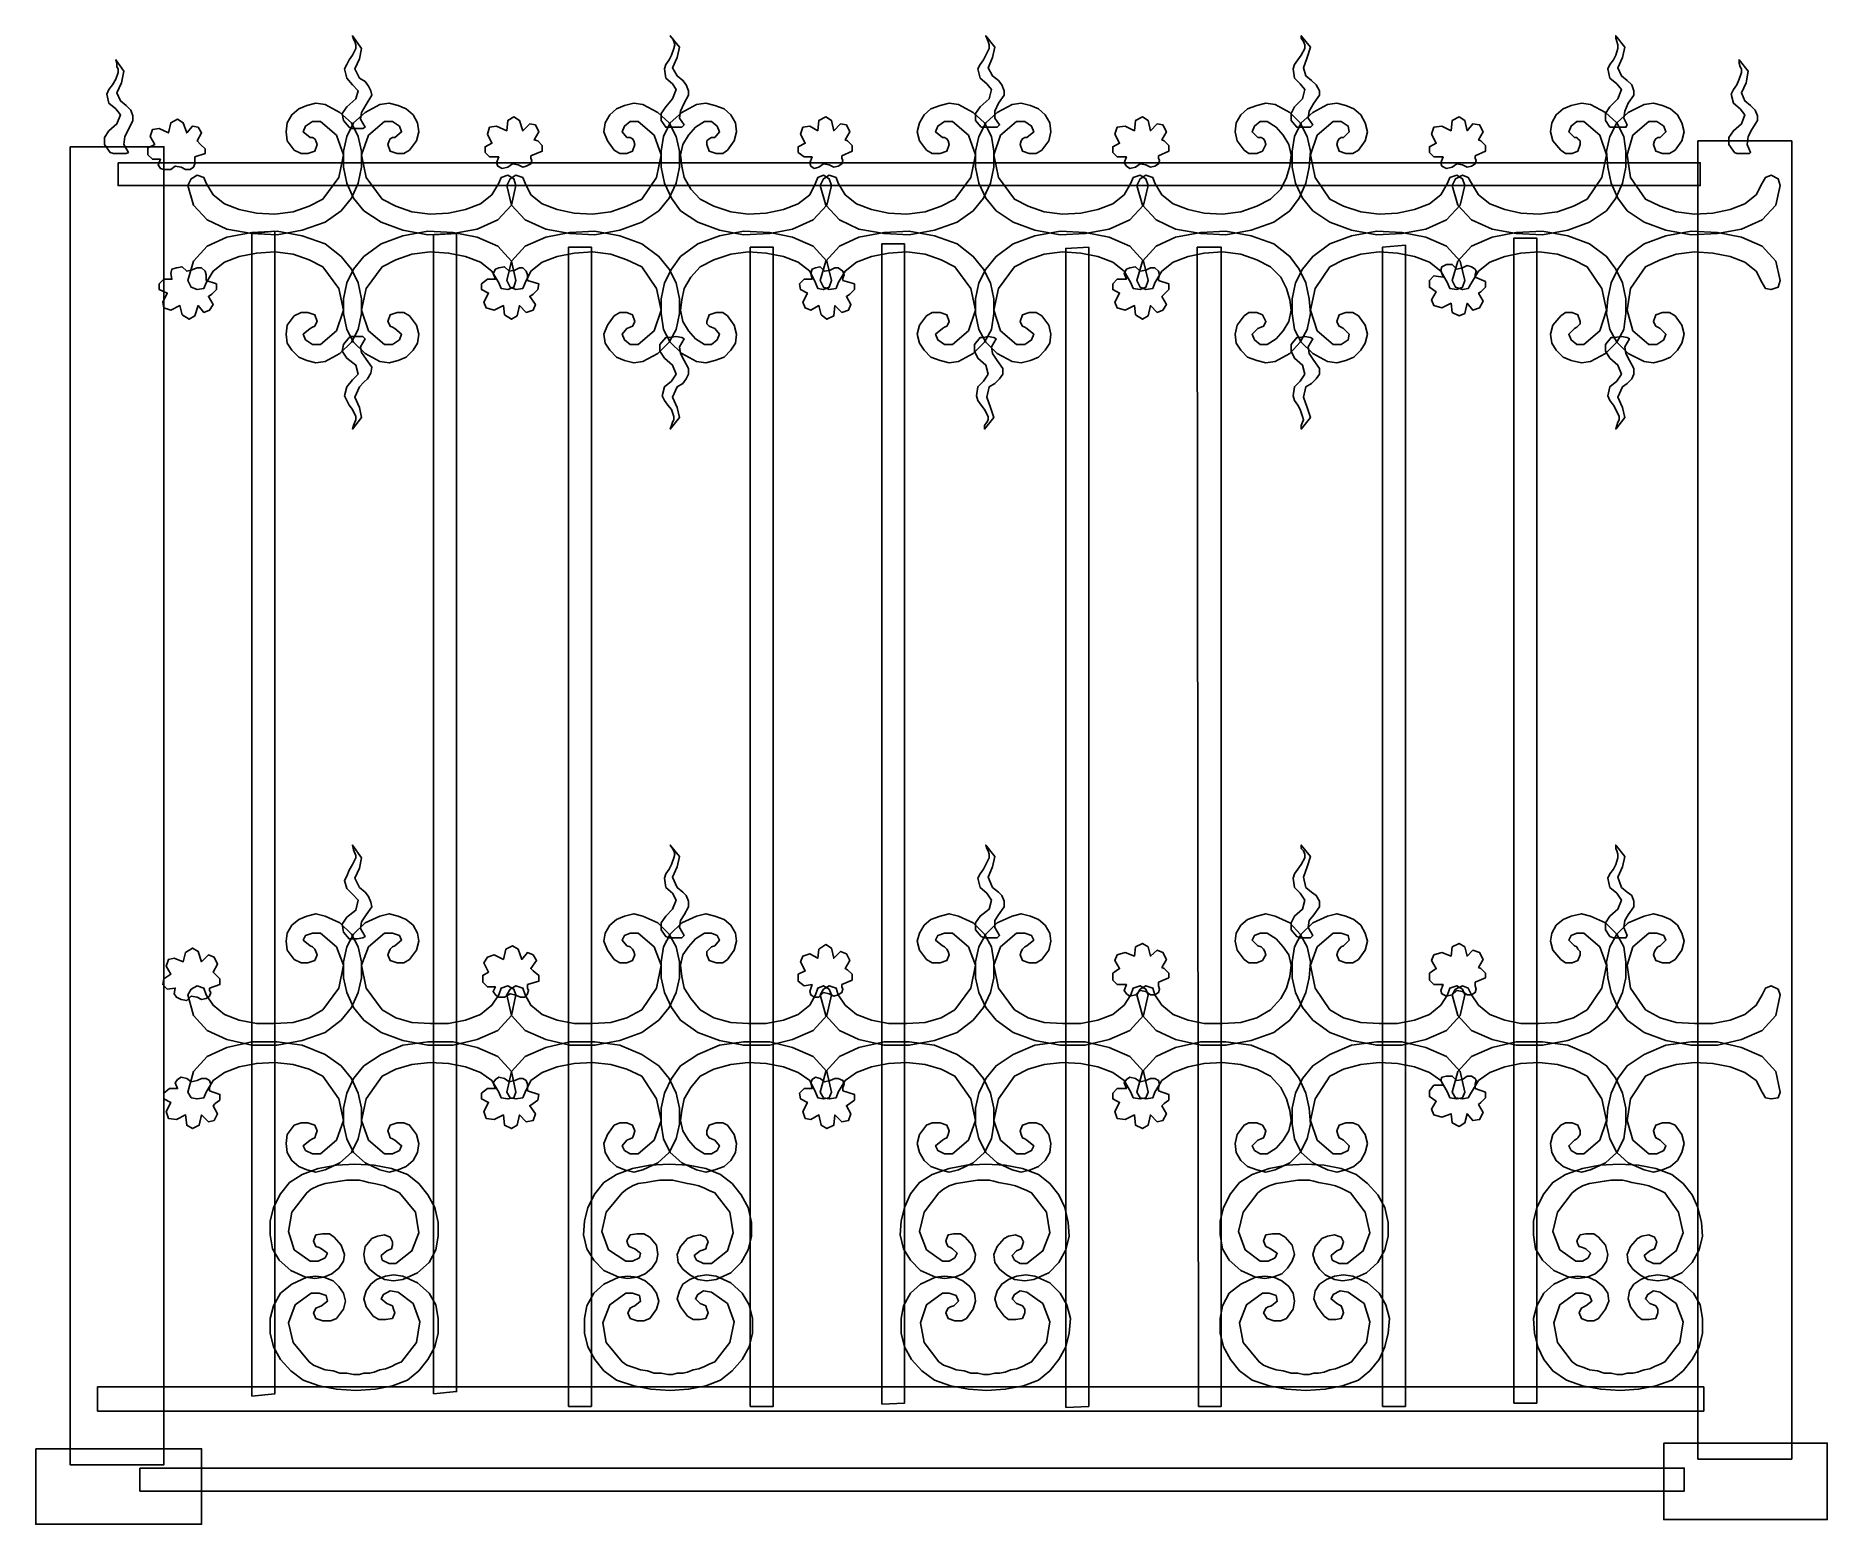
# Model space of a CAD drawing. Header units: centimetres. Extents: x -51 to 57, y -28 to 62.
import ezdxf

# ---------------------------------------------------------------- set-up
doc = ezdxf.new("R2010")
doc.units = ezdxf.units.CM
doc.header["$MEASUREMENT"] = 0
doc.layers.add('layer 1', color=7, linetype='Continuous')

msp = doc.modelspace()

# ---------------------------------------------------------------- linework, layer by layer
at = {"layer": 'layer 1', "color": 174}
for points, knots in [([(-30.69022, 58.36712), (-30.69022, 58.36712), (-30.75924, 58.64318), (-30.75924, 58.64318), (-30.75924, 58.64318), (-30.75924, 58.64318), (-30.89727, 58.91925), (-30.89727, 58.91925), (-30.89727, 58.91925), (-30.89727, 58.91925), (-31.10432, 59.19531), (-31.10432, 59.19531), (-31.10432, 59.19531), (-31.10432, 59.19531), (-31.4494, 59.40236), (-31.4494, 59.40236), (-31.4494, 59.40236), (-31.4494, 59.40236), (-31.72546, 59.95449), (-31.72546, 59.95449), (-31.72546, 59.95449), (-31.72546, 59.95449), (-31.4494, 60.57563), (-31.4494, 60.57563), (-31.4494, 60.57563), (-31.4494, 60.57563), (-31.31136, 61.19678), (-31.31136, 61.19678), (-31.31136, 61.19678), (-31.31136, 61.19678), (-31.86349, 61.95595), (-31.86349, 61.95595), (-31.86349, 61.95595), (-31.86349, 61.95595), (-31.79448, 61.74891), (-31.79448, 61.74891), (-31.79448, 61.74891), (-31.79448, 61.74891), (-31.72546, 61.61087), (-31.72546, 61.61087), (-31.72546, 61.61087), (-31.72546, 61.61087), (-31.65644, 61.40382), (-31.65644, 61.40382), (-31.65644, 61.40382), (-31.65644, 61.40382), (-31.65644, 61.19678), (-31.65644, 61.19678), (-31.65644, 61.19678), (-31.65644, 61.19678), (-31.86349, 60.78268), (-31.86349, 60.78268), (-31.86349, 60.78268), (-31.86349, 60.78268), (-32.07054, 60.50662), (-32.07054, 60.50662), (-32.07054, 60.50662), (-32.07054, 60.50662), (-32.20857, 60.23055), (-32.20857, 60.23055), (-32.20857, 60.23055), (-32.20857, 60.23055), (-32.34661, 59.95449), (-32.34661, 59.95449), (-32.34661, 59.95449), (-32.34661, 59.95449), (-32.20857, 59.40236), (-32.20857, 59.40236), (-32.20857, 59.40236), (-32.20857, 59.40236), (-31.86349, 58.98826), (-31.86349, 58.98826), (-31.86349, 58.98826), (-31.86349, 58.98826), (-31.51841, 58.64318), (-31.51841, 58.64318), (-31.51841, 58.64318), (-31.51841, 58.64318), (-31.65644, 58.16007), (-31.65644, 58.16007), (-31.65644, 58.16007), (-31.65644, 58.16007), (-32.20857, 57.67696), (-32.20857, 57.67696), (-32.20857, 57.67696), (-32.20857, 57.67696), (-32.48464, 57.26286), (-32.48464, 57.26286), (-32.48464, 57.26286), (-32.48464, 57.26286), (-32.41562, 56.84877), (-32.41562, 56.84877), (-32.41562, 56.84877), (-32.41562, 56.84877), (-32.07054, 56.43467), (-32.07054, 56.43467), (-32.07054, 56.43467), (-32.07054, 56.43467), (-31.93251, 56.36565), (-31.93251, 56.36565), (-31.93251, 56.36565), (-31.93251, 56.36565), (-31.58743, 56.36565), (-31.58743, 56.36565), (-31.58743, 56.36565), (-31.58743, 56.36565), (-31.24235, 56.36565), (-31.24235, 56.36565), (-31.24235, 56.36565), (-31.24235, 56.36565), (-31.10432, 56.43467), (-31.10432, 56.43467), (-31.10432, 56.43467), (-31.10432, 56.43467), (-31.38038, 56.91778), (-31.38038, 56.91778), (-31.38038, 56.91778), (-31.38038, 56.91778), (-31.31136, 57.33188), (-31.31136, 57.33188), (-31.31136, 57.33188), (-31.31136, 57.33188), (-31.0353, 57.81499), (-31.0353, 57.81499), (-31.0353, 57.81499), (-31.0353, 57.81499), (-30.69022, 58.36712), (-30.69022, 58.36712)], [0, 0, 0, 0, 0.03125, 0.03125, 0.03125, 0.03125, 0.0625, 0.0625, 0.0625, 0.0625, 0.09375, 0.09375, 0.09375, 0.09375, 0.125, 0.125, 0.125, 0.125, 0.15625, 0.15625, 0.15625, 0.15625, 0.1875, 0.1875, 0.1875, 0.1875, 0.21875, 0.21875, 0.21875, 0.21875, 0.25, 0.25, 0.25, 0.25, 0.28125, 0.28125, 0.28125, 0.28125, 0.3125, 0.3125, 0.3125, 0.3125, 0.34375, 0.34375, 0.34375, 0.34375, 0.375, 0.375, 0.375, 0.375, 0.40625, 0.40625, 0.40625, 0.40625, 0.4375, 0.4375, 0.4375, 0.4375, 0.46875, 0.46875, 0.46875, 0.46875, 0.5, 0.5, 0.5, 0.5, 0.53125, 0.53125, 0.53125, 0.53125, 0.5625, 0.5625, 0.5625, 0.5625, 0.59375, 0.59375, 0.59375, 0.59375, 0.625, 0.625, 0.625, 0.625, 0.65625, 0.65625, 0.65625, 0.65625, 0.6875, 0.6875, 0.6875, 0.6875, 0.71875, 0.71875, 0.71875, 0.71875, 0.75, 0.75, 0.75, 0.75, 0.78125, 0.78125, 0.78125, 0.78125, 0.8125, 0.8125, 0.8125, 0.8125, 0.84375, 0.84375, 0.84375, 0.84375, 0.875, 0.875, 0.875, 0.875, 0.90625, 0.90625, 0.90625, 0.90625, 0.9375, 0.9375, 0.9375, 0.9375, 0.96875, 0.96875, 0.96875, 0.96875, 1, 1, 1, 1]), ([(-11.57277, 58.36712), (-11.57277, 58.36712), (-11.57277, 58.64318), (-11.57277, 58.64318), (-11.57277, 58.64318), (-11.57277, 58.64318), (-11.7108, 58.98826), (-11.7108, 58.98826), (-11.7108, 58.98826), (-11.7108, 58.98826), (-11.91785, 59.26433), (-11.91785, 59.26433), (-11.91785, 59.26433), (-11.91785, 59.26433), (-12.26293, 59.54039), (-12.26293, 59.54039), (-12.26293, 59.54039), (-12.26293, 59.54039), (-12.539, 60.0235), (-12.539, 60.0235), (-12.539, 60.0235), (-12.539, 60.0235), (-12.26293, 60.64465), (-12.26293, 60.64465), (-12.26293, 60.64465), (-12.26293, 60.64465), (-12.1249, 61.26579), (-12.1249, 61.26579), (-12.1249, 61.26579), (-12.1249, 61.26579), (-12.67703, 61.95595), (-12.67703, 61.95595), (-12.67703, 61.95595), (-12.67703, 61.95595), (-12.539, 61.81792), (-12.539, 61.81792), (-12.539, 61.81792), (-12.539, 61.81792), (-12.46998, 61.61087), (-12.46998, 61.61087), (-12.46998, 61.61087), (-12.46998, 61.61087), (-12.40096, 61.40382), (-12.40096, 61.40382), (-12.40096, 61.40382), (-12.40096, 61.40382), (-12.46998, 61.19678), (-12.46998, 61.19678), (-12.46998, 61.19678), (-12.46998, 61.19678), (-12.60801, 60.78268), (-12.60801, 60.78268), (-12.60801, 60.78268), (-12.60801, 60.78268), (-12.74604, 60.50662), (-12.74604, 60.50662), (-12.74604, 60.50662), (-12.74604, 60.50662), (-12.95309, 60.23055), (-12.95309, 60.23055), (-12.95309, 60.23055), (-12.95309, 60.23055), (-13.02211, 59.95449), (-13.02211, 59.95449), (-13.02211, 59.95449), (-13.02211, 59.95449), (-12.95309, 59.40236), (-12.95309, 59.40236), (-12.95309, 59.40236), (-12.95309, 59.40236), (-12.539, 59.05728), (-12.539, 59.05728), (-12.539, 59.05728), (-12.539, 59.05728), (-12.33195, 58.7122), (-12.33195, 58.7122), (-12.33195, 58.7122), (-12.33195, 58.7122), (-12.539, 58.16007), (-12.539, 58.16007), (-12.539, 58.16007), (-12.539, 58.16007), (-12.95309, 57.67696), (-12.95309, 57.67696), (-12.95309, 57.67696), (-12.95309, 57.67696), (-13.22916, 57.26286), (-13.22916, 57.26286), (-13.22916, 57.26286), (-13.22916, 57.26286), (-13.22916, 56.84877), (-13.22916, 56.84877), (-13.22916, 56.84877), (-13.22916, 56.84877), (-12.95309, 56.43467), (-12.95309, 56.43467), (-12.95309, 56.43467), (-12.95309, 56.43467), (-12.74604, 56.43467), (-12.74604, 56.43467), (-12.74604, 56.43467), (-12.74604, 56.43467), (-12.33195, 56.43467), (-12.33195, 56.43467), (-12.33195, 56.43467), (-12.33195, 56.43467), (-11.98687, 56.43467), (-11.98687, 56.43467), (-11.98687, 56.43467), (-11.98687, 56.43467), (-11.84884, 56.5727), (-11.84884, 56.5727), (-11.84884, 56.5727), (-11.84884, 56.5727), (-12.1249, 56.9868), (-12.1249, 56.9868), (-12.1249, 56.9868), (-12.1249, 56.9868), (-12.05588, 57.40089), (-12.05588, 57.40089), (-12.05588, 57.40089), (-12.05588, 57.40089), (-11.84884, 57.88401), (-11.84884, 57.88401), (-11.84884, 57.88401), (-11.84884, 57.88401), (-11.57277, 58.36712), (-11.57277, 58.36712)], [0, 0, 0, 0, 0.03125, 0.03125, 0.03125, 0.03125, 0.0625, 0.0625, 0.0625, 0.0625, 0.09375, 0.09375, 0.09375, 0.09375, 0.125, 0.125, 0.125, 0.125, 0.15625, 0.15625, 0.15625, 0.15625, 0.1875, 0.1875, 0.1875, 0.1875, 0.21875, 0.21875, 0.21875, 0.21875, 0.25, 0.25, 0.25, 0.25, 0.28125, 0.28125, 0.28125, 0.28125, 0.3125, 0.3125, 0.3125, 0.3125, 0.34375, 0.34375, 0.34375, 0.34375, 0.375, 0.375, 0.375, 0.375, 0.40625, 0.40625, 0.40625, 0.40625, 0.4375, 0.4375, 0.4375, 0.4375, 0.46875, 0.46875, 0.46875, 0.46875, 0.5, 0.5, 0.5, 0.5, 0.53125, 0.53125, 0.53125, 0.53125, 0.5625, 0.5625, 0.5625, 0.5625, 0.59375, 0.59375, 0.59375, 0.59375, 0.625, 0.625, 0.625, 0.625, 0.65625, 0.65625, 0.65625, 0.65625, 0.6875, 0.6875, 0.6875, 0.6875, 0.71875, 0.71875, 0.71875, 0.71875, 0.75, 0.75, 0.75, 0.75, 0.78125, 0.78125, 0.78125, 0.78125, 0.8125, 0.8125, 0.8125, 0.8125, 0.84375, 0.84375, 0.84375, 0.84375, 0.875, 0.875, 0.875, 0.875, 0.90625, 0.90625, 0.90625, 0.90625, 0.9375, 0.9375, 0.9375, 0.9375, 0.96875, 0.96875, 0.96875, 0.96875, 1, 1, 1, 1]), ([(7.47566, 58.36712), (7.47566, 58.36712), (7.47566, 58.64318), (7.47566, 58.64318), (7.47566, 58.64318), (7.47566, 58.64318), (7.33763, 58.98826), (7.33763, 58.98826), (7.33763, 58.98826), (7.33763, 58.98826), (7.13058, 59.26433), (7.13058, 59.26433), (7.13058, 59.26433), (7.13058, 59.26433), (6.7855, 59.54039), (6.7855, 59.54039), (6.7855, 59.54039), (6.7855, 59.54039), (6.50943, 60.0235), (6.50943, 60.0235), (6.50943, 60.0235), (6.50943, 60.0235), (6.7855, 60.64465), (6.7855, 60.64465), (6.7855, 60.64465), (6.7855, 60.64465), (6.92353, 61.26579), (6.92353, 61.26579), (6.92353, 61.26579), (6.92353, 61.26579), (6.3714, 61.95595), (6.3714, 61.95595), (6.3714, 61.95595), (6.3714, 61.95595), (6.44042, 61.81792), (6.44042, 61.81792), (6.44042, 61.81792), (6.44042, 61.81792), (6.50943, 61.61087), (6.50943, 61.61087), (6.50943, 61.61087), (6.50943, 61.61087), (6.57845, 61.40382), (6.57845, 61.40382), (6.57845, 61.40382), (6.57845, 61.40382), (6.57845, 61.19678), (6.57845, 61.19678), (6.57845, 61.19678), (6.57845, 61.19678), (6.3714, 60.78268), (6.3714, 60.78268), (6.3714, 60.78268), (6.3714, 60.78268), (6.23337, 60.50662), (6.23337, 60.50662), (6.23337, 60.50662), (6.23337, 60.50662), (6.02632, 60.23055), (6.02632, 60.23055), (6.02632, 60.23055), (6.02632, 60.23055), (5.88829, 59.95449), (5.88829, 59.95449), (5.88829, 59.95449), (5.88829, 59.95449), (6.02632, 59.40236), (6.02632, 59.40236), (6.02632, 59.40236), (6.02632, 59.40236), (6.44042, 59.05728), (6.44042, 59.05728), (6.44042, 59.05728), (6.44042, 59.05728), (6.71648, 58.7122), (6.71648, 58.7122), (6.71648, 58.7122), (6.71648, 58.7122), (6.57845, 58.16007), (6.57845, 58.16007), (6.57845, 58.16007), (6.57845, 58.16007), (6.02632, 57.67696), (6.02632, 57.67696), (6.02632, 57.67696), (6.02632, 57.67696), (5.75026, 57.26286), (5.75026, 57.26286), (5.75026, 57.26286), (5.75026, 57.26286), (5.75026, 56.84877), (5.75026, 56.84877), (5.75026, 56.84877), (5.75026, 56.84877), (6.09534, 56.43467), (6.09534, 56.43467), (6.09534, 56.43467), (6.09534, 56.43467), (6.30239, 56.43467), (6.30239, 56.43467), (6.30239, 56.43467), (6.30239, 56.43467), (6.71648, 56.43467), (6.71648, 56.43467), (6.71648, 56.43467), (6.71648, 56.43467), (7.06156, 56.43467), (7.06156, 56.43467), (7.06156, 56.43467), (7.06156, 56.43467), (7.1996, 56.5727), (7.1996, 56.5727), (7.1996, 56.5727), (7.1996, 56.5727), (6.92353, 56.9868), (6.92353, 56.9868), (6.92353, 56.9868), (6.92353, 56.9868), (6.92353, 57.40089), (6.92353, 57.40089), (6.92353, 57.40089), (6.92353, 57.40089), (7.13058, 57.88401), (7.13058, 57.88401), (7.13058, 57.88401), (7.13058, 57.88401), (7.47566, 58.36712), (7.47566, 58.36712)], [0, 0, 0, 0, 0.03125, 0.03125, 0.03125, 0.03125, 0.0625, 0.0625, 0.0625, 0.0625, 0.09375, 0.09375, 0.09375, 0.09375, 0.125, 0.125, 0.125, 0.125, 0.15625, 0.15625, 0.15625, 0.15625, 0.1875, 0.1875, 0.1875, 0.1875, 0.21875, 0.21875, 0.21875, 0.21875, 0.25, 0.25, 0.25, 0.25, 0.28125, 0.28125, 0.28125, 0.28125, 0.3125, 0.3125, 0.3125, 0.3125, 0.34375, 0.34375, 0.34375, 0.34375, 0.375, 0.375, 0.375, 0.375, 0.40625, 0.40625, 0.40625, 0.40625, 0.4375, 0.4375, 0.4375, 0.4375, 0.46875, 0.46875, 0.46875, 0.46875, 0.5, 0.5, 0.5, 0.5, 0.53125, 0.53125, 0.53125, 0.53125, 0.5625, 0.5625, 0.5625, 0.5625, 0.59375, 0.59375, 0.59375, 0.59375, 0.625, 0.625, 0.625, 0.625, 0.65625, 0.65625, 0.65625, 0.65625, 0.6875, 0.6875, 0.6875, 0.6875, 0.71875, 0.71875, 0.71875, 0.71875, 0.75, 0.75, 0.75, 0.75, 0.78125, 0.78125, 0.78125, 0.78125, 0.8125, 0.8125, 0.8125, 0.8125, 0.84375, 0.84375, 0.84375, 0.84375, 0.875, 0.875, 0.875, 0.875, 0.90625, 0.90625, 0.90625, 0.90625, 0.9375, 0.9375, 0.9375, 0.9375, 0.96875, 0.96875, 0.96875, 0.96875, 1, 1, 1, 1]), ([(26.52409, 58.36712), (26.52409, 58.36712), (26.52409, 58.64318), (26.52409, 58.64318), (26.52409, 58.64318), (26.52409, 58.64318), (26.31704, 58.98826), (26.31704, 58.98826), (26.31704, 58.98826), (26.31704, 58.98826), (26.04098, 59.26433), (26.04098, 59.26433), (26.04098, 59.26433), (26.04098, 59.26433), (25.6959, 59.54039), (25.6959, 59.54039), (25.6959, 59.54039), (25.6959, 59.54039), (25.55787, 60.0235), (25.55787, 60.0235), (25.55787, 60.0235), (25.55787, 60.0235), (25.76491, 60.64465), (25.76491, 60.64465), (25.76491, 60.64465), (25.76491, 60.64465), (25.97196, 61.26579), (25.97196, 61.26579), (25.97196, 61.26579), (25.97196, 61.26579), (25.41983, 61.95595), (25.41983, 61.95595), (25.41983, 61.95595), (25.41983, 61.95595), (25.41983, 61.81792), (25.41983, 61.81792), (25.41983, 61.81792), (25.41983, 61.81792), (25.55787, 61.61087), (25.55787, 61.61087), (25.55787, 61.61087), (25.55787, 61.61087), (25.62688, 61.40382), (25.62688, 61.40382), (25.62688, 61.40382), (25.62688, 61.40382), (25.62688, 61.19678), (25.62688, 61.19678), (25.62688, 61.19678), (25.62688, 61.19678), (25.41983, 60.78268), (25.41983, 60.78268), (25.41983, 60.78268), (25.41983, 60.78268), (25.21279, 60.50662), (25.21279, 60.50662), (25.21279, 60.50662), (25.21279, 60.50662), (25.00574, 60.23055), (25.00574, 60.23055), (25.00574, 60.23055), (25.00574, 60.23055), (24.93672, 59.95449), (24.93672, 59.95449), (24.93672, 59.95449), (24.93672, 59.95449), (25.00574, 59.40236), (25.00574, 59.40236), (25.00574, 59.40236), (25.00574, 59.40236), (25.35082, 59.05728), (25.35082, 59.05728), (25.35082, 59.05728), (25.35082, 59.05728), (25.62688, 58.7122), (25.62688, 58.7122), (25.62688, 58.7122), (25.62688, 58.7122), (25.48885, 58.16007), (25.48885, 58.16007), (25.48885, 58.16007), (25.48885, 58.16007), (25.00574, 57.67696), (25.00574, 57.67696), (25.00574, 57.67696), (25.00574, 57.67696), (24.79869, 57.26286), (24.79869, 57.26286), (24.79869, 57.26286), (24.79869, 57.26286), (24.79869, 56.84877), (24.79869, 56.84877), (24.79869, 56.84877), (24.79869, 56.84877), (25.14377, 56.43467), (25.14377, 56.43467), (25.14377, 56.43467), (25.14377, 56.43467), (25.35082, 56.43467), (25.35082, 56.43467), (25.35082, 56.43467), (25.35082, 56.43467), (25.62688, 56.43467), (25.62688, 56.43467), (25.62688, 56.43467), (25.62688, 56.43467), (25.97196, 56.43467), (25.97196, 56.43467), (25.97196, 56.43467), (25.97196, 56.43467), (26.11, 56.5727), (26.11, 56.5727), (26.11, 56.5727), (26.11, 56.5727), (25.83393, 56.9868), (25.83393, 56.9868), (25.83393, 56.9868), (25.83393, 56.9868), (25.90295, 57.40089), (25.90295, 57.40089), (25.90295, 57.40089), (25.90295, 57.40089), (26.17901, 57.88401), (26.17901, 57.88401), (26.17901, 57.88401), (26.17901, 57.88401), (26.52409, 58.36712), (26.52409, 58.36712)], [0, 0, 0, 0, 0.03125, 0.03125, 0.03125, 0.03125, 0.0625, 0.0625, 0.0625, 0.0625, 0.09375, 0.09375, 0.09375, 0.09375, 0.125, 0.125, 0.125, 0.125, 0.15625, 0.15625, 0.15625, 0.15625, 0.1875, 0.1875, 0.1875, 0.1875, 0.21875, 0.21875, 0.21875, 0.21875, 0.25, 0.25, 0.25, 0.25, 0.28125, 0.28125, 0.28125, 0.28125, 0.3125, 0.3125, 0.3125, 0.3125, 0.34375, 0.34375, 0.34375, 0.34375, 0.375, 0.375, 0.375, 0.375, 0.40625, 0.40625, 0.40625, 0.40625, 0.4375, 0.4375, 0.4375, 0.4375, 0.46875, 0.46875, 0.46875, 0.46875, 0.5, 0.5, 0.5, 0.5, 0.53125, 0.53125, 0.53125, 0.53125, 0.5625, 0.5625, 0.5625, 0.5625, 0.59375, 0.59375, 0.59375, 0.59375, 0.625, 0.625, 0.625, 0.625, 0.65625, 0.65625, 0.65625, 0.65625, 0.6875, 0.6875, 0.6875, 0.6875, 0.71875, 0.71875, 0.71875, 0.71875, 0.75, 0.75, 0.75, 0.75, 0.78125, 0.78125, 0.78125, 0.78125, 0.8125, 0.8125, 0.8125, 0.8125, 0.84375, 0.84375, 0.84375, 0.84375, 0.875, 0.875, 0.875, 0.875, 0.90625, 0.90625, 0.90625, 0.90625, 0.9375, 0.9375, 0.9375, 0.9375, 0.96875, 0.96875, 0.96875, 0.96875, 1, 1, 1, 1]), ([(45.50351, 58.36712), (45.50351, 58.36712), (45.50351, 58.64318), (45.50351, 58.64318), (45.50351, 58.64318), (45.50351, 58.64318), (45.36548, 58.98826), (45.36548, 58.98826), (45.36548, 58.98826), (45.36548, 58.98826), (45.08941, 59.26433), (45.08941, 59.26433), (45.08941, 59.26433), (45.08941, 59.26433), (44.74433, 59.54039), (44.74433, 59.54039), (44.74433, 59.54039), (44.74433, 59.54039), (44.53728, 60.0235), (44.53728, 60.0235), (44.53728, 60.0235), (44.53728, 60.0235), (44.81335, 60.64465), (44.81335, 60.64465), (44.81335, 60.64465), (44.81335, 60.64465), (44.95138, 61.26579), (44.95138, 61.26579), (44.95138, 61.26579), (44.95138, 61.26579), (44.39925, 61.95595), (44.39925, 61.95595), (44.39925, 61.95595), (44.39925, 61.95595), (44.39925, 61.81792), (44.39925, 61.81792), (44.39925, 61.81792), (44.39925, 61.81792), (44.46827, 61.61087), (44.46827, 61.61087), (44.46827, 61.61087), (44.46827, 61.61087), (44.53728, 61.40382), (44.53728, 61.40382), (44.53728, 61.40382), (44.53728, 61.40382), (44.53728, 61.19678), (44.53728, 61.19678), (44.53728, 61.19678), (44.53728, 61.19678), (44.39925, 60.78268), (44.39925, 60.78268), (44.39925, 60.78268), (44.39925, 60.78268), (44.26122, 60.50662), (44.26122, 60.50662), (44.26122, 60.50662), (44.26122, 60.50662), (44.05417, 60.23055), (44.05417, 60.23055), (44.05417, 60.23055), (44.05417, 60.23055), (43.91614, 59.95449), (43.91614, 59.95449), (43.91614, 59.95449), (43.91614, 59.95449), (44.05417, 59.40236), (44.05417, 59.40236), (44.05417, 59.40236), (44.05417, 59.40236), (44.46827, 59.05728), (44.46827, 59.05728), (44.46827, 59.05728), (44.46827, 59.05728), (44.74433, 58.7122), (44.74433, 58.7122), (44.74433, 58.7122), (44.74433, 58.7122), (44.53728, 58.16007), (44.53728, 58.16007), (44.53728, 58.16007), (44.53728, 58.16007), (44.05417, 57.67696), (44.05417, 57.67696), (44.05417, 57.67696), (44.05417, 57.67696), (43.77811, 57.26286), (43.77811, 57.26286), (43.77811, 57.26286), (43.77811, 57.26286), (43.77811, 56.84877), (43.77811, 56.84877), (43.77811, 56.84877), (43.77811, 56.84877), (44.05417, 56.43467), (44.05417, 56.43467), (44.05417, 56.43467), (44.05417, 56.43467), (44.26122, 56.43467), (44.26122, 56.43467), (44.26122, 56.43467), (44.26122, 56.43467), (44.67531, 56.43467), (44.67531, 56.43467), (44.67531, 56.43467), (44.67531, 56.43467), (45.02039, 56.43467), (45.02039, 56.43467), (45.02039, 56.43467), (45.02039, 56.43467), (45.08941, 56.5727), (45.08941, 56.5727), (45.08941, 56.5727), (45.08941, 56.5727), (44.88236, 56.9868), (44.88236, 56.9868), (44.88236, 56.9868), (44.88236, 56.9868), (44.95138, 57.40089), (44.95138, 57.40089), (44.95138, 57.40089), (44.95138, 57.40089), (45.15843, 57.88401), (45.15843, 57.88401), (45.15843, 57.88401), (45.15843, 57.88401), (45.50351, 58.36712), (45.50351, 58.36712)], [0, 0, 0, 0, 0.03125, 0.03125, 0.03125, 0.03125, 0.0625, 0.0625, 0.0625, 0.0625, 0.09375, 0.09375, 0.09375, 0.09375, 0.125, 0.125, 0.125, 0.125, 0.15625, 0.15625, 0.15625, 0.15625, 0.1875, 0.1875, 0.1875, 0.1875, 0.21875, 0.21875, 0.21875, 0.21875, 0.25, 0.25, 0.25, 0.25, 0.28125, 0.28125, 0.28125, 0.28125, 0.3125, 0.3125, 0.3125, 0.3125, 0.34375, 0.34375, 0.34375, 0.34375, 0.375, 0.375, 0.375, 0.375, 0.40625, 0.40625, 0.40625, 0.40625, 0.4375, 0.4375, 0.4375, 0.4375, 0.46875, 0.46875, 0.46875, 0.46875, 0.5, 0.5, 0.5, 0.5, 0.53125, 0.53125, 0.53125, 0.53125, 0.5625, 0.5625, 0.5625, 0.5625, 0.59375, 0.59375, 0.59375, 0.59375, 0.625, 0.625, 0.625, 0.625, 0.65625, 0.65625, 0.65625, 0.65625, 0.6875, 0.6875, 0.6875, 0.6875, 0.71875, 0.71875, 0.71875, 0.71875, 0.75, 0.75, 0.75, 0.75, 0.78125, 0.78125, 0.78125, 0.78125, 0.8125, 0.8125, 0.8125, 0.8125, 0.84375, 0.84375, 0.84375, 0.84375, 0.875, 0.875, 0.875, 0.875, 0.90625, 0.90625, 0.90625, 0.90625, 0.9375, 0.9375, 0.9375, 0.9375, 0.96875, 0.96875, 0.96875, 0.96875, 1, 1, 1, 1]), ([(-45.11458, 56.84877), (-45.11458, 56.84877), (-45.11458, 57.12483), (-45.11458, 57.12483), (-45.11458, 57.12483), (-45.11458, 57.12483), (-45.25261, 57.46991), (-45.25261, 57.46991), (-45.25261, 57.46991), (-45.25261, 57.46991), (-45.52867, 57.74597), (-45.52867, 57.74597), (-45.52867, 57.74597), (-45.52867, 57.74597), (-45.87375, 58.02204), (-45.87375, 58.02204), (-45.87375, 58.02204), (-45.87375, 58.02204), (-46.0808, 58.50515), (-46.0808, 58.50515), (-46.0808, 58.50515), (-46.0808, 58.50515), (-45.80474, 59.1263), (-45.80474, 59.1263), (-45.80474, 59.1263), (-45.80474, 59.1263), (-45.6667, 59.81646), (-45.6667, 59.81646), (-45.6667, 59.81646), (-45.6667, 59.81646), (-46.14982, 60.50662), (-46.14982, 60.50662), (-46.14982, 60.50662), (-46.14982, 60.50662), (-46.0808, 60.29957), (-46.0808, 60.29957), (-46.0808, 60.29957), (-46.0808, 60.29957), (-46.0808, 60.09252), (-46.0808, 60.09252), (-46.0808, 60.09252), (-46.0808, 60.09252), (-46.01178, 59.95449), (-46.01178, 59.95449), (-46.01178, 59.95449), (-46.01178, 59.95449), (-46.01178, 59.74744), (-46.01178, 59.74744), (-46.01178, 59.74744), (-46.01178, 59.74744), (-46.14982, 59.33334), (-46.14982, 59.33334), (-46.14982, 59.33334), (-46.14982, 59.33334), (-46.35686, 58.98826), (-46.35686, 58.98826), (-46.35686, 58.98826), (-46.35686, 58.98826), (-46.56391, 58.7122), (-46.56391, 58.7122), (-46.56391, 58.7122), (-46.56391, 58.7122), (-46.70195, 58.43613), (-46.70195, 58.43613), (-46.70195, 58.43613), (-46.70195, 58.43613), (-46.56391, 57.88401), (-46.56391, 57.88401), (-46.56391, 57.88401), (-46.56391, 57.88401), (-46.14982, 57.53893), (-46.14982, 57.53893), (-46.14982, 57.53893), (-46.14982, 57.53893), (-45.87375, 57.19385), (-45.87375, 57.19385), (-45.87375, 57.19385), (-45.87375, 57.19385), (-46.0808, 56.64172), (-46.0808, 56.64172), (-46.0808, 56.64172), (-46.0808, 56.64172), (-46.56391, 56.22762), (-46.56391, 56.22762), (-46.56391, 56.22762), (-46.56391, 56.22762), (-46.83998, 55.81352), (-46.83998, 55.81352), (-46.83998, 55.81352), (-46.83998, 55.81352), (-46.83998, 55.39943), (-46.83998, 55.39943), (-46.83998, 55.39943), (-46.83998, 55.39943), (-46.4949, 54.91632), (-46.4949, 54.91632), (-46.4949, 54.91632), (-46.4949, 54.91632), (-46.28785, 54.8473), (-46.28785, 54.8473), (-46.28785, 54.8473), (-46.28785, 54.8473), (-45.87375, 54.8473), (-45.87375, 54.8473), (-45.87375, 54.8473), (-45.87375, 54.8473), (-45.52867, 54.8473), (-45.52867, 54.8473), (-45.52867, 54.8473), (-45.52867, 54.8473), (-45.39064, 54.91632), (-45.39064, 54.91632), (-45.39064, 54.91632), (-45.39064, 54.91632), (-45.6667, 55.39943), (-45.6667, 55.39943), (-45.6667, 55.39943), (-45.6667, 55.39943), (-45.59769, 55.88254), (-45.59769, 55.88254), (-45.59769, 55.88254), (-45.59769, 55.88254), (-45.39064, 56.29664), (-45.39064, 56.29664), (-45.39064, 56.29664), (-45.39064, 56.29664), (-45.11458, 56.84877), (-45.11458, 56.84877)], [0, 0, 0, 0, 0.03125, 0.03125, 0.03125, 0.03125, 0.0625, 0.0625, 0.0625, 0.0625, 0.09375, 0.09375, 0.09375, 0.09375, 0.125, 0.125, 0.125, 0.125, 0.15625, 0.15625, 0.15625, 0.15625, 0.1875, 0.1875, 0.1875, 0.1875, 0.21875, 0.21875, 0.21875, 0.21875, 0.25, 0.25, 0.25, 0.25, 0.28125, 0.28125, 0.28125, 0.28125, 0.3125, 0.3125, 0.3125, 0.3125, 0.34375, 0.34375, 0.34375, 0.34375, 0.375, 0.375, 0.375, 0.375, 0.40625, 0.40625, 0.40625, 0.40625, 0.4375, 0.4375, 0.4375, 0.4375, 0.46875, 0.46875, 0.46875, 0.46875, 0.5, 0.5, 0.5, 0.5, 0.53125, 0.53125, 0.53125, 0.53125, 0.5625, 0.5625, 0.5625, 0.5625, 0.59375, 0.59375, 0.59375, 0.59375, 0.625, 0.625, 0.625, 0.625, 0.65625, 0.65625, 0.65625, 0.65625, 0.6875, 0.6875, 0.6875, 0.6875, 0.71875, 0.71875, 0.71875, 0.71875, 0.75, 0.75, 0.75, 0.75, 0.78125, 0.78125, 0.78125, 0.78125, 0.8125, 0.8125, 0.8125, 0.8125, 0.84375, 0.84375, 0.84375, 0.84375, 0.875, 0.875, 0.875, 0.875, 0.90625, 0.90625, 0.90625, 0.90625, 0.9375, 0.9375, 0.9375, 0.9375, 0.96875, 0.96875, 0.96875, 0.96875, 1, 1, 1, 1]), ([(52.95724, 56.84877), (52.95724, 56.84877), (52.95724, 57.12483), (52.95724, 57.12483), (52.95724, 57.12483), (52.95724, 57.12483), (52.81921, 57.46991), (52.81921, 57.46991), (52.81921, 57.46991), (52.81921, 57.46991), (52.54315, 57.74597), (52.54315, 57.74597), (52.54315, 57.74597), (52.54315, 57.74597), (52.19806, 58.02204), (52.19806, 58.02204), (52.19806, 58.02204), (52.19806, 58.02204), (51.99102, 58.50515), (51.99102, 58.50515), (51.99102, 58.50515), (51.99102, 58.50515), (52.26708, 59.1263), (52.26708, 59.1263), (52.26708, 59.1263), (52.26708, 59.1263), (52.40511, 59.81646), (52.40511, 59.81646), (52.40511, 59.81646), (52.40511, 59.81646), (51.85298, 60.50662), (51.85298, 60.50662), (51.85298, 60.50662), (51.85298, 60.50662), (51.85298, 60.29957), (51.85298, 60.29957), (51.85298, 60.29957), (51.85298, 60.29957), (51.922, 60.09252), (51.922, 60.09252), (51.922, 60.09252), (51.922, 60.09252), (51.99102, 59.95449), (51.99102, 59.95449), (51.99102, 59.95449), (51.99102, 59.95449), (51.99102, 59.74744), (51.99102, 59.74744), (51.99102, 59.74744), (51.99102, 59.74744), (51.85298, 59.33334), (51.85298, 59.33334), (51.85298, 59.33334), (51.85298, 59.33334), (51.71495, 58.98826), (51.71495, 58.98826), (51.71495, 58.98826), (51.71495, 58.98826), (51.5079, 58.7122), (51.5079, 58.7122), (51.5079, 58.7122), (51.5079, 58.7122), (51.36987, 58.43613), (51.36987, 58.43613), (51.36987, 58.43613), (51.36987, 58.43613), (51.5079, 57.88401), (51.5079, 57.88401), (51.5079, 57.88401), (51.5079, 57.88401), (51.922, 57.53893), (51.922, 57.53893), (51.922, 57.53893), (51.922, 57.53893), (52.19806, 57.19385), (52.19806, 57.19385), (52.19806, 57.19385), (52.19806, 57.19385), (51.99102, 56.64172), (51.99102, 56.64172), (51.99102, 56.64172), (51.99102, 56.64172), (51.5079, 56.22762), (51.5079, 56.22762), (51.5079, 56.22762), (51.5079, 56.22762), (51.23184, 55.81352), (51.23184, 55.81352), (51.23184, 55.81352), (51.23184, 55.81352), (51.23184, 55.39943), (51.23184, 55.39943), (51.23184, 55.39943), (51.23184, 55.39943), (51.57692, 54.91632), (51.57692, 54.91632), (51.57692, 54.91632), (51.57692, 54.91632), (51.71495, 54.8473), (51.71495, 54.8473), (51.71495, 54.8473), (51.71495, 54.8473), (52.12905, 54.8473), (52.12905, 54.8473), (52.12905, 54.8473), (52.12905, 54.8473), (52.47413, 54.8473), (52.47413, 54.8473), (52.47413, 54.8473), (52.47413, 54.8473), (52.54315, 54.91632), (52.54315, 54.91632), (52.54315, 54.91632), (52.54315, 54.91632), (52.3361, 55.39943), (52.3361, 55.39943), (52.3361, 55.39943), (52.3361, 55.39943), (52.40511, 55.88254), (52.40511, 55.88254), (52.40511, 55.88254), (52.40511, 55.88254), (52.61216, 56.29664), (52.61216, 56.29664), (52.61216, 56.29664), (52.61216, 56.29664), (52.95724, 56.84877), (52.95724, 56.84877)], [0, 0, 0, 0, 0.03125, 0.03125, 0.03125, 0.03125, 0.0625, 0.0625, 0.0625, 0.0625, 0.09375, 0.09375, 0.09375, 0.09375, 0.125, 0.125, 0.125, 0.125, 0.15625, 0.15625, 0.15625, 0.15625, 0.1875, 0.1875, 0.1875, 0.1875, 0.21875, 0.21875, 0.21875, 0.21875, 0.25, 0.25, 0.25, 0.25, 0.28125, 0.28125, 0.28125, 0.28125, 0.3125, 0.3125, 0.3125, 0.3125, 0.34375, 0.34375, 0.34375, 0.34375, 0.375, 0.375, 0.375, 0.375, 0.40625, 0.40625, 0.40625, 0.40625, 0.4375, 0.4375, 0.4375, 0.4375, 0.46875, 0.46875, 0.46875, 0.46875, 0.5, 0.5, 0.5, 0.5, 0.53125, 0.53125, 0.53125, 0.53125, 0.5625, 0.5625, 0.5625, 0.5625, 0.59375, 0.59375, 0.59375, 0.59375, 0.625, 0.625, 0.625, 0.625, 0.65625, 0.65625, 0.65625, 0.65625, 0.6875, 0.6875, 0.6875, 0.6875, 0.71875, 0.71875, 0.71875, 0.71875, 0.75, 0.75, 0.75, 0.75, 0.78125, 0.78125, 0.78125, 0.78125, 0.8125, 0.8125, 0.8125, 0.8125, 0.84375, 0.84375, 0.84375, 0.84375, 0.875, 0.875, 0.875, 0.875, 0.90625, 0.90625, 0.90625, 0.90625, 0.9375, 0.9375, 0.9375, 0.9375, 0.96875, 0.96875, 0.96875, 0.96875, 1, 1, 1, 1]), ([(-34.41709, 55.81352), (-34.41709, 55.81352), (-34.83118, 56.1586), (-34.83118, 56.1586), (-34.83118, 56.1586), (-34.83118, 56.1586), (-34.69315, 56.50368), (-34.69315, 56.50368), (-34.69315, 56.50368), (-34.69315, 56.50368), (-34.27905, 56.77975), (-34.27905, 56.77975), (-34.27905, 56.77975), (-34.27905, 56.77975), (-33.79594, 56.77975), (-33.79594, 56.77975), (-33.79594, 56.77975), (-33.79594, 56.77975), (-32.82972, 55.95156), (-32.82972, 55.95156), (-32.82972, 55.95156), (-32.82972, 55.95156), (-32.41562, 54.77828), (-32.41562, 54.77828), (-32.41562, 54.77828), (-32.41562, 54.77828), (-32.69169, 53.39796), (-32.69169, 53.39796), (-32.69169, 53.39796), (-32.69169, 53.39796), (-33.65791, 52.08666), (-33.65791, 52.08666), (-33.65791, 52.08666), (-33.65791, 52.08666), (-34.4861, 51.67256), (-34.4861, 51.67256), (-34.4861, 51.67256), (-34.4861, 51.67256), (-35.45233, 51.32748), (-35.45233, 51.32748), (-35.45233, 51.32748), (-35.45233, 51.32748), (-36.55658, 51.18945), (-36.55658, 51.18945), (-36.55658, 51.18945), (-36.55658, 51.18945), (-37.66084, 51.25846), (-37.66084, 51.25846), (-37.66084, 51.25846), (-37.66084, 51.25846), (-38.69608, 51.46551), (-38.69608, 51.46551), (-38.69608, 51.46551), (-38.69608, 51.46551), (-39.59329, 51.81059), (-39.59329, 51.81059), (-39.59329, 51.81059), (-39.59329, 51.81059), (-40.28345, 52.36272), (-40.28345, 52.36272), (-40.28345, 52.36272), (-40.28345, 52.36272), (-40.69755, 53.05288), (-40.69755, 53.05288), (-40.69755, 53.05288), (-40.69755, 53.05288), (-40.83558, 53.39796), (-40.83558, 53.39796), (-40.83558, 53.39796), (-40.83558, 53.39796), (-41.24968, 53.53599), (-41.24968, 53.53599), (-41.24968, 53.53599), (-41.24968, 53.53599), (-41.59476, 53.32895), (-41.59476, 53.32895), (-41.59476, 53.32895), (-41.59476, 53.32895), (-41.80181, 52.91485), (-41.80181, 52.91485), (-41.80181, 52.91485), (-41.80181, 52.91485), (-41.45672, 51.74158), (-41.45672, 51.74158), (-41.45672, 51.74158), (-41.45672, 51.74158), (-40.62853, 50.84437), (-40.62853, 50.84437), (-40.62853, 50.84437), (-40.62853, 50.84437), (-39.45526, 50.29224), (-39.45526, 50.29224), (-39.45526, 50.29224), (-39.45526, 50.29224), (-37.93691, 50.01618), (-37.93691, 50.01618), (-37.93691, 50.01618), (-37.93691, 50.01618), (-36.41855, 49.94716), (-36.41855, 49.94716), (-36.41855, 49.94716), (-36.41855, 49.94716), (-34.9002, 50.22322), (-34.9002, 50.22322), (-34.9002, 50.22322), (-34.9002, 50.22322), (-33.51988, 50.70634), (-33.51988, 50.70634), (-33.51988, 50.70634), (-33.51988, 50.70634), (-32.55365, 51.3965), (-32.55365, 51.3965), (-32.55365, 51.3965), (-32.55365, 51.3965), (-31.93251, 52.15567), (-31.93251, 52.15567), (-31.93251, 52.15567), (-31.93251, 52.15567), (-31.51841, 53.05288), (-31.51841, 53.05288), (-31.51841, 53.05288), (-31.51841, 53.05288), (-31.31136, 54.01911), (-31.31136, 54.01911), (-31.31136, 54.01911), (-31.31136, 54.01911), (-31.31136, 54.98533), (-31.31136, 54.98533), (-31.31136, 54.98533), (-31.31136, 54.98533), (-31.51841, 55.88254), (-31.51841, 55.88254), (-31.51841, 55.88254), (-31.51841, 55.88254), (-31.93251, 56.71073), (-31.93251, 56.71073), (-31.93251, 56.71073), (-31.93251, 56.71073), (-32.62267, 57.33188), (-32.62267, 57.33188), (-32.62267, 57.33188), (-32.62267, 57.33188), (-33.51988, 57.81499), (-33.51988, 57.81499), (-33.51988, 57.81499), (-33.51988, 57.81499), (-34.07201, 57.88401), (-34.07201, 57.88401), (-34.07201, 57.88401), (-34.07201, 57.88401), (-34.62414, 57.74597), (-34.62414, 57.74597), (-34.62414, 57.74597), (-34.62414, 57.74597), (-35.10725, 57.53893), (-35.10725, 57.53893), (-35.10725, 57.53893), (-35.10725, 57.53893), (-35.52134, 57.19385), (-35.52134, 57.19385), (-35.52134, 57.19385), (-35.52134, 57.19385), (-35.79741, 56.71073), (-35.79741, 56.71073), (-35.79741, 56.71073), (-35.79741, 56.71073), (-35.86642, 56.1586), (-35.86642, 56.1586), (-35.86642, 56.1586), (-35.86642, 56.1586), (-35.79741, 55.60648), (-35.79741, 55.60648), (-35.79741, 55.60648), (-35.79741, 55.60648), (-35.38331, 55.05435), (-35.38331, 55.05435), (-35.38331, 55.05435), (-35.38331, 55.05435), (-34.96922, 54.8473), (-34.96922, 54.8473), (-34.96922, 54.8473), (-34.96922, 54.8473), (-34.55512, 54.8473), (-34.55512, 54.8473), (-34.55512, 54.8473), (-34.55512, 54.8473), (-34.14102, 54.98533), (-34.14102, 54.98533), (-34.14102, 54.98533), (-34.14102, 54.98533), (-34.00299, 55.39943), (-34.00299, 55.39943), (-34.00299, 55.39943), (-34.00299, 55.39943), (-34.07201, 55.60648), (-34.07201, 55.60648), (-34.07201, 55.60648), (-34.07201, 55.60648), (-34.14102, 55.74451), (-34.14102, 55.74451), (-34.14102, 55.74451), (-34.14102, 55.74451), (-34.27905, 55.81352), (-34.27905, 55.81352), (-34.27905, 55.81352), (-34.27905, 55.81352), (-34.41709, 55.81352), (-34.41709, 55.81352)], [0, 0, 0, 0, 0.019230769, 0.019230769, 0.019230769, 0.019230769, 0.038461538, 0.038461538, 0.038461538, 0.038461538, 0.057692308, 0.057692308, 0.057692308, 0.057692308, 0.076923077, 0.076923077, 0.076923077, 0.076923077, 0.096153846, 0.096153846, 0.096153846, 0.096153846, 0.115384615, 0.115384615, 0.115384615, 0.115384615, 0.134615385, 0.134615385, 0.134615385, 0.134615385, 0.153846154, 0.153846154, 0.153846154, 0.153846154, 0.173076923, 0.173076923, 0.173076923, 0.173076923, 0.192307692, 0.192307692, 0.192307692, 0.192307692, 0.211538462, 0.211538462, 0.211538462, 0.211538462, 0.230769231, 0.230769231, 0.230769231, 0.230769231, 0.25, 0.25, 0.25, 0.25, 0.269230769, 0.269230769, 0.269230769, 0.269230769, 0.288461538, 0.288461538, 0.288461538, 0.288461538, 0.307692308, 0.307692308, 0.307692308, 0.307692308, 0.326923077, 0.326923077, 0.326923077, 0.326923077, 0.346153846, 0.346153846, 0.346153846, 0.346153846, 0.365384615, 0.365384615, 0.365384615, 0.365384615, 0.384615385, 0.384615385, 0.384615385, 0.384615385, 0.403846154, 0.403846154, 0.403846154, 0.403846154, 0.423076923, 0.423076923, 0.423076923, 0.423076923, 0.442307692, 0.442307692, 0.442307692, 0.442307692, 0.461538462, 0.461538462, 0.461538462, 0.461538462, 0.480769231, 0.480769231, 0.480769231, 0.480769231, 0.5, 0.5, 0.5, 0.5, 0.519230769, 0.519230769, 0.519230769, 0.519230769, 0.538461538, 0.538461538, 0.538461538, 0.538461538, 0.557692308, 0.557692308, 0.557692308, 0.557692308, 0.576923077, 0.576923077, 0.576923077, 0.576923077, 0.596153846, 0.596153846, 0.596153846, 0.596153846, 0.615384615, 0.615384615, 0.615384615, 0.615384615, 0.634615385, 0.634615385, 0.634615385, 0.634615385, 0.653846154, 0.653846154, 0.653846154, 0.653846154, 0.673076923, 0.673076923, 0.673076923, 0.673076923, 0.692307692, 0.692307692, 0.692307692, 0.692307692, 0.711538462, 0.711538462, 0.711538462, 0.711538462, 0.730769231, 0.730769231, 0.730769231, 0.730769231, 0.75, 0.75, 0.75, 0.75, 0.769230769, 0.769230769, 0.769230769, 0.769230769, 0.788461538, 0.788461538, 0.788461538, 0.788461538, 0.807692308, 0.807692308, 0.807692308, 0.807692308, 0.826923077, 0.826923077, 0.826923077, 0.826923077, 0.846153846, 0.846153846, 0.846153846, 0.846153846, 0.865384615, 0.865384615, 0.865384615, 0.865384615, 0.884615385, 0.884615385, 0.884615385, 0.884615385, 0.903846154, 0.903846154, 0.903846154, 0.903846154, 0.923076923, 0.923076923, 0.923076923, 0.923076923, 0.942307692, 0.942307692, 0.942307692, 0.942307692, 0.961538462, 0.961538462, 0.961538462, 0.961538462, 0.980769231, 0.980769231, 0.980769231, 0.980769231, 1, 1, 1, 1]), ([(-29.3099, 55.81352), (-29.3099, 55.81352), (-28.8958, 56.1586), (-28.8958, 56.1586), (-28.8958, 56.1586), (-28.8958, 56.1586), (-29.03383, 56.50368), (-29.03383, 56.50368), (-29.03383, 56.50368), (-29.03383, 56.50368), (-29.44793, 56.77975), (-29.44793, 56.77975), (-29.44793, 56.77975), (-29.44793, 56.77975), (-29.93104, 56.77975), (-29.93104, 56.77975), (-29.93104, 56.77975), (-29.93104, 56.77975), (-30.89727, 55.95156), (-30.89727, 55.95156), (-30.89727, 55.95156), (-30.89727, 55.95156), (-31.31136, 54.77828), (-31.31136, 54.77828), (-31.31136, 54.77828), (-31.31136, 54.77828), (-31.0353, 53.39796), (-31.0353, 53.39796), (-31.0353, 53.39796), (-31.0353, 53.39796), (-30.06908, 52.08666), (-30.06908, 52.08666), (-30.06908, 52.08666), (-30.06908, 52.08666), (-29.24088, 51.67256), (-29.24088, 51.67256), (-29.24088, 51.67256), (-29.24088, 51.67256), (-28.27466, 51.32748), (-28.27466, 51.32748), (-28.27466, 51.32748), (-28.27466, 51.32748), (-27.1704, 51.18945), (-27.1704, 51.18945), (-27.1704, 51.18945), (-27.1704, 51.18945), (-26.06614, 51.25846), (-26.06614, 51.25846), (-26.06614, 51.25846), (-26.06614, 51.25846), (-25.0309, 51.46551), (-25.0309, 51.46551), (-25.0309, 51.46551), (-25.0309, 51.46551), (-24.13369, 51.81059), (-24.13369, 51.81059), (-24.13369, 51.81059), (-24.13369, 51.81059), (-23.44353, 52.36272), (-23.44353, 52.36272), (-23.44353, 52.36272), (-23.44353, 52.36272), (-23.02944, 53.05288), (-23.02944, 53.05288), (-23.02944, 53.05288), (-23.02944, 53.05288), (-22.89141, 53.39796), (-22.89141, 53.39796), (-22.89141, 53.39796), (-22.89141, 53.39796), (-22.47731, 53.53599), (-22.47731, 53.53599), (-22.47731, 53.53599), (-22.47731, 53.53599), (-22.13223, 53.32895), (-22.13223, 53.32895), (-22.13223, 53.32895), (-22.13223, 53.32895), (-21.9942, 52.91485), (-21.9942, 52.91485), (-21.9942, 52.91485), (-21.9942, 52.91485), (-22.27026, 51.74158), (-22.27026, 51.74158), (-22.27026, 51.74158), (-22.27026, 51.74158), (-23.09845, 50.84437), (-23.09845, 50.84437), (-23.09845, 50.84437), (-23.09845, 50.84437), (-24.34074, 50.29224), (-24.34074, 50.29224), (-24.34074, 50.29224), (-24.34074, 50.29224), (-25.79008, 50.01618), (-25.79008, 50.01618), (-25.79008, 50.01618), (-25.79008, 50.01618), (-27.30843, 49.94716), (-27.30843, 49.94716), (-27.30843, 49.94716), (-27.30843, 49.94716), (-28.82679, 50.22322), (-28.82679, 50.22322), (-28.82679, 50.22322), (-28.82679, 50.22322), (-30.13809, 50.70634), (-30.13809, 50.70634), (-30.13809, 50.70634), (-30.13809, 50.70634), (-31.17333, 51.3965), (-31.17333, 51.3965), (-31.17333, 51.3965), (-31.17333, 51.3965), (-31.79448, 52.15567), (-31.79448, 52.15567), (-31.79448, 52.15567), (-31.79448, 52.15567), (-32.20857, 53.05288), (-32.20857, 53.05288), (-32.20857, 53.05288), (-32.20857, 53.05288), (-32.41562, 54.01911), (-32.41562, 54.01911), (-32.41562, 54.01911), (-32.41562, 54.01911), (-32.41562, 54.98533), (-32.41562, 54.98533), (-32.41562, 54.98533), (-32.41562, 54.98533), (-32.20857, 55.88254), (-32.20857, 55.88254), (-32.20857, 55.88254), (-32.20857, 55.88254), (-31.79448, 56.71073), (-31.79448, 56.71073), (-31.79448, 56.71073), (-31.79448, 56.71073), (-31.10432, 57.33188), (-31.10432, 57.33188), (-31.10432, 57.33188), (-31.10432, 57.33188), (-30.20711, 57.81499), (-30.20711, 57.81499), (-30.20711, 57.81499), (-30.20711, 57.81499), (-29.65498, 57.88401), (-29.65498, 57.88401), (-29.65498, 57.88401), (-29.65498, 57.88401), (-29.10285, 57.74597), (-29.10285, 57.74597), (-29.10285, 57.74597), (-29.10285, 57.74597), (-28.61974, 57.53893), (-28.61974, 57.53893), (-28.61974, 57.53893), (-28.61974, 57.53893), (-28.20564, 57.19385), (-28.20564, 57.19385), (-28.20564, 57.19385), (-28.20564, 57.19385), (-27.92958, 56.71073), (-27.92958, 56.71073), (-27.92958, 56.71073), (-27.92958, 56.71073), (-27.86056, 56.1586), (-27.86056, 56.1586), (-27.86056, 56.1586), (-27.86056, 56.1586), (-27.99859, 55.60648), (-27.99859, 55.60648), (-27.99859, 55.60648), (-27.99859, 55.60648), (-28.41269, 55.05435), (-28.41269, 55.05435), (-28.41269, 55.05435), (-28.41269, 55.05435), (-28.75777, 54.8473), (-28.75777, 54.8473), (-28.75777, 54.8473), (-28.75777, 54.8473), (-29.17187, 54.8473), (-29.17187, 54.8473), (-29.17187, 54.8473), (-29.17187, 54.8473), (-29.58596, 54.98533), (-29.58596, 54.98533), (-29.58596, 54.98533), (-29.58596, 54.98533), (-29.724, 55.39943), (-29.724, 55.39943), (-29.724, 55.39943), (-29.724, 55.39943), (-29.65498, 55.60648), (-29.65498, 55.60648), (-29.65498, 55.60648), (-29.65498, 55.60648), (-29.58596, 55.74451), (-29.58596, 55.74451), (-29.58596, 55.74451), (-29.58596, 55.74451), (-29.44793, 55.81352), (-29.44793, 55.81352), (-29.44793, 55.81352), (-29.44793, 55.81352), (-29.3099, 55.81352), (-29.3099, 55.81352)], [0, 0, 0, 0, 0.019230769, 0.019230769, 0.019230769, 0.019230769, 0.038461538, 0.038461538, 0.038461538, 0.038461538, 0.057692308, 0.057692308, 0.057692308, 0.057692308, 0.076923077, 0.076923077, 0.076923077, 0.076923077, 0.096153846, 0.096153846, 0.096153846, 0.096153846, 0.115384615, 0.115384615, 0.115384615, 0.115384615, 0.134615385, 0.134615385, 0.134615385, 0.134615385, 0.153846154, 0.153846154, 0.153846154, 0.153846154, 0.173076923, 0.173076923, 0.173076923, 0.173076923, 0.192307692, 0.192307692, 0.192307692, 0.192307692, 0.211538462, 0.211538462, 0.211538462, 0.211538462, 0.230769231, 0.230769231, 0.230769231, 0.230769231, 0.25, 0.25, 0.25, 0.25, 0.269230769, 0.269230769, 0.269230769, 0.269230769, 0.288461538, 0.288461538, 0.288461538, 0.288461538, 0.307692308, 0.307692308, 0.307692308, 0.307692308, 0.326923077, 0.326923077, 0.326923077, 0.326923077, 0.346153846, 0.346153846, 0.346153846, 0.346153846, 0.365384615, 0.365384615, 0.365384615, 0.365384615, 0.384615385, 0.384615385, 0.384615385, 0.384615385, 0.403846154, 0.403846154, 0.403846154, 0.403846154, 0.423076923, 0.423076923, 0.423076923, 0.423076923, 0.442307692, 0.442307692, 0.442307692, 0.442307692, 0.461538462, 0.461538462, 0.461538462, 0.461538462, 0.480769231, 0.480769231, 0.480769231, 0.480769231, 0.5, 0.5, 0.5, 0.5, 0.519230769, 0.519230769, 0.519230769, 0.519230769, 0.538461538, 0.538461538, 0.538461538, 0.538461538, 0.557692308, 0.557692308, 0.557692308, 0.557692308, 0.576923077, 0.576923077, 0.576923077, 0.576923077, 0.596153846, 0.596153846, 0.596153846, 0.596153846, 0.615384615, 0.615384615, 0.615384615, 0.615384615, 0.634615385, 0.634615385, 0.634615385, 0.634615385, 0.653846154, 0.653846154, 0.653846154, 0.653846154, 0.673076923, 0.673076923, 0.673076923, 0.673076923, 0.692307692, 0.692307692, 0.692307692, 0.692307692, 0.711538462, 0.711538462, 0.711538462, 0.711538462, 0.730769231, 0.730769231, 0.730769231, 0.730769231, 0.75, 0.75, 0.75, 0.75, 0.769230769, 0.769230769, 0.769230769, 0.769230769, 0.788461538, 0.788461538, 0.788461538, 0.788461538, 0.807692308, 0.807692308, 0.807692308, 0.807692308, 0.826923077, 0.826923077, 0.826923077, 0.826923077, 0.846153846, 0.846153846, 0.846153846, 0.846153846, 0.865384615, 0.865384615, 0.865384615, 0.865384615, 0.884615385, 0.884615385, 0.884615385, 0.884615385, 0.903846154, 0.903846154, 0.903846154, 0.903846154, 0.923076923, 0.923076923, 0.923076923, 0.923076923, 0.942307692, 0.942307692, 0.942307692, 0.942307692, 0.961538462, 0.961538462, 0.961538462, 0.961538462, 0.980769231, 0.980769231, 0.980769231, 0.980769231, 1, 1, 1, 1]), ([(-15.29964, 55.81352), (-15.29964, 55.81352), (-15.5757, 56.1586), (-15.5757, 56.1586), (-15.5757, 56.1586), (-15.5757, 56.1586), (-15.43767, 56.50368), (-15.43767, 56.50368), (-15.43767, 56.50368), (-15.43767, 56.50368), (-15.09259, 56.77975), (-15.09259, 56.77975), (-15.09259, 56.77975), (-15.09259, 56.77975), (-14.60948, 56.77975), (-14.60948, 56.77975), (-14.60948, 56.77975), (-14.60948, 56.77975), (-13.64325, 55.95156), (-13.64325, 55.95156), (-13.64325, 55.95156), (-13.64325, 55.95156), (-13.22916, 54.77828), (-13.22916, 54.77828), (-13.22916, 54.77828), (-13.22916, 54.77828), (-13.50522, 53.39796), (-13.50522, 53.39796), (-13.50522, 53.39796), (-13.50522, 53.39796), (-14.40243, 52.08666), (-14.40243, 52.08666), (-14.40243, 52.08666), (-14.40243, 52.08666), (-15.29964, 51.67256), (-15.29964, 51.67256), (-15.29964, 51.67256), (-15.29964, 51.67256), (-16.26586, 51.32748), (-16.26586, 51.32748), (-16.26586, 51.32748), (-16.26586, 51.32748), (-17.37012, 51.18945), (-17.37012, 51.18945), (-17.37012, 51.18945), (-17.37012, 51.18945), (-18.47438, 51.25846), (-18.47438, 51.25846), (-18.47438, 51.25846), (-18.47438, 51.25846), (-19.50962, 51.46551), (-19.50962, 51.46551), (-19.50962, 51.46551), (-19.50962, 51.46551), (-20.40683, 51.81059), (-20.40683, 51.81059), (-20.40683, 51.81059), (-20.40683, 51.81059), (-21.09699, 52.36272), (-21.09699, 52.36272), (-21.09699, 52.36272), (-21.09699, 52.36272), (-21.44207, 53.05288), (-21.44207, 53.05288), (-21.44207, 53.05288), (-21.44207, 53.05288), (-21.5801, 53.39796), (-21.5801, 53.39796), (-21.5801, 53.39796), (-21.5801, 53.39796), (-21.9942, 53.53599), (-21.9942, 53.53599), (-21.9942, 53.53599), (-21.9942, 53.53599), (-22.33928, 53.32895), (-22.33928, 53.32895), (-22.33928, 53.32895), (-22.33928, 53.32895), (-22.54633, 52.91485), (-22.54633, 52.91485), (-22.54633, 52.91485), (-22.54633, 52.91485), (-22.27026, 51.74158), (-22.27026, 51.74158), (-22.27026, 51.74158), (-22.27026, 51.74158), (-21.44207, 50.84437), (-21.44207, 50.84437), (-21.44207, 50.84437), (-21.44207, 50.84437), (-20.19978, 50.29224), (-20.19978, 50.29224), (-20.19978, 50.29224), (-20.19978, 50.29224), (-18.75044, 50.01618), (-18.75044, 50.01618), (-18.75044, 50.01618), (-18.75044, 50.01618), (-17.23209, 49.94716), (-17.23209, 49.94716), (-17.23209, 49.94716), (-17.23209, 49.94716), (-15.71374, 50.22322), (-15.71374, 50.22322), (-15.71374, 50.22322), (-15.71374, 50.22322), (-14.40243, 50.70634), (-14.40243, 50.70634), (-14.40243, 50.70634), (-14.40243, 50.70634), (-13.36719, 51.3965), (-13.36719, 51.3965), (-13.36719, 51.3965), (-13.36719, 51.3965), (-12.74604, 52.15567), (-12.74604, 52.15567), (-12.74604, 52.15567), (-12.74604, 52.15567), (-12.33195, 53.05288), (-12.33195, 53.05288), (-12.33195, 53.05288), (-12.33195, 53.05288), (-12.1249, 54.01911), (-12.1249, 54.01911), (-12.1249, 54.01911), (-12.1249, 54.01911), (-12.1249, 54.98533), (-12.1249, 54.98533), (-12.1249, 54.98533), (-12.1249, 54.98533), (-12.33195, 55.88254), (-12.33195, 55.88254), (-12.33195, 55.88254), (-12.33195, 55.88254), (-12.74604, 56.71073), (-12.74604, 56.71073), (-12.74604, 56.71073), (-12.74604, 56.71073), (-13.43621, 57.33188), (-13.43621, 57.33188), (-13.43621, 57.33188), (-13.43621, 57.33188), (-14.33341, 57.81499), (-14.33341, 57.81499), (-14.33341, 57.81499), (-14.33341, 57.81499), (-14.88554, 57.88401), (-14.88554, 57.88401), (-14.88554, 57.88401), (-14.88554, 57.88401), (-15.43767, 57.74597), (-15.43767, 57.74597), (-15.43767, 57.74597), (-15.43767, 57.74597), (-15.92078, 57.53893), (-15.92078, 57.53893), (-15.92078, 57.53893), (-15.92078, 57.53893), (-16.33488, 57.19385), (-16.33488, 57.19385), (-16.33488, 57.19385), (-16.33488, 57.19385), (-16.61094, 56.71073), (-16.61094, 56.71073), (-16.61094, 56.71073), (-16.61094, 56.71073), (-16.67996, 56.1586), (-16.67996, 56.1586), (-16.67996, 56.1586), (-16.67996, 56.1586), (-16.47291, 55.60648), (-16.47291, 55.60648), (-16.47291, 55.60648), (-16.47291, 55.60648), (-16.05882, 55.05435), (-16.05882, 55.05435), (-16.05882, 55.05435), (-16.05882, 55.05435), (-15.71374, 54.8473), (-15.71374, 54.8473), (-15.71374, 54.8473), (-15.71374, 54.8473), (-15.29964, 54.8473), (-15.29964, 54.8473), (-15.29964, 54.8473), (-15.29964, 54.8473), (-14.95456, 54.98533), (-14.95456, 54.98533), (-14.95456, 54.98533), (-14.95456, 54.98533), (-14.81653, 55.39943), (-14.81653, 55.39943), (-14.81653, 55.39943), (-14.81653, 55.39943), (-14.88554, 55.60648), (-14.88554, 55.60648), (-14.88554, 55.60648), (-14.88554, 55.60648), (-14.95456, 55.74451), (-14.95456, 55.74451), (-14.95456, 55.74451), (-14.95456, 55.74451), (-15.09259, 55.81352), (-15.09259, 55.81352), (-15.09259, 55.81352), (-15.09259, 55.81352), (-15.29964, 55.81352), (-15.29964, 55.81352)], [0, 0, 0, 0, 0.019230769, 0.019230769, 0.019230769, 0.019230769, 0.038461538, 0.038461538, 0.038461538, 0.038461538, 0.057692308, 0.057692308, 0.057692308, 0.057692308, 0.076923077, 0.076923077, 0.076923077, 0.076923077, 0.096153846, 0.096153846, 0.096153846, 0.096153846, 0.115384615, 0.115384615, 0.115384615, 0.115384615, 0.134615385, 0.134615385, 0.134615385, 0.134615385, 0.153846154, 0.153846154, 0.153846154, 0.153846154, 0.173076923, 0.173076923, 0.173076923, 0.173076923, 0.192307692, 0.192307692, 0.192307692, 0.192307692, 0.211538462, 0.211538462, 0.211538462, 0.211538462, 0.230769231, 0.230769231, 0.230769231, 0.230769231, 0.25, 0.25, 0.25, 0.25, 0.269230769, 0.269230769, 0.269230769, 0.269230769, 0.288461538, 0.288461538, 0.288461538, 0.288461538, 0.307692308, 0.307692308, 0.307692308, 0.307692308, 0.326923077, 0.326923077, 0.326923077, 0.326923077, 0.346153846, 0.346153846, 0.346153846, 0.346153846, 0.365384615, 0.365384615, 0.365384615, 0.365384615, 0.384615385, 0.384615385, 0.384615385, 0.384615385, 0.403846154, 0.403846154, 0.403846154, 0.403846154, 0.423076923, 0.423076923, 0.423076923, 0.423076923, 0.442307692, 0.442307692, 0.442307692, 0.442307692, 0.461538462, 0.461538462, 0.461538462, 0.461538462, 0.480769231, 0.480769231, 0.480769231, 0.480769231, 0.5, 0.5, 0.5, 0.5, 0.519230769, 0.519230769, 0.519230769, 0.519230769, 0.538461538, 0.538461538, 0.538461538, 0.538461538, 0.557692308, 0.557692308, 0.557692308, 0.557692308, 0.576923077, 0.576923077, 0.576923077, 0.576923077, 0.596153846, 0.596153846, 0.596153846, 0.596153846, 0.615384615, 0.615384615, 0.615384615, 0.615384615, 0.634615385, 0.634615385, 0.634615385, 0.634615385, 0.653846154, 0.653846154, 0.653846154, 0.653846154, 0.673076923, 0.673076923, 0.673076923, 0.673076923, 0.692307692, 0.692307692, 0.692307692, 0.692307692, 0.711538462, 0.711538462, 0.711538462, 0.711538462, 0.730769231, 0.730769231, 0.730769231, 0.730769231, 0.75, 0.75, 0.75, 0.75, 0.769230769, 0.769230769, 0.769230769, 0.769230769, 0.788461538, 0.788461538, 0.788461538, 0.788461538, 0.807692308, 0.807692308, 0.807692308, 0.807692308, 0.826923077, 0.826923077, 0.826923077, 0.826923077, 0.846153846, 0.846153846, 0.846153846, 0.846153846, 0.865384615, 0.865384615, 0.865384615, 0.865384615, 0.884615385, 0.884615385, 0.884615385, 0.884615385, 0.903846154, 0.903846154, 0.903846154, 0.903846154, 0.923076923, 0.923076923, 0.923076923, 0.923076923, 0.942307692, 0.942307692, 0.942307692, 0.942307692, 0.961538462, 0.961538462, 0.961538462, 0.961538462, 0.980769231, 0.980769231, 0.980769231, 0.980769231, 1, 1, 1, 1]), ([(-9.9854, 55.81352), (-9.9854, 55.81352), (-9.70934, 56.1586), (-9.70934, 56.1586), (-9.70934, 56.1586), (-9.70934, 56.1586), (-9.84737, 56.50368), (-9.84737, 56.50368), (-9.84737, 56.50368), (-9.84737, 56.50368), (-10.19245, 56.77975), (-10.19245, 56.77975), (-10.19245, 56.77975), (-10.19245, 56.77975), (-10.60655, 56.77975), (-10.60655, 56.77975), (-10.60655, 56.77975), (-10.60655, 56.77975), (-11.15868, 56.43467), (-11.15868, 56.43467), (-11.15868, 56.43467), (-11.15868, 56.43467), (-11.57277, 55.95156), (-11.57277, 55.95156), (-11.57277, 55.95156), (-11.57277, 55.95156), (-11.91785, 55.39943), (-11.91785, 55.39943), (-11.91785, 55.39943), (-11.91785, 55.39943), (-12.05588, 54.77828), (-12.05588, 54.77828), (-12.05588, 54.77828), (-12.05588, 54.77828), (-11.98687, 54.08812), (-11.98687, 54.08812), (-11.98687, 54.08812), (-11.98687, 54.08812), (-11.84884, 53.39796), (-11.84884, 53.39796), (-11.84884, 53.39796), (-11.84884, 53.39796), (-11.43474, 52.7078), (-11.43474, 52.7078), (-11.43474, 52.7078), (-11.43474, 52.7078), (-10.88261, 52.08666), (-10.88261, 52.08666), (-10.88261, 52.08666), (-10.88261, 52.08666), (-10.05442, 51.67256), (-10.05442, 51.67256), (-10.05442, 51.67256), (-10.05442, 51.67256), (-9.01918, 51.32748), (-9.01918, 51.32748), (-9.01918, 51.32748), (-9.01918, 51.32748), (-7.98394, 51.18945), (-7.98394, 51.18945), (-7.98394, 51.18945), (-7.98394, 51.18945), (-6.87968, 51.25846), (-6.87968, 51.25846), (-6.87968, 51.25846), (-6.87968, 51.25846), (-5.84444, 51.46551), (-5.84444, 51.46551), (-5.84444, 51.46551), (-5.84444, 51.46551), (-4.94723, 51.81059), (-4.94723, 51.81059), (-4.94723, 51.81059), (-4.94723, 51.81059), (-4.25707, 52.36272), (-4.25707, 52.36272), (-4.25707, 52.36272), (-4.25707, 52.36272), (-3.91199, 53.05288), (-3.91199, 53.05288), (-3.91199, 53.05288), (-3.91199, 53.05288), (-3.77396, 53.39796), (-3.77396, 53.39796), (-3.77396, 53.39796), (-3.77396, 53.39796), (-3.42888, 53.53599), (-3.42888, 53.53599), (-3.42888, 53.53599), (-3.42888, 53.53599), (-3.0838, 53.32895), (-3.0838, 53.32895), (-3.0838, 53.32895), (-3.0838, 53.32895), (-2.94576, 52.91485), (-2.94576, 52.91485), (-2.94576, 52.91485), (-2.94576, 52.91485), (-3.22183, 51.74158), (-3.22183, 51.74158), (-3.22183, 51.74158), (-3.22183, 51.74158), (-4.05002, 50.84437), (-4.05002, 50.84437), (-4.05002, 50.84437), (-4.05002, 50.84437), (-5.29231, 50.29224), (-5.29231, 50.29224), (-5.29231, 50.29224), (-5.29231, 50.29224), (-6.67263, 50.01618), (-6.67263, 50.01618), (-6.67263, 50.01618), (-6.67263, 50.01618), (-8.26, 49.94716), (-8.26, 49.94716), (-8.26, 49.94716), (-8.26, 49.94716), (-9.70934, 50.22322), (-9.70934, 50.22322), (-9.70934, 50.22322), (-9.70934, 50.22322), (-11.02064, 50.70634), (-11.02064, 50.70634), (-11.02064, 50.70634), (-11.02064, 50.70634), (-12.05588, 51.3965), (-12.05588, 51.3965), (-12.05588, 51.3965), (-12.05588, 51.3965), (-12.60801, 52.15567), (-12.60801, 52.15567), (-12.60801, 52.15567), (-12.60801, 52.15567), (-13.02211, 53.05288), (-13.02211, 53.05288), (-13.02211, 53.05288), (-13.02211, 53.05288), (-13.22916, 54.01911), (-13.22916, 54.01911), (-13.22916, 54.01911), (-13.22916, 54.01911), (-13.22916, 54.98533), (-13.22916, 54.98533), (-13.22916, 54.98533), (-13.22916, 54.98533), (-13.09113, 55.88254), (-13.09113, 55.88254), (-13.09113, 55.88254), (-13.09113, 55.88254), (-12.67703, 56.71073), (-12.67703, 56.71073), (-12.67703, 56.71073), (-12.67703, 56.71073), (-11.98687, 57.33188), (-11.98687, 57.33188), (-11.98687, 57.33188), (-11.98687, 57.33188), (-11.08966, 57.81499), (-11.08966, 57.81499), (-11.08966, 57.81499), (-11.08966, 57.81499), (-10.53753, 57.88401), (-10.53753, 57.88401), (-10.53753, 57.88401), (-10.53753, 57.88401), (-9.9854, 57.74597), (-9.9854, 57.74597), (-9.9854, 57.74597), (-9.9854, 57.74597), (-9.43327, 57.53893), (-9.43327, 57.53893), (-9.43327, 57.53893), (-9.43327, 57.53893), (-9.01918, 57.19385), (-9.01918, 57.19385), (-9.01918, 57.19385), (-9.01918, 57.19385), (-8.74311, 56.71073), (-8.74311, 56.71073), (-8.74311, 56.71073), (-8.74311, 56.71073), (-8.6741, 56.1586), (-8.6741, 56.1586), (-8.6741, 56.1586), (-8.6741, 56.1586), (-8.81213, 55.60648), (-8.81213, 55.60648), (-8.81213, 55.60648), (-8.81213, 55.60648), (-9.22623, 55.05435), (-9.22623, 55.05435), (-9.22623, 55.05435), (-9.22623, 55.05435), (-9.50229, 54.8473), (-9.50229, 54.8473), (-9.50229, 54.8473), (-9.50229, 54.8473), (-9.91639, 54.8473), (-9.91639, 54.8473), (-9.91639, 54.8473), (-9.91639, 54.8473), (-10.33048, 54.98533), (-10.33048, 54.98533), (-10.33048, 54.98533), (-10.33048, 54.98533), (-10.46852, 55.39943), (-10.46852, 55.39943), (-10.46852, 55.39943), (-10.46852, 55.39943), (-10.46852, 55.60648), (-10.46852, 55.60648), (-10.46852, 55.60648), (-10.46852, 55.60648), (-10.33048, 55.74451), (-10.33048, 55.74451), (-10.33048, 55.74451), (-10.33048, 55.74451), (-10.19245, 55.81352), (-10.19245, 55.81352), (-10.19245, 55.81352), (-10.19245, 55.81352), (-9.9854, 55.81352), (-9.9854, 55.81352)], [0, 0, 0, 0, 0.017857143, 0.017857143, 0.017857143, 0.017857143, 0.035714286, 0.035714286, 0.035714286, 0.035714286, 0.053571429, 0.053571429, 0.053571429, 0.053571429, 0.071428571, 0.071428571, 0.071428571, 0.071428571, 0.089285714, 0.089285714, 0.089285714, 0.089285714, 0.107142857, 0.107142857, 0.107142857, 0.107142857, 0.125, 0.125, 0.125, 0.125, 0.142857143, 0.142857143, 0.142857143, 0.142857143, 0.160714286, 0.160714286, 0.160714286, 0.160714286, 0.178571429, 0.178571429, 0.178571429, 0.178571429, 0.196428571, 0.196428571, 0.196428571, 0.196428571, 0.214285714, 0.214285714, 0.214285714, 0.214285714, 0.232142857, 0.232142857, 0.232142857, 0.232142857, 0.25, 0.25, 0.25, 0.25, 0.267857143, 0.267857143, 0.267857143, 0.267857143, 0.285714286, 0.285714286, 0.285714286, 0.285714286, 0.303571429, 0.303571429, 0.303571429, 0.303571429, 0.321428571, 0.321428571, 0.321428571, 0.321428571, 0.339285714, 0.339285714, 0.339285714, 0.339285714, 0.357142857, 0.357142857, 0.357142857, 0.357142857, 0.375, 0.375, 0.375, 0.375, 0.392857143, 0.392857143, 0.392857143, 0.392857143, 0.410714286, 0.410714286, 0.410714286, 0.410714286, 0.428571429, 0.428571429, 0.428571429, 0.428571429, 0.446428571, 0.446428571, 0.446428571, 0.446428571, 0.464285714, 0.464285714, 0.464285714, 0.464285714, 0.482142857, 0.482142857, 0.482142857, 0.482142857, 0.5, 0.5, 0.5, 0.5, 0.517857143, 0.517857143, 0.517857143, 0.517857143, 0.535714286, 0.535714286, 0.535714286, 0.535714286, 0.553571429, 0.553571429, 0.553571429, 0.553571429, 0.571428571, 0.571428571, 0.571428571, 0.571428571, 0.589285714, 0.589285714, 0.589285714, 0.589285714, 0.607142857, 0.607142857, 0.607142857, 0.607142857, 0.625, 0.625, 0.625, 0.625, 0.642857143, 0.642857143, 0.642857143, 0.642857143, 0.660714286, 0.660714286, 0.660714286, 0.660714286, 0.678571429, 0.678571429, 0.678571429, 0.678571429, 0.696428571, 0.696428571, 0.696428571, 0.696428571, 0.714285714, 0.714285714, 0.714285714, 0.714285714, 0.732142857, 0.732142857, 0.732142857, 0.732142857, 0.75, 0.75, 0.75, 0.75, 0.767857143, 0.767857143, 0.767857143, 0.767857143, 0.785714286, 0.785714286, 0.785714286, 0.785714286, 0.803571429, 0.803571429, 0.803571429, 0.803571429, 0.821428571, 0.821428571, 0.821428571, 0.821428571, 0.839285714, 0.839285714, 0.839285714, 0.839285714, 0.857142857, 0.857142857, 0.857142857, 0.857142857, 0.875, 0.875, 0.875, 0.875, 0.892857143, 0.892857143, 0.892857143, 0.892857143, 0.910714286, 0.910714286, 0.910714286, 0.910714286, 0.928571429, 0.928571429, 0.928571429, 0.928571429, 0.946428571, 0.946428571, 0.946428571, 0.946428571, 0.964285714, 0.964285714, 0.964285714, 0.964285714, 0.982142857, 0.982142857, 0.982142857, 0.982142857, 1, 1, 1, 1]), ([(3.74879, 55.81352), (3.74879, 55.81352), (3.3347, 56.1586), (3.3347, 56.1586), (3.3347, 56.1586), (3.3347, 56.1586), (3.47273, 56.50368), (3.47273, 56.50368), (3.47273, 56.50368), (3.47273, 56.50368), (3.88682, 56.77975), (3.88682, 56.77975), (3.88682, 56.77975), (3.88682, 56.77975), (4.36994, 56.77975), (4.36994, 56.77975), (4.36994, 56.77975), (4.36994, 56.77975), (5.33616, 55.95156), (5.33616, 55.95156), (5.33616, 55.95156), (5.33616, 55.95156), (5.75026, 54.77828), (5.75026, 54.77828), (5.75026, 54.77828), (5.75026, 54.77828), (5.47419, 53.39796), (5.47419, 53.39796), (5.47419, 53.39796), (5.47419, 53.39796), (4.50797, 52.08666), (4.50797, 52.08666), (4.50797, 52.08666), (4.50797, 52.08666), (3.67978, 51.67256), (3.67978, 51.67256), (3.67978, 51.67256), (3.67978, 51.67256), (2.71355, 51.32748), (2.71355, 51.32748), (2.71355, 51.32748), (2.71355, 51.32748), (1.60929, 51.18945), (1.60929, 51.18945), (1.60929, 51.18945), (1.60929, 51.18945), (0.50504, 51.25846), (0.50504, 51.25846), (0.50504, 51.25846), (0.50504, 51.25846), (-0.5302, 51.46551), (-0.5302, 51.46551), (-0.5302, 51.46551), (-0.5302, 51.46551), (-1.42741, 51.81059), (-1.42741, 51.81059), (-1.42741, 51.81059), (-1.42741, 51.81059), (-2.11757, 52.36272), (-2.11757, 52.36272), (-2.11757, 52.36272), (-2.11757, 52.36272), (-2.53167, 53.05288), (-2.53167, 53.05288), (-2.53167, 53.05288), (-2.53167, 53.05288), (-2.6697, 53.39796), (-2.6697, 53.39796), (-2.6697, 53.39796), (-2.6697, 53.39796), (-3.0838, 53.53599), (-3.0838, 53.53599), (-3.0838, 53.53599), (-3.0838, 53.53599), (-3.42888, 53.32895), (-3.42888, 53.32895), (-3.42888, 53.32895), (-3.42888, 53.32895), (-3.63593, 52.91485), (-3.63593, 52.91485), (-3.63593, 52.91485), (-3.63593, 52.91485), (-3.29085, 51.74158), (-3.29085, 51.74158), (-3.29085, 51.74158), (-3.29085, 51.74158), (-2.46265, 50.84437), (-2.46265, 50.84437), (-2.46265, 50.84437), (-2.46265, 50.84437), (-1.28938, 50.29224), (-1.28938, 50.29224), (-1.28938, 50.29224), (-1.28938, 50.29224), (0.22897, 50.01618), (0.22897, 50.01618), (0.22897, 50.01618), (0.22897, 50.01618), (1.74733, 49.94716), (1.74733, 49.94716), (1.74733, 49.94716), (1.74733, 49.94716), (3.26568, 50.22322), (3.26568, 50.22322), (3.26568, 50.22322), (3.26568, 50.22322), (4.646, 50.70634), (4.646, 50.70634), (4.646, 50.70634), (4.646, 50.70634), (5.61223, 51.3965), (5.61223, 51.3965), (5.61223, 51.3965), (5.61223, 51.3965), (6.23337, 52.15567), (6.23337, 52.15567), (6.23337, 52.15567), (6.23337, 52.15567), (6.64747, 53.05288), (6.64747, 53.05288), (6.64747, 53.05288), (6.64747, 53.05288), (6.85452, 54.01911), (6.85452, 54.01911), (6.85452, 54.01911), (6.85452, 54.01911), (6.85452, 54.98533), (6.85452, 54.98533), (6.85452, 54.98533), (6.85452, 54.98533), (6.71648, 55.88254), (6.71648, 55.88254), (6.71648, 55.88254), (6.71648, 55.88254), (6.30239, 56.71073), (6.30239, 56.71073), (6.30239, 56.71073), (6.30239, 56.71073), (5.61223, 57.33188), (5.61223, 57.33188), (5.61223, 57.33188), (5.61223, 57.33188), (4.71502, 57.81499), (4.71502, 57.81499), (4.71502, 57.81499), (4.71502, 57.81499), (4.16289, 57.88401), (4.16289, 57.88401), (4.16289, 57.88401), (4.16289, 57.88401), (3.61076, 57.74597), (3.61076, 57.74597), (3.61076, 57.74597), (3.61076, 57.74597), (3.05863, 57.53893), (3.05863, 57.53893), (3.05863, 57.53893), (3.05863, 57.53893), (2.64454, 57.19385), (2.64454, 57.19385), (2.64454, 57.19385), (2.64454, 57.19385), (2.36847, 56.71073), (2.36847, 56.71073), (2.36847, 56.71073), (2.36847, 56.71073), (2.23044, 56.1586), (2.23044, 56.1586), (2.23044, 56.1586), (2.23044, 56.1586), (2.36847, 55.60648), (2.36847, 55.60648), (2.36847, 55.60648), (2.36847, 55.60648), (2.78257, 55.05435), (2.78257, 55.05435), (2.78257, 55.05435), (2.78257, 55.05435), (3.12765, 54.8473), (3.12765, 54.8473), (3.12765, 54.8473), (3.12765, 54.8473), (3.61076, 54.8473), (3.61076, 54.8473), (3.61076, 54.8473), (3.61076, 54.8473), (4.02486, 54.98533), (4.02486, 54.98533), (4.02486, 54.98533), (4.02486, 54.98533), (4.16289, 55.39943), (4.16289, 55.39943), (4.16289, 55.39943), (4.16289, 55.39943), (4.09387, 55.60648), (4.09387, 55.60648), (4.09387, 55.60648), (4.09387, 55.60648), (4.02486, 55.74451), (4.02486, 55.74451), (4.02486, 55.74451), (4.02486, 55.74451), (3.88682, 55.81352), (3.88682, 55.81352), (3.88682, 55.81352), (3.88682, 55.81352), (3.74879, 55.81352), (3.74879, 55.81352)], [0, 0, 0, 0, 0.019230769, 0.019230769, 0.019230769, 0.019230769, 0.038461538, 0.038461538, 0.038461538, 0.038461538, 0.057692308, 0.057692308, 0.057692308, 0.057692308, 0.076923077, 0.076923077, 0.076923077, 0.076923077, 0.096153846, 0.096153846, 0.096153846, 0.096153846, 0.115384615, 0.115384615, 0.115384615, 0.115384615, 0.134615385, 0.134615385, 0.134615385, 0.134615385, 0.153846154, 0.153846154, 0.153846154, 0.153846154, 0.173076923, 0.173076923, 0.173076923, 0.173076923, 0.192307692, 0.192307692, 0.192307692, 0.192307692, 0.211538462, 0.211538462, 0.211538462, 0.211538462, 0.230769231, 0.230769231, 0.230769231, 0.230769231, 0.25, 0.25, 0.25, 0.25, 0.269230769, 0.269230769, 0.269230769, 0.269230769, 0.288461538, 0.288461538, 0.288461538, 0.288461538, 0.307692308, 0.307692308, 0.307692308, 0.307692308, 0.326923077, 0.326923077, 0.326923077, 0.326923077, 0.346153846, 0.346153846, 0.346153846, 0.346153846, 0.365384615, 0.365384615, 0.365384615, 0.365384615, 0.384615385, 0.384615385, 0.384615385, 0.384615385, 0.403846154, 0.403846154, 0.403846154, 0.403846154, 0.423076923, 0.423076923, 0.423076923, 0.423076923, 0.442307692, 0.442307692, 0.442307692, 0.442307692, 0.461538462, 0.461538462, 0.461538462, 0.461538462, 0.480769231, 0.480769231, 0.480769231, 0.480769231, 0.5, 0.5, 0.5, 0.5, 0.519230769, 0.519230769, 0.519230769, 0.519230769, 0.538461538, 0.538461538, 0.538461538, 0.538461538, 0.557692308, 0.557692308, 0.557692308, 0.557692308, 0.576923077, 0.576923077, 0.576923077, 0.576923077, 0.596153846, 0.596153846, 0.596153846, 0.596153846, 0.615384615, 0.615384615, 0.615384615, 0.615384615, 0.634615385, 0.634615385, 0.634615385, 0.634615385, 0.653846154, 0.653846154, 0.653846154, 0.653846154, 0.673076923, 0.673076923, 0.673076923, 0.673076923, 0.692307692, 0.692307692, 0.692307692, 0.692307692, 0.711538462, 0.711538462, 0.711538462, 0.711538462, 0.730769231, 0.730769231, 0.730769231, 0.730769231, 0.75, 0.75, 0.75, 0.75, 0.769230769, 0.769230769, 0.769230769, 0.769230769, 0.788461538, 0.788461538, 0.788461538, 0.788461538, 0.807692308, 0.807692308, 0.807692308, 0.807692308, 0.826923077, 0.826923077, 0.826923077, 0.826923077, 0.846153846, 0.846153846, 0.846153846, 0.846153846, 0.865384615, 0.865384615, 0.865384615, 0.865384615, 0.884615385, 0.884615385, 0.884615385, 0.884615385, 0.903846154, 0.903846154, 0.903846154, 0.903846154, 0.923076923, 0.923076923, 0.923076923, 0.923076923, 0.942307692, 0.942307692, 0.942307692, 0.942307692, 0.961538462, 0.961538462, 0.961538462, 0.961538462, 0.980769231, 0.980769231, 0.980769231, 0.980769231, 1, 1, 1, 1]), ([(8.85598, 55.81352), (8.85598, 55.81352), (9.27008, 56.1586), (9.27008, 56.1586), (9.27008, 56.1586), (9.27008, 56.1586), (9.13205, 56.50368), (9.13205, 56.50368), (9.13205, 56.50368), (9.13205, 56.50368), (8.71795, 56.77975), (8.71795, 56.77975), (8.71795, 56.77975), (8.71795, 56.77975), (8.23484, 56.77975), (8.23484, 56.77975), (8.23484, 56.77975), (8.23484, 56.77975), (7.26861, 55.95156), (7.26861, 55.95156), (7.26861, 55.95156), (7.26861, 55.95156), (6.85452, 54.77828), (6.85452, 54.77828), (6.85452, 54.77828), (6.85452, 54.77828), (7.13058, 53.39796), (7.13058, 53.39796), (7.13058, 53.39796), (7.13058, 53.39796), (8.0968, 52.08666), (8.0968, 52.08666), (8.0968, 52.08666), (8.0968, 52.08666), (8.925, 51.67256), (8.925, 51.67256), (8.925, 51.67256), (8.925, 51.67256), (9.89122, 51.32748), (9.89122, 51.32748), (9.89122, 51.32748), (9.89122, 51.32748), (10.99548, 51.18945), (10.99548, 51.18945), (10.99548, 51.18945), (10.99548, 51.18945), (12.09974, 51.25846), (12.09974, 51.25846), (12.09974, 51.25846), (12.09974, 51.25846), (13.13498, 51.46551), (13.13498, 51.46551), (13.13498, 51.46551), (13.13498, 51.46551), (14.03219, 51.81059), (14.03219, 51.81059), (14.03219, 51.81059), (14.03219, 51.81059), (14.72235, 52.36272), (14.72235, 52.36272), (14.72235, 52.36272), (14.72235, 52.36272), (15.13644, 53.05288), (15.13644, 53.05288), (15.13644, 53.05288), (15.13644, 53.05288), (15.27447, 53.39796), (15.27447, 53.39796), (15.27447, 53.39796), (15.27447, 53.39796), (15.68857, 53.53599), (15.68857, 53.53599), (15.68857, 53.53599), (15.68857, 53.53599), (16.03365, 53.32895), (16.03365, 53.32895), (16.03365, 53.32895), (16.03365, 53.32895), (16.17168, 52.91485), (16.17168, 52.91485), (16.17168, 52.91485), (16.17168, 52.91485), (15.89562, 51.74158), (15.89562, 51.74158), (15.89562, 51.74158), (15.89562, 51.74158), (15.06743, 50.84437), (15.06743, 50.84437), (15.06743, 50.84437), (15.06743, 50.84437), (13.82514, 50.29224), (13.82514, 50.29224), (13.82514, 50.29224), (13.82514, 50.29224), (12.3758, 50.01618), (12.3758, 50.01618), (12.3758, 50.01618), (12.3758, 50.01618), (10.85745, 49.94716), (10.85745, 49.94716), (10.85745, 49.94716), (10.85745, 49.94716), (9.33909, 50.22322), (9.33909, 50.22322), (9.33909, 50.22322), (9.33909, 50.22322), (8.02779, 50.70634), (8.02779, 50.70634), (8.02779, 50.70634), (8.02779, 50.70634), (6.99255, 51.3965), (6.99255, 51.3965), (6.99255, 51.3965), (6.99255, 51.3965), (6.3714, 52.15567), (6.3714, 52.15567), (6.3714, 52.15567), (6.3714, 52.15567), (5.95731, 53.05288), (5.95731, 53.05288), (5.95731, 53.05288), (5.95731, 53.05288), (5.75026, 54.01911), (5.75026, 54.01911), (5.75026, 54.01911), (5.75026, 54.01911), (5.75026, 54.98533), (5.75026, 54.98533), (5.75026, 54.98533), (5.75026, 54.98533), (5.95731, 55.88254), (5.95731, 55.88254), (5.95731, 55.88254), (5.95731, 55.88254), (6.3714, 56.71073), (6.3714, 56.71073), (6.3714, 56.71073), (6.3714, 56.71073), (7.06156, 57.33188), (7.06156, 57.33188), (7.06156, 57.33188), (7.06156, 57.33188), (7.95877, 57.81499), (7.95877, 57.81499), (7.95877, 57.81499), (7.95877, 57.81499), (8.5109, 57.88401), (8.5109, 57.88401), (8.5109, 57.88401), (8.5109, 57.88401), (9.06303, 57.74597), (9.06303, 57.74597), (9.06303, 57.74597), (9.06303, 57.74597), (9.54614, 57.53893), (9.54614, 57.53893), (9.54614, 57.53893), (9.54614, 57.53893), (9.96024, 57.19385), (9.96024, 57.19385), (9.96024, 57.19385), (9.96024, 57.19385), (10.2363, 56.71073), (10.2363, 56.71073), (10.2363, 56.71073), (10.2363, 56.71073), (10.30532, 56.1586), (10.30532, 56.1586), (10.30532, 56.1586), (10.30532, 56.1586), (10.16729, 55.60648), (10.16729, 55.60648), (10.16729, 55.60648), (10.16729, 55.60648), (9.75319, 55.05435), (9.75319, 55.05435), (9.75319, 55.05435), (9.75319, 55.05435), (9.40811, 54.8473), (9.40811, 54.8473), (9.40811, 54.8473), (9.40811, 54.8473), (8.99401, 54.8473), (8.99401, 54.8473), (8.99401, 54.8473), (8.99401, 54.8473), (8.57992, 54.98533), (8.57992, 54.98533), (8.57992, 54.98533), (8.57992, 54.98533), (8.44188, 55.39943), (8.44188, 55.39943), (8.44188, 55.39943), (8.44188, 55.39943), (8.5109, 55.60648), (8.5109, 55.60648), (8.5109, 55.60648), (8.5109, 55.60648), (8.57992, 55.74451), (8.57992, 55.74451), (8.57992, 55.74451), (8.57992, 55.74451), (8.71795, 55.81352), (8.71795, 55.81352), (8.71795, 55.81352), (8.71795, 55.81352), (8.85598, 55.81352), (8.85598, 55.81352)], [0, 0, 0, 0, 0.019230769, 0.019230769, 0.019230769, 0.019230769, 0.038461538, 0.038461538, 0.038461538, 0.038461538, 0.057692308, 0.057692308, 0.057692308, 0.057692308, 0.076923077, 0.076923077, 0.076923077, 0.076923077, 0.096153846, 0.096153846, 0.096153846, 0.096153846, 0.115384615, 0.115384615, 0.115384615, 0.115384615, 0.134615385, 0.134615385, 0.134615385, 0.134615385, 0.153846154, 0.153846154, 0.153846154, 0.153846154, 0.173076923, 0.173076923, 0.173076923, 0.173076923, 0.192307692, 0.192307692, 0.192307692, 0.192307692, 0.211538462, 0.211538462, 0.211538462, 0.211538462, 0.230769231, 0.230769231, 0.230769231, 0.230769231, 0.25, 0.25, 0.25, 0.25, 0.269230769, 0.269230769, 0.269230769, 0.269230769, 0.288461538, 0.288461538, 0.288461538, 0.288461538, 0.307692308, 0.307692308, 0.307692308, 0.307692308, 0.326923077, 0.326923077, 0.326923077, 0.326923077, 0.346153846, 0.346153846, 0.346153846, 0.346153846, 0.365384615, 0.365384615, 0.365384615, 0.365384615, 0.384615385, 0.384615385, 0.384615385, 0.384615385, 0.403846154, 0.403846154, 0.403846154, 0.403846154, 0.423076923, 0.423076923, 0.423076923, 0.423076923, 0.442307692, 0.442307692, 0.442307692, 0.442307692, 0.461538462, 0.461538462, 0.461538462, 0.461538462, 0.480769231, 0.480769231, 0.480769231, 0.480769231, 0.5, 0.5, 0.5, 0.5, 0.519230769, 0.519230769, 0.519230769, 0.519230769, 0.538461538, 0.538461538, 0.538461538, 0.538461538, 0.557692308, 0.557692308, 0.557692308, 0.557692308, 0.576923077, 0.576923077, 0.576923077, 0.576923077, 0.596153846, 0.596153846, 0.596153846, 0.596153846, 0.615384615, 0.615384615, 0.615384615, 0.615384615, 0.634615385, 0.634615385, 0.634615385, 0.634615385, 0.653846154, 0.653846154, 0.653846154, 0.653846154, 0.673076923, 0.673076923, 0.673076923, 0.673076923, 0.692307692, 0.692307692, 0.692307692, 0.692307692, 0.711538462, 0.711538462, 0.711538462, 0.711538462, 0.730769231, 0.730769231, 0.730769231, 0.730769231, 0.75, 0.75, 0.75, 0.75, 0.769230769, 0.769230769, 0.769230769, 0.769230769, 0.788461538, 0.788461538, 0.788461538, 0.788461538, 0.807692308, 0.807692308, 0.807692308, 0.807692308, 0.826923077, 0.826923077, 0.826923077, 0.826923077, 0.846153846, 0.846153846, 0.846153846, 0.846153846, 0.865384615, 0.865384615, 0.865384615, 0.865384615, 0.884615385, 0.884615385, 0.884615385, 0.884615385, 0.903846154, 0.903846154, 0.903846154, 0.903846154, 0.923076923, 0.923076923, 0.923076923, 0.923076923, 0.942307692, 0.942307692, 0.942307692, 0.942307692, 0.961538462, 0.961538462, 0.961538462, 0.961538462, 0.980769231, 0.980769231, 0.980769231, 0.980769231, 1, 1, 1, 1]), ([(22.79722, 55.81352), (22.79722, 55.81352), (22.45214, 56.1586), (22.45214, 56.1586), (22.45214, 56.1586), (22.45214, 56.1586), (22.59018, 56.50368), (22.59018, 56.50368), (22.59018, 56.50368), (22.59018, 56.50368), (22.93526, 56.77975), (22.93526, 56.77975), (22.93526, 56.77975), (22.93526, 56.77975), (23.34935, 56.77975), (23.34935, 56.77975), (23.34935, 56.77975), (23.34935, 56.77975), (23.90148, 56.43467), (23.90148, 56.43467), (23.90148, 56.43467), (23.90148, 56.43467), (24.31558, 55.95156), (24.31558, 55.95156), (24.31558, 55.95156), (24.31558, 55.95156), (24.66066, 55.39943), (24.66066, 55.39943), (24.66066, 55.39943), (24.66066, 55.39943), (24.79869, 54.77828), (24.79869, 54.77828), (24.79869, 54.77828), (24.79869, 54.77828), (24.72967, 54.08812), (24.72967, 54.08812), (24.72967, 54.08812), (24.72967, 54.08812), (24.52263, 53.39796), (24.52263, 53.39796), (24.52263, 53.39796), (24.52263, 53.39796), (24.17755, 52.7078), (24.17755, 52.7078), (24.17755, 52.7078), (24.17755, 52.7078), (23.5564, 52.08666), (23.5564, 52.08666), (23.5564, 52.08666), (23.5564, 52.08666), (22.72821, 51.67256), (22.72821, 51.67256), (22.72821, 51.67256), (22.72821, 51.67256), (21.76198, 51.32748), (21.76198, 51.32748), (21.76198, 51.32748), (21.76198, 51.32748), (20.65773, 51.18945), (20.65773, 51.18945), (20.65773, 51.18945), (20.65773, 51.18945), (19.55347, 51.25846), (19.55347, 51.25846), (19.55347, 51.25846), (19.55347, 51.25846), (18.58724, 51.46551), (18.58724, 51.46551), (18.58724, 51.46551), (18.58724, 51.46551), (17.69004, 51.81059), (17.69004, 51.81059), (17.69004, 51.81059), (17.69004, 51.81059), (16.99988, 52.36272), (16.99988, 52.36272), (16.99988, 52.36272), (16.99988, 52.36272), (16.58578, 53.05288), (16.58578, 53.05288), (16.58578, 53.05288), (16.58578, 53.05288), (16.44775, 53.39796), (16.44775, 53.39796), (16.44775, 53.39796), (16.44775, 53.39796), (16.03365, 53.53599), (16.03365, 53.53599), (16.03365, 53.53599), (16.03365, 53.53599), (15.68857, 53.32895), (15.68857, 53.32895), (15.68857, 53.32895), (15.68857, 53.32895), (15.48152, 52.91485), (15.48152, 52.91485), (15.48152, 52.91485), (15.48152, 52.91485), (15.8266, 51.74158), (15.8266, 51.74158), (15.8266, 51.74158), (15.8266, 51.74158), (16.6548, 50.84437), (16.6548, 50.84437), (16.6548, 50.84437), (16.6548, 50.84437), (17.82807, 50.29224), (17.82807, 50.29224), (17.82807, 50.29224), (17.82807, 50.29224), (19.34642, 50.01618), (19.34642, 50.01618), (19.34642, 50.01618), (19.34642, 50.01618), (20.86477, 49.94716), (20.86477, 49.94716), (20.86477, 49.94716), (20.86477, 49.94716), (22.38313, 50.22322), (22.38313, 50.22322), (22.38313, 50.22322), (22.38313, 50.22322), (23.76345, 50.70634), (23.76345, 50.70634), (23.76345, 50.70634), (23.76345, 50.70634), (24.72967, 51.3965), (24.72967, 51.3965), (24.72967, 51.3965), (24.72967, 51.3965), (25.2818, 52.15567), (25.2818, 52.15567), (25.2818, 52.15567), (25.2818, 52.15567), (25.6959, 53.05288), (25.6959, 53.05288), (25.6959, 53.05288), (25.6959, 53.05288), (25.90295, 54.01911), (25.90295, 54.01911), (25.90295, 54.01911), (25.90295, 54.01911), (25.97196, 54.98533), (25.97196, 54.98533), (25.97196, 54.98533), (25.97196, 54.98533), (25.76491, 55.88254), (25.76491, 55.88254), (25.76491, 55.88254), (25.76491, 55.88254), (25.35082, 56.71073), (25.35082, 56.71073), (25.35082, 56.71073), (25.35082, 56.71073), (24.72967, 57.33188), (24.72967, 57.33188), (24.72967, 57.33188), (24.72967, 57.33188), (23.83247, 57.81499), (23.83247, 57.81499), (23.83247, 57.81499), (23.83247, 57.81499), (23.28034, 57.88401), (23.28034, 57.88401), (23.28034, 57.88401), (23.28034, 57.88401), (22.72821, 57.74597), (22.72821, 57.74597), (22.72821, 57.74597), (22.72821, 57.74597), (22.17608, 57.53893), (22.17608, 57.53893), (22.17608, 57.53893), (22.17608, 57.53893), (21.76198, 57.19385), (21.76198, 57.19385), (21.76198, 57.19385), (21.76198, 57.19385), (21.48592, 56.71073), (21.48592, 56.71073), (21.48592, 56.71073), (21.48592, 56.71073), (21.4169, 56.1586), (21.4169, 56.1586), (21.4169, 56.1586), (21.4169, 56.1586), (21.55494, 55.60648), (21.55494, 55.60648), (21.55494, 55.60648), (21.55494, 55.60648), (21.96903, 55.05435), (21.96903, 55.05435), (21.96903, 55.05435), (21.96903, 55.05435), (22.2451, 54.8473), (22.2451, 54.8473), (22.2451, 54.8473), (22.2451, 54.8473), (22.72821, 54.8473), (22.72821, 54.8473), (22.72821, 54.8473), (22.72821, 54.8473), (23.07329, 54.98533), (23.07329, 54.98533), (23.07329, 54.98533), (23.07329, 54.98533), (23.28034, 55.39943), (23.28034, 55.39943), (23.28034, 55.39943), (23.28034, 55.39943), (23.21132, 55.60648), (23.21132, 55.60648), (23.21132, 55.60648), (23.21132, 55.60648), (23.1423, 55.74451), (23.1423, 55.74451), (23.1423, 55.74451), (23.1423, 55.74451), (23.00427, 55.81352), (23.00427, 55.81352), (23.00427, 55.81352), (23.00427, 55.81352), (22.79722, 55.81352), (22.79722, 55.81352)], [0, 0, 0, 0, 0.017857143, 0.017857143, 0.017857143, 0.017857143, 0.035714286, 0.035714286, 0.035714286, 0.035714286, 0.053571429, 0.053571429, 0.053571429, 0.053571429, 0.071428571, 0.071428571, 0.071428571, 0.071428571, 0.089285714, 0.089285714, 0.089285714, 0.089285714, 0.107142857, 0.107142857, 0.107142857, 0.107142857, 0.125, 0.125, 0.125, 0.125, 0.142857143, 0.142857143, 0.142857143, 0.142857143, 0.160714286, 0.160714286, 0.160714286, 0.160714286, 0.178571429, 0.178571429, 0.178571429, 0.178571429, 0.196428571, 0.196428571, 0.196428571, 0.196428571, 0.214285714, 0.214285714, 0.214285714, 0.214285714, 0.232142857, 0.232142857, 0.232142857, 0.232142857, 0.25, 0.25, 0.25, 0.25, 0.267857143, 0.267857143, 0.267857143, 0.267857143, 0.285714286, 0.285714286, 0.285714286, 0.285714286, 0.303571429, 0.303571429, 0.303571429, 0.303571429, 0.321428571, 0.321428571, 0.321428571, 0.321428571, 0.339285714, 0.339285714, 0.339285714, 0.339285714, 0.357142857, 0.357142857, 0.357142857, 0.357142857, 0.375, 0.375, 0.375, 0.375, 0.392857143, 0.392857143, 0.392857143, 0.392857143, 0.410714286, 0.410714286, 0.410714286, 0.410714286, 0.428571429, 0.428571429, 0.428571429, 0.428571429, 0.446428571, 0.446428571, 0.446428571, 0.446428571, 0.464285714, 0.464285714, 0.464285714, 0.464285714, 0.482142857, 0.482142857, 0.482142857, 0.482142857, 0.5, 0.5, 0.5, 0.5, 0.517857143, 0.517857143, 0.517857143, 0.517857143, 0.535714286, 0.535714286, 0.535714286, 0.535714286, 0.553571429, 0.553571429, 0.553571429, 0.553571429, 0.571428571, 0.571428571, 0.571428571, 0.571428571, 0.589285714, 0.589285714, 0.589285714, 0.589285714, 0.607142857, 0.607142857, 0.607142857, 0.607142857, 0.625, 0.625, 0.625, 0.625, 0.642857143, 0.642857143, 0.642857143, 0.642857143, 0.660714286, 0.660714286, 0.660714286, 0.660714286, 0.678571429, 0.678571429, 0.678571429, 0.678571429, 0.696428571, 0.696428571, 0.696428571, 0.696428571, 0.714285714, 0.714285714, 0.714285714, 0.714285714, 0.732142857, 0.732142857, 0.732142857, 0.732142857, 0.75, 0.75, 0.75, 0.75, 0.767857143, 0.767857143, 0.767857143, 0.767857143, 0.785714286, 0.785714286, 0.785714286, 0.785714286, 0.803571429, 0.803571429, 0.803571429, 0.803571429, 0.821428571, 0.821428571, 0.821428571, 0.821428571, 0.839285714, 0.839285714, 0.839285714, 0.839285714, 0.857142857, 0.857142857, 0.857142857, 0.857142857, 0.875, 0.875, 0.875, 0.875, 0.892857143, 0.892857143, 0.892857143, 0.892857143, 0.910714286, 0.910714286, 0.910714286, 0.910714286, 0.928571429, 0.928571429, 0.928571429, 0.928571429, 0.946428571, 0.946428571, 0.946428571, 0.946428571, 0.964285714, 0.964285714, 0.964285714, 0.964285714, 0.982142857, 0.982142857, 0.982142857, 0.982142857, 1, 1, 1, 1]), ([(27.97343, 55.81352), (27.97343, 55.81352), (28.31851, 56.1586), (28.31851, 56.1586), (28.31851, 56.1586), (28.31851, 56.1586), (28.24949, 56.50368), (28.24949, 56.50368), (28.24949, 56.50368), (28.24949, 56.50368), (27.8354, 56.77975), (27.8354, 56.77975), (27.8354, 56.77975), (27.8354, 56.77975), (27.35228, 56.77975), (27.35228, 56.77975), (27.35228, 56.77975), (27.35228, 56.77975), (26.38606, 55.95156), (26.38606, 55.95156), (26.38606, 55.95156), (26.38606, 55.95156), (25.97196, 54.77828), (25.97196, 54.77828), (25.97196, 54.77828), (25.97196, 54.77828), (26.24803, 53.39796), (26.24803, 53.39796), (26.24803, 53.39796), (26.24803, 53.39796), (27.14524, 52.08666), (27.14524, 52.08666), (27.14524, 52.08666), (27.14524, 52.08666), (27.97343, 51.67256), (27.97343, 51.67256), (27.97343, 51.67256), (27.97343, 51.67256), (29.00867, 51.32748), (29.00867, 51.32748), (29.00867, 51.32748), (29.00867, 51.32748), (30.11293, 51.18945), (30.11293, 51.18945), (30.11293, 51.18945), (30.11293, 51.18945), (31.21718, 51.25846), (31.21718, 51.25846), (31.21718, 51.25846), (31.21718, 51.25846), (32.25242, 51.46551), (32.25242, 51.46551), (32.25242, 51.46551), (32.25242, 51.46551), (33.14963, 51.81059), (33.14963, 51.81059), (33.14963, 51.81059), (33.14963, 51.81059), (33.83979, 52.36272), (33.83979, 52.36272), (33.83979, 52.36272), (33.83979, 52.36272), (34.25389, 53.05288), (34.25389, 53.05288), (34.25389, 53.05288), (34.25389, 53.05288), (34.39192, 53.39796), (34.39192, 53.39796), (34.39192, 53.39796), (34.39192, 53.39796), (34.80602, 53.53599), (34.80602, 53.53599), (34.80602, 53.53599), (34.80602, 53.53599), (35.1511, 53.32895), (35.1511, 53.32895), (35.1511, 53.32895), (35.1511, 53.32895), (35.28913, 52.91485), (35.28913, 52.91485), (35.28913, 52.91485), (35.28913, 52.91485), (35.01307, 51.74158), (35.01307, 51.74158), (35.01307, 51.74158), (35.01307, 51.74158), (34.18487, 50.84437), (34.18487, 50.84437), (34.18487, 50.84437), (34.18487, 50.84437), (32.94258, 50.29224), (32.94258, 50.29224), (32.94258, 50.29224), (32.94258, 50.29224), (31.49325, 50.01618), (31.49325, 50.01618), (31.49325, 50.01618), (31.49325, 50.01618), (29.97489, 49.94716), (29.97489, 49.94716), (29.97489, 49.94716), (29.97489, 49.94716), (28.45654, 50.22322), (28.45654, 50.22322), (28.45654, 50.22322), (28.45654, 50.22322), (27.14524, 50.70634), (27.14524, 50.70634), (27.14524, 50.70634), (27.14524, 50.70634), (26.11, 51.3965), (26.11, 51.3965), (26.11, 51.3965), (26.11, 51.3965), (25.48885, 52.15567), (25.48885, 52.15567), (25.48885, 52.15567), (25.48885, 52.15567), (25.07475, 53.05288), (25.07475, 53.05288), (25.07475, 53.05288), (25.07475, 53.05288), (24.86771, 54.01911), (24.86771, 54.01911), (24.86771, 54.01911), (24.86771, 54.01911), (24.86771, 54.98533), (24.86771, 54.98533), (24.86771, 54.98533), (24.86771, 54.98533), (25.00574, 55.88254), (25.00574, 55.88254), (25.00574, 55.88254), (25.00574, 55.88254), (25.41983, 56.71073), (25.41983, 56.71073), (25.41983, 56.71073), (25.41983, 56.71073), (26.11, 57.33188), (26.11, 57.33188), (26.11, 57.33188), (26.11, 57.33188), (27.0072, 57.81499), (27.0072, 57.81499), (27.0072, 57.81499), (27.0072, 57.81499), (27.55933, 57.88401), (27.55933, 57.88401), (27.55933, 57.88401), (27.55933, 57.88401), (28.11146, 57.74597), (28.11146, 57.74597), (28.11146, 57.74597), (28.11146, 57.74597), (28.59457, 57.53893), (28.59457, 57.53893), (28.59457, 57.53893), (28.59457, 57.53893), (29.00867, 57.19385), (29.00867, 57.19385), (29.00867, 57.19385), (29.00867, 57.19385), (29.28473, 56.71073), (29.28473, 56.71073), (29.28473, 56.71073), (29.28473, 56.71073), (29.42277, 56.1586), (29.42277, 56.1586), (29.42277, 56.1586), (29.42277, 56.1586), (29.28473, 55.60648), (29.28473, 55.60648), (29.28473, 55.60648), (29.28473, 55.60648), (28.87064, 55.05435), (28.87064, 55.05435), (28.87064, 55.05435), (28.87064, 55.05435), (28.52556, 54.8473), (28.52556, 54.8473), (28.52556, 54.8473), (28.52556, 54.8473), (28.11146, 54.8473), (28.11146, 54.8473), (28.11146, 54.8473), (28.11146, 54.8473), (27.69736, 54.98533), (27.69736, 54.98533), (27.69736, 54.98533), (27.69736, 54.98533), (27.55933, 55.39943), (27.55933, 55.39943), (27.55933, 55.39943), (27.55933, 55.39943), (27.62835, 55.60648), (27.62835, 55.60648), (27.62835, 55.60648), (27.62835, 55.60648), (27.69736, 55.74451), (27.69736, 55.74451), (27.69736, 55.74451), (27.69736, 55.74451), (27.8354, 55.81352), (27.8354, 55.81352), (27.8354, 55.81352), (27.8354, 55.81352), (27.97343, 55.81352), (27.97343, 55.81352)], [0, 0, 0, 0, 0.019230769, 0.019230769, 0.019230769, 0.019230769, 0.038461538, 0.038461538, 0.038461538, 0.038461538, 0.057692308, 0.057692308, 0.057692308, 0.057692308, 0.076923077, 0.076923077, 0.076923077, 0.076923077, 0.096153846, 0.096153846, 0.096153846, 0.096153846, 0.115384615, 0.115384615, 0.115384615, 0.115384615, 0.134615385, 0.134615385, 0.134615385, 0.134615385, 0.153846154, 0.153846154, 0.153846154, 0.153846154, 0.173076923, 0.173076923, 0.173076923, 0.173076923, 0.192307692, 0.192307692, 0.192307692, 0.192307692, 0.211538462, 0.211538462, 0.211538462, 0.211538462, 0.230769231, 0.230769231, 0.230769231, 0.230769231, 0.25, 0.25, 0.25, 0.25, 0.269230769, 0.269230769, 0.269230769, 0.269230769, 0.288461538, 0.288461538, 0.288461538, 0.288461538, 0.307692308, 0.307692308, 0.307692308, 0.307692308, 0.326923077, 0.326923077, 0.326923077, 0.326923077, 0.346153846, 0.346153846, 0.346153846, 0.346153846, 0.365384615, 0.365384615, 0.365384615, 0.365384615, 0.384615385, 0.384615385, 0.384615385, 0.384615385, 0.403846154, 0.403846154, 0.403846154, 0.403846154, 0.423076923, 0.423076923, 0.423076923, 0.423076923, 0.442307692, 0.442307692, 0.442307692, 0.442307692, 0.461538462, 0.461538462, 0.461538462, 0.461538462, 0.480769231, 0.480769231, 0.480769231, 0.480769231, 0.5, 0.5, 0.5, 0.5, 0.519230769, 0.519230769, 0.519230769, 0.519230769, 0.538461538, 0.538461538, 0.538461538, 0.538461538, 0.557692308, 0.557692308, 0.557692308, 0.557692308, 0.576923077, 0.576923077, 0.576923077, 0.576923077, 0.596153846, 0.596153846, 0.596153846, 0.596153846, 0.615384615, 0.615384615, 0.615384615, 0.615384615, 0.634615385, 0.634615385, 0.634615385, 0.634615385, 0.653846154, 0.653846154, 0.653846154, 0.653846154, 0.673076923, 0.673076923, 0.673076923, 0.673076923, 0.692307692, 0.692307692, 0.692307692, 0.692307692, 0.711538462, 0.711538462, 0.711538462, 0.711538462, 0.730769231, 0.730769231, 0.730769231, 0.730769231, 0.75, 0.75, 0.75, 0.75, 0.769230769, 0.769230769, 0.769230769, 0.769230769, 0.788461538, 0.788461538, 0.788461538, 0.788461538, 0.807692308, 0.807692308, 0.807692308, 0.807692308, 0.826923077, 0.826923077, 0.826923077, 0.826923077, 0.846153846, 0.846153846, 0.846153846, 0.846153846, 0.865384615, 0.865384615, 0.865384615, 0.865384615, 0.884615385, 0.884615385, 0.884615385, 0.884615385, 0.903846154, 0.903846154, 0.903846154, 0.903846154, 0.923076923, 0.923076923, 0.923076923, 0.923076923, 0.942307692, 0.942307692, 0.942307692, 0.942307692, 0.961538462, 0.961538462, 0.961538462, 0.961538462, 0.980769231, 0.980769231, 0.980769231, 0.980769231, 1, 1, 1, 1]), ([(41.91467, 55.81352), (41.91467, 55.81352), (41.56959, 56.1586), (41.56959, 56.1586), (41.56959, 56.1586), (41.56959, 56.1586), (41.70762, 56.50368), (41.70762, 56.50368), (41.70762, 56.50368), (41.70762, 56.50368), (42.0527, 56.77975), (42.0527, 56.77975), (42.0527, 56.77975), (42.0527, 56.77975), (42.4668, 56.77975), (42.4668, 56.77975), (42.4668, 56.77975), (42.4668, 56.77975), (43.43303, 55.95156), (43.43303, 55.95156), (43.43303, 55.95156), (43.43303, 55.95156), (43.84712, 54.77828), (43.84712, 54.77828), (43.84712, 54.77828), (43.84712, 54.77828), (43.57106, 53.39796), (43.57106, 53.39796), (43.57106, 53.39796), (43.57106, 53.39796), (42.67385, 52.08666), (42.67385, 52.08666), (42.67385, 52.08666), (42.67385, 52.08666), (41.84566, 51.67256), (41.84566, 51.67256), (41.84566, 51.67256), (41.84566, 51.67256), (40.87943, 51.32748), (40.87943, 51.32748), (40.87943, 51.32748), (40.87943, 51.32748), (39.77517, 51.18945), (39.77517, 51.18945), (39.77517, 51.18945), (39.77517, 51.18945), (38.67092, 51.25846), (38.67092, 51.25846), (38.67092, 51.25846), (38.67092, 51.25846), (37.70469, 51.46551), (37.70469, 51.46551), (37.70469, 51.46551), (37.70469, 51.46551), (36.80748, 51.81059), (36.80748, 51.81059), (36.80748, 51.81059), (36.80748, 51.81059), (36.11732, 52.36272), (36.11732, 52.36272), (36.11732, 52.36272), (36.11732, 52.36272), (35.70323, 53.05288), (35.70323, 53.05288), (35.70323, 53.05288), (35.70323, 53.05288), (35.49618, 53.39796), (35.49618, 53.39796), (35.49618, 53.39796), (35.49618, 53.39796), (35.1511, 53.53599), (35.1511, 53.53599), (35.1511, 53.53599), (35.1511, 53.53599), (34.737, 53.32895), (34.737, 53.32895), (34.737, 53.32895), (34.737, 53.32895), (34.52995, 52.91485), (34.52995, 52.91485), (34.52995, 52.91485), (34.52995, 52.91485), (34.87503, 51.74158), (34.87503, 51.74158), (34.87503, 51.74158), (34.87503, 51.74158), (35.70323, 50.84437), (35.70323, 50.84437), (35.70323, 50.84437), (35.70323, 50.84437), (36.94552, 50.29224), (36.94552, 50.29224), (36.94552, 50.29224), (36.94552, 50.29224), (38.39485, 50.01618), (38.39485, 50.01618), (38.39485, 50.01618), (38.39485, 50.01618), (39.98222, 49.94716), (39.98222, 49.94716), (39.98222, 49.94716), (39.98222, 49.94716), (41.50058, 50.22322), (41.50058, 50.22322), (41.50058, 50.22322), (41.50058, 50.22322), (42.81188, 50.70634), (42.81188, 50.70634), (42.81188, 50.70634), (42.81188, 50.70634), (43.84712, 51.3965), (43.84712, 51.3965), (43.84712, 51.3965), (43.84712, 51.3965), (44.39925, 52.15567), (44.39925, 52.15567), (44.39925, 52.15567), (44.39925, 52.15567), (44.81335, 53.05288), (44.81335, 53.05288), (44.81335, 53.05288), (44.81335, 53.05288), (45.02039, 54.01911), (45.02039, 54.01911), (45.02039, 54.01911), (45.02039, 54.01911), (45.02039, 54.98533), (45.02039, 54.98533), (45.02039, 54.98533), (45.02039, 54.98533), (44.88236, 55.88254), (44.88236, 55.88254), (44.88236, 55.88254), (44.88236, 55.88254), (44.46827, 56.71073), (44.46827, 56.71073), (44.46827, 56.71073), (44.46827, 56.71073), (43.77811, 57.33188), (43.77811, 57.33188), (43.77811, 57.33188), (43.77811, 57.33188), (42.8809, 57.81499), (42.8809, 57.81499), (42.8809, 57.81499), (42.8809, 57.81499), (42.32877, 57.88401), (42.32877, 57.88401), (42.32877, 57.88401), (42.32877, 57.88401), (41.70762, 57.74597), (41.70762, 57.74597), (41.70762, 57.74597), (41.70762, 57.74597), (41.22451, 57.53893), (41.22451, 57.53893), (41.22451, 57.53893), (41.22451, 57.53893), (40.81042, 57.19385), (40.81042, 57.19385), (40.81042, 57.19385), (40.81042, 57.19385), (40.53435, 56.71073), (40.53435, 56.71073), (40.53435, 56.71073), (40.53435, 56.71073), (40.46534, 56.1586), (40.46534, 56.1586), (40.46534, 56.1586), (40.46534, 56.1586), (40.60337, 55.60648), (40.60337, 55.60648), (40.60337, 55.60648), (40.60337, 55.60648), (41.08648, 55.05435), (41.08648, 55.05435), (41.08648, 55.05435), (41.08648, 55.05435), (41.36254, 54.8473), (41.36254, 54.8473), (41.36254, 54.8473), (41.36254, 54.8473), (41.77664, 54.8473), (41.77664, 54.8473), (41.77664, 54.8473), (41.77664, 54.8473), (42.12172, 54.98533), (42.12172, 54.98533), (42.12172, 54.98533), (42.12172, 54.98533), (42.25975, 55.39943), (42.25975, 55.39943), (42.25975, 55.39943), (42.25975, 55.39943), (42.25975, 55.60648), (42.25975, 55.60648), (42.25975, 55.60648), (42.25975, 55.60648), (42.12172, 55.74451), (42.12172, 55.74451), (42.12172, 55.74451), (42.12172, 55.74451), (42.0527, 55.81352), (42.0527, 55.81352), (42.0527, 55.81352), (42.0527, 55.81352), (41.91467, 55.81352), (41.91467, 55.81352)], [0, 0, 0, 0, 0.019230769, 0.019230769, 0.019230769, 0.019230769, 0.038461538, 0.038461538, 0.038461538, 0.038461538, 0.057692308, 0.057692308, 0.057692308, 0.057692308, 0.076923077, 0.076923077, 0.076923077, 0.076923077, 0.096153846, 0.096153846, 0.096153846, 0.096153846, 0.115384615, 0.115384615, 0.115384615, 0.115384615, 0.134615385, 0.134615385, 0.134615385, 0.134615385, 0.153846154, 0.153846154, 0.153846154, 0.153846154, 0.173076923, 0.173076923, 0.173076923, 0.173076923, 0.192307692, 0.192307692, 0.192307692, 0.192307692, 0.211538462, 0.211538462, 0.211538462, 0.211538462, 0.230769231, 0.230769231, 0.230769231, 0.230769231, 0.25, 0.25, 0.25, 0.25, 0.269230769, 0.269230769, 0.269230769, 0.269230769, 0.288461538, 0.288461538, 0.288461538, 0.288461538, 0.307692308, 0.307692308, 0.307692308, 0.307692308, 0.326923077, 0.326923077, 0.326923077, 0.326923077, 0.346153846, 0.346153846, 0.346153846, 0.346153846, 0.365384615, 0.365384615, 0.365384615, 0.365384615, 0.384615385, 0.384615385, 0.384615385, 0.384615385, 0.403846154, 0.403846154, 0.403846154, 0.403846154, 0.423076923, 0.423076923, 0.423076923, 0.423076923, 0.442307692, 0.442307692, 0.442307692, 0.442307692, 0.461538462, 0.461538462, 0.461538462, 0.461538462, 0.480769231, 0.480769231, 0.480769231, 0.480769231, 0.5, 0.5, 0.5, 0.5, 0.519230769, 0.519230769, 0.519230769, 0.519230769, 0.538461538, 0.538461538, 0.538461538, 0.538461538, 0.557692308, 0.557692308, 0.557692308, 0.557692308, 0.576923077, 0.576923077, 0.576923077, 0.576923077, 0.596153846, 0.596153846, 0.596153846, 0.596153846, 0.615384615, 0.615384615, 0.615384615, 0.615384615, 0.634615385, 0.634615385, 0.634615385, 0.634615385, 0.653846154, 0.653846154, 0.653846154, 0.653846154, 0.673076923, 0.673076923, 0.673076923, 0.673076923, 0.692307692, 0.692307692, 0.692307692, 0.692307692, 0.711538462, 0.711538462, 0.711538462, 0.711538462, 0.730769231, 0.730769231, 0.730769231, 0.730769231, 0.75, 0.75, 0.75, 0.75, 0.769230769, 0.769230769, 0.769230769, 0.769230769, 0.788461538, 0.788461538, 0.788461538, 0.788461538, 0.807692308, 0.807692308, 0.807692308, 0.807692308, 0.826923077, 0.826923077, 0.826923077, 0.826923077, 0.846153846, 0.846153846, 0.846153846, 0.846153846, 0.865384615, 0.865384615, 0.865384615, 0.865384615, 0.884615385, 0.884615385, 0.884615385, 0.884615385, 0.903846154, 0.903846154, 0.903846154, 0.903846154, 0.923076923, 0.923076923, 0.923076923, 0.923076923, 0.942307692, 0.942307692, 0.942307692, 0.942307692, 0.961538462, 0.961538462, 0.961538462, 0.961538462, 0.980769231, 0.980769231, 0.980769231, 0.980769231, 1, 1, 1, 1]), ([(47.09088, 55.81352), (47.09088, 55.81352), (47.43596, 56.1586), (47.43596, 56.1586), (47.43596, 56.1586), (47.43596, 56.1586), (47.29792, 56.50368), (47.29792, 56.50368), (47.29792, 56.50368), (47.29792, 56.50368), (46.88383, 56.77975), (46.88383, 56.77975), (46.88383, 56.77975), (46.88383, 56.77975), (46.40072, 56.77975), (46.40072, 56.77975), (46.40072, 56.77975), (46.40072, 56.77975), (45.43449, 55.95156), (45.43449, 55.95156), (45.43449, 55.95156), (45.43449, 55.95156), (45.08941, 54.77828), (45.08941, 54.77828), (45.08941, 54.77828), (45.08941, 54.77828), (45.29646, 53.39796), (45.29646, 53.39796), (45.29646, 53.39796), (45.29646, 53.39796), (46.19367, 52.08666), (46.19367, 52.08666), (46.19367, 52.08666), (46.19367, 52.08666), (47.09088, 51.67256), (47.09088, 51.67256), (47.09088, 51.67256), (47.09088, 51.67256), (48.0571, 51.32748), (48.0571, 51.32748), (48.0571, 51.32748), (48.0571, 51.32748), (49.16136, 51.18945), (49.16136, 51.18945), (49.16136, 51.18945), (49.16136, 51.18945), (50.26562, 51.25846), (50.26562, 51.25846), (50.26562, 51.25846), (50.26562, 51.25846), (51.30086, 51.46551), (51.30086, 51.46551), (51.30086, 51.46551), (51.30086, 51.46551), (52.19806, 51.81059), (52.19806, 51.81059), (52.19806, 51.81059), (52.19806, 51.81059), (52.88823, 52.36272), (52.88823, 52.36272), (52.88823, 52.36272), (52.88823, 52.36272), (53.23331, 53.05288), (53.23331, 53.05288), (53.23331, 53.05288), (53.23331, 53.05288), (53.44035, 53.39796), (53.44035, 53.39796), (53.44035, 53.39796), (53.44035, 53.39796), (53.78543, 53.53599), (53.78543, 53.53599), (53.78543, 53.53599), (53.78543, 53.53599), (54.19953, 53.32895), (54.19953, 53.32895), (54.19953, 53.32895), (54.19953, 53.32895), (54.33756, 52.91485), (54.33756, 52.91485), (54.33756, 52.91485), (54.33756, 52.91485), (54.0615, 51.74158), (54.0615, 51.74158), (54.0615, 51.74158), (54.0615, 51.74158), (53.23331, 50.84437), (53.23331, 50.84437), (53.23331, 50.84437), (53.23331, 50.84437), (51.99102, 50.29224), (51.99102, 50.29224), (51.99102, 50.29224), (51.99102, 50.29224), (50.54168, 50.01618), (50.54168, 50.01618), (50.54168, 50.01618), (50.54168, 50.01618), (48.95431, 49.94716), (48.95431, 49.94716), (48.95431, 49.94716), (48.95431, 49.94716), (47.43596, 50.22322), (47.43596, 50.22322), (47.43596, 50.22322), (47.43596, 50.22322), (46.12465, 50.70634), (46.12465, 50.70634), (46.12465, 50.70634), (46.12465, 50.70634), (45.08941, 51.3965), (45.08941, 51.3965), (45.08941, 51.3965), (45.08941, 51.3965), (44.53728, 52.15567), (44.53728, 52.15567), (44.53728, 52.15567), (44.53728, 52.15567), (44.12319, 53.05288), (44.12319, 53.05288), (44.12319, 53.05288), (44.12319, 53.05288), (43.91614, 54.01911), (43.91614, 54.01911), (43.91614, 54.01911), (43.91614, 54.01911), (43.84712, 54.98533), (43.84712, 54.98533), (43.84712, 54.98533), (43.84712, 54.98533), (44.05417, 55.88254), (44.05417, 55.88254), (44.05417, 55.88254), (44.05417, 55.88254), (44.46827, 56.71073), (44.46827, 56.71073), (44.46827, 56.71073), (44.46827, 56.71073), (45.15843, 57.33188), (45.15843, 57.33188), (45.15843, 57.33188), (45.15843, 57.33188), (46.12465, 57.81499), (46.12465, 57.81499), (46.12465, 57.81499), (46.12465, 57.81499), (46.67678, 57.88401), (46.67678, 57.88401), (46.67678, 57.88401), (46.67678, 57.88401), (47.22891, 57.74597), (47.22891, 57.74597), (47.22891, 57.74597), (47.22891, 57.74597), (47.71202, 57.53893), (47.71202, 57.53893), (47.71202, 57.53893), (47.71202, 57.53893), (48.12612, 57.19385), (48.12612, 57.19385), (48.12612, 57.19385), (48.12612, 57.19385), (48.40218, 56.71073), (48.40218, 56.71073), (48.40218, 56.71073), (48.40218, 56.71073), (48.54021, 56.1586), (48.54021, 56.1586), (48.54021, 56.1586), (48.54021, 56.1586), (48.40218, 55.60648), (48.40218, 55.60648), (48.40218, 55.60648), (48.40218, 55.60648), (47.98809, 55.05435), (47.98809, 55.05435), (47.98809, 55.05435), (47.98809, 55.05435), (47.64301, 54.8473), (47.64301, 54.8473), (47.64301, 54.8473), (47.64301, 54.8473), (47.22891, 54.8473), (47.22891, 54.8473), (47.22891, 54.8473), (47.22891, 54.8473), (46.81481, 54.98533), (46.81481, 54.98533), (46.81481, 54.98533), (46.81481, 54.98533), (46.67678, 55.39943), (46.67678, 55.39943), (46.67678, 55.39943), (46.67678, 55.39943), (46.7458, 55.60648), (46.7458, 55.60648), (46.7458, 55.60648), (46.7458, 55.60648), (46.81481, 55.74451), (46.81481, 55.74451), (46.81481, 55.74451), (46.81481, 55.74451), (46.95284, 55.81352), (46.95284, 55.81352), (46.95284, 55.81352), (46.95284, 55.81352), (47.09088, 55.81352), (47.09088, 55.81352)], [0, 0, 0, 0, 0.019230769, 0.019230769, 0.019230769, 0.019230769, 0.038461538, 0.038461538, 0.038461538, 0.038461538, 0.057692308, 0.057692308, 0.057692308, 0.057692308, 0.076923077, 0.076923077, 0.076923077, 0.076923077, 0.096153846, 0.096153846, 0.096153846, 0.096153846, 0.115384615, 0.115384615, 0.115384615, 0.115384615, 0.134615385, 0.134615385, 0.134615385, 0.134615385, 0.153846154, 0.153846154, 0.153846154, 0.153846154, 0.173076923, 0.173076923, 0.173076923, 0.173076923, 0.192307692, 0.192307692, 0.192307692, 0.192307692, 0.211538462, 0.211538462, 0.211538462, 0.211538462, 0.230769231, 0.230769231, 0.230769231, 0.230769231, 0.25, 0.25, 0.25, 0.25, 0.269230769, 0.269230769, 0.269230769, 0.269230769, 0.288461538, 0.288461538, 0.288461538, 0.288461538, 0.307692308, 0.307692308, 0.307692308, 0.307692308, 0.326923077, 0.326923077, 0.326923077, 0.326923077, 0.346153846, 0.346153846, 0.346153846, 0.346153846, 0.365384615, 0.365384615, 0.365384615, 0.365384615, 0.384615385, 0.384615385, 0.384615385, 0.384615385, 0.403846154, 0.403846154, 0.403846154, 0.403846154, 0.423076923, 0.423076923, 0.423076923, 0.423076923, 0.442307692, 0.442307692, 0.442307692, 0.442307692, 0.461538462, 0.461538462, 0.461538462, 0.461538462, 0.480769231, 0.480769231, 0.480769231, 0.480769231, 0.5, 0.5, 0.5, 0.5, 0.519230769, 0.519230769, 0.519230769, 0.519230769, 0.538461538, 0.538461538, 0.538461538, 0.538461538, 0.557692308, 0.557692308, 0.557692308, 0.557692308, 0.576923077, 0.576923077, 0.576923077, 0.576923077, 0.596153846, 0.596153846, 0.596153846, 0.596153846, 0.615384615, 0.615384615, 0.615384615, 0.615384615, 0.634615385, 0.634615385, 0.634615385, 0.634615385, 0.653846154, 0.653846154, 0.653846154, 0.653846154, 0.673076923, 0.673076923, 0.673076923, 0.673076923, 0.692307692, 0.692307692, 0.692307692, 0.692307692, 0.711538462, 0.711538462, 0.711538462, 0.711538462, 0.730769231, 0.730769231, 0.730769231, 0.730769231, 0.75, 0.75, 0.75, 0.75, 0.769230769, 0.769230769, 0.769230769, 0.769230769, 0.788461538, 0.788461538, 0.788461538, 0.788461538, 0.807692308, 0.807692308, 0.807692308, 0.807692308, 0.826923077, 0.826923077, 0.826923077, 0.826923077, 0.846153846, 0.846153846, 0.846153846, 0.846153846, 0.865384615, 0.865384615, 0.865384615, 0.865384615, 0.884615385, 0.884615385, 0.884615385, 0.884615385, 0.903846154, 0.903846154, 0.903846154, 0.903846154, 0.923076923, 0.923076923, 0.923076923, 0.923076923, 0.942307692, 0.942307692, 0.942307692, 0.942307692, 0.961538462, 0.961538462, 0.961538462, 0.961538462, 0.980769231, 0.980769231, 0.980769231, 0.980769231, 1, 1, 1, 1]), ([(-41.38771, 54.64025), (-41.38771, 54.64025), (-41.38771, 54.4332), (-41.38771, 54.4332), (-41.38771, 54.4332), (-41.38771, 54.4332), (-41.38771, 54.22616), (-41.38771, 54.22616), (-41.38771, 54.22616), (-41.38771, 54.22616), (-41.45672, 54.01911), (-41.45672, 54.01911), (-41.45672, 54.01911), (-41.45672, 54.01911), (-41.66377, 53.88107), (-41.66377, 53.88107), (-41.66377, 53.88107), (-41.66377, 53.88107), (-41.93984, 53.88107), (-41.93984, 53.88107), (-41.93984, 53.88107), (-41.93984, 53.88107), (-42.2159, 54.01911), (-42.2159, 54.01911), (-42.2159, 54.01911), (-42.2159, 54.01911), (-42.56098, 54.08812), (-42.56098, 54.08812), (-42.56098, 54.08812), (-42.56098, 54.08812), (-42.83705, 53.88107), (-42.83705, 53.88107), (-42.83705, 53.88107), (-42.83705, 53.88107), (-43.25114, 53.88107), (-43.25114, 53.88107), (-43.25114, 53.88107), (-43.25114, 53.88107), (-43.45819, 53.95009), (-43.45819, 53.95009), (-43.45819, 53.95009), (-43.45819, 53.95009), (-43.59622, 54.15714), (-43.59622, 54.15714), (-43.59622, 54.15714), (-43.59622, 54.15714), (-43.45819, 54.50222), (-43.45819, 54.50222), (-43.45819, 54.50222), (-43.45819, 54.50222), (-43.9413, 54.50222), (-43.9413, 54.50222), (-43.9413, 54.50222), (-43.9413, 54.50222), (-44.21737, 54.77828), (-44.21737, 54.77828), (-44.21737, 54.77828), (-44.21737, 54.77828), (-44.21737, 55.19238), (-44.21737, 55.19238), (-44.21737, 55.19238), (-44.21737, 55.19238), (-43.80327, 55.39943), (-43.80327, 55.39943), (-43.80327, 55.39943), (-43.80327, 55.39943), (-44.07933, 55.88254), (-44.07933, 55.88254), (-44.07933, 55.88254), (-44.07933, 55.88254), (-43.9413, 56.29664), (-43.9413, 56.29664), (-43.9413, 56.29664), (-43.9413, 56.29664), (-43.52721, 56.36565), (-43.52721, 56.36565), (-43.52721, 56.36565), (-43.52721, 56.36565), (-42.97508, 56.08959), (-42.97508, 56.08959), (-42.97508, 56.08959), (-42.97508, 56.08959), (-42.83705, 56.71073), (-42.83705, 56.71073), (-42.83705, 56.71073), (-42.83705, 56.71073), (-42.42295, 56.91778), (-42.42295, 56.91778), (-42.42295, 56.91778), (-42.42295, 56.91778), (-42.07787, 56.71073), (-42.07787, 56.71073), (-42.07787, 56.71073), (-42.07787, 56.71073), (-41.87082, 56.08959), (-41.87082, 56.08959), (-41.87082, 56.08959), (-41.87082, 56.08959), (-41.52574, 56.50368), (-41.52574, 56.50368), (-41.52574, 56.50368), (-41.52574, 56.50368), (-41.18066, 56.43467), (-41.18066, 56.43467), (-41.18066, 56.43467), (-41.18066, 56.43467), (-40.97361, 56.08959), (-40.97361, 56.08959), (-40.97361, 56.08959), (-40.97361, 56.08959), (-41.24968, 55.60648), (-41.24968, 55.60648), (-41.24968, 55.60648), (-41.24968, 55.60648), (-41.04263, 55.39943), (-41.04263, 55.39943), (-41.04263, 55.39943), (-41.04263, 55.39943), (-40.76656, 55.12336), (-40.76656, 55.12336), (-40.76656, 55.12336), (-40.76656, 55.12336), (-40.76656, 54.8473), (-40.76656, 54.8473), (-40.76656, 54.8473), (-40.76656, 54.8473), (-41.38771, 54.64025), (-41.38771, 54.64025)], [0, 0, 0, 0, 0.03125, 0.03125, 0.03125, 0.03125, 0.0625, 0.0625, 0.0625, 0.0625, 0.09375, 0.09375, 0.09375, 0.09375, 0.125, 0.125, 0.125, 0.125, 0.15625, 0.15625, 0.15625, 0.15625, 0.1875, 0.1875, 0.1875, 0.1875, 0.21875, 0.21875, 0.21875, 0.21875, 0.25, 0.25, 0.25, 0.25, 0.28125, 0.28125, 0.28125, 0.28125, 0.3125, 0.3125, 0.3125, 0.3125, 0.34375, 0.34375, 0.34375, 0.34375, 0.375, 0.375, 0.375, 0.375, 0.40625, 0.40625, 0.40625, 0.40625, 0.4375, 0.4375, 0.4375, 0.4375, 0.46875, 0.46875, 0.46875, 0.46875, 0.5, 0.5, 0.5, 0.5, 0.53125, 0.53125, 0.53125, 0.53125, 0.5625, 0.5625, 0.5625, 0.5625, 0.59375, 0.59375, 0.59375, 0.59375, 0.625, 0.625, 0.625, 0.625, 0.65625, 0.65625, 0.65625, 0.65625, 0.6875, 0.6875, 0.6875, 0.6875, 0.71875, 0.71875, 0.71875, 0.71875, 0.75, 0.75, 0.75, 0.75, 0.78125, 0.78125, 0.78125, 0.78125, 0.8125, 0.8125, 0.8125, 0.8125, 0.84375, 0.84375, 0.84375, 0.84375, 0.875, 0.875, 0.875, 0.875, 0.90625, 0.90625, 0.90625, 0.90625, 0.9375, 0.9375, 0.9375, 0.9375, 0.96875, 0.96875, 0.96875, 0.96875, 1, 1, 1, 1]), ([(-21.09699, 54.70927), (-21.09699, 54.70927), (-21.09699, 54.57124), (-21.09699, 54.57124), (-21.09699, 54.57124), (-21.09699, 54.57124), (-21.02797, 54.4332), (-21.02797, 54.4332), (-21.02797, 54.4332), (-21.02797, 54.4332), (-21.09699, 54.22616), (-21.09699, 54.22616), (-21.09699, 54.22616), (-21.09699, 54.22616), (-21.37305, 54.08812), (-21.37305, 54.08812), (-21.37305, 54.08812), (-21.37305, 54.08812), (-21.5801, 54.01911), (-21.5801, 54.01911), (-21.5801, 54.01911), (-21.5801, 54.01911), (-21.85616, 54.15714), (-21.85616, 54.15714), (-21.85616, 54.15714), (-21.85616, 54.15714), (-22.20124, 54.22616), (-22.20124, 54.22616), (-22.20124, 54.22616), (-22.20124, 54.22616), (-22.47731, 54.01911), (-22.47731, 54.01911), (-22.47731, 54.01911), (-22.47731, 54.01911), (-22.82239, 53.95009), (-22.82239, 53.95009), (-22.82239, 53.95009), (-22.82239, 53.95009), (-23.09845, 54.08812), (-23.09845, 54.08812), (-23.09845, 54.08812), (-23.09845, 54.08812), (-23.16747, 54.29517), (-23.16747, 54.29517), (-23.16747, 54.29517), (-23.16747, 54.29517), (-23.02944, 54.64025), (-23.02944, 54.64025), (-23.02944, 54.64025), (-23.02944, 54.64025), (-23.58157, 54.64025), (-23.58157, 54.64025), (-23.58157, 54.64025), (-23.58157, 54.64025), (-23.85763, 54.91632), (-23.85763, 54.91632), (-23.85763, 54.91632), (-23.85763, 54.91632), (-23.85763, 55.2614), (-23.85763, 55.2614), (-23.85763, 55.2614), (-23.85763, 55.2614), (-23.44353, 55.46844), (-23.44353, 55.46844), (-23.44353, 55.46844), (-23.44353, 55.46844), (-23.7196, 56.02057), (-23.7196, 56.02057), (-23.7196, 56.02057), (-23.7196, 56.02057), (-23.58157, 56.43467), (-23.58157, 56.43467), (-23.58157, 56.43467), (-23.58157, 56.43467), (-23.16747, 56.50368), (-23.16747, 56.50368), (-23.16747, 56.50368), (-23.16747, 56.50368), (-22.54633, 56.22762), (-22.54633, 56.22762), (-22.54633, 56.22762), (-22.54633, 56.22762), (-22.47731, 56.84877), (-22.47731, 56.84877), (-22.47731, 56.84877), (-22.47731, 56.84877), (-22.13223, 57.05581), (-22.13223, 57.05581), (-22.13223, 57.05581), (-22.13223, 57.05581), (-21.78715, 56.84877), (-21.78715, 56.84877), (-21.78715, 56.84877), (-21.78715, 56.84877), (-21.5801, 56.22762), (-21.5801, 56.22762), (-21.5801, 56.22762), (-21.5801, 56.22762), (-21.166, 56.64172), (-21.166, 56.64172), (-21.166, 56.64172), (-21.166, 56.64172), (-20.82092, 56.5727), (-20.82092, 56.5727), (-20.82092, 56.5727), (-20.82092, 56.5727), (-20.61388, 56.1586), (-20.61388, 56.1586), (-20.61388, 56.1586), (-20.61388, 56.1586), (-20.88994, 55.67549), (-20.88994, 55.67549), (-20.88994, 55.67549), (-20.88994, 55.67549), (-20.68289, 55.60648), (-20.68289, 55.60648), (-20.68289, 55.60648), (-20.68289, 55.60648), (-20.40683, 55.33041), (-20.40683, 55.33041), (-20.40683, 55.33041), (-20.40683, 55.33041), (-20.40683, 54.98533), (-20.40683, 54.98533), (-20.40683, 54.98533), (-20.40683, 54.98533), (-21.09699, 54.70927), (-21.09699, 54.70927)], [0, 0, 0, 0, 0.03125, 0.03125, 0.03125, 0.03125, 0.0625, 0.0625, 0.0625, 0.0625, 0.09375, 0.09375, 0.09375, 0.09375, 0.125, 0.125, 0.125, 0.125, 0.15625, 0.15625, 0.15625, 0.15625, 0.1875, 0.1875, 0.1875, 0.1875, 0.21875, 0.21875, 0.21875, 0.21875, 0.25, 0.25, 0.25, 0.25, 0.28125, 0.28125, 0.28125, 0.28125, 0.3125, 0.3125, 0.3125, 0.3125, 0.34375, 0.34375, 0.34375, 0.34375, 0.375, 0.375, 0.375, 0.375, 0.40625, 0.40625, 0.40625, 0.40625, 0.4375, 0.4375, 0.4375, 0.4375, 0.46875, 0.46875, 0.46875, 0.46875, 0.5, 0.5, 0.5, 0.5, 0.53125, 0.53125, 0.53125, 0.53125, 0.5625, 0.5625, 0.5625, 0.5625, 0.59375, 0.59375, 0.59375, 0.59375, 0.625, 0.625, 0.625, 0.625, 0.65625, 0.65625, 0.65625, 0.65625, 0.6875, 0.6875, 0.6875, 0.6875, 0.71875, 0.71875, 0.71875, 0.71875, 0.75, 0.75, 0.75, 0.75, 0.78125, 0.78125, 0.78125, 0.78125, 0.8125, 0.8125, 0.8125, 0.8125, 0.84375, 0.84375, 0.84375, 0.84375, 0.875, 0.875, 0.875, 0.875, 0.90625, 0.90625, 0.90625, 0.90625, 0.9375, 0.9375, 0.9375, 0.9375, 0.96875, 0.96875, 0.96875, 0.96875, 1, 1, 1, 1]), ([(-2.32462, 54.70927), (-2.32462, 54.70927), (-2.32462, 54.57124), (-2.32462, 54.57124), (-2.32462, 54.57124), (-2.32462, 54.57124), (-2.2556, 54.4332), (-2.2556, 54.4332), (-2.2556, 54.4332), (-2.2556, 54.4332), (-2.32462, 54.22616), (-2.32462, 54.22616), (-2.32462, 54.22616), (-2.32462, 54.22616), (-2.53167, 54.08812), (-2.53167, 54.08812), (-2.53167, 54.08812), (-2.53167, 54.08812), (-2.80773, 54.01911), (-2.80773, 54.01911), (-2.80773, 54.01911), (-2.80773, 54.01911), (-3.0838, 54.15714), (-3.0838, 54.15714), (-3.0838, 54.15714), (-3.0838, 54.15714), (-3.42888, 54.22616), (-3.42888, 54.22616), (-3.42888, 54.22616), (-3.42888, 54.22616), (-3.70494, 54.01911), (-3.70494, 54.01911), (-3.70494, 54.01911), (-3.70494, 54.01911), (-3.98101, 53.95009), (-3.98101, 53.95009), (-3.98101, 53.95009), (-3.98101, 53.95009), (-4.18805, 54.08812), (-4.18805, 54.08812), (-4.18805, 54.08812), (-4.18805, 54.08812), (-4.25707, 54.29517), (-4.25707, 54.29517), (-4.25707, 54.29517), (-4.25707, 54.29517), (-4.11904, 54.64025), (-4.11904, 54.64025), (-4.11904, 54.64025), (-4.11904, 54.64025), (-4.60215, 54.64025), (-4.60215, 54.64025), (-4.60215, 54.64025), (-4.60215, 54.64025), (-4.94723, 54.91632), (-4.94723, 54.91632), (-4.94723, 54.91632), (-4.94723, 54.91632), (-4.94723, 55.2614), (-4.94723, 55.2614), (-4.94723, 55.2614), (-4.94723, 55.2614), (-4.53313, 55.46844), (-4.53313, 55.46844), (-4.53313, 55.46844), (-4.53313, 55.46844), (-4.8092, 56.02057), (-4.8092, 56.02057), (-4.8092, 56.02057), (-4.8092, 56.02057), (-4.67117, 56.43467), (-4.67117, 56.43467), (-4.67117, 56.43467), (-4.67117, 56.43467), (-4.25707, 56.50368), (-4.25707, 56.50368), (-4.25707, 56.50368), (-4.25707, 56.50368), (-3.77396, 56.22762), (-3.77396, 56.22762), (-3.77396, 56.22762), (-3.77396, 56.22762), (-3.70494, 56.84877), (-3.70494, 56.84877), (-3.70494, 56.84877), (-3.70494, 56.84877), (-3.29085, 57.05581), (-3.29085, 57.05581), (-3.29085, 57.05581), (-3.29085, 57.05581), (-2.94576, 56.84877), (-2.94576, 56.84877), (-2.94576, 56.84877), (-2.94576, 56.84877), (-2.80773, 56.22762), (-2.80773, 56.22762), (-2.80773, 56.22762), (-2.80773, 56.22762), (-2.39364, 56.64172), (-2.39364, 56.64172), (-2.39364, 56.64172), (-2.39364, 56.64172), (-2.04856, 56.5727), (-2.04856, 56.5727), (-2.04856, 56.5727), (-2.04856, 56.5727), (-1.84151, 56.1586), (-1.84151, 56.1586), (-1.84151, 56.1586), (-1.84151, 56.1586), (-2.11757, 55.67549), (-2.11757, 55.67549), (-2.11757, 55.67549), (-2.11757, 55.67549), (-1.97954, 55.60648), (-1.97954, 55.60648), (-1.97954, 55.60648), (-1.97954, 55.60648), (-1.70348, 55.33041), (-1.70348, 55.33041), (-1.70348, 55.33041), (-1.70348, 55.33041), (-1.70348, 54.98533), (-1.70348, 54.98533), (-1.70348, 54.98533), (-1.70348, 54.98533), (-2.32462, 54.70927), (-2.32462, 54.70927)], [0, 0, 0, 0, 0.03125, 0.03125, 0.03125, 0.03125, 0.0625, 0.0625, 0.0625, 0.0625, 0.09375, 0.09375, 0.09375, 0.09375, 0.125, 0.125, 0.125, 0.125, 0.15625, 0.15625, 0.15625, 0.15625, 0.1875, 0.1875, 0.1875, 0.1875, 0.21875, 0.21875, 0.21875, 0.21875, 0.25, 0.25, 0.25, 0.25, 0.28125, 0.28125, 0.28125, 0.28125, 0.3125, 0.3125, 0.3125, 0.3125, 0.34375, 0.34375, 0.34375, 0.34375, 0.375, 0.375, 0.375, 0.375, 0.40625, 0.40625, 0.40625, 0.40625, 0.4375, 0.4375, 0.4375, 0.4375, 0.46875, 0.46875, 0.46875, 0.46875, 0.5, 0.5, 0.5, 0.5, 0.53125, 0.53125, 0.53125, 0.53125, 0.5625, 0.5625, 0.5625, 0.5625, 0.59375, 0.59375, 0.59375, 0.59375, 0.625, 0.625, 0.625, 0.625, 0.65625, 0.65625, 0.65625, 0.65625, 0.6875, 0.6875, 0.6875, 0.6875, 0.71875, 0.71875, 0.71875, 0.71875, 0.75, 0.75, 0.75, 0.75, 0.78125, 0.78125, 0.78125, 0.78125, 0.8125, 0.8125, 0.8125, 0.8125, 0.84375, 0.84375, 0.84375, 0.84375, 0.875, 0.875, 0.875, 0.875, 0.90625, 0.90625, 0.90625, 0.90625, 0.9375, 0.9375, 0.9375, 0.9375, 0.96875, 0.96875, 0.96875, 0.96875, 1, 1, 1, 1]), ([(16.79283, 54.70927), (16.79283, 54.70927), (16.79283, 54.57124), (16.79283, 54.57124), (16.79283, 54.57124), (16.79283, 54.57124), (16.86184, 54.4332), (16.86184, 54.4332), (16.86184, 54.4332), (16.86184, 54.4332), (16.79283, 54.22616), (16.79283, 54.22616), (16.79283, 54.22616), (16.79283, 54.22616), (16.58578, 54.08812), (16.58578, 54.08812), (16.58578, 54.08812), (16.58578, 54.08812), (16.30972, 54.01911), (16.30972, 54.01911), (16.30972, 54.01911), (16.30972, 54.01911), (16.03365, 54.15714), (16.03365, 54.15714), (16.03365, 54.15714), (16.03365, 54.15714), (15.68857, 54.22616), (15.68857, 54.22616), (15.68857, 54.22616), (15.68857, 54.22616), (15.41251, 54.01911), (15.41251, 54.01911), (15.41251, 54.01911), (15.41251, 54.01911), (15.06743, 53.95009), (15.06743, 53.95009), (15.06743, 53.95009), (15.06743, 53.95009), (14.86038, 54.08812), (14.86038, 54.08812), (14.86038, 54.08812), (14.86038, 54.08812), (14.72235, 54.29517), (14.72235, 54.29517), (14.72235, 54.29517), (14.72235, 54.29517), (14.86038, 54.64025), (14.86038, 54.64025), (14.86038, 54.64025), (14.86038, 54.64025), (14.30825, 54.64025), (14.30825, 54.64025), (14.30825, 54.64025), (14.30825, 54.64025), (14.03219, 54.91632), (14.03219, 54.91632), (14.03219, 54.91632), (14.03219, 54.91632), (14.03219, 55.2614), (14.03219, 55.2614), (14.03219, 55.2614), (14.03219, 55.2614), (14.44628, 55.46844), (14.44628, 55.46844), (14.44628, 55.46844), (14.44628, 55.46844), (14.17022, 56.02057), (14.17022, 56.02057), (14.17022, 56.02057), (14.17022, 56.02057), (14.30825, 56.43467), (14.30825, 56.43467), (14.30825, 56.43467), (14.30825, 56.43467), (14.79136, 56.50368), (14.79136, 56.50368), (14.79136, 56.50368), (14.79136, 56.50368), (15.34349, 56.22762), (15.34349, 56.22762), (15.34349, 56.22762), (15.34349, 56.22762), (15.41251, 56.84877), (15.41251, 56.84877), (15.41251, 56.84877), (15.41251, 56.84877), (15.8266, 57.05581), (15.8266, 57.05581), (15.8266, 57.05581), (15.8266, 57.05581), (16.17168, 56.84877), (16.17168, 56.84877), (16.17168, 56.84877), (16.17168, 56.84877), (16.30972, 56.22762), (16.30972, 56.22762), (16.30972, 56.22762), (16.30972, 56.22762), (16.72381, 56.64172), (16.72381, 56.64172), (16.72381, 56.64172), (16.72381, 56.64172), (17.06889, 56.5727), (17.06889, 56.5727), (17.06889, 56.5727), (17.06889, 56.5727), (17.27594, 56.1586), (17.27594, 56.1586), (17.27594, 56.1586), (17.27594, 56.1586), (16.99988, 55.67549), (16.99988, 55.67549), (16.99988, 55.67549), (16.99988, 55.67549), (17.13791, 55.60648), (17.13791, 55.60648), (17.13791, 55.60648), (17.13791, 55.60648), (17.41397, 55.33041), (17.41397, 55.33041), (17.41397, 55.33041), (17.41397, 55.33041), (17.41397, 54.98533), (17.41397, 54.98533), (17.41397, 54.98533), (17.41397, 54.98533), (16.79283, 54.70927), (16.79283, 54.70927)], [0, 0, 0, 0, 0.03125, 0.03125, 0.03125, 0.03125, 0.0625, 0.0625, 0.0625, 0.0625, 0.09375, 0.09375, 0.09375, 0.09375, 0.125, 0.125, 0.125, 0.125, 0.15625, 0.15625, 0.15625, 0.15625, 0.1875, 0.1875, 0.1875, 0.1875, 0.21875, 0.21875, 0.21875, 0.21875, 0.25, 0.25, 0.25, 0.25, 0.28125, 0.28125, 0.28125, 0.28125, 0.3125, 0.3125, 0.3125, 0.3125, 0.34375, 0.34375, 0.34375, 0.34375, 0.375, 0.375, 0.375, 0.375, 0.40625, 0.40625, 0.40625, 0.40625, 0.4375, 0.4375, 0.4375, 0.4375, 0.46875, 0.46875, 0.46875, 0.46875, 0.5, 0.5, 0.5, 0.5, 0.53125, 0.53125, 0.53125, 0.53125, 0.5625, 0.5625, 0.5625, 0.5625, 0.59375, 0.59375, 0.59375, 0.59375, 0.625, 0.625, 0.625, 0.625, 0.65625, 0.65625, 0.65625, 0.65625, 0.6875, 0.6875, 0.6875, 0.6875, 0.71875, 0.71875, 0.71875, 0.71875, 0.75, 0.75, 0.75, 0.75, 0.78125, 0.78125, 0.78125, 0.78125, 0.8125, 0.8125, 0.8125, 0.8125, 0.84375, 0.84375, 0.84375, 0.84375, 0.875, 0.875, 0.875, 0.875, 0.90625, 0.90625, 0.90625, 0.90625, 0.9375, 0.9375, 0.9375, 0.9375, 0.96875, 0.96875, 0.96875, 0.96875, 1, 1, 1, 1]), ([(35.91028, 54.70927), (35.91028, 54.70927), (35.91028, 54.57124), (35.91028, 54.57124), (35.91028, 54.57124), (35.91028, 54.57124), (35.97929, 54.4332), (35.97929, 54.4332), (35.97929, 54.4332), (35.97929, 54.4332), (35.91028, 54.22616), (35.91028, 54.22616), (35.91028, 54.22616), (35.91028, 54.22616), (35.70323, 54.08812), (35.70323, 54.08812), (35.70323, 54.08812), (35.70323, 54.08812), (35.42716, 54.01911), (35.42716, 54.01911), (35.42716, 54.01911), (35.42716, 54.01911), (35.1511, 54.15714), (35.1511, 54.15714), (35.1511, 54.15714), (35.1511, 54.15714), (34.80602, 54.22616), (34.80602, 54.22616), (34.80602, 54.22616), (34.80602, 54.22616), (34.52995, 54.01911), (34.52995, 54.01911), (34.52995, 54.01911), (34.52995, 54.01911), (34.18487, 53.95009), (34.18487, 53.95009), (34.18487, 53.95009), (34.18487, 53.95009), (33.90881, 54.08812), (33.90881, 54.08812), (33.90881, 54.08812), (33.90881, 54.08812), (33.83979, 54.29517), (33.83979, 54.29517), (33.83979, 54.29517), (33.83979, 54.29517), (33.97783, 54.64025), (33.97783, 54.64025), (33.97783, 54.64025), (33.97783, 54.64025), (33.4257, 54.64025), (33.4257, 54.64025), (33.4257, 54.64025), (33.4257, 54.64025), (33.14963, 54.91632), (33.14963, 54.91632), (33.14963, 54.91632), (33.14963, 54.91632), (33.14963, 55.2614), (33.14963, 55.2614), (33.14963, 55.2614), (33.14963, 55.2614), (33.56373, 55.46844), (33.56373, 55.46844), (33.56373, 55.46844), (33.56373, 55.46844), (33.28767, 56.02057), (33.28767, 56.02057), (33.28767, 56.02057), (33.28767, 56.02057), (33.4257, 56.43467), (33.4257, 56.43467), (33.4257, 56.43467), (33.4257, 56.43467), (33.90881, 56.50368), (33.90881, 56.50368), (33.90881, 56.50368), (33.90881, 56.50368), (34.46094, 56.22762), (34.46094, 56.22762), (34.46094, 56.22762), (34.46094, 56.22762), (34.52995, 56.84877), (34.52995, 56.84877), (34.52995, 56.84877), (34.52995, 56.84877), (34.94405, 57.05581), (34.94405, 57.05581), (34.94405, 57.05581), (34.94405, 57.05581), (35.28913, 56.84877), (35.28913, 56.84877), (35.28913, 56.84877), (35.28913, 56.84877), (35.42716, 56.22762), (35.42716, 56.22762), (35.42716, 56.22762), (35.42716, 56.22762), (35.77224, 56.64172), (35.77224, 56.64172), (35.77224, 56.64172), (35.77224, 56.64172), (36.18634, 56.5727), (36.18634, 56.5727), (36.18634, 56.5727), (36.18634, 56.5727), (36.39339, 56.1586), (36.39339, 56.1586), (36.39339, 56.1586), (36.39339, 56.1586), (36.11732, 55.67549), (36.11732, 55.67549), (36.11732, 55.67549), (36.11732, 55.67549), (36.25536, 55.60648), (36.25536, 55.60648), (36.25536, 55.60648), (36.25536, 55.60648), (36.53142, 55.33041), (36.53142, 55.33041), (36.53142, 55.33041), (36.53142, 55.33041), (36.53142, 54.98533), (36.53142, 54.98533), (36.53142, 54.98533), (36.53142, 54.98533), (35.91028, 54.70927), (35.91028, 54.70927)], [0, 0, 0, 0, 0.03125, 0.03125, 0.03125, 0.03125, 0.0625, 0.0625, 0.0625, 0.0625, 0.09375, 0.09375, 0.09375, 0.09375, 0.125, 0.125, 0.125, 0.125, 0.15625, 0.15625, 0.15625, 0.15625, 0.1875, 0.1875, 0.1875, 0.1875, 0.21875, 0.21875, 0.21875, 0.21875, 0.25, 0.25, 0.25, 0.25, 0.28125, 0.28125, 0.28125, 0.28125, 0.3125, 0.3125, 0.3125, 0.3125, 0.34375, 0.34375, 0.34375, 0.34375, 0.375, 0.375, 0.375, 0.375, 0.40625, 0.40625, 0.40625, 0.40625, 0.4375, 0.4375, 0.4375, 0.4375, 0.46875, 0.46875, 0.46875, 0.46875, 0.5, 0.5, 0.5, 0.5, 0.53125, 0.53125, 0.53125, 0.53125, 0.5625, 0.5625, 0.5625, 0.5625, 0.59375, 0.59375, 0.59375, 0.59375, 0.625, 0.625, 0.625, 0.625, 0.65625, 0.65625, 0.65625, 0.65625, 0.6875, 0.6875, 0.6875, 0.6875, 0.71875, 0.71875, 0.71875, 0.71875, 0.75, 0.75, 0.75, 0.75, 0.78125, 0.78125, 0.78125, 0.78125, 0.8125, 0.8125, 0.8125, 0.8125, 0.84375, 0.84375, 0.84375, 0.84375, 0.875, 0.875, 0.875, 0.875, 0.90625, 0.90625, 0.90625, 0.90625, 0.9375, 0.9375, 0.9375, 0.9375, 0.96875, 0.96875, 0.96875, 0.96875, 1, 1, 1, 1]), ([(-48.91046, 55.2614), (-48.91046, 55.2614), (-43.25114, 55.2614), (-43.25114, 55.2614), (-43.25114, 55.2614), (-43.25114, 55.2614), (-43.25114, -24.31412), (-43.25114, -24.31412), (-43.25114, -24.31412), (-43.25114, -24.31412), (-48.91046, -24.31412), (-48.91046, -24.31412), (-48.91046, -24.31412), (-48.91046, -24.31412), (-48.91046, 55.2614), (-48.91046, 55.2614)], [0, 0, 0, 0, 0.25, 0.25, 0.25, 0.25, 0.5, 0.5, 0.5, 0.5, 0.75, 0.75, 0.75, 0.75, 1, 1, 1, 1]), ([(49.36841, 55.60648), (49.36841, 55.60648), (55.02772, 55.60648), (55.02772, 55.60648), (55.02772, 55.60648), (55.02772, 55.60648), (55.02772, -23.96904), (55.02772, -23.96904), (55.02772, -23.96904), (55.02772, -23.96904), (49.36841, -23.96904), (49.36841, -23.96904), (49.36841, -23.96904), (49.36841, -23.96904), (49.36841, 55.60648), (49.36841, 55.60648)], [0, 0, 0, 0, 0.25, 0.25, 0.25, 0.25, 0.5, 0.5, 0.5, 0.5, 0.75, 0.75, 0.75, 0.75, 1, 1, 1, 1]), ([(-46.01178, 54.29517), (-46.01178, 54.29517), (49.50644, 54.29517), (49.50644, 54.29517), (49.50644, 54.29517), (49.50644, 54.29517), (49.50644, 52.91485), (49.50644, 52.91485), (49.50644, 52.91485), (49.50644, 52.91485), (-46.01178, 52.91485), (-46.01178, 52.91485), (-46.01178, 52.91485), (-46.01178, 52.91485), (-46.01178, 54.29517), (-46.01178, 54.29517)], [0, 0, 0, 0, 0.25, 0.25, 0.25, 0.25, 0.5, 0.5, 0.5, 0.5, 0.75, 0.75, 0.75, 0.75, 1, 1, 1, 1]), ([(-34.41709, 44.28784), (-34.41709, 44.28784), (-34.83118, 43.94276), (-34.83118, 43.94276), (-34.83118, 43.94276), (-34.83118, 43.94276), (-34.69315, 43.59768), (-34.69315, 43.59768), (-34.69315, 43.59768), (-34.69315, 43.59768), (-34.27905, 43.32162), (-34.27905, 43.32162), (-34.27905, 43.32162), (-34.27905, 43.32162), (-33.79594, 43.32162), (-33.79594, 43.32162), (-33.79594, 43.32162), (-33.79594, 43.32162), (-32.82972, 44.14981), (-32.82972, 44.14981), (-32.82972, 44.14981), (-32.82972, 44.14981), (-32.41562, 45.3921), (-32.41562, 45.3921), (-32.41562, 45.3921), (-32.41562, 45.3921), (-32.69169, 46.7034), (-32.69169, 46.7034), (-32.69169, 46.7034), (-32.69169, 46.7034), (-33.65791, 48.01471), (-33.65791, 48.01471), (-33.65791, 48.01471), (-33.65791, 48.01471), (-34.4861, 48.42881), (-34.4861, 48.42881), (-34.4861, 48.42881), (-34.4861, 48.42881), (-35.45233, 48.77389), (-35.45233, 48.77389), (-35.45233, 48.77389), (-35.45233, 48.77389), (-36.55658, 48.91192), (-36.55658, 48.91192), (-36.55658, 48.91192), (-36.55658, 48.91192), (-37.66084, 48.8429), (-37.66084, 48.8429), (-37.66084, 48.8429), (-37.66084, 48.8429), (-38.69608, 48.63585), (-38.69608, 48.63585), (-38.69608, 48.63585), (-38.69608, 48.63585), (-39.59329, 48.29077), (-39.59329, 48.29077), (-39.59329, 48.29077), (-39.59329, 48.29077), (-40.28345, 47.73865), (-40.28345, 47.73865), (-40.28345, 47.73865), (-40.28345, 47.73865), (-40.69755, 47.04849), (-40.69755, 47.04849), (-40.69755, 47.04849), (-40.69755, 47.04849), (-40.83558, 46.7034), (-40.83558, 46.7034), (-40.83558, 46.7034), (-40.83558, 46.7034), (-41.24968, 46.63439), (-41.24968, 46.63439), (-41.24968, 46.63439), (-41.24968, 46.63439), (-41.59476, 46.77242), (-41.59476, 46.77242), (-41.59476, 46.77242), (-41.59476, 46.77242), (-41.80181, 47.18652), (-41.80181, 47.18652), (-41.80181, 47.18652), (-41.80181, 47.18652), (-41.45672, 48.35979), (-41.45672, 48.35979), (-41.45672, 48.35979), (-41.45672, 48.35979), (-40.62853, 49.257), (-40.62853, 49.257), (-40.62853, 49.257), (-40.62853, 49.257), (-39.45526, 49.80913), (-39.45526, 49.80913), (-39.45526, 49.80913), (-39.45526, 49.80913), (-37.93691, 50.08519), (-37.93691, 50.08519), (-37.93691, 50.08519), (-37.93691, 50.08519), (-36.41855, 50.15421), (-36.41855, 50.15421), (-36.41855, 50.15421), (-36.41855, 50.15421), (-34.9002, 49.87814), (-34.9002, 49.87814), (-34.9002, 49.87814), (-34.9002, 49.87814), (-33.51988, 49.39503), (-33.51988, 49.39503), (-33.51988, 49.39503), (-33.51988, 49.39503), (-32.55365, 48.63585), (-32.55365, 48.63585), (-32.55365, 48.63585), (-32.55365, 48.63585), (-31.93251, 47.87668), (-31.93251, 47.87668), (-31.93251, 47.87668), (-31.93251, 47.87668), (-31.51841, 47.04849), (-31.51841, 47.04849), (-31.51841, 47.04849), (-31.51841, 47.04849), (-31.31136, 46.08226), (-31.31136, 46.08226), (-31.31136, 46.08226), (-31.31136, 46.08226), (-31.31136, 45.18505), (-31.31136, 45.18505), (-31.31136, 45.18505), (-31.31136, 45.18505), (-31.51841, 44.21883), (-31.51841, 44.21883), (-31.51841, 44.21883), (-31.51841, 44.21883), (-31.93251, 43.45965), (-31.93251, 43.45965), (-31.93251, 43.45965), (-31.93251, 43.45965), (-32.62267, 42.76949), (-32.62267, 42.76949), (-32.62267, 42.76949), (-32.62267, 42.76949), (-33.51988, 42.28638), (-33.51988, 42.28638), (-33.51988, 42.28638), (-33.51988, 42.28638), (-34.07201, 42.21736), (-34.07201, 42.21736), (-34.07201, 42.21736), (-34.07201, 42.21736), (-34.62414, 42.35539), (-34.62414, 42.35539), (-34.62414, 42.35539), (-34.62414, 42.35539), (-35.10725, 42.56244), (-35.10725, 42.56244), (-35.10725, 42.56244), (-35.10725, 42.56244), (-35.52134, 42.97654), (-35.52134, 42.97654), (-35.52134, 42.97654), (-35.52134, 42.97654), (-35.79741, 43.39063), (-35.79741, 43.39063), (-35.79741, 43.39063), (-35.79741, 43.39063), (-35.86642, 43.94276), (-35.86642, 43.94276), (-35.86642, 43.94276), (-35.86642, 43.94276), (-35.79741, 44.49489), (-35.79741, 44.49489), (-35.79741, 44.49489), (-35.79741, 44.49489), (-35.38331, 45.04702), (-35.38331, 45.04702), (-35.38331, 45.04702), (-35.38331, 45.04702), (-34.96922, 45.25407), (-34.96922, 45.25407), (-34.96922, 45.25407), (-34.96922, 45.25407), (-34.55512, 45.25407), (-34.55512, 45.25407), (-34.55512, 45.25407), (-34.55512, 45.25407), (-34.14102, 45.11604), (-34.14102, 45.11604), (-34.14102, 45.11604), (-34.14102, 45.11604), (-34.00299, 44.70194), (-34.00299, 44.70194), (-34.00299, 44.70194), (-34.00299, 44.70194), (-34.07201, 44.56391), (-34.07201, 44.56391), (-34.07201, 44.56391), (-34.07201, 44.56391), (-34.14102, 44.42587), (-34.14102, 44.42587), (-34.14102, 44.42587), (-34.14102, 44.42587), (-34.27905, 44.35686), (-34.27905, 44.35686), (-34.27905, 44.35686), (-34.27905, 44.35686), (-34.41709, 44.28784), (-34.41709, 44.28784)], [0, 0, 0, 0, 0.019230769, 0.019230769, 0.019230769, 0.019230769, 0.038461538, 0.038461538, 0.038461538, 0.038461538, 0.057692308, 0.057692308, 0.057692308, 0.057692308, 0.076923077, 0.076923077, 0.076923077, 0.076923077, 0.096153846, 0.096153846, 0.096153846, 0.096153846, 0.115384615, 0.115384615, 0.115384615, 0.115384615, 0.134615385, 0.134615385, 0.134615385, 0.134615385, 0.153846154, 0.153846154, 0.153846154, 0.153846154, 0.173076923, 0.173076923, 0.173076923, 0.173076923, 0.192307692, 0.192307692, 0.192307692, 0.192307692, 0.211538462, 0.211538462, 0.211538462, 0.211538462, 0.230769231, 0.230769231, 0.230769231, 0.230769231, 0.25, 0.25, 0.25, 0.25, 0.269230769, 0.269230769, 0.269230769, 0.269230769, 0.288461538, 0.288461538, 0.288461538, 0.288461538, 0.307692308, 0.307692308, 0.307692308, 0.307692308, 0.326923077, 0.326923077, 0.326923077, 0.326923077, 0.346153846, 0.346153846, 0.346153846, 0.346153846, 0.365384615, 0.365384615, 0.365384615, 0.365384615, 0.384615385, 0.384615385, 0.384615385, 0.384615385, 0.403846154, 0.403846154, 0.403846154, 0.403846154, 0.423076923, 0.423076923, 0.423076923, 0.423076923, 0.442307692, 0.442307692, 0.442307692, 0.442307692, 0.461538462, 0.461538462, 0.461538462, 0.461538462, 0.480769231, 0.480769231, 0.480769231, 0.480769231, 0.5, 0.5, 0.5, 0.5, 0.519230769, 0.519230769, 0.519230769, 0.519230769, 0.538461538, 0.538461538, 0.538461538, 0.538461538, 0.557692308, 0.557692308, 0.557692308, 0.557692308, 0.576923077, 0.576923077, 0.576923077, 0.576923077, 0.596153846, 0.596153846, 0.596153846, 0.596153846, 0.615384615, 0.615384615, 0.615384615, 0.615384615, 0.634615385, 0.634615385, 0.634615385, 0.634615385, 0.653846154, 0.653846154, 0.653846154, 0.653846154, 0.673076923, 0.673076923, 0.673076923, 0.673076923, 0.692307692, 0.692307692, 0.692307692, 0.692307692, 0.711538462, 0.711538462, 0.711538462, 0.711538462, 0.730769231, 0.730769231, 0.730769231, 0.730769231, 0.75, 0.75, 0.75, 0.75, 0.769230769, 0.769230769, 0.769230769, 0.769230769, 0.788461538, 0.788461538, 0.788461538, 0.788461538, 0.807692308, 0.807692308, 0.807692308, 0.807692308, 0.826923077, 0.826923077, 0.826923077, 0.826923077, 0.846153846, 0.846153846, 0.846153846, 0.846153846, 0.865384615, 0.865384615, 0.865384615, 0.865384615, 0.884615385, 0.884615385, 0.884615385, 0.884615385, 0.903846154, 0.903846154, 0.903846154, 0.903846154, 0.923076923, 0.923076923, 0.923076923, 0.923076923, 0.942307692, 0.942307692, 0.942307692, 0.942307692, 0.961538462, 0.961538462, 0.961538462, 0.961538462, 0.980769231, 0.980769231, 0.980769231, 0.980769231, 1, 1, 1, 1]), ([(-37.93691, -20.17315), (-37.93691, -20.17315), (-37.93691, 50.01618), (-37.93691, 50.01618), (-37.93691, 50.01618), (-37.93691, 50.01618), (-36.55658, 50.15421), (-36.55658, 50.15421), (-36.55658, 50.15421), (-36.55658, 50.15421), (-36.55658, -20.03512), (-36.55658, -20.03512), (-36.55658, -20.03512), (-36.55658, -20.03512), (-37.93691, -20.17315), (-37.93691, -20.17315)], [0, 0, 0, 0, 0.25, 0.25, 0.25, 0.25, 0.5, 0.5, 0.5, 0.5, 0.75, 0.75, 0.75, 0.75, 1, 1, 1, 1]), ([(-29.3099, 44.28784), (-29.3099, 44.28784), (-28.8958, 43.94276), (-28.8958, 43.94276), (-28.8958, 43.94276), (-28.8958, 43.94276), (-29.03383, 43.59768), (-29.03383, 43.59768), (-29.03383, 43.59768), (-29.03383, 43.59768), (-29.44793, 43.32162), (-29.44793, 43.32162), (-29.44793, 43.32162), (-29.44793, 43.32162), (-29.93104, 43.32162), (-29.93104, 43.32162), (-29.93104, 43.32162), (-29.93104, 43.32162), (-30.89727, 44.14981), (-30.89727, 44.14981), (-30.89727, 44.14981), (-30.89727, 44.14981), (-31.31136, 45.3921), (-31.31136, 45.3921), (-31.31136, 45.3921), (-31.31136, 45.3921), (-31.0353, 46.7034), (-31.0353, 46.7034), (-31.0353, 46.7034), (-31.0353, 46.7034), (-30.06908, 48.01471), (-30.06908, 48.01471), (-30.06908, 48.01471), (-30.06908, 48.01471), (-29.24088, 48.42881), (-29.24088, 48.42881), (-29.24088, 48.42881), (-29.24088, 48.42881), (-28.27466, 48.77389), (-28.27466, 48.77389), (-28.27466, 48.77389), (-28.27466, 48.77389), (-27.1704, 48.91192), (-27.1704, 48.91192), (-27.1704, 48.91192), (-27.1704, 48.91192), (-26.06614, 48.8429), (-26.06614, 48.8429), (-26.06614, 48.8429), (-26.06614, 48.8429), (-25.0309, 48.63585), (-25.0309, 48.63585), (-25.0309, 48.63585), (-25.0309, 48.63585), (-24.13369, 48.29077), (-24.13369, 48.29077), (-24.13369, 48.29077), (-24.13369, 48.29077), (-23.44353, 47.73865), (-23.44353, 47.73865), (-23.44353, 47.73865), (-23.44353, 47.73865), (-23.02944, 47.04849), (-23.02944, 47.04849), (-23.02944, 47.04849), (-23.02944, 47.04849), (-22.89141, 46.7034), (-22.89141, 46.7034), (-22.89141, 46.7034), (-22.89141, 46.7034), (-22.47731, 46.63439), (-22.47731, 46.63439), (-22.47731, 46.63439), (-22.47731, 46.63439), (-22.13223, 46.77242), (-22.13223, 46.77242), (-22.13223, 46.77242), (-22.13223, 46.77242), (-21.9942, 47.18652), (-21.9942, 47.18652), (-21.9942, 47.18652), (-21.9942, 47.18652), (-22.27026, 48.35979), (-22.27026, 48.35979), (-22.27026, 48.35979), (-22.27026, 48.35979), (-23.09845, 49.257), (-23.09845, 49.257), (-23.09845, 49.257), (-23.09845, 49.257), (-24.34074, 49.80913), (-24.34074, 49.80913), (-24.34074, 49.80913), (-24.34074, 49.80913), (-25.79008, 50.08519), (-25.79008, 50.08519), (-25.79008, 50.08519), (-25.79008, 50.08519), (-27.30843, 50.15421), (-27.30843, 50.15421), (-27.30843, 50.15421), (-27.30843, 50.15421), (-28.82679, 49.87814), (-28.82679, 49.87814), (-28.82679, 49.87814), (-28.82679, 49.87814), (-30.13809, 49.39503), (-30.13809, 49.39503), (-30.13809, 49.39503), (-30.13809, 49.39503), (-31.17333, 48.63585), (-31.17333, 48.63585), (-31.17333, 48.63585), (-31.17333, 48.63585), (-31.79448, 47.87668), (-31.79448, 47.87668), (-31.79448, 47.87668), (-31.79448, 47.87668), (-32.20857, 47.04849), (-32.20857, 47.04849), (-32.20857, 47.04849), (-32.20857, 47.04849), (-32.41562, 46.08226), (-32.41562, 46.08226), (-32.41562, 46.08226), (-32.41562, 46.08226), (-32.41562, 45.18505), (-32.41562, 45.18505), (-32.41562, 45.18505), (-32.41562, 45.18505), (-32.20857, 44.21883), (-32.20857, 44.21883), (-32.20857, 44.21883), (-32.20857, 44.21883), (-31.79448, 43.45965), (-31.79448, 43.45965), (-31.79448, 43.45965), (-31.79448, 43.45965), (-31.10432, 42.76949), (-31.10432, 42.76949), (-31.10432, 42.76949), (-31.10432, 42.76949), (-30.20711, 42.28638), (-30.20711, 42.28638), (-30.20711, 42.28638), (-30.20711, 42.28638), (-29.65498, 42.21736), (-29.65498, 42.21736), (-29.65498, 42.21736), (-29.65498, 42.21736), (-29.10285, 42.35539), (-29.10285, 42.35539), (-29.10285, 42.35539), (-29.10285, 42.35539), (-28.61974, 42.56244), (-28.61974, 42.56244), (-28.61974, 42.56244), (-28.61974, 42.56244), (-28.20564, 42.97654), (-28.20564, 42.97654), (-28.20564, 42.97654), (-28.20564, 42.97654), (-27.92958, 43.39063), (-27.92958, 43.39063), (-27.92958, 43.39063), (-27.92958, 43.39063), (-27.86056, 43.94276), (-27.86056, 43.94276), (-27.86056, 43.94276), (-27.86056, 43.94276), (-27.99859, 44.49489), (-27.99859, 44.49489), (-27.99859, 44.49489), (-27.99859, 44.49489), (-28.41269, 45.04702), (-28.41269, 45.04702), (-28.41269, 45.04702), (-28.41269, 45.04702), (-28.75777, 45.25407), (-28.75777, 45.25407), (-28.75777, 45.25407), (-28.75777, 45.25407), (-29.17187, 45.25407), (-29.17187, 45.25407), (-29.17187, 45.25407), (-29.17187, 45.25407), (-29.58596, 45.11604), (-29.58596, 45.11604), (-29.58596, 45.11604), (-29.58596, 45.11604), (-29.724, 44.70194), (-29.724, 44.70194), (-29.724, 44.70194), (-29.724, 44.70194), (-29.65498, 44.56391), (-29.65498, 44.56391), (-29.65498, 44.56391), (-29.65498, 44.56391), (-29.58596, 44.42587), (-29.58596, 44.42587), (-29.58596, 44.42587), (-29.58596, 44.42587), (-29.44793, 44.35686), (-29.44793, 44.35686), (-29.44793, 44.35686), (-29.44793, 44.35686), (-29.3099, 44.28784), (-29.3099, 44.28784)], [0, 0, 0, 0, 0.019230769, 0.019230769, 0.019230769, 0.019230769, 0.038461538, 0.038461538, 0.038461538, 0.038461538, 0.057692308, 0.057692308, 0.057692308, 0.057692308, 0.076923077, 0.076923077, 0.076923077, 0.076923077, 0.096153846, 0.096153846, 0.096153846, 0.096153846, 0.115384615, 0.115384615, 0.115384615, 0.115384615, 0.134615385, 0.134615385, 0.134615385, 0.134615385, 0.153846154, 0.153846154, 0.153846154, 0.153846154, 0.173076923, 0.173076923, 0.173076923, 0.173076923, 0.192307692, 0.192307692, 0.192307692, 0.192307692, 0.211538462, 0.211538462, 0.211538462, 0.211538462, 0.230769231, 0.230769231, 0.230769231, 0.230769231, 0.25, 0.25, 0.25, 0.25, 0.269230769, 0.269230769, 0.269230769, 0.269230769, 0.288461538, 0.288461538, 0.288461538, 0.288461538, 0.307692308, 0.307692308, 0.307692308, 0.307692308, 0.326923077, 0.326923077, 0.326923077, 0.326923077, 0.346153846, 0.346153846, 0.346153846, 0.346153846, 0.365384615, 0.365384615, 0.365384615, 0.365384615, 0.384615385, 0.384615385, 0.384615385, 0.384615385, 0.403846154, 0.403846154, 0.403846154, 0.403846154, 0.423076923, 0.423076923, 0.423076923, 0.423076923, 0.442307692, 0.442307692, 0.442307692, 0.442307692, 0.461538462, 0.461538462, 0.461538462, 0.461538462, 0.480769231, 0.480769231, 0.480769231, 0.480769231, 0.5, 0.5, 0.5, 0.5, 0.519230769, 0.519230769, 0.519230769, 0.519230769, 0.538461538, 0.538461538, 0.538461538, 0.538461538, 0.557692308, 0.557692308, 0.557692308, 0.557692308, 0.576923077, 0.576923077, 0.576923077, 0.576923077, 0.596153846, 0.596153846, 0.596153846, 0.596153846, 0.615384615, 0.615384615, 0.615384615, 0.615384615, 0.634615385, 0.634615385, 0.634615385, 0.634615385, 0.653846154, 0.653846154, 0.653846154, 0.653846154, 0.673076923, 0.673076923, 0.673076923, 0.673076923, 0.692307692, 0.692307692, 0.692307692, 0.692307692, 0.711538462, 0.711538462, 0.711538462, 0.711538462, 0.730769231, 0.730769231, 0.730769231, 0.730769231, 0.75, 0.75, 0.75, 0.75, 0.769230769, 0.769230769, 0.769230769, 0.769230769, 0.788461538, 0.788461538, 0.788461538, 0.788461538, 0.807692308, 0.807692308, 0.807692308, 0.807692308, 0.826923077, 0.826923077, 0.826923077, 0.826923077, 0.846153846, 0.846153846, 0.846153846, 0.846153846, 0.865384615, 0.865384615, 0.865384615, 0.865384615, 0.884615385, 0.884615385, 0.884615385, 0.884615385, 0.903846154, 0.903846154, 0.903846154, 0.903846154, 0.923076923, 0.923076923, 0.923076923, 0.923076923, 0.942307692, 0.942307692, 0.942307692, 0.942307692, 0.961538462, 0.961538462, 0.961538462, 0.961538462, 0.980769231, 0.980769231, 0.980769231, 0.980769231, 1, 1, 1, 1]), ([(-26.96335, -20.03512), (-26.96335, -20.03512), (-26.96335, 49.94716), (-26.96335, 49.94716), (-26.96335, 49.94716), (-26.96335, 49.94716), (-25.58303, 50.01618), (-25.58303, 50.01618), (-25.58303, 50.01618), (-25.58303, 50.01618), (-25.58303, -19.89709), (-25.58303, -19.89709), (-25.58303, -19.89709), (-25.58303, -19.89709), (-26.96335, -20.03512), (-26.96335, -20.03512)], [0, 0, 0, 0, 0.25, 0.25, 0.25, 0.25, 0.5, 0.5, 0.5, 0.5, 0.75, 0.75, 0.75, 0.75, 1, 1, 1, 1]), ([(-15.29964, 44.28784), (-15.29964, 44.28784), (-15.5757, 43.94276), (-15.5757, 43.94276), (-15.5757, 43.94276), (-15.5757, 43.94276), (-15.43767, 43.59768), (-15.43767, 43.59768), (-15.43767, 43.59768), (-15.43767, 43.59768), (-15.09259, 43.32162), (-15.09259, 43.32162), (-15.09259, 43.32162), (-15.09259, 43.32162), (-14.60948, 43.32162), (-14.60948, 43.32162), (-14.60948, 43.32162), (-14.60948, 43.32162), (-13.64325, 44.14981), (-13.64325, 44.14981), (-13.64325, 44.14981), (-13.64325, 44.14981), (-13.22916, 45.3921), (-13.22916, 45.3921), (-13.22916, 45.3921), (-13.22916, 45.3921), (-13.50522, 46.7034), (-13.50522, 46.7034), (-13.50522, 46.7034), (-13.50522, 46.7034), (-14.40243, 48.01471), (-14.40243, 48.01471), (-14.40243, 48.01471), (-14.40243, 48.01471), (-15.29964, 48.42881), (-15.29964, 48.42881), (-15.29964, 48.42881), (-15.29964, 48.42881), (-16.26586, 48.77389), (-16.26586, 48.77389), (-16.26586, 48.77389), (-16.26586, 48.77389), (-17.37012, 48.91192), (-17.37012, 48.91192), (-17.37012, 48.91192), (-17.37012, 48.91192), (-18.47438, 48.8429), (-18.47438, 48.8429), (-18.47438, 48.8429), (-18.47438, 48.8429), (-19.50962, 48.63585), (-19.50962, 48.63585), (-19.50962, 48.63585), (-19.50962, 48.63585), (-20.40683, 48.29077), (-20.40683, 48.29077), (-20.40683, 48.29077), (-20.40683, 48.29077), (-21.09699, 47.73865), (-21.09699, 47.73865), (-21.09699, 47.73865), (-21.09699, 47.73865), (-21.44207, 47.04849), (-21.44207, 47.04849), (-21.44207, 47.04849), (-21.44207, 47.04849), (-21.5801, 46.7034), (-21.5801, 46.7034), (-21.5801, 46.7034), (-21.5801, 46.7034), (-21.9942, 46.63439), (-21.9942, 46.63439), (-21.9942, 46.63439), (-21.9942, 46.63439), (-22.33928, 46.77242), (-22.33928, 46.77242), (-22.33928, 46.77242), (-22.33928, 46.77242), (-22.54633, 47.18652), (-22.54633, 47.18652), (-22.54633, 47.18652), (-22.54633, 47.18652), (-22.27026, 48.35979), (-22.27026, 48.35979), (-22.27026, 48.35979), (-22.27026, 48.35979), (-21.44207, 49.257), (-21.44207, 49.257), (-21.44207, 49.257), (-21.44207, 49.257), (-20.19978, 49.80913), (-20.19978, 49.80913), (-20.19978, 49.80913), (-20.19978, 49.80913), (-18.75044, 50.08519), (-18.75044, 50.08519), (-18.75044, 50.08519), (-18.75044, 50.08519), (-17.23209, 50.15421), (-17.23209, 50.15421), (-17.23209, 50.15421), (-17.23209, 50.15421), (-15.71374, 49.87814), (-15.71374, 49.87814), (-15.71374, 49.87814), (-15.71374, 49.87814), (-14.40243, 49.39503), (-14.40243, 49.39503), (-14.40243, 49.39503), (-14.40243, 49.39503), (-13.36719, 48.63585), (-13.36719, 48.63585), (-13.36719, 48.63585), (-13.36719, 48.63585), (-12.74604, 47.87668), (-12.74604, 47.87668), (-12.74604, 47.87668), (-12.74604, 47.87668), (-12.33195, 47.04849), (-12.33195, 47.04849), (-12.33195, 47.04849), (-12.33195, 47.04849), (-12.1249, 46.08226), (-12.1249, 46.08226), (-12.1249, 46.08226), (-12.1249, 46.08226), (-12.1249, 45.18505), (-12.1249, 45.18505), (-12.1249, 45.18505), (-12.1249, 45.18505), (-12.33195, 44.21883), (-12.33195, 44.21883), (-12.33195, 44.21883), (-12.33195, 44.21883), (-12.74604, 43.45965), (-12.74604, 43.45965), (-12.74604, 43.45965), (-12.74604, 43.45965), (-13.43621, 42.76949), (-13.43621, 42.76949), (-13.43621, 42.76949), (-13.43621, 42.76949), (-14.33341, 42.28638), (-14.33341, 42.28638), (-14.33341, 42.28638), (-14.33341, 42.28638), (-14.88554, 42.21736), (-14.88554, 42.21736), (-14.88554, 42.21736), (-14.88554, 42.21736), (-15.43767, 42.35539), (-15.43767, 42.35539), (-15.43767, 42.35539), (-15.43767, 42.35539), (-15.92078, 42.56244), (-15.92078, 42.56244), (-15.92078, 42.56244), (-15.92078, 42.56244), (-16.33488, 42.97654), (-16.33488, 42.97654), (-16.33488, 42.97654), (-16.33488, 42.97654), (-16.61094, 43.39063), (-16.61094, 43.39063), (-16.61094, 43.39063), (-16.61094, 43.39063), (-16.67996, 43.94276), (-16.67996, 43.94276), (-16.67996, 43.94276), (-16.67996, 43.94276), (-16.47291, 44.49489), (-16.47291, 44.49489), (-16.47291, 44.49489), (-16.47291, 44.49489), (-16.05882, 45.04702), (-16.05882, 45.04702), (-16.05882, 45.04702), (-16.05882, 45.04702), (-15.71374, 45.25407), (-15.71374, 45.25407), (-15.71374, 45.25407), (-15.71374, 45.25407), (-15.29964, 45.25407), (-15.29964, 45.25407), (-15.29964, 45.25407), (-15.29964, 45.25407), (-14.95456, 45.11604), (-14.95456, 45.11604), (-14.95456, 45.11604), (-14.95456, 45.11604), (-14.81653, 44.70194), (-14.81653, 44.70194), (-14.81653, 44.70194), (-14.81653, 44.70194), (-14.88554, 44.56391), (-14.88554, 44.56391), (-14.88554, 44.56391), (-14.88554, 44.56391), (-14.95456, 44.42587), (-14.95456, 44.42587), (-14.95456, 44.42587), (-14.95456, 44.42587), (-15.09259, 44.35686), (-15.09259, 44.35686), (-15.09259, 44.35686), (-15.09259, 44.35686), (-15.29964, 44.28784), (-15.29964, 44.28784)], [0, 0, 0, 0, 0.019230769, 0.019230769, 0.019230769, 0.019230769, 0.038461538, 0.038461538, 0.038461538, 0.038461538, 0.057692308, 0.057692308, 0.057692308, 0.057692308, 0.076923077, 0.076923077, 0.076923077, 0.076923077, 0.096153846, 0.096153846, 0.096153846, 0.096153846, 0.115384615, 0.115384615, 0.115384615, 0.115384615, 0.134615385, 0.134615385, 0.134615385, 0.134615385, 0.153846154, 0.153846154, 0.153846154, 0.153846154, 0.173076923, 0.173076923, 0.173076923, 0.173076923, 0.192307692, 0.192307692, 0.192307692, 0.192307692, 0.211538462, 0.211538462, 0.211538462, 0.211538462, 0.230769231, 0.230769231, 0.230769231, 0.230769231, 0.25, 0.25, 0.25, 0.25, 0.269230769, 0.269230769, 0.269230769, 0.269230769, 0.288461538, 0.288461538, 0.288461538, 0.288461538, 0.307692308, 0.307692308, 0.307692308, 0.307692308, 0.326923077, 0.326923077, 0.326923077, 0.326923077, 0.346153846, 0.346153846, 0.346153846, 0.346153846, 0.365384615, 0.365384615, 0.365384615, 0.365384615, 0.384615385, 0.384615385, 0.384615385, 0.384615385, 0.403846154, 0.403846154, 0.403846154, 0.403846154, 0.423076923, 0.423076923, 0.423076923, 0.423076923, 0.442307692, 0.442307692, 0.442307692, 0.442307692, 0.461538462, 0.461538462, 0.461538462, 0.461538462, 0.480769231, 0.480769231, 0.480769231, 0.480769231, 0.5, 0.5, 0.5, 0.5, 0.519230769, 0.519230769, 0.519230769, 0.519230769, 0.538461538, 0.538461538, 0.538461538, 0.538461538, 0.557692308, 0.557692308, 0.557692308, 0.557692308, 0.576923077, 0.576923077, 0.576923077, 0.576923077, 0.596153846, 0.596153846, 0.596153846, 0.596153846, 0.615384615, 0.615384615, 0.615384615, 0.615384615, 0.634615385, 0.634615385, 0.634615385, 0.634615385, 0.653846154, 0.653846154, 0.653846154, 0.653846154, 0.673076923, 0.673076923, 0.673076923, 0.673076923, 0.692307692, 0.692307692, 0.692307692, 0.692307692, 0.711538462, 0.711538462, 0.711538462, 0.711538462, 0.730769231, 0.730769231, 0.730769231, 0.730769231, 0.75, 0.75, 0.75, 0.75, 0.769230769, 0.769230769, 0.769230769, 0.769230769, 0.788461538, 0.788461538, 0.788461538, 0.788461538, 0.807692308, 0.807692308, 0.807692308, 0.807692308, 0.826923077, 0.826923077, 0.826923077, 0.826923077, 0.846153846, 0.846153846, 0.846153846, 0.846153846, 0.865384615, 0.865384615, 0.865384615, 0.865384615, 0.884615385, 0.884615385, 0.884615385, 0.884615385, 0.903846154, 0.903846154, 0.903846154, 0.903846154, 0.923076923, 0.923076923, 0.923076923, 0.923076923, 0.942307692, 0.942307692, 0.942307692, 0.942307692, 0.961538462, 0.961538462, 0.961538462, 0.961538462, 0.980769231, 0.980769231, 0.980769231, 0.980769231, 1, 1, 1, 1]), ([(-9.9854, 44.28784), (-9.9854, 44.28784), (-9.70934, 43.94276), (-9.70934, 43.94276), (-9.70934, 43.94276), (-9.70934, 43.94276), (-9.84737, 43.59768), (-9.84737, 43.59768), (-9.84737, 43.59768), (-9.84737, 43.59768), (-10.19245, 43.32162), (-10.19245, 43.32162), (-10.19245, 43.32162), (-10.19245, 43.32162), (-10.60655, 43.32162), (-10.60655, 43.32162), (-10.60655, 43.32162), (-10.60655, 43.32162), (-11.15868, 43.6667), (-11.15868, 43.6667), (-11.15868, 43.6667), (-11.15868, 43.6667), (-11.57277, 44.14981), (-11.57277, 44.14981), (-11.57277, 44.14981), (-11.57277, 44.14981), (-11.91785, 44.70194), (-11.91785, 44.70194), (-11.91785, 44.70194), (-11.91785, 44.70194), (-12.05588, 45.3921), (-12.05588, 45.3921), (-12.05588, 45.3921), (-12.05588, 45.3921), (-11.98687, 46.01324), (-11.98687, 46.01324), (-11.98687, 46.01324), (-11.98687, 46.01324), (-11.84884, 46.7034), (-11.84884, 46.7034), (-11.84884, 46.7034), (-11.84884, 46.7034), (-11.43474, 47.39357), (-11.43474, 47.39357), (-11.43474, 47.39357), (-11.43474, 47.39357), (-10.88261, 48.01471), (-10.88261, 48.01471), (-10.88261, 48.01471), (-10.88261, 48.01471), (-10.05442, 48.42881), (-10.05442, 48.42881), (-10.05442, 48.42881), (-10.05442, 48.42881), (-9.01918, 48.77389), (-9.01918, 48.77389), (-9.01918, 48.77389), (-9.01918, 48.77389), (-7.98394, 48.91192), (-7.98394, 48.91192), (-7.98394, 48.91192), (-7.98394, 48.91192), (-6.87968, 48.8429), (-6.87968, 48.8429), (-6.87968, 48.8429), (-6.87968, 48.8429), (-5.84444, 48.63585), (-5.84444, 48.63585), (-5.84444, 48.63585), (-5.84444, 48.63585), (-4.94723, 48.29077), (-4.94723, 48.29077), (-4.94723, 48.29077), (-4.94723, 48.29077), (-4.25707, 47.73865), (-4.25707, 47.73865), (-4.25707, 47.73865), (-4.25707, 47.73865), (-3.91199, 47.04849), (-3.91199, 47.04849), (-3.91199, 47.04849), (-3.91199, 47.04849), (-3.77396, 46.7034), (-3.77396, 46.7034), (-3.77396, 46.7034), (-3.77396, 46.7034), (-3.42888, 46.63439), (-3.42888, 46.63439), (-3.42888, 46.63439), (-3.42888, 46.63439), (-3.0838, 46.77242), (-3.0838, 46.77242), (-3.0838, 46.77242), (-3.0838, 46.77242), (-2.94576, 47.18652), (-2.94576, 47.18652), (-2.94576, 47.18652), (-2.94576, 47.18652), (-3.22183, 48.35979), (-3.22183, 48.35979), (-3.22183, 48.35979), (-3.22183, 48.35979), (-4.05002, 49.257), (-4.05002, 49.257), (-4.05002, 49.257), (-4.05002, 49.257), (-5.29231, 49.80913), (-5.29231, 49.80913), (-5.29231, 49.80913), (-5.29231, 49.80913), (-6.67263, 50.08519), (-6.67263, 50.08519), (-6.67263, 50.08519), (-6.67263, 50.08519), (-8.26, 50.15421), (-8.26, 50.15421), (-8.26, 50.15421), (-8.26, 50.15421), (-9.70934, 49.87814), (-9.70934, 49.87814), (-9.70934, 49.87814), (-9.70934, 49.87814), (-11.02064, 49.39503), (-11.02064, 49.39503), (-11.02064, 49.39503), (-11.02064, 49.39503), (-12.05588, 48.63585), (-12.05588, 48.63585), (-12.05588, 48.63585), (-12.05588, 48.63585), (-12.60801, 47.87668), (-12.60801, 47.87668), (-12.60801, 47.87668), (-12.60801, 47.87668), (-13.02211, 47.04849), (-13.02211, 47.04849), (-13.02211, 47.04849), (-13.02211, 47.04849), (-13.22916, 46.08226), (-13.22916, 46.08226), (-13.22916, 46.08226), (-13.22916, 46.08226), (-13.22916, 45.18505), (-13.22916, 45.18505), (-13.22916, 45.18505), (-13.22916, 45.18505), (-13.09113, 44.21883), (-13.09113, 44.21883), (-13.09113, 44.21883), (-13.09113, 44.21883), (-12.67703, 43.45965), (-12.67703, 43.45965), (-12.67703, 43.45965), (-12.67703, 43.45965), (-11.98687, 42.76949), (-11.98687, 42.76949), (-11.98687, 42.76949), (-11.98687, 42.76949), (-11.08966, 42.28638), (-11.08966, 42.28638), (-11.08966, 42.28638), (-11.08966, 42.28638), (-10.53753, 42.21736), (-10.53753, 42.21736), (-10.53753, 42.21736), (-10.53753, 42.21736), (-9.9854, 42.35539), (-9.9854, 42.35539), (-9.9854, 42.35539), (-9.9854, 42.35539), (-9.43327, 42.56244), (-9.43327, 42.56244), (-9.43327, 42.56244), (-9.43327, 42.56244), (-9.01918, 42.97654), (-9.01918, 42.97654), (-9.01918, 42.97654), (-9.01918, 42.97654), (-8.74311, 43.39063), (-8.74311, 43.39063), (-8.74311, 43.39063), (-8.74311, 43.39063), (-8.6741, 43.94276), (-8.6741, 43.94276), (-8.6741, 43.94276), (-8.6741, 43.94276), (-8.81213, 44.49489), (-8.81213, 44.49489), (-8.81213, 44.49489), (-8.81213, 44.49489), (-9.22623, 45.04702), (-9.22623, 45.04702), (-9.22623, 45.04702), (-9.22623, 45.04702), (-9.50229, 45.25407), (-9.50229, 45.25407), (-9.50229, 45.25407), (-9.50229, 45.25407), (-9.91639, 45.25407), (-9.91639, 45.25407), (-9.91639, 45.25407), (-9.91639, 45.25407), (-10.33048, 45.11604), (-10.33048, 45.11604), (-10.33048, 45.11604), (-10.33048, 45.11604), (-10.46852, 44.70194), (-10.46852, 44.70194), (-10.46852, 44.70194), (-10.46852, 44.70194), (-10.46852, 44.56391), (-10.46852, 44.56391), (-10.46852, 44.56391), (-10.46852, 44.56391), (-10.33048, 44.42587), (-10.33048, 44.42587), (-10.33048, 44.42587), (-10.33048, 44.42587), (-10.19245, 44.35686), (-10.19245, 44.35686), (-10.19245, 44.35686), (-10.19245, 44.35686), (-9.9854, 44.28784), (-9.9854, 44.28784)], [0, 0, 0, 0, 0.017857143, 0.017857143, 0.017857143, 0.017857143, 0.035714286, 0.035714286, 0.035714286, 0.035714286, 0.053571429, 0.053571429, 0.053571429, 0.053571429, 0.071428571, 0.071428571, 0.071428571, 0.071428571, 0.089285714, 0.089285714, 0.089285714, 0.089285714, 0.107142857, 0.107142857, 0.107142857, 0.107142857, 0.125, 0.125, 0.125, 0.125, 0.142857143, 0.142857143, 0.142857143, 0.142857143, 0.160714286, 0.160714286, 0.160714286, 0.160714286, 0.178571429, 0.178571429, 0.178571429, 0.178571429, 0.196428571, 0.196428571, 0.196428571, 0.196428571, 0.214285714, 0.214285714, 0.214285714, 0.214285714, 0.232142857, 0.232142857, 0.232142857, 0.232142857, 0.25, 0.25, 0.25, 0.25, 0.267857143, 0.267857143, 0.267857143, 0.267857143, 0.285714286, 0.285714286, 0.285714286, 0.285714286, 0.303571429, 0.303571429, 0.303571429, 0.303571429, 0.321428571, 0.321428571, 0.321428571, 0.321428571, 0.339285714, 0.339285714, 0.339285714, 0.339285714, 0.357142857, 0.357142857, 0.357142857, 0.357142857, 0.375, 0.375, 0.375, 0.375, 0.392857143, 0.392857143, 0.392857143, 0.392857143, 0.410714286, 0.410714286, 0.410714286, 0.410714286, 0.428571429, 0.428571429, 0.428571429, 0.428571429, 0.446428571, 0.446428571, 0.446428571, 0.446428571, 0.464285714, 0.464285714, 0.464285714, 0.464285714, 0.482142857, 0.482142857, 0.482142857, 0.482142857, 0.5, 0.5, 0.5, 0.5, 0.517857143, 0.517857143, 0.517857143, 0.517857143, 0.535714286, 0.535714286, 0.535714286, 0.535714286, 0.553571429, 0.553571429, 0.553571429, 0.553571429, 0.571428571, 0.571428571, 0.571428571, 0.571428571, 0.589285714, 0.589285714, 0.589285714, 0.589285714, 0.607142857, 0.607142857, 0.607142857, 0.607142857, 0.625, 0.625, 0.625, 0.625, 0.642857143, 0.642857143, 0.642857143, 0.642857143, 0.660714286, 0.660714286, 0.660714286, 0.660714286, 0.678571429, 0.678571429, 0.678571429, 0.678571429, 0.696428571, 0.696428571, 0.696428571, 0.696428571, 0.714285714, 0.714285714, 0.714285714, 0.714285714, 0.732142857, 0.732142857, 0.732142857, 0.732142857, 0.75, 0.75, 0.75, 0.75, 0.767857143, 0.767857143, 0.767857143, 0.767857143, 0.785714286, 0.785714286, 0.785714286, 0.785714286, 0.803571429, 0.803571429, 0.803571429, 0.803571429, 0.821428571, 0.821428571, 0.821428571, 0.821428571, 0.839285714, 0.839285714, 0.839285714, 0.839285714, 0.857142857, 0.857142857, 0.857142857, 0.857142857, 0.875, 0.875, 0.875, 0.875, 0.892857143, 0.892857143, 0.892857143, 0.892857143, 0.910714286, 0.910714286, 0.910714286, 0.910714286, 0.928571429, 0.928571429, 0.928571429, 0.928571429, 0.946428571, 0.946428571, 0.946428571, 0.946428571, 0.964285714, 0.964285714, 0.964285714, 0.964285714, 0.982142857, 0.982142857, 0.982142857, 0.982142857, 1, 1, 1, 1]), ([(3.74879, 44.28784), (3.74879, 44.28784), (3.3347, 43.94276), (3.3347, 43.94276), (3.3347, 43.94276), (3.3347, 43.94276), (3.47273, 43.59768), (3.47273, 43.59768), (3.47273, 43.59768), (3.47273, 43.59768), (3.88682, 43.32162), (3.88682, 43.32162), (3.88682, 43.32162), (3.88682, 43.32162), (4.36994, 43.32162), (4.36994, 43.32162), (4.36994, 43.32162), (4.36994, 43.32162), (5.33616, 44.14981), (5.33616, 44.14981), (5.33616, 44.14981), (5.33616, 44.14981), (5.75026, 45.3921), (5.75026, 45.3921), (5.75026, 45.3921), (5.75026, 45.3921), (5.47419, 46.7034), (5.47419, 46.7034), (5.47419, 46.7034), (5.47419, 46.7034), (4.50797, 48.01471), (4.50797, 48.01471), (4.50797, 48.01471), (4.50797, 48.01471), (3.67978, 48.42881), (3.67978, 48.42881), (3.67978, 48.42881), (3.67978, 48.42881), (2.71355, 48.77389), (2.71355, 48.77389), (2.71355, 48.77389), (2.71355, 48.77389), (1.60929, 48.91192), (1.60929, 48.91192), (1.60929, 48.91192), (1.60929, 48.91192), (0.50504, 48.8429), (0.50504, 48.8429), (0.50504, 48.8429), (0.50504, 48.8429), (-0.5302, 48.63585), (-0.5302, 48.63585), (-0.5302, 48.63585), (-0.5302, 48.63585), (-1.42741, 48.29077), (-1.42741, 48.29077), (-1.42741, 48.29077), (-1.42741, 48.29077), (-2.11757, 47.73865), (-2.11757, 47.73865), (-2.11757, 47.73865), (-2.11757, 47.73865), (-2.53167, 47.04849), (-2.53167, 47.04849), (-2.53167, 47.04849), (-2.53167, 47.04849), (-2.6697, 46.7034), (-2.6697, 46.7034), (-2.6697, 46.7034), (-2.6697, 46.7034), (-3.0838, 46.63439), (-3.0838, 46.63439), (-3.0838, 46.63439), (-3.0838, 46.63439), (-3.42888, 46.77242), (-3.42888, 46.77242), (-3.42888, 46.77242), (-3.42888, 46.77242), (-3.63593, 47.18652), (-3.63593, 47.18652), (-3.63593, 47.18652), (-3.63593, 47.18652), (-3.29085, 48.35979), (-3.29085, 48.35979), (-3.29085, 48.35979), (-3.29085, 48.35979), (-2.46265, 49.257), (-2.46265, 49.257), (-2.46265, 49.257), (-2.46265, 49.257), (-1.28938, 49.80913), (-1.28938, 49.80913), (-1.28938, 49.80913), (-1.28938, 49.80913), (0.22897, 50.08519), (0.22897, 50.08519), (0.22897, 50.08519), (0.22897, 50.08519), (1.74733, 50.15421), (1.74733, 50.15421), (1.74733, 50.15421), (1.74733, 50.15421), (3.26568, 49.87814), (3.26568, 49.87814), (3.26568, 49.87814), (3.26568, 49.87814), (4.646, 49.39503), (4.646, 49.39503), (4.646, 49.39503), (4.646, 49.39503), (5.61223, 48.63585), (5.61223, 48.63585), (5.61223, 48.63585), (5.61223, 48.63585), (6.23337, 47.87668), (6.23337, 47.87668), (6.23337, 47.87668), (6.23337, 47.87668), (6.64747, 47.04849), (6.64747, 47.04849), (6.64747, 47.04849), (6.64747, 47.04849), (6.85452, 46.08226), (6.85452, 46.08226), (6.85452, 46.08226), (6.85452, 46.08226), (6.85452, 45.18505), (6.85452, 45.18505), (6.85452, 45.18505), (6.85452, 45.18505), (6.71648, 44.21883), (6.71648, 44.21883), (6.71648, 44.21883), (6.71648, 44.21883), (6.30239, 43.45965), (6.30239, 43.45965), (6.30239, 43.45965), (6.30239, 43.45965), (5.61223, 42.76949), (5.61223, 42.76949), (5.61223, 42.76949), (5.61223, 42.76949), (4.71502, 42.28638), (4.71502, 42.28638), (4.71502, 42.28638), (4.71502, 42.28638), (4.16289, 42.21736), (4.16289, 42.21736), (4.16289, 42.21736), (4.16289, 42.21736), (3.61076, 42.35539), (3.61076, 42.35539), (3.61076, 42.35539), (3.61076, 42.35539), (3.05863, 42.56244), (3.05863, 42.56244), (3.05863, 42.56244), (3.05863, 42.56244), (2.64454, 42.97654), (2.64454, 42.97654), (2.64454, 42.97654), (2.64454, 42.97654), (2.36847, 43.39063), (2.36847, 43.39063), (2.36847, 43.39063), (2.36847, 43.39063), (2.23044, 43.94276), (2.23044, 43.94276), (2.23044, 43.94276), (2.23044, 43.94276), (2.36847, 44.49489), (2.36847, 44.49489), (2.36847, 44.49489), (2.36847, 44.49489), (2.78257, 45.04702), (2.78257, 45.04702), (2.78257, 45.04702), (2.78257, 45.04702), (3.12765, 45.25407), (3.12765, 45.25407), (3.12765, 45.25407), (3.12765, 45.25407), (3.61076, 45.25407), (3.61076, 45.25407), (3.61076, 45.25407), (3.61076, 45.25407), (4.02486, 45.11604), (4.02486, 45.11604), (4.02486, 45.11604), (4.02486, 45.11604), (4.16289, 44.70194), (4.16289, 44.70194), (4.16289, 44.70194), (4.16289, 44.70194), (4.09387, 44.56391), (4.09387, 44.56391), (4.09387, 44.56391), (4.09387, 44.56391), (4.02486, 44.42587), (4.02486, 44.42587), (4.02486, 44.42587), (4.02486, 44.42587), (3.88682, 44.35686), (3.88682, 44.35686), (3.88682, 44.35686), (3.88682, 44.35686), (3.74879, 44.28784), (3.74879, 44.28784)], [0, 0, 0, 0, 0.019230769, 0.019230769, 0.019230769, 0.019230769, 0.038461538, 0.038461538, 0.038461538, 0.038461538, 0.057692308, 0.057692308, 0.057692308, 0.057692308, 0.076923077, 0.076923077, 0.076923077, 0.076923077, 0.096153846, 0.096153846, 0.096153846, 0.096153846, 0.115384615, 0.115384615, 0.115384615, 0.115384615, 0.134615385, 0.134615385, 0.134615385, 0.134615385, 0.153846154, 0.153846154, 0.153846154, 0.153846154, 0.173076923, 0.173076923, 0.173076923, 0.173076923, 0.192307692, 0.192307692, 0.192307692, 0.192307692, 0.211538462, 0.211538462, 0.211538462, 0.211538462, 0.230769231, 0.230769231, 0.230769231, 0.230769231, 0.25, 0.25, 0.25, 0.25, 0.269230769, 0.269230769, 0.269230769, 0.269230769, 0.288461538, 0.288461538, 0.288461538, 0.288461538, 0.307692308, 0.307692308, 0.307692308, 0.307692308, 0.326923077, 0.326923077, 0.326923077, 0.326923077, 0.346153846, 0.346153846, 0.346153846, 0.346153846, 0.365384615, 0.365384615, 0.365384615, 0.365384615, 0.384615385, 0.384615385, 0.384615385, 0.384615385, 0.403846154, 0.403846154, 0.403846154, 0.403846154, 0.423076923, 0.423076923, 0.423076923, 0.423076923, 0.442307692, 0.442307692, 0.442307692, 0.442307692, 0.461538462, 0.461538462, 0.461538462, 0.461538462, 0.480769231, 0.480769231, 0.480769231, 0.480769231, 0.5, 0.5, 0.5, 0.5, 0.519230769, 0.519230769, 0.519230769, 0.519230769, 0.538461538, 0.538461538, 0.538461538, 0.538461538, 0.557692308, 0.557692308, 0.557692308, 0.557692308, 0.576923077, 0.576923077, 0.576923077, 0.576923077, 0.596153846, 0.596153846, 0.596153846, 0.596153846, 0.615384615, 0.615384615, 0.615384615, 0.615384615, 0.634615385, 0.634615385, 0.634615385, 0.634615385, 0.653846154, 0.653846154, 0.653846154, 0.653846154, 0.673076923, 0.673076923, 0.673076923, 0.673076923, 0.692307692, 0.692307692, 0.692307692, 0.692307692, 0.711538462, 0.711538462, 0.711538462, 0.711538462, 0.730769231, 0.730769231, 0.730769231, 0.730769231, 0.75, 0.75, 0.75, 0.75, 0.769230769, 0.769230769, 0.769230769, 0.769230769, 0.788461538, 0.788461538, 0.788461538, 0.788461538, 0.807692308, 0.807692308, 0.807692308, 0.807692308, 0.826923077, 0.826923077, 0.826923077, 0.826923077, 0.846153846, 0.846153846, 0.846153846, 0.846153846, 0.865384615, 0.865384615, 0.865384615, 0.865384615, 0.884615385, 0.884615385, 0.884615385, 0.884615385, 0.903846154, 0.903846154, 0.903846154, 0.903846154, 0.923076923, 0.923076923, 0.923076923, 0.923076923, 0.942307692, 0.942307692, 0.942307692, 0.942307692, 0.961538462, 0.961538462, 0.961538462, 0.961538462, 0.980769231, 0.980769231, 0.980769231, 0.980769231, 1, 1, 1, 1]), ([(8.85598, 44.28784), (8.85598, 44.28784), (9.27008, 43.94276), (9.27008, 43.94276), (9.27008, 43.94276), (9.27008, 43.94276), (9.13205, 43.59768), (9.13205, 43.59768), (9.13205, 43.59768), (9.13205, 43.59768), (8.71795, 43.32162), (8.71795, 43.32162), (8.71795, 43.32162), (8.71795, 43.32162), (8.23484, 43.32162), (8.23484, 43.32162), (8.23484, 43.32162), (8.23484, 43.32162), (7.26861, 44.14981), (7.26861, 44.14981), (7.26861, 44.14981), (7.26861, 44.14981), (6.85452, 45.3921), (6.85452, 45.3921), (6.85452, 45.3921), (6.85452, 45.3921), (7.13058, 46.7034), (7.13058, 46.7034), (7.13058, 46.7034), (7.13058, 46.7034), (8.0968, 48.01471), (8.0968, 48.01471), (8.0968, 48.01471), (8.0968, 48.01471), (8.925, 48.42881), (8.925, 48.42881), (8.925, 48.42881), (8.925, 48.42881), (9.89122, 48.77389), (9.89122, 48.77389), (9.89122, 48.77389), (9.89122, 48.77389), (10.99548, 48.91192), (10.99548, 48.91192), (10.99548, 48.91192), (10.99548, 48.91192), (12.09974, 48.8429), (12.09974, 48.8429), (12.09974, 48.8429), (12.09974, 48.8429), (13.13498, 48.63585), (13.13498, 48.63585), (13.13498, 48.63585), (13.13498, 48.63585), (14.03219, 48.29077), (14.03219, 48.29077), (14.03219, 48.29077), (14.03219, 48.29077), (14.72235, 47.73865), (14.72235, 47.73865), (14.72235, 47.73865), (14.72235, 47.73865), (15.13644, 47.04849), (15.13644, 47.04849), (15.13644, 47.04849), (15.13644, 47.04849), (15.27447, 46.7034), (15.27447, 46.7034), (15.27447, 46.7034), (15.27447, 46.7034), (15.68857, 46.63439), (15.68857, 46.63439), (15.68857, 46.63439), (15.68857, 46.63439), (16.03365, 46.77242), (16.03365, 46.77242), (16.03365, 46.77242), (16.03365, 46.77242), (16.17168, 47.18652), (16.17168, 47.18652), (16.17168, 47.18652), (16.17168, 47.18652), (15.89562, 48.35979), (15.89562, 48.35979), (15.89562, 48.35979), (15.89562, 48.35979), (15.06743, 49.257), (15.06743, 49.257), (15.06743, 49.257), (15.06743, 49.257), (13.82514, 49.80913), (13.82514, 49.80913), (13.82514, 49.80913), (13.82514, 49.80913), (12.3758, 50.08519), (12.3758, 50.08519), (12.3758, 50.08519), (12.3758, 50.08519), (10.85745, 50.15421), (10.85745, 50.15421), (10.85745, 50.15421), (10.85745, 50.15421), (9.33909, 49.87814), (9.33909, 49.87814), (9.33909, 49.87814), (9.33909, 49.87814), (8.02779, 49.39503), (8.02779, 49.39503), (8.02779, 49.39503), (8.02779, 49.39503), (6.99255, 48.63585), (6.99255, 48.63585), (6.99255, 48.63585), (6.99255, 48.63585), (6.3714, 47.87668), (6.3714, 47.87668), (6.3714, 47.87668), (6.3714, 47.87668), (5.95731, 47.04849), (5.95731, 47.04849), (5.95731, 47.04849), (5.95731, 47.04849), (5.75026, 46.08226), (5.75026, 46.08226), (5.75026, 46.08226), (5.75026, 46.08226), (5.75026, 45.18505), (5.75026, 45.18505), (5.75026, 45.18505), (5.75026, 45.18505), (5.95731, 44.21883), (5.95731, 44.21883), (5.95731, 44.21883), (5.95731, 44.21883), (6.3714, 43.45965), (6.3714, 43.45965), (6.3714, 43.45965), (6.3714, 43.45965), (7.06156, 42.76949), (7.06156, 42.76949), (7.06156, 42.76949), (7.06156, 42.76949), (7.95877, 42.28638), (7.95877, 42.28638), (7.95877, 42.28638), (7.95877, 42.28638), (8.5109, 42.21736), (8.5109, 42.21736), (8.5109, 42.21736), (8.5109, 42.21736), (9.06303, 42.35539), (9.06303, 42.35539), (9.06303, 42.35539), (9.06303, 42.35539), (9.54614, 42.56244), (9.54614, 42.56244), (9.54614, 42.56244), (9.54614, 42.56244), (9.96024, 42.97654), (9.96024, 42.97654), (9.96024, 42.97654), (9.96024, 42.97654), (10.2363, 43.39063), (10.2363, 43.39063), (10.2363, 43.39063), (10.2363, 43.39063), (10.30532, 43.94276), (10.30532, 43.94276), (10.30532, 43.94276), (10.30532, 43.94276), (10.16729, 44.49489), (10.16729, 44.49489), (10.16729, 44.49489), (10.16729, 44.49489), (9.75319, 45.04702), (9.75319, 45.04702), (9.75319, 45.04702), (9.75319, 45.04702), (9.40811, 45.25407), (9.40811, 45.25407), (9.40811, 45.25407), (9.40811, 45.25407), (8.99401, 45.25407), (8.99401, 45.25407), (8.99401, 45.25407), (8.99401, 45.25407), (8.57992, 45.11604), (8.57992, 45.11604), (8.57992, 45.11604), (8.57992, 45.11604), (8.44188, 44.70194), (8.44188, 44.70194), (8.44188, 44.70194), (8.44188, 44.70194), (8.5109, 44.56391), (8.5109, 44.56391), (8.5109, 44.56391), (8.5109, 44.56391), (8.57992, 44.42587), (8.57992, 44.42587), (8.57992, 44.42587), (8.57992, 44.42587), (8.71795, 44.35686), (8.71795, 44.35686), (8.71795, 44.35686), (8.71795, 44.35686), (8.85598, 44.28784), (8.85598, 44.28784)], [0, 0, 0, 0, 0.019230769, 0.019230769, 0.019230769, 0.019230769, 0.038461538, 0.038461538, 0.038461538, 0.038461538, 0.057692308, 0.057692308, 0.057692308, 0.057692308, 0.076923077, 0.076923077, 0.076923077, 0.076923077, 0.096153846, 0.096153846, 0.096153846, 0.096153846, 0.115384615, 0.115384615, 0.115384615, 0.115384615, 0.134615385, 0.134615385, 0.134615385, 0.134615385, 0.153846154, 0.153846154, 0.153846154, 0.153846154, 0.173076923, 0.173076923, 0.173076923, 0.173076923, 0.192307692, 0.192307692, 0.192307692, 0.192307692, 0.211538462, 0.211538462, 0.211538462, 0.211538462, 0.230769231, 0.230769231, 0.230769231, 0.230769231, 0.25, 0.25, 0.25, 0.25, 0.269230769, 0.269230769, 0.269230769, 0.269230769, 0.288461538, 0.288461538, 0.288461538, 0.288461538, 0.307692308, 0.307692308, 0.307692308, 0.307692308, 0.326923077, 0.326923077, 0.326923077, 0.326923077, 0.346153846, 0.346153846, 0.346153846, 0.346153846, 0.365384615, 0.365384615, 0.365384615, 0.365384615, 0.384615385, 0.384615385, 0.384615385, 0.384615385, 0.403846154, 0.403846154, 0.403846154, 0.403846154, 0.423076923, 0.423076923, 0.423076923, 0.423076923, 0.442307692, 0.442307692, 0.442307692, 0.442307692, 0.461538462, 0.461538462, 0.461538462, 0.461538462, 0.480769231, 0.480769231, 0.480769231, 0.480769231, 0.5, 0.5, 0.5, 0.5, 0.519230769, 0.519230769, 0.519230769, 0.519230769, 0.538461538, 0.538461538, 0.538461538, 0.538461538, 0.557692308, 0.557692308, 0.557692308, 0.557692308, 0.576923077, 0.576923077, 0.576923077, 0.576923077, 0.596153846, 0.596153846, 0.596153846, 0.596153846, 0.615384615, 0.615384615, 0.615384615, 0.615384615, 0.634615385, 0.634615385, 0.634615385, 0.634615385, 0.653846154, 0.653846154, 0.653846154, 0.653846154, 0.673076923, 0.673076923, 0.673076923, 0.673076923, 0.692307692, 0.692307692, 0.692307692, 0.692307692, 0.711538462, 0.711538462, 0.711538462, 0.711538462, 0.730769231, 0.730769231, 0.730769231, 0.730769231, 0.75, 0.75, 0.75, 0.75, 0.769230769, 0.769230769, 0.769230769, 0.769230769, 0.788461538, 0.788461538, 0.788461538, 0.788461538, 0.807692308, 0.807692308, 0.807692308, 0.807692308, 0.826923077, 0.826923077, 0.826923077, 0.826923077, 0.846153846, 0.846153846, 0.846153846, 0.846153846, 0.865384615, 0.865384615, 0.865384615, 0.865384615, 0.884615385, 0.884615385, 0.884615385, 0.884615385, 0.903846154, 0.903846154, 0.903846154, 0.903846154, 0.923076923, 0.923076923, 0.923076923, 0.923076923, 0.942307692, 0.942307692, 0.942307692, 0.942307692, 0.961538462, 0.961538462, 0.961538462, 0.961538462, 0.980769231, 0.980769231, 0.980769231, 0.980769231, 1, 1, 1, 1]), ([(22.79722, 44.28784), (22.79722, 44.28784), (22.45214, 43.94276), (22.45214, 43.94276), (22.45214, 43.94276), (22.45214, 43.94276), (22.59018, 43.59768), (22.59018, 43.59768), (22.59018, 43.59768), (22.59018, 43.59768), (22.93526, 43.32162), (22.93526, 43.32162), (22.93526, 43.32162), (22.93526, 43.32162), (23.34935, 43.32162), (23.34935, 43.32162), (23.34935, 43.32162), (23.34935, 43.32162), (23.90148, 43.6667), (23.90148, 43.6667), (23.90148, 43.6667), (23.90148, 43.6667), (24.31558, 44.14981), (24.31558, 44.14981), (24.31558, 44.14981), (24.31558, 44.14981), (24.66066, 44.70194), (24.66066, 44.70194), (24.66066, 44.70194), (24.66066, 44.70194), (24.79869, 45.3921), (24.79869, 45.3921), (24.79869, 45.3921), (24.79869, 45.3921), (24.72967, 46.01324), (24.72967, 46.01324), (24.72967, 46.01324), (24.72967, 46.01324), (24.52263, 46.7034), (24.52263, 46.7034), (24.52263, 46.7034), (24.52263, 46.7034), (24.17755, 47.39357), (24.17755, 47.39357), (24.17755, 47.39357), (24.17755, 47.39357), (23.5564, 48.01471), (23.5564, 48.01471), (23.5564, 48.01471), (23.5564, 48.01471), (22.72821, 48.42881), (22.72821, 48.42881), (22.72821, 48.42881), (22.72821, 48.42881), (21.76198, 48.77389), (21.76198, 48.77389), (21.76198, 48.77389), (21.76198, 48.77389), (20.65773, 48.91192), (20.65773, 48.91192), (20.65773, 48.91192), (20.65773, 48.91192), (19.55347, 48.8429), (19.55347, 48.8429), (19.55347, 48.8429), (19.55347, 48.8429), (18.58724, 48.63585), (18.58724, 48.63585), (18.58724, 48.63585), (18.58724, 48.63585), (17.69004, 48.29077), (17.69004, 48.29077), (17.69004, 48.29077), (17.69004, 48.29077), (16.99988, 47.73865), (16.99988, 47.73865), (16.99988, 47.73865), (16.99988, 47.73865), (16.58578, 47.04849), (16.58578, 47.04849), (16.58578, 47.04849), (16.58578, 47.04849), (16.44775, 46.7034), (16.44775, 46.7034), (16.44775, 46.7034), (16.44775, 46.7034), (16.03365, 46.63439), (16.03365, 46.63439), (16.03365, 46.63439), (16.03365, 46.63439), (15.68857, 46.77242), (15.68857, 46.77242), (15.68857, 46.77242), (15.68857, 46.77242), (15.48152, 47.18652), (15.48152, 47.18652), (15.48152, 47.18652), (15.48152, 47.18652), (15.8266, 48.35979), (15.8266, 48.35979), (15.8266, 48.35979), (15.8266, 48.35979), (16.6548, 49.257), (16.6548, 49.257), (16.6548, 49.257), (16.6548, 49.257), (17.82807, 49.80913), (17.82807, 49.80913), (17.82807, 49.80913), (17.82807, 49.80913), (19.34642, 50.08519), (19.34642, 50.08519), (19.34642, 50.08519), (19.34642, 50.08519), (20.86477, 50.15421), (20.86477, 50.15421), (20.86477, 50.15421), (20.86477, 50.15421), (22.38313, 49.87814), (22.38313, 49.87814), (22.38313, 49.87814), (22.38313, 49.87814), (23.76345, 49.39503), (23.76345, 49.39503), (23.76345, 49.39503), (23.76345, 49.39503), (24.72967, 48.63585), (24.72967, 48.63585), (24.72967, 48.63585), (24.72967, 48.63585), (25.2818, 47.87668), (25.2818, 47.87668), (25.2818, 47.87668), (25.2818, 47.87668), (25.6959, 47.04849), (25.6959, 47.04849), (25.6959, 47.04849), (25.6959, 47.04849), (25.90295, 46.08226), (25.90295, 46.08226), (25.90295, 46.08226), (25.90295, 46.08226), (25.97196, 45.18505), (25.97196, 45.18505), (25.97196, 45.18505), (25.97196, 45.18505), (25.76491, 44.21883), (25.76491, 44.21883), (25.76491, 44.21883), (25.76491, 44.21883), (25.35082, 43.45965), (25.35082, 43.45965), (25.35082, 43.45965), (25.35082, 43.45965), (24.72967, 42.76949), (24.72967, 42.76949), (24.72967, 42.76949), (24.72967, 42.76949), (23.83247, 42.28638), (23.83247, 42.28638), (23.83247, 42.28638), (23.83247, 42.28638), (23.28034, 42.21736), (23.28034, 42.21736), (23.28034, 42.21736), (23.28034, 42.21736), (22.72821, 42.35539), (22.72821, 42.35539), (22.72821, 42.35539), (22.72821, 42.35539), (22.17608, 42.56244), (22.17608, 42.56244), (22.17608, 42.56244), (22.17608, 42.56244), (21.76198, 42.97654), (21.76198, 42.97654), (21.76198, 42.97654), (21.76198, 42.97654), (21.48592, 43.39063), (21.48592, 43.39063), (21.48592, 43.39063), (21.48592, 43.39063), (21.4169, 43.94276), (21.4169, 43.94276), (21.4169, 43.94276), (21.4169, 43.94276), (21.55494, 44.49489), (21.55494, 44.49489), (21.55494, 44.49489), (21.55494, 44.49489), (21.96903, 45.04702), (21.96903, 45.04702), (21.96903, 45.04702), (21.96903, 45.04702), (22.2451, 45.25407), (22.2451, 45.25407), (22.2451, 45.25407), (22.2451, 45.25407), (22.72821, 45.25407), (22.72821, 45.25407), (22.72821, 45.25407), (22.72821, 45.25407), (23.07329, 45.11604), (23.07329, 45.11604), (23.07329, 45.11604), (23.07329, 45.11604), (23.28034, 44.70194), (23.28034, 44.70194), (23.28034, 44.70194), (23.28034, 44.70194), (23.21132, 44.56391), (23.21132, 44.56391), (23.21132, 44.56391), (23.21132, 44.56391), (23.1423, 44.42587), (23.1423, 44.42587), (23.1423, 44.42587), (23.1423, 44.42587), (23.00427, 44.35686), (23.00427, 44.35686), (23.00427, 44.35686), (23.00427, 44.35686), (22.79722, 44.28784), (22.79722, 44.28784)], [0, 0, 0, 0, 0.017857143, 0.017857143, 0.017857143, 0.017857143, 0.035714286, 0.035714286, 0.035714286, 0.035714286, 0.053571429, 0.053571429, 0.053571429, 0.053571429, 0.071428571, 0.071428571, 0.071428571, 0.071428571, 0.089285714, 0.089285714, 0.089285714, 0.089285714, 0.107142857, 0.107142857, 0.107142857, 0.107142857, 0.125, 0.125, 0.125, 0.125, 0.142857143, 0.142857143, 0.142857143, 0.142857143, 0.160714286, 0.160714286, 0.160714286, 0.160714286, 0.178571429, 0.178571429, 0.178571429, 0.178571429, 0.196428571, 0.196428571, 0.196428571, 0.196428571, 0.214285714, 0.214285714, 0.214285714, 0.214285714, 0.232142857, 0.232142857, 0.232142857, 0.232142857, 0.25, 0.25, 0.25, 0.25, 0.267857143, 0.267857143, 0.267857143, 0.267857143, 0.285714286, 0.285714286, 0.285714286, 0.285714286, 0.303571429, 0.303571429, 0.303571429, 0.303571429, 0.321428571, 0.321428571, 0.321428571, 0.321428571, 0.339285714, 0.339285714, 0.339285714, 0.339285714, 0.357142857, 0.357142857, 0.357142857, 0.357142857, 0.375, 0.375, 0.375, 0.375, 0.392857143, 0.392857143, 0.392857143, 0.392857143, 0.410714286, 0.410714286, 0.410714286, 0.410714286, 0.428571429, 0.428571429, 0.428571429, 0.428571429, 0.446428571, 0.446428571, 0.446428571, 0.446428571, 0.464285714, 0.464285714, 0.464285714, 0.464285714, 0.482142857, 0.482142857, 0.482142857, 0.482142857, 0.5, 0.5, 0.5, 0.5, 0.517857143, 0.517857143, 0.517857143, 0.517857143, 0.535714286, 0.535714286, 0.535714286, 0.535714286, 0.553571429, 0.553571429, 0.553571429, 0.553571429, 0.571428571, 0.571428571, 0.571428571, 0.571428571, 0.589285714, 0.589285714, 0.589285714, 0.589285714, 0.607142857, 0.607142857, 0.607142857, 0.607142857, 0.625, 0.625, 0.625, 0.625, 0.642857143, 0.642857143, 0.642857143, 0.642857143, 0.660714286, 0.660714286, 0.660714286, 0.660714286, 0.678571429, 0.678571429, 0.678571429, 0.678571429, 0.696428571, 0.696428571, 0.696428571, 0.696428571, 0.714285714, 0.714285714, 0.714285714, 0.714285714, 0.732142857, 0.732142857, 0.732142857, 0.732142857, 0.75, 0.75, 0.75, 0.75, 0.767857143, 0.767857143, 0.767857143, 0.767857143, 0.785714286, 0.785714286, 0.785714286, 0.785714286, 0.803571429, 0.803571429, 0.803571429, 0.803571429, 0.821428571, 0.821428571, 0.821428571, 0.821428571, 0.839285714, 0.839285714, 0.839285714, 0.839285714, 0.857142857, 0.857142857, 0.857142857, 0.857142857, 0.875, 0.875, 0.875, 0.875, 0.892857143, 0.892857143, 0.892857143, 0.892857143, 0.910714286, 0.910714286, 0.910714286, 0.910714286, 0.928571429, 0.928571429, 0.928571429, 0.928571429, 0.946428571, 0.946428571, 0.946428571, 0.946428571, 0.964285714, 0.964285714, 0.964285714, 0.964285714, 0.982142857, 0.982142857, 0.982142857, 0.982142857, 1, 1, 1, 1]), ([(27.97343, 44.28784), (27.97343, 44.28784), (28.31851, 43.94276), (28.31851, 43.94276), (28.31851, 43.94276), (28.31851, 43.94276), (28.24949, 43.59768), (28.24949, 43.59768), (28.24949, 43.59768), (28.24949, 43.59768), (27.8354, 43.32162), (27.8354, 43.32162), (27.8354, 43.32162), (27.8354, 43.32162), (27.35228, 43.32162), (27.35228, 43.32162), (27.35228, 43.32162), (27.35228, 43.32162), (26.38606, 44.14981), (26.38606, 44.14981), (26.38606, 44.14981), (26.38606, 44.14981), (25.97196, 45.3921), (25.97196, 45.3921), (25.97196, 45.3921), (25.97196, 45.3921), (26.24803, 46.7034), (26.24803, 46.7034), (26.24803, 46.7034), (26.24803, 46.7034), (27.14524, 48.01471), (27.14524, 48.01471), (27.14524, 48.01471), (27.14524, 48.01471), (27.97343, 48.42881), (27.97343, 48.42881), (27.97343, 48.42881), (27.97343, 48.42881), (29.00867, 48.77389), (29.00867, 48.77389), (29.00867, 48.77389), (29.00867, 48.77389), (30.11293, 48.91192), (30.11293, 48.91192), (30.11293, 48.91192), (30.11293, 48.91192), (31.21718, 48.8429), (31.21718, 48.8429), (31.21718, 48.8429), (31.21718, 48.8429), (32.25242, 48.63585), (32.25242, 48.63585), (32.25242, 48.63585), (32.25242, 48.63585), (33.14963, 48.29077), (33.14963, 48.29077), (33.14963, 48.29077), (33.14963, 48.29077), (33.83979, 47.73865), (33.83979, 47.73865), (33.83979, 47.73865), (33.83979, 47.73865), (34.25389, 47.04849), (34.25389, 47.04849), (34.25389, 47.04849), (34.25389, 47.04849), (34.39192, 46.7034), (34.39192, 46.7034), (34.39192, 46.7034), (34.39192, 46.7034), (34.80602, 46.63439), (34.80602, 46.63439), (34.80602, 46.63439), (34.80602, 46.63439), (35.1511, 46.77242), (35.1511, 46.77242), (35.1511, 46.77242), (35.1511, 46.77242), (35.28913, 47.18652), (35.28913, 47.18652), (35.28913, 47.18652), (35.28913, 47.18652), (35.01307, 48.35979), (35.01307, 48.35979), (35.01307, 48.35979), (35.01307, 48.35979), (34.18487, 49.257), (34.18487, 49.257), (34.18487, 49.257), (34.18487, 49.257), (32.94258, 49.80913), (32.94258, 49.80913), (32.94258, 49.80913), (32.94258, 49.80913), (31.49325, 50.08519), (31.49325, 50.08519), (31.49325, 50.08519), (31.49325, 50.08519), (29.97489, 50.15421), (29.97489, 50.15421), (29.97489, 50.15421), (29.97489, 50.15421), (28.45654, 49.87814), (28.45654, 49.87814), (28.45654, 49.87814), (28.45654, 49.87814), (27.14524, 49.39503), (27.14524, 49.39503), (27.14524, 49.39503), (27.14524, 49.39503), (26.11, 48.63585), (26.11, 48.63585), (26.11, 48.63585), (26.11, 48.63585), (25.48885, 47.87668), (25.48885, 47.87668), (25.48885, 47.87668), (25.48885, 47.87668), (25.07475, 47.04849), (25.07475, 47.04849), (25.07475, 47.04849), (25.07475, 47.04849), (24.86771, 46.08226), (24.86771, 46.08226), (24.86771, 46.08226), (24.86771, 46.08226), (24.86771, 45.18505), (24.86771, 45.18505), (24.86771, 45.18505), (24.86771, 45.18505), (25.00574, 44.21883), (25.00574, 44.21883), (25.00574, 44.21883), (25.00574, 44.21883), (25.41983, 43.45965), (25.41983, 43.45965), (25.41983, 43.45965), (25.41983, 43.45965), (26.11, 42.76949), (26.11, 42.76949), (26.11, 42.76949), (26.11, 42.76949), (27.0072, 42.28638), (27.0072, 42.28638), (27.0072, 42.28638), (27.0072, 42.28638), (27.55933, 42.21736), (27.55933, 42.21736), (27.55933, 42.21736), (27.55933, 42.21736), (28.11146, 42.35539), (28.11146, 42.35539), (28.11146, 42.35539), (28.11146, 42.35539), (28.59457, 42.56244), (28.59457, 42.56244), (28.59457, 42.56244), (28.59457, 42.56244), (29.00867, 42.97654), (29.00867, 42.97654), (29.00867, 42.97654), (29.00867, 42.97654), (29.28473, 43.39063), (29.28473, 43.39063), (29.28473, 43.39063), (29.28473, 43.39063), (29.42277, 43.94276), (29.42277, 43.94276), (29.42277, 43.94276), (29.42277, 43.94276), (29.28473, 44.49489), (29.28473, 44.49489), (29.28473, 44.49489), (29.28473, 44.49489), (28.87064, 45.04702), (28.87064, 45.04702), (28.87064, 45.04702), (28.87064, 45.04702), (28.52556, 45.25407), (28.52556, 45.25407), (28.52556, 45.25407), (28.52556, 45.25407), (28.11146, 45.25407), (28.11146, 45.25407), (28.11146, 45.25407), (28.11146, 45.25407), (27.69736, 45.11604), (27.69736, 45.11604), (27.69736, 45.11604), (27.69736, 45.11604), (27.55933, 44.70194), (27.55933, 44.70194), (27.55933, 44.70194), (27.55933, 44.70194), (27.62835, 44.56391), (27.62835, 44.56391), (27.62835, 44.56391), (27.62835, 44.56391), (27.69736, 44.42587), (27.69736, 44.42587), (27.69736, 44.42587), (27.69736, 44.42587), (27.8354, 44.35686), (27.8354, 44.35686), (27.8354, 44.35686), (27.8354, 44.35686), (27.97343, 44.28784), (27.97343, 44.28784)], [0, 0, 0, 0, 0.019230769, 0.019230769, 0.019230769, 0.019230769, 0.038461538, 0.038461538, 0.038461538, 0.038461538, 0.057692308, 0.057692308, 0.057692308, 0.057692308, 0.076923077, 0.076923077, 0.076923077, 0.076923077, 0.096153846, 0.096153846, 0.096153846, 0.096153846, 0.115384615, 0.115384615, 0.115384615, 0.115384615, 0.134615385, 0.134615385, 0.134615385, 0.134615385, 0.153846154, 0.153846154, 0.153846154, 0.153846154, 0.173076923, 0.173076923, 0.173076923, 0.173076923, 0.192307692, 0.192307692, 0.192307692, 0.192307692, 0.211538462, 0.211538462, 0.211538462, 0.211538462, 0.230769231, 0.230769231, 0.230769231, 0.230769231, 0.25, 0.25, 0.25, 0.25, 0.269230769, 0.269230769, 0.269230769, 0.269230769, 0.288461538, 0.288461538, 0.288461538, 0.288461538, 0.307692308, 0.307692308, 0.307692308, 0.307692308, 0.326923077, 0.326923077, 0.326923077, 0.326923077, 0.346153846, 0.346153846, 0.346153846, 0.346153846, 0.365384615, 0.365384615, 0.365384615, 0.365384615, 0.384615385, 0.384615385, 0.384615385, 0.384615385, 0.403846154, 0.403846154, 0.403846154, 0.403846154, 0.423076923, 0.423076923, 0.423076923, 0.423076923, 0.442307692, 0.442307692, 0.442307692, 0.442307692, 0.461538462, 0.461538462, 0.461538462, 0.461538462, 0.480769231, 0.480769231, 0.480769231, 0.480769231, 0.5, 0.5, 0.5, 0.5, 0.519230769, 0.519230769, 0.519230769, 0.519230769, 0.538461538, 0.538461538, 0.538461538, 0.538461538, 0.557692308, 0.557692308, 0.557692308, 0.557692308, 0.576923077, 0.576923077, 0.576923077, 0.576923077, 0.596153846, 0.596153846, 0.596153846, 0.596153846, 0.615384615, 0.615384615, 0.615384615, 0.615384615, 0.634615385, 0.634615385, 0.634615385, 0.634615385, 0.653846154, 0.653846154, 0.653846154, 0.653846154, 0.673076923, 0.673076923, 0.673076923, 0.673076923, 0.692307692, 0.692307692, 0.692307692, 0.692307692, 0.711538462, 0.711538462, 0.711538462, 0.711538462, 0.730769231, 0.730769231, 0.730769231, 0.730769231, 0.75, 0.75, 0.75, 0.75, 0.769230769, 0.769230769, 0.769230769, 0.769230769, 0.788461538, 0.788461538, 0.788461538, 0.788461538, 0.807692308, 0.807692308, 0.807692308, 0.807692308, 0.826923077, 0.826923077, 0.826923077, 0.826923077, 0.846153846, 0.846153846, 0.846153846, 0.846153846, 0.865384615, 0.865384615, 0.865384615, 0.865384615, 0.884615385, 0.884615385, 0.884615385, 0.884615385, 0.903846154, 0.903846154, 0.903846154, 0.903846154, 0.923076923, 0.923076923, 0.923076923, 0.923076923, 0.942307692, 0.942307692, 0.942307692, 0.942307692, 0.961538462, 0.961538462, 0.961538462, 0.961538462, 0.980769231, 0.980769231, 0.980769231, 0.980769231, 1, 1, 1, 1]), ([(41.91467, 44.28784), (41.91467, 44.28784), (41.56959, 43.94276), (41.56959, 43.94276), (41.56959, 43.94276), (41.56959, 43.94276), (41.70762, 43.59768), (41.70762, 43.59768), (41.70762, 43.59768), (41.70762, 43.59768), (42.0527, 43.32162), (42.0527, 43.32162), (42.0527, 43.32162), (42.0527, 43.32162), (42.4668, 43.32162), (42.4668, 43.32162), (42.4668, 43.32162), (42.4668, 43.32162), (43.43303, 44.14981), (43.43303, 44.14981), (43.43303, 44.14981), (43.43303, 44.14981), (43.84712, 45.3921), (43.84712, 45.3921), (43.84712, 45.3921), (43.84712, 45.3921), (43.57106, 46.7034), (43.57106, 46.7034), (43.57106, 46.7034), (43.57106, 46.7034), (42.67385, 48.01471), (42.67385, 48.01471), (42.67385, 48.01471), (42.67385, 48.01471), (41.84566, 48.42881), (41.84566, 48.42881), (41.84566, 48.42881), (41.84566, 48.42881), (40.87943, 48.77389), (40.87943, 48.77389), (40.87943, 48.77389), (40.87943, 48.77389), (39.77517, 48.91192), (39.77517, 48.91192), (39.77517, 48.91192), (39.77517, 48.91192), (38.67092, 48.8429), (38.67092, 48.8429), (38.67092, 48.8429), (38.67092, 48.8429), (37.70469, 48.63585), (37.70469, 48.63585), (37.70469, 48.63585), (37.70469, 48.63585), (36.80748, 48.29077), (36.80748, 48.29077), (36.80748, 48.29077), (36.80748, 48.29077), (36.11732, 47.73865), (36.11732, 47.73865), (36.11732, 47.73865), (36.11732, 47.73865), (35.70323, 47.04849), (35.70323, 47.04849), (35.70323, 47.04849), (35.70323, 47.04849), (35.49618, 46.7034), (35.49618, 46.7034), (35.49618, 46.7034), (35.49618, 46.7034), (35.1511, 46.63439), (35.1511, 46.63439), (35.1511, 46.63439), (35.1511, 46.63439), (34.737, 46.77242), (34.737, 46.77242), (34.737, 46.77242), (34.737, 46.77242), (34.52995, 47.18652), (34.52995, 47.18652), (34.52995, 47.18652), (34.52995, 47.18652), (34.87503, 48.35979), (34.87503, 48.35979), (34.87503, 48.35979), (34.87503, 48.35979), (35.70323, 49.257), (35.70323, 49.257), (35.70323, 49.257), (35.70323, 49.257), (36.94552, 49.80913), (36.94552, 49.80913), (36.94552, 49.80913), (36.94552, 49.80913), (38.39485, 50.08519), (38.39485, 50.08519), (38.39485, 50.08519), (38.39485, 50.08519), (39.98222, 50.15421), (39.98222, 50.15421), (39.98222, 50.15421), (39.98222, 50.15421), (41.50058, 49.87814), (41.50058, 49.87814), (41.50058, 49.87814), (41.50058, 49.87814), (42.81188, 49.39503), (42.81188, 49.39503), (42.81188, 49.39503), (42.81188, 49.39503), (43.84712, 48.63585), (43.84712, 48.63585), (43.84712, 48.63585), (43.84712, 48.63585), (44.39925, 47.87668), (44.39925, 47.87668), (44.39925, 47.87668), (44.39925, 47.87668), (44.81335, 47.04849), (44.81335, 47.04849), (44.81335, 47.04849), (44.81335, 47.04849), (45.02039, 46.08226), (45.02039, 46.08226), (45.02039, 46.08226), (45.02039, 46.08226), (45.02039, 45.18505), (45.02039, 45.18505), (45.02039, 45.18505), (45.02039, 45.18505), (44.88236, 44.21883), (44.88236, 44.21883), (44.88236, 44.21883), (44.88236, 44.21883), (44.46827, 43.45965), (44.46827, 43.45965), (44.46827, 43.45965), (44.46827, 43.45965), (43.77811, 42.76949), (43.77811, 42.76949), (43.77811, 42.76949), (43.77811, 42.76949), (42.8809, 42.28638), (42.8809, 42.28638), (42.8809, 42.28638), (42.8809, 42.28638), (42.32877, 42.21736), (42.32877, 42.21736), (42.32877, 42.21736), (42.32877, 42.21736), (41.70762, 42.35539), (41.70762, 42.35539), (41.70762, 42.35539), (41.70762, 42.35539), (41.22451, 42.56244), (41.22451, 42.56244), (41.22451, 42.56244), (41.22451, 42.56244), (40.81042, 42.97654), (40.81042, 42.97654), (40.81042, 42.97654), (40.81042, 42.97654), (40.53435, 43.39063), (40.53435, 43.39063), (40.53435, 43.39063), (40.53435, 43.39063), (40.46534, 43.94276), (40.46534, 43.94276), (40.46534, 43.94276), (40.46534, 43.94276), (40.60337, 44.49489), (40.60337, 44.49489), (40.60337, 44.49489), (40.60337, 44.49489), (41.08648, 45.04702), (41.08648, 45.04702), (41.08648, 45.04702), (41.08648, 45.04702), (41.36254, 45.25407), (41.36254, 45.25407), (41.36254, 45.25407), (41.36254, 45.25407), (41.77664, 45.25407), (41.77664, 45.25407), (41.77664, 45.25407), (41.77664, 45.25407), (42.12172, 45.11604), (42.12172, 45.11604), (42.12172, 45.11604), (42.12172, 45.11604), (42.25975, 44.70194), (42.25975, 44.70194), (42.25975, 44.70194), (42.25975, 44.70194), (42.25975, 44.56391), (42.25975, 44.56391), (42.25975, 44.56391), (42.25975, 44.56391), (42.12172, 44.42587), (42.12172, 44.42587), (42.12172, 44.42587), (42.12172, 44.42587), (42.0527, 44.35686), (42.0527, 44.35686), (42.0527, 44.35686), (42.0527, 44.35686), (41.91467, 44.28784), (41.91467, 44.28784)], [0, 0, 0, 0, 0.019230769, 0.019230769, 0.019230769, 0.019230769, 0.038461538, 0.038461538, 0.038461538, 0.038461538, 0.057692308, 0.057692308, 0.057692308, 0.057692308, 0.076923077, 0.076923077, 0.076923077, 0.076923077, 0.096153846, 0.096153846, 0.096153846, 0.096153846, 0.115384615, 0.115384615, 0.115384615, 0.115384615, 0.134615385, 0.134615385, 0.134615385, 0.134615385, 0.153846154, 0.153846154, 0.153846154, 0.153846154, 0.173076923, 0.173076923, 0.173076923, 0.173076923, 0.192307692, 0.192307692, 0.192307692, 0.192307692, 0.211538462, 0.211538462, 0.211538462, 0.211538462, 0.230769231, 0.230769231, 0.230769231, 0.230769231, 0.25, 0.25, 0.25, 0.25, 0.269230769, 0.269230769, 0.269230769, 0.269230769, 0.288461538, 0.288461538, 0.288461538, 0.288461538, 0.307692308, 0.307692308, 0.307692308, 0.307692308, 0.326923077, 0.326923077, 0.326923077, 0.326923077, 0.346153846, 0.346153846, 0.346153846, 0.346153846, 0.365384615, 0.365384615, 0.365384615, 0.365384615, 0.384615385, 0.384615385, 0.384615385, 0.384615385, 0.403846154, 0.403846154, 0.403846154, 0.403846154, 0.423076923, 0.423076923, 0.423076923, 0.423076923, 0.442307692, 0.442307692, 0.442307692, 0.442307692, 0.461538462, 0.461538462, 0.461538462, 0.461538462, 0.480769231, 0.480769231, 0.480769231, 0.480769231, 0.5, 0.5, 0.5, 0.5, 0.519230769, 0.519230769, 0.519230769, 0.519230769, 0.538461538, 0.538461538, 0.538461538, 0.538461538, 0.557692308, 0.557692308, 0.557692308, 0.557692308, 0.576923077, 0.576923077, 0.576923077, 0.576923077, 0.596153846, 0.596153846, 0.596153846, 0.596153846, 0.615384615, 0.615384615, 0.615384615, 0.615384615, 0.634615385, 0.634615385, 0.634615385, 0.634615385, 0.653846154, 0.653846154, 0.653846154, 0.653846154, 0.673076923, 0.673076923, 0.673076923, 0.673076923, 0.692307692, 0.692307692, 0.692307692, 0.692307692, 0.711538462, 0.711538462, 0.711538462, 0.711538462, 0.730769231, 0.730769231, 0.730769231, 0.730769231, 0.75, 0.75, 0.75, 0.75, 0.769230769, 0.769230769, 0.769230769, 0.769230769, 0.788461538, 0.788461538, 0.788461538, 0.788461538, 0.807692308, 0.807692308, 0.807692308, 0.807692308, 0.826923077, 0.826923077, 0.826923077, 0.826923077, 0.846153846, 0.846153846, 0.846153846, 0.846153846, 0.865384615, 0.865384615, 0.865384615, 0.865384615, 0.884615385, 0.884615385, 0.884615385, 0.884615385, 0.903846154, 0.903846154, 0.903846154, 0.903846154, 0.923076923, 0.923076923, 0.923076923, 0.923076923, 0.942307692, 0.942307692, 0.942307692, 0.942307692, 0.961538462, 0.961538462, 0.961538462, 0.961538462, 0.980769231, 0.980769231, 0.980769231, 0.980769231, 1, 1, 1, 1]), ([(47.09088, 44.28784), (47.09088, 44.28784), (47.43596, 43.94276), (47.43596, 43.94276), (47.43596, 43.94276), (47.43596, 43.94276), (47.29792, 43.59768), (47.29792, 43.59768), (47.29792, 43.59768), (47.29792, 43.59768), (46.88383, 43.32162), (46.88383, 43.32162), (46.88383, 43.32162), (46.88383, 43.32162), (46.40072, 43.32162), (46.40072, 43.32162), (46.40072, 43.32162), (46.40072, 43.32162), (45.43449, 44.14981), (45.43449, 44.14981), (45.43449, 44.14981), (45.43449, 44.14981), (45.08941, 45.3921), (45.08941, 45.3921), (45.08941, 45.3921), (45.08941, 45.3921), (45.29646, 46.7034), (45.29646, 46.7034), (45.29646, 46.7034), (45.29646, 46.7034), (46.19367, 48.01471), (46.19367, 48.01471), (46.19367, 48.01471), (46.19367, 48.01471), (47.09088, 48.42881), (47.09088, 48.42881), (47.09088, 48.42881), (47.09088, 48.42881), (48.0571, 48.77389), (48.0571, 48.77389), (48.0571, 48.77389), (48.0571, 48.77389), (49.16136, 48.91192), (49.16136, 48.91192), (49.16136, 48.91192), (49.16136, 48.91192), (50.26562, 48.8429), (50.26562, 48.8429), (50.26562, 48.8429), (50.26562, 48.8429), (51.30086, 48.63585), (51.30086, 48.63585), (51.30086, 48.63585), (51.30086, 48.63585), (52.19806, 48.29077), (52.19806, 48.29077), (52.19806, 48.29077), (52.19806, 48.29077), (52.88823, 47.73865), (52.88823, 47.73865), (52.88823, 47.73865), (52.88823, 47.73865), (53.23331, 47.04849), (53.23331, 47.04849), (53.23331, 47.04849), (53.23331, 47.04849), (53.44035, 46.7034), (53.44035, 46.7034), (53.44035, 46.7034), (53.44035, 46.7034), (53.78543, 46.63439), (53.78543, 46.63439), (53.78543, 46.63439), (53.78543, 46.63439), (54.19953, 46.77242), (54.19953, 46.77242), (54.19953, 46.77242), (54.19953, 46.77242), (54.33756, 47.18652), (54.33756, 47.18652), (54.33756, 47.18652), (54.33756, 47.18652), (54.0615, 48.35979), (54.0615, 48.35979), (54.0615, 48.35979), (54.0615, 48.35979), (53.23331, 49.257), (53.23331, 49.257), (53.23331, 49.257), (53.23331, 49.257), (51.99102, 49.80913), (51.99102, 49.80913), (51.99102, 49.80913), (51.99102, 49.80913), (50.54168, 50.08519), (50.54168, 50.08519), (50.54168, 50.08519), (50.54168, 50.08519), (48.95431, 50.15421), (48.95431, 50.15421), (48.95431, 50.15421), (48.95431, 50.15421), (47.43596, 49.87814), (47.43596, 49.87814), (47.43596, 49.87814), (47.43596, 49.87814), (46.12465, 49.39503), (46.12465, 49.39503), (46.12465, 49.39503), (46.12465, 49.39503), (45.08941, 48.63585), (45.08941, 48.63585), (45.08941, 48.63585), (45.08941, 48.63585), (44.53728, 47.87668), (44.53728, 47.87668), (44.53728, 47.87668), (44.53728, 47.87668), (44.12319, 47.04849), (44.12319, 47.04849), (44.12319, 47.04849), (44.12319, 47.04849), (43.91614, 46.08226), (43.91614, 46.08226), (43.91614, 46.08226), (43.91614, 46.08226), (43.84712, 45.18505), (43.84712, 45.18505), (43.84712, 45.18505), (43.84712, 45.18505), (44.05417, 44.21883), (44.05417, 44.21883), (44.05417, 44.21883), (44.05417, 44.21883), (44.46827, 43.45965), (44.46827, 43.45965), (44.46827, 43.45965), (44.46827, 43.45965), (45.15843, 42.76949), (45.15843, 42.76949), (45.15843, 42.76949), (45.15843, 42.76949), (46.12465, 42.28638), (46.12465, 42.28638), (46.12465, 42.28638), (46.12465, 42.28638), (46.67678, 42.21736), (46.67678, 42.21736), (46.67678, 42.21736), (46.67678, 42.21736), (47.22891, 42.35539), (47.22891, 42.35539), (47.22891, 42.35539), (47.22891, 42.35539), (47.71202, 42.56244), (47.71202, 42.56244), (47.71202, 42.56244), (47.71202, 42.56244), (48.12612, 42.97654), (48.12612, 42.97654), (48.12612, 42.97654), (48.12612, 42.97654), (48.40218, 43.39063), (48.40218, 43.39063), (48.40218, 43.39063), (48.40218, 43.39063), (48.54021, 43.94276), (48.54021, 43.94276), (48.54021, 43.94276), (48.54021, 43.94276), (48.40218, 44.49489), (48.40218, 44.49489), (48.40218, 44.49489), (48.40218, 44.49489), (47.98809, 45.04702), (47.98809, 45.04702), (47.98809, 45.04702), (47.98809, 45.04702), (47.64301, 45.25407), (47.64301, 45.25407), (47.64301, 45.25407), (47.64301, 45.25407), (47.22891, 45.25407), (47.22891, 45.25407), (47.22891, 45.25407), (47.22891, 45.25407), (46.81481, 45.11604), (46.81481, 45.11604), (46.81481, 45.11604), (46.81481, 45.11604), (46.67678, 44.70194), (46.67678, 44.70194), (46.67678, 44.70194), (46.67678, 44.70194), (46.7458, 44.56391), (46.7458, 44.56391), (46.7458, 44.56391), (46.7458, 44.56391), (46.81481, 44.42587), (46.81481, 44.42587), (46.81481, 44.42587), (46.81481, 44.42587), (46.95284, 44.35686), (46.95284, 44.35686), (46.95284, 44.35686), (46.95284, 44.35686), (47.09088, 44.28784), (47.09088, 44.28784)], [0, 0, 0, 0, 0.019230769, 0.019230769, 0.019230769, 0.019230769, 0.038461538, 0.038461538, 0.038461538, 0.038461538, 0.057692308, 0.057692308, 0.057692308, 0.057692308, 0.076923077, 0.076923077, 0.076923077, 0.076923077, 0.096153846, 0.096153846, 0.096153846, 0.096153846, 0.115384615, 0.115384615, 0.115384615, 0.115384615, 0.134615385, 0.134615385, 0.134615385, 0.134615385, 0.153846154, 0.153846154, 0.153846154, 0.153846154, 0.173076923, 0.173076923, 0.173076923, 0.173076923, 0.192307692, 0.192307692, 0.192307692, 0.192307692, 0.211538462, 0.211538462, 0.211538462, 0.211538462, 0.230769231, 0.230769231, 0.230769231, 0.230769231, 0.25, 0.25, 0.25, 0.25, 0.269230769, 0.269230769, 0.269230769, 0.269230769, 0.288461538, 0.288461538, 0.288461538, 0.288461538, 0.307692308, 0.307692308, 0.307692308, 0.307692308, 0.326923077, 0.326923077, 0.326923077, 0.326923077, 0.346153846, 0.346153846, 0.346153846, 0.346153846, 0.365384615, 0.365384615, 0.365384615, 0.365384615, 0.384615385, 0.384615385, 0.384615385, 0.384615385, 0.403846154, 0.403846154, 0.403846154, 0.403846154, 0.423076923, 0.423076923, 0.423076923, 0.423076923, 0.442307692, 0.442307692, 0.442307692, 0.442307692, 0.461538462, 0.461538462, 0.461538462, 0.461538462, 0.480769231, 0.480769231, 0.480769231, 0.480769231, 0.5, 0.5, 0.5, 0.5, 0.519230769, 0.519230769, 0.519230769, 0.519230769, 0.538461538, 0.538461538, 0.538461538, 0.538461538, 0.557692308, 0.557692308, 0.557692308, 0.557692308, 0.576923077, 0.576923077, 0.576923077, 0.576923077, 0.596153846, 0.596153846, 0.596153846, 0.596153846, 0.615384615, 0.615384615, 0.615384615, 0.615384615, 0.634615385, 0.634615385, 0.634615385, 0.634615385, 0.653846154, 0.653846154, 0.653846154, 0.653846154, 0.673076923, 0.673076923, 0.673076923, 0.673076923, 0.692307692, 0.692307692, 0.692307692, 0.692307692, 0.711538462, 0.711538462, 0.711538462, 0.711538462, 0.730769231, 0.730769231, 0.730769231, 0.730769231, 0.75, 0.75, 0.75, 0.75, 0.769230769, 0.769230769, 0.769230769, 0.769230769, 0.788461538, 0.788461538, 0.788461538, 0.788461538, 0.807692308, 0.807692308, 0.807692308, 0.807692308, 0.826923077, 0.826923077, 0.826923077, 0.826923077, 0.846153846, 0.846153846, 0.846153846, 0.846153846, 0.865384615, 0.865384615, 0.865384615, 0.865384615, 0.884615385, 0.884615385, 0.884615385, 0.884615385, 0.903846154, 0.903846154, 0.903846154, 0.903846154, 0.923076923, 0.923076923, 0.923076923, 0.923076923, 0.942307692, 0.942307692, 0.942307692, 0.942307692, 0.961538462, 0.961538462, 0.961538462, 0.961538462, 0.980769231, 0.980769231, 0.980769231, 0.980769231, 1, 1, 1, 1]), ([(-18.81946, -20.7943), (-18.81946, -20.7943), (-18.81946, 49.18798), (-18.81946, 49.18798), (-18.81946, 49.18798), (-18.81946, 49.18798), (-17.43914, 49.18798), (-17.43914, 49.18798), (-17.43914, 49.18798), (-17.43914, 49.18798), (-17.43914, -20.7943), (-17.43914, -20.7943), (-17.43914, -20.7943), (-17.43914, -20.7943), (-18.81946, -20.7943), (-18.81946, -20.7943)], [0, 0, 0, 0, 0.25, 0.25, 0.25, 0.25, 0.5, 0.5, 0.5, 0.5, 0.75, 0.75, 0.75, 0.75, 1, 1, 1, 1]), ([(-7.8459, -20.7943), (-7.8459, -20.7943), (-7.8459, 49.18798), (-7.8459, 49.18798), (-7.8459, 49.18798), (-7.8459, 49.18798), (-6.46558, 49.18798), (-6.46558, 49.18798), (-6.46558, 49.18798), (-6.46558, 49.18798), (-6.46558, -20.7943), (-6.46558, -20.7943), (-6.46558, -20.7943), (-6.46558, -20.7943), (-7.8459, -20.7943), (-7.8459, -20.7943)], [0, 0, 0, 0, 0.25, 0.25, 0.25, 0.25, 0.5, 0.5, 0.5, 0.5, 0.75, 0.75, 0.75, 0.75, 1, 1, 1, 1]), ([(0.09094, -20.65627), (0.09094, -20.65627), (0.09094, 49.39503), (0.09094, 49.39503), (0.09094, 49.39503), (0.09094, 49.39503), (1.47126, 49.39503), (1.47126, 49.39503), (1.47126, 49.39503), (1.47126, 49.39503), (1.47126, -20.58725), (1.47126, -20.58725), (1.47126, -20.58725), (1.47126, -20.58725), (0.09094, -20.65627), (0.09094, -20.65627)], [0, 0, 0, 0, 0.25, 0.25, 0.25, 0.25, 0.5, 0.5, 0.5, 0.5, 0.75, 0.75, 0.75, 0.75, 1, 1, 1, 1]), ([(11.20253, -20.86332), (11.20253, -20.86332), (11.20253, 49.11897), (11.20253, 49.11897), (11.20253, 49.11897), (11.20253, 49.11897), (12.58285, 49.18798), (12.58285, 49.18798), (12.58285, 49.18798), (12.58285, 49.18798), (12.58285, -20.7943), (12.58285, -20.7943), (12.58285, -20.7943), (12.58285, -20.7943), (11.20253, -20.86332), (11.20253, -20.86332)], [0, 0, 0, 0, 0.25, 0.25, 0.25, 0.25, 0.5, 0.5, 0.5, 0.5, 0.75, 0.75, 0.75, 0.75, 1, 1, 1, 1]), ([(19.20839, -20.7943), (19.20839, -20.7943), (19.13937, 49.18798), (19.13937, 49.18798), (19.13937, 49.18798), (19.13937, 49.18798), (20.58871, 49.18798), (20.58871, 49.18798), (20.58871, 49.18798), (20.58871, 49.18798), (20.58871, -20.7943), (20.58871, -20.7943), (20.58871, -20.7943), (20.58871, -20.7943), (19.20839, -20.7943), (19.20839, -20.7943)], [0, 0, 0, 0, 0.25, 0.25, 0.25, 0.25, 0.5, 0.5, 0.5, 0.5, 0.75, 0.75, 0.75, 0.75, 1, 1, 1, 1]), ([(30.31997, -20.7943), (30.31997, -20.7943), (30.31997, 49.18798), (30.31997, 49.18798), (30.31997, 49.18798), (30.31997, 49.18798), (31.7003, 49.32601), (31.7003, 49.32601), (31.7003, 49.32601), (31.7003, 49.32601), (31.7003, -20.7943), (31.7003, -20.7943), (31.7003, -20.7943), (31.7003, -20.7943), (30.31997, -20.7943), (30.31997, -20.7943)], [0, 0, 0, 0, 0.25, 0.25, 0.25, 0.25, 0.5, 0.5, 0.5, 0.5, 0.75, 0.75, 0.75, 0.75, 1, 1, 1, 1]), ([(38.25682, -20.58725), (38.25682, -20.58725), (38.25682, 49.74011), (38.25682, 49.74011), (38.25682, 49.74011), (38.25682, 49.74011), (39.63714, 49.74011), (39.63714, 49.74011), (39.63714, 49.74011), (39.63714, 49.74011), (39.63714, -20.58725), (39.63714, -20.58725), (39.63714, -20.58725), (39.63714, -20.58725), (38.25682, -20.58725), (38.25682, -20.58725)], [0, 0, 0, 0, 0.25, 0.25, 0.25, 0.25, 0.5, 0.5, 0.5, 0.5, 0.75, 0.75, 0.75, 0.75, 1, 1, 1, 1]), ([(-40.69755, 47.18652), (-40.69755, 47.18652), (-40.69755, 47.32455), (-40.69755, 47.32455), (-40.69755, 47.32455), (-40.69755, 47.32455), (-40.69755, 47.5316), (-40.69755, 47.5316), (-40.69755, 47.5316), (-40.69755, 47.5316), (-40.76656, 47.73865), (-40.76656, 47.73865), (-40.76656, 47.73865), (-40.76656, 47.73865), (-40.97361, 47.94569), (-40.97361, 47.94569), (-40.97361, 47.94569), (-40.97361, 47.94569), (-41.24968, 47.94569), (-41.24968, 47.94569), (-41.24968, 47.94569), (-41.24968, 47.94569), (-41.59476, 47.80766), (-41.59476, 47.80766), (-41.59476, 47.80766), (-41.59476, 47.80766), (-41.87082, 47.73865), (-41.87082, 47.73865), (-41.87082, 47.73865), (-41.87082, 47.73865), (-42.14689, 48.01471), (-42.14689, 48.01471), (-42.14689, 48.01471), (-42.14689, 48.01471), (-42.49197, 47.94569), (-42.49197, 47.94569), (-42.49197, 47.94569), (-42.49197, 47.94569), (-42.76803, 47.87668), (-42.76803, 47.87668), (-42.76803, 47.87668), (-42.76803, 47.87668), (-42.83705, 47.60061), (-42.83705, 47.60061), (-42.83705, 47.60061), (-42.83705, 47.60061), (-42.76803, 47.25553), (-42.76803, 47.25553), (-42.76803, 47.25553), (-42.76803, 47.25553), (-43.25114, 47.25553), (-43.25114, 47.25553), (-43.25114, 47.25553), (-43.25114, 47.25553), (-43.52721, 46.97947), (-43.52721, 46.97947), (-43.52721, 46.97947), (-43.52721, 46.97947), (-43.52721, 46.63439), (-43.52721, 46.63439), (-43.52721, 46.63439), (-43.52721, 46.63439), (-43.04409, 46.42734), (-43.04409, 46.42734), (-43.04409, 46.42734), (-43.04409, 46.42734), (-43.32016, 45.87521), (-43.32016, 45.87521), (-43.32016, 45.87521), (-43.32016, 45.87521), (-43.25114, 45.53013), (-43.25114, 45.53013), (-43.25114, 45.53013), (-43.25114, 45.53013), (-42.83705, 45.3921), (-42.83705, 45.3921), (-42.83705, 45.3921), (-42.83705, 45.3921), (-42.28492, 45.66816), (-42.28492, 45.66816), (-42.28492, 45.66816), (-42.28492, 45.66816), (-42.14689, 45.11604), (-42.14689, 45.11604), (-42.14689, 45.11604), (-42.14689, 45.11604), (-41.73279, 44.83997), (-41.73279, 44.83997), (-41.73279, 44.83997), (-41.73279, 44.83997), (-41.38771, 45.04702), (-41.38771, 45.04702), (-41.38771, 45.04702), (-41.38771, 45.04702), (-41.18066, 45.66816), (-41.18066, 45.66816), (-41.18066, 45.66816), (-41.18066, 45.66816), (-40.83558, 45.25407), (-40.83558, 45.25407), (-40.83558, 45.25407), (-40.83558, 45.25407), (-40.4905, 45.3921), (-40.4905, 45.3921), (-40.4905, 45.3921), (-40.4905, 45.3921), (-40.28345, 45.73718), (-40.28345, 45.73718), (-40.28345, 45.73718), (-40.28345, 45.73718), (-40.55952, 46.22029), (-40.55952, 46.22029), (-40.55952, 46.22029), (-40.55952, 46.22029), (-40.35247, 46.35832), (-40.35247, 46.35832), (-40.35247, 46.35832), (-40.35247, 46.35832), (-40.0764, 46.63439), (-40.0764, 46.63439), (-40.0764, 46.63439), (-40.0764, 46.63439), (-40.0764, 46.97947), (-40.0764, 46.97947), (-40.0764, 46.97947), (-40.0764, 46.97947), (-40.69755, 47.18652), (-40.69755, 47.18652)], [0, 0, 0, 0, 0.03125, 0.03125, 0.03125, 0.03125, 0.0625, 0.0625, 0.0625, 0.0625, 0.09375, 0.09375, 0.09375, 0.09375, 0.125, 0.125, 0.125, 0.125, 0.15625, 0.15625, 0.15625, 0.15625, 0.1875, 0.1875, 0.1875, 0.1875, 0.21875, 0.21875, 0.21875, 0.21875, 0.25, 0.25, 0.25, 0.25, 0.28125, 0.28125, 0.28125, 0.28125, 0.3125, 0.3125, 0.3125, 0.3125, 0.34375, 0.34375, 0.34375, 0.34375, 0.375, 0.375, 0.375, 0.375, 0.40625, 0.40625, 0.40625, 0.40625, 0.4375, 0.4375, 0.4375, 0.4375, 0.46875, 0.46875, 0.46875, 0.46875, 0.5, 0.5, 0.5, 0.5, 0.53125, 0.53125, 0.53125, 0.53125, 0.5625, 0.5625, 0.5625, 0.5625, 0.59375, 0.59375, 0.59375, 0.59375, 0.625, 0.625, 0.625, 0.625, 0.65625, 0.65625, 0.65625, 0.65625, 0.6875, 0.6875, 0.6875, 0.6875, 0.71875, 0.71875, 0.71875, 0.71875, 0.75, 0.75, 0.75, 0.75, 0.78125, 0.78125, 0.78125, 0.78125, 0.8125, 0.8125, 0.8125, 0.8125, 0.84375, 0.84375, 0.84375, 0.84375, 0.875, 0.875, 0.875, 0.875, 0.90625, 0.90625, 0.90625, 0.90625, 0.9375, 0.9375, 0.9375, 0.9375, 0.96875, 0.96875, 0.96875, 0.96875, 1, 1, 1, 1]), ([(-21.30404, 47.18652), (-21.30404, 47.18652), (-21.30404, 47.32455), (-21.30404, 47.32455), (-21.30404, 47.32455), (-21.30404, 47.32455), (-21.30404, 47.5316), (-21.30404, 47.5316), (-21.30404, 47.5316), (-21.30404, 47.5316), (-21.37305, 47.73865), (-21.37305, 47.73865), (-21.37305, 47.73865), (-21.37305, 47.73865), (-21.5801, 47.94569), (-21.5801, 47.94569), (-21.5801, 47.94569), (-21.5801, 47.94569), (-21.78715, 47.94569), (-21.78715, 47.94569), (-21.78715, 47.94569), (-21.78715, 47.94569), (-22.06321, 47.80766), (-22.06321, 47.80766), (-22.06321, 47.80766), (-22.06321, 47.80766), (-22.40829, 47.73865), (-22.40829, 47.73865), (-22.40829, 47.73865), (-22.40829, 47.73865), (-22.68436, 48.01471), (-22.68436, 48.01471), (-22.68436, 48.01471), (-22.68436, 48.01471), (-23.02944, 47.94569), (-23.02944, 47.94569), (-23.02944, 47.94569), (-23.02944, 47.94569), (-23.23649, 47.87668), (-23.23649, 47.87668), (-23.23649, 47.87668), (-23.23649, 47.87668), (-23.37452, 47.60061), (-23.37452, 47.60061), (-23.37452, 47.60061), (-23.37452, 47.60061), (-23.23649, 47.25553), (-23.23649, 47.25553), (-23.23649, 47.25553), (-23.23649, 47.25553), (-23.7196, 47.25553), (-23.7196, 47.25553), (-23.7196, 47.25553), (-23.7196, 47.25553), (-24.06468, 46.97947), (-24.06468, 46.97947), (-24.06468, 46.97947), (-24.06468, 46.97947), (-24.06468, 46.63439), (-24.06468, 46.63439), (-24.06468, 46.63439), (-24.06468, 46.63439), (-23.65058, 46.42734), (-23.65058, 46.42734), (-23.65058, 46.42734), (-23.65058, 46.42734), (-23.92665, 45.87521), (-23.92665, 45.87521), (-23.92665, 45.87521), (-23.92665, 45.87521), (-23.78861, 45.53013), (-23.78861, 45.53013), (-23.78861, 45.53013), (-23.78861, 45.53013), (-23.3055, 45.3921), (-23.3055, 45.3921), (-23.3055, 45.3921), (-23.3055, 45.3921), (-22.75337, 45.66816), (-22.75337, 45.66816), (-22.75337, 45.66816), (-22.75337, 45.66816), (-22.68436, 45.11604), (-22.68436, 45.11604), (-22.68436, 45.11604), (-22.68436, 45.11604), (-22.27026, 44.83997), (-22.27026, 44.83997), (-22.27026, 44.83997), (-22.27026, 44.83997), (-21.92518, 45.04702), (-21.92518, 45.04702), (-21.92518, 45.04702), (-21.92518, 45.04702), (-21.78715, 45.66816), (-21.78715, 45.66816), (-21.78715, 45.66816), (-21.78715, 45.66816), (-21.37305, 45.25407), (-21.37305, 45.25407), (-21.37305, 45.25407), (-21.37305, 45.25407), (-20.95896, 45.3921), (-20.95896, 45.3921), (-20.95896, 45.3921), (-20.95896, 45.3921), (-20.82092, 45.73718), (-20.82092, 45.73718), (-20.82092, 45.73718), (-20.82092, 45.73718), (-21.166, 46.22029), (-21.166, 46.22029), (-21.166, 46.22029), (-21.166, 46.22029), (-20.95896, 46.35832), (-20.95896, 46.35832), (-20.95896, 46.35832), (-20.95896, 46.35832), (-20.68289, 46.63439), (-20.68289, 46.63439), (-20.68289, 46.63439), (-20.68289, 46.63439), (-20.61388, 46.97947), (-20.61388, 46.97947), (-20.61388, 46.97947), (-20.61388, 46.97947), (-21.30404, 47.18652), (-21.30404, 47.18652)], [0, 0, 0, 0, 0.03125, 0.03125, 0.03125, 0.03125, 0.0625, 0.0625, 0.0625, 0.0625, 0.09375, 0.09375, 0.09375, 0.09375, 0.125, 0.125, 0.125, 0.125, 0.15625, 0.15625, 0.15625, 0.15625, 0.1875, 0.1875, 0.1875, 0.1875, 0.21875, 0.21875, 0.21875, 0.21875, 0.25, 0.25, 0.25, 0.25, 0.28125, 0.28125, 0.28125, 0.28125, 0.3125, 0.3125, 0.3125, 0.3125, 0.34375, 0.34375, 0.34375, 0.34375, 0.375, 0.375, 0.375, 0.375, 0.40625, 0.40625, 0.40625, 0.40625, 0.4375, 0.4375, 0.4375, 0.4375, 0.46875, 0.46875, 0.46875, 0.46875, 0.5, 0.5, 0.5, 0.5, 0.53125, 0.53125, 0.53125, 0.53125, 0.5625, 0.5625, 0.5625, 0.5625, 0.59375, 0.59375, 0.59375, 0.59375, 0.625, 0.625, 0.625, 0.625, 0.65625, 0.65625, 0.65625, 0.65625, 0.6875, 0.6875, 0.6875, 0.6875, 0.71875, 0.71875, 0.71875, 0.71875, 0.75, 0.75, 0.75, 0.75, 0.78125, 0.78125, 0.78125, 0.78125, 0.8125, 0.8125, 0.8125, 0.8125, 0.84375, 0.84375, 0.84375, 0.84375, 0.875, 0.875, 0.875, 0.875, 0.90625, 0.90625, 0.90625, 0.90625, 0.9375, 0.9375, 0.9375, 0.9375, 0.96875, 0.96875, 0.96875, 0.96875, 1, 1, 1, 1]), ([(-2.2556, 47.18652), (-2.2556, 47.18652), (-2.2556, 47.32455), (-2.2556, 47.32455), (-2.2556, 47.32455), (-2.2556, 47.32455), (-2.18659, 47.5316), (-2.18659, 47.5316), (-2.18659, 47.5316), (-2.18659, 47.5316), (-2.2556, 47.73865), (-2.2556, 47.73865), (-2.2556, 47.73865), (-2.2556, 47.73865), (-2.53167, 47.94569), (-2.53167, 47.94569), (-2.53167, 47.94569), (-2.53167, 47.94569), (-2.73872, 47.94569), (-2.73872, 47.94569), (-2.73872, 47.94569), (-2.73872, 47.94569), (-3.01478, 47.80766), (-3.01478, 47.80766), (-3.01478, 47.80766), (-3.01478, 47.80766), (-3.35986, 47.73865), (-3.35986, 47.73865), (-3.35986, 47.73865), (-3.35986, 47.73865), (-3.63593, 48.01471), (-3.63593, 48.01471), (-3.63593, 48.01471), (-3.63593, 48.01471), (-3.91199, 47.94569), (-3.91199, 47.94569), (-3.91199, 47.94569), (-3.91199, 47.94569), (-4.11904, 47.87668), (-4.11904, 47.87668), (-4.11904, 47.87668), (-4.11904, 47.87668), (-4.18805, 47.60061), (-4.18805, 47.60061), (-4.18805, 47.60061), (-4.18805, 47.60061), (-4.11904, 47.25553), (-4.11904, 47.25553), (-4.11904, 47.25553), (-4.11904, 47.25553), (-4.60215, 47.25553), (-4.60215, 47.25553), (-4.60215, 47.25553), (-4.60215, 47.25553), (-4.87821, 46.97947), (-4.87821, 46.97947), (-4.87821, 46.97947), (-4.87821, 46.97947), (-4.8092, 46.63439), (-4.8092, 46.63439), (-4.8092, 46.63439), (-4.8092, 46.63439), (-4.3951, 46.42734), (-4.3951, 46.42734), (-4.3951, 46.42734), (-4.3951, 46.42734), (-4.67117, 45.87521), (-4.67117, 45.87521), (-4.67117, 45.87521), (-4.67117, 45.87521), (-4.53313, 45.53013), (-4.53313, 45.53013), (-4.53313, 45.53013), (-4.53313, 45.53013), (-4.18805, 45.3921), (-4.18805, 45.3921), (-4.18805, 45.3921), (-4.18805, 45.3921), (-3.70494, 45.66816), (-3.70494, 45.66816), (-3.70494, 45.66816), (-3.70494, 45.66816), (-3.56691, 45.11604), (-3.56691, 45.11604), (-3.56691, 45.11604), (-3.56691, 45.11604), (-3.22183, 44.83997), (-3.22183, 44.83997), (-3.22183, 44.83997), (-3.22183, 44.83997), (-2.80773, 45.04702), (-2.80773, 45.04702), (-2.80773, 45.04702), (-2.80773, 45.04702), (-2.73872, 45.66816), (-2.73872, 45.66816), (-2.73872, 45.66816), (-2.73872, 45.66816), (-2.32462, 45.25407), (-2.32462, 45.25407), (-2.32462, 45.25407), (-2.32462, 45.25407), (-1.91052, 45.3921), (-1.91052, 45.3921), (-1.91052, 45.3921), (-1.91052, 45.3921), (-1.77249, 45.73718), (-1.77249, 45.73718), (-1.77249, 45.73718), (-1.77249, 45.73718), (-2.04856, 46.22029), (-2.04856, 46.22029), (-2.04856, 46.22029), (-2.04856, 46.22029), (-1.84151, 46.35832), (-1.84151, 46.35832), (-1.84151, 46.35832), (-1.84151, 46.35832), (-1.56544, 46.63439), (-1.56544, 46.63439), (-1.56544, 46.63439), (-1.56544, 46.63439), (-1.56544, 46.97947), (-1.56544, 46.97947), (-1.56544, 46.97947), (-1.56544, 46.97947), (-2.2556, 47.18652), (-2.2556, 47.18652)], [0, 0, 0, 0, 0.03125, 0.03125, 0.03125, 0.03125, 0.0625, 0.0625, 0.0625, 0.0625, 0.09375, 0.09375, 0.09375, 0.09375, 0.125, 0.125, 0.125, 0.125, 0.15625, 0.15625, 0.15625, 0.15625, 0.1875, 0.1875, 0.1875, 0.1875, 0.21875, 0.21875, 0.21875, 0.21875, 0.25, 0.25, 0.25, 0.25, 0.28125, 0.28125, 0.28125, 0.28125, 0.3125, 0.3125, 0.3125, 0.3125, 0.34375, 0.34375, 0.34375, 0.34375, 0.375, 0.375, 0.375, 0.375, 0.40625, 0.40625, 0.40625, 0.40625, 0.4375, 0.4375, 0.4375, 0.4375, 0.46875, 0.46875, 0.46875, 0.46875, 0.5, 0.5, 0.5, 0.5, 0.53125, 0.53125, 0.53125, 0.53125, 0.5625, 0.5625, 0.5625, 0.5625, 0.59375, 0.59375, 0.59375, 0.59375, 0.625, 0.625, 0.625, 0.625, 0.65625, 0.65625, 0.65625, 0.65625, 0.6875, 0.6875, 0.6875, 0.6875, 0.71875, 0.71875, 0.71875, 0.71875, 0.75, 0.75, 0.75, 0.75, 0.78125, 0.78125, 0.78125, 0.78125, 0.8125, 0.8125, 0.8125, 0.8125, 0.84375, 0.84375, 0.84375, 0.84375, 0.875, 0.875, 0.875, 0.875, 0.90625, 0.90625, 0.90625, 0.90625, 0.9375, 0.9375, 0.9375, 0.9375, 0.96875, 0.96875, 0.96875, 0.96875, 1, 1, 1, 1]), ([(16.79283, 47.18652), (16.79283, 47.18652), (16.79283, 47.32455), (16.79283, 47.32455), (16.79283, 47.32455), (16.79283, 47.32455), (16.86184, 47.5316), (16.86184, 47.5316), (16.86184, 47.5316), (16.86184, 47.5316), (16.79283, 47.73865), (16.79283, 47.73865), (16.79283, 47.73865), (16.79283, 47.73865), (16.58578, 47.94569), (16.58578, 47.94569), (16.58578, 47.94569), (16.58578, 47.94569), (16.30972, 47.94569), (16.30972, 47.94569), (16.30972, 47.94569), (16.30972, 47.94569), (16.03365, 47.80766), (16.03365, 47.80766), (16.03365, 47.80766), (16.03365, 47.80766), (15.68857, 47.73865), (15.68857, 47.73865), (15.68857, 47.73865), (15.68857, 47.73865), (15.41251, 48.01471), (15.41251, 48.01471), (15.41251, 48.01471), (15.41251, 48.01471), (15.06743, 47.94569), (15.06743, 47.94569), (15.06743, 47.94569), (15.06743, 47.94569), (14.86038, 47.87668), (14.86038, 47.87668), (14.86038, 47.87668), (14.86038, 47.87668), (14.72235, 47.60061), (14.72235, 47.60061), (14.72235, 47.60061), (14.72235, 47.60061), (14.86038, 47.25553), (14.86038, 47.25553), (14.86038, 47.25553), (14.86038, 47.25553), (14.30825, 47.25553), (14.30825, 47.25553), (14.30825, 47.25553), (14.30825, 47.25553), (14.03219, 46.97947), (14.03219, 46.97947), (14.03219, 46.97947), (14.03219, 46.97947), (14.03219, 46.63439), (14.03219, 46.63439), (14.03219, 46.63439), (14.03219, 46.63439), (14.44628, 46.42734), (14.44628, 46.42734), (14.44628, 46.42734), (14.44628, 46.42734), (14.17022, 45.87521), (14.17022, 45.87521), (14.17022, 45.87521), (14.17022, 45.87521), (14.30825, 45.53013), (14.30825, 45.53013), (14.30825, 45.53013), (14.30825, 45.53013), (14.79136, 45.3921), (14.79136, 45.3921), (14.79136, 45.3921), (14.79136, 45.3921), (15.34349, 45.66816), (15.34349, 45.66816), (15.34349, 45.66816), (15.34349, 45.66816), (15.41251, 45.11604), (15.41251, 45.11604), (15.41251, 45.11604), (15.41251, 45.11604), (15.8266, 44.83997), (15.8266, 44.83997), (15.8266, 44.83997), (15.8266, 44.83997), (16.17168, 45.04702), (16.17168, 45.04702), (16.17168, 45.04702), (16.17168, 45.04702), (16.30972, 45.66816), (16.30972, 45.66816), (16.30972, 45.66816), (16.30972, 45.66816), (16.72381, 45.25407), (16.72381, 45.25407), (16.72381, 45.25407), (16.72381, 45.25407), (17.06889, 45.3921), (17.06889, 45.3921), (17.06889, 45.3921), (17.06889, 45.3921), (17.27594, 45.73718), (17.27594, 45.73718), (17.27594, 45.73718), (17.27594, 45.73718), (16.99988, 46.22029), (16.99988, 46.22029), (16.99988, 46.22029), (16.99988, 46.22029), (17.13791, 46.35832), (17.13791, 46.35832), (17.13791, 46.35832), (17.13791, 46.35832), (17.41397, 46.63439), (17.41397, 46.63439), (17.41397, 46.63439), (17.41397, 46.63439), (17.41397, 46.97947), (17.41397, 46.97947), (17.41397, 46.97947), (17.41397, 46.97947), (16.79283, 47.18652), (16.79283, 47.18652)], [0, 0, 0, 0, 0.03125, 0.03125, 0.03125, 0.03125, 0.0625, 0.0625, 0.0625, 0.0625, 0.09375, 0.09375, 0.09375, 0.09375, 0.125, 0.125, 0.125, 0.125, 0.15625, 0.15625, 0.15625, 0.15625, 0.1875, 0.1875, 0.1875, 0.1875, 0.21875, 0.21875, 0.21875, 0.21875, 0.25, 0.25, 0.25, 0.25, 0.28125, 0.28125, 0.28125, 0.28125, 0.3125, 0.3125, 0.3125, 0.3125, 0.34375, 0.34375, 0.34375, 0.34375, 0.375, 0.375, 0.375, 0.375, 0.40625, 0.40625, 0.40625, 0.40625, 0.4375, 0.4375, 0.4375, 0.4375, 0.46875, 0.46875, 0.46875, 0.46875, 0.5, 0.5, 0.5, 0.5, 0.53125, 0.53125, 0.53125, 0.53125, 0.5625, 0.5625, 0.5625, 0.5625, 0.59375, 0.59375, 0.59375, 0.59375, 0.625, 0.625, 0.625, 0.625, 0.65625, 0.65625, 0.65625, 0.65625, 0.6875, 0.6875, 0.6875, 0.6875, 0.71875, 0.71875, 0.71875, 0.71875, 0.75, 0.75, 0.75, 0.75, 0.78125, 0.78125, 0.78125, 0.78125, 0.8125, 0.8125, 0.8125, 0.8125, 0.84375, 0.84375, 0.84375, 0.84375, 0.875, 0.875, 0.875, 0.875, 0.90625, 0.90625, 0.90625, 0.90625, 0.9375, 0.9375, 0.9375, 0.9375, 0.96875, 0.96875, 0.96875, 0.96875, 1, 1, 1, 1]), ([(35.91028, 47.39357), (35.91028, 47.39357), (35.91028, 47.5316), (35.91028, 47.5316), (35.91028, 47.5316), (35.91028, 47.5316), (35.97929, 47.73865), (35.97929, 47.73865), (35.97929, 47.73865), (35.97929, 47.73865), (35.91028, 47.87668), (35.91028, 47.87668), (35.91028, 47.87668), (35.91028, 47.87668), (35.70323, 48.01471), (35.70323, 48.01471), (35.70323, 48.01471), (35.70323, 48.01471), (35.42716, 48.08373), (35.42716, 48.08373), (35.42716, 48.08373), (35.42716, 48.08373), (35.1511, 47.94569), (35.1511, 47.94569), (35.1511, 47.94569), (35.1511, 47.94569), (34.80602, 47.87668), (34.80602, 47.87668), (34.80602, 47.87668), (34.80602, 47.87668), (34.52995, 48.15274), (34.52995, 48.15274), (34.52995, 48.15274), (34.52995, 48.15274), (34.18487, 48.15274), (34.18487, 48.15274), (34.18487, 48.15274), (34.18487, 48.15274), (33.90881, 48.01471), (33.90881, 48.01471), (33.90881, 48.01471), (33.90881, 48.01471), (33.83979, 47.80766), (33.83979, 47.80766), (33.83979, 47.80766), (33.83979, 47.80766), (33.97783, 47.39357), (33.97783, 47.39357), (33.97783, 47.39357), (33.97783, 47.39357), (33.4257, 47.46258), (33.4257, 47.46258), (33.4257, 47.46258), (33.4257, 47.46258), (33.14963, 47.18652), (33.14963, 47.18652), (33.14963, 47.18652), (33.14963, 47.18652), (33.14963, 46.77242), (33.14963, 46.77242), (33.14963, 46.77242), (33.14963, 46.77242), (33.56373, 46.49636), (33.56373, 46.49636), (33.56373, 46.49636), (33.56373, 46.49636), (33.28767, 46.01324), (33.28767, 46.01324), (33.28767, 46.01324), (33.28767, 46.01324), (33.4257, 45.66816), (33.4257, 45.66816), (33.4257, 45.66816), (33.4257, 45.66816), (33.90881, 45.53013), (33.90881, 45.53013), (33.90881, 45.53013), (33.90881, 45.53013), (34.46094, 45.8062), (34.46094, 45.8062), (34.46094, 45.8062), (34.46094, 45.8062), (34.52995, 45.25407), (34.52995, 45.25407), (34.52995, 45.25407), (34.52995, 45.25407), (34.94405, 45.04702), (34.94405, 45.04702), (34.94405, 45.04702), (34.94405, 45.04702), (35.28913, 45.18505), (35.28913, 45.18505), (35.28913, 45.18505), (35.28913, 45.18505), (35.42716, 45.8062), (35.42716, 45.8062), (35.42716, 45.8062), (35.42716, 45.8062), (35.77224, 45.3921), (35.77224, 45.3921), (35.77224, 45.3921), (35.77224, 45.3921), (36.18634, 45.53013), (36.18634, 45.53013), (36.18634, 45.53013), (36.18634, 45.53013), (36.39339, 45.94423), (36.39339, 45.94423), (36.39339, 45.94423), (36.39339, 45.94423), (36.11732, 46.42734), (36.11732, 46.42734), (36.11732, 46.42734), (36.11732, 46.42734), (36.25536, 46.49636), (36.25536, 46.49636), (36.25536, 46.49636), (36.25536, 46.49636), (36.53142, 46.77242), (36.53142, 46.77242), (36.53142, 46.77242), (36.53142, 46.77242), (36.53142, 47.1175), (36.53142, 47.1175), (36.53142, 47.1175), (36.53142, 47.1175), (35.91028, 47.39357), (35.91028, 47.39357)], [0, 0, 0, 0, 0.03125, 0.03125, 0.03125, 0.03125, 0.0625, 0.0625, 0.0625, 0.0625, 0.09375, 0.09375, 0.09375, 0.09375, 0.125, 0.125, 0.125, 0.125, 0.15625, 0.15625, 0.15625, 0.15625, 0.1875, 0.1875, 0.1875, 0.1875, 0.21875, 0.21875, 0.21875, 0.21875, 0.25, 0.25, 0.25, 0.25, 0.28125, 0.28125, 0.28125, 0.28125, 0.3125, 0.3125, 0.3125, 0.3125, 0.34375, 0.34375, 0.34375, 0.34375, 0.375, 0.375, 0.375, 0.375, 0.40625, 0.40625, 0.40625, 0.40625, 0.4375, 0.4375, 0.4375, 0.4375, 0.46875, 0.46875, 0.46875, 0.46875, 0.5, 0.5, 0.5, 0.5, 0.53125, 0.53125, 0.53125, 0.53125, 0.5625, 0.5625, 0.5625, 0.5625, 0.59375, 0.59375, 0.59375, 0.59375, 0.625, 0.625, 0.625, 0.625, 0.65625, 0.65625, 0.65625, 0.65625, 0.6875, 0.6875, 0.6875, 0.6875, 0.71875, 0.71875, 0.71875, 0.71875, 0.75, 0.75, 0.75, 0.75, 0.78125, 0.78125, 0.78125, 0.78125, 0.8125, 0.8125, 0.8125, 0.8125, 0.84375, 0.84375, 0.84375, 0.84375, 0.875, 0.875, 0.875, 0.875, 0.90625, 0.90625, 0.90625, 0.90625, 0.9375, 0.9375, 0.9375, 0.9375, 0.96875, 0.96875, 0.96875, 0.96875, 1, 1, 1, 1]), ([(-30.69022, 41.9413), (-30.69022, 41.9413), (-30.75924, 41.59622), (-30.75924, 41.59622), (-30.75924, 41.59622), (-30.75924, 41.59622), (-30.96628, 41.25114), (-30.96628, 41.25114), (-30.96628, 41.25114), (-30.96628, 41.25114), (-31.17333, 41.04409), (-31.17333, 41.04409), (-31.17333, 41.04409), (-31.17333, 41.04409), (-31.4494, 40.76802), (-31.4494, 40.76802), (-31.4494, 40.76802), (-31.4494, 40.76802), (-31.72546, 40.14688), (-31.72546, 40.14688), (-31.72546, 40.14688), (-31.72546, 40.14688), (-31.4494, 39.52573), (-31.4494, 39.52573), (-31.4494, 39.52573), (-31.4494, 39.52573), (-31.31136, 38.90459), (-31.31136, 38.90459), (-31.31136, 38.90459), (-31.31136, 38.90459), (-31.86349, 38.21443), (-31.86349, 38.21443), (-31.86349, 38.21443), (-31.86349, 38.21443), (-31.79448, 38.42148), (-31.79448, 38.42148), (-31.79448, 38.42148), (-31.79448, 38.42148), (-31.72546, 38.62853), (-31.72546, 38.62853), (-31.72546, 38.62853), (-31.72546, 38.62853), (-31.65644, 38.76656), (-31.65644, 38.76656), (-31.65644, 38.76656), (-31.65644, 38.76656), (-31.65644, 38.97361), (-31.65644, 38.97361), (-31.65644, 38.97361), (-31.65644, 38.97361), (-31.86349, 39.3877), (-31.86349, 39.3877), (-31.86349, 39.3877), (-31.86349, 39.3877), (-32.07054, 39.66377), (-32.07054, 39.66377), (-32.07054, 39.66377), (-32.07054, 39.66377), (-32.20857, 39.93983), (-32.20857, 39.93983), (-32.20857, 39.93983), (-32.20857, 39.93983), (-32.34661, 40.2159), (-32.34661, 40.2159), (-32.34661, 40.2159), (-32.34661, 40.2159), (-32.20857, 40.76802), (-32.20857, 40.76802), (-32.20857, 40.76802), (-32.20857, 40.76802), (-31.86349, 41.18212), (-31.86349, 41.18212), (-31.86349, 41.18212), (-31.86349, 41.18212), (-31.51841, 41.5272), (-31.51841, 41.5272), (-31.51841, 41.5272), (-31.51841, 41.5272), (-31.65644, 42.07933), (-31.65644, 42.07933), (-31.65644, 42.07933), (-31.65644, 42.07933), (-32.20857, 42.49343), (-32.20857, 42.49343), (-32.20857, 42.49343), (-32.20857, 42.49343), (-32.48464, 42.90752), (-32.48464, 42.90752), (-32.48464, 42.90752), (-32.48464, 42.90752), (-32.41562, 43.32162), (-32.41562, 43.32162), (-32.41562, 43.32162), (-32.41562, 43.32162), (-32.07054, 43.73571), (-32.07054, 43.73571), (-32.07054, 43.73571), (-32.07054, 43.73571), (-31.93251, 43.80473), (-31.93251, 43.80473), (-31.93251, 43.80473), (-31.93251, 43.80473), (-31.58743, 43.80473), (-31.58743, 43.80473), (-31.58743, 43.80473), (-31.58743, 43.80473), (-31.24235, 43.80473), (-31.24235, 43.80473), (-31.24235, 43.80473), (-31.24235, 43.80473), (-31.10432, 43.6667), (-31.10432, 43.6667), (-31.10432, 43.6667), (-31.10432, 43.6667), (-31.38038, 43.18359), (-31.38038, 43.18359), (-31.38038, 43.18359), (-31.38038, 43.18359), (-31.31136, 42.83851), (-31.31136, 42.83851), (-31.31136, 42.83851), (-31.31136, 42.83851), (-31.0353, 42.42441), (-31.0353, 42.42441), (-31.0353, 42.42441), (-31.0353, 42.42441), (-30.69022, 41.9413), (-30.69022, 41.9413)], [0, 0, 0, 0, 0.03125, 0.03125, 0.03125, 0.03125, 0.0625, 0.0625, 0.0625, 0.0625, 0.09375, 0.09375, 0.09375, 0.09375, 0.125, 0.125, 0.125, 0.125, 0.15625, 0.15625, 0.15625, 0.15625, 0.1875, 0.1875, 0.1875, 0.1875, 0.21875, 0.21875, 0.21875, 0.21875, 0.25, 0.25, 0.25, 0.25, 0.28125, 0.28125, 0.28125, 0.28125, 0.3125, 0.3125, 0.3125, 0.3125, 0.34375, 0.34375, 0.34375, 0.34375, 0.375, 0.375, 0.375, 0.375, 0.40625, 0.40625, 0.40625, 0.40625, 0.4375, 0.4375, 0.4375, 0.4375, 0.46875, 0.46875, 0.46875, 0.46875, 0.5, 0.5, 0.5, 0.5, 0.53125, 0.53125, 0.53125, 0.53125, 0.5625, 0.5625, 0.5625, 0.5625, 0.59375, 0.59375, 0.59375, 0.59375, 0.625, 0.625, 0.625, 0.625, 0.65625, 0.65625, 0.65625, 0.65625, 0.6875, 0.6875, 0.6875, 0.6875, 0.71875, 0.71875, 0.71875, 0.71875, 0.75, 0.75, 0.75, 0.75, 0.78125, 0.78125, 0.78125, 0.78125, 0.8125, 0.8125, 0.8125, 0.8125, 0.84375, 0.84375, 0.84375, 0.84375, 0.875, 0.875, 0.875, 0.875, 0.90625, 0.90625, 0.90625, 0.90625, 0.9375, 0.9375, 0.9375, 0.9375, 0.96875, 0.96875, 0.96875, 0.96875, 1, 1, 1, 1]), ([(-11.57277, 41.87228), (-11.57277, 41.87228), (-11.57277, 41.5272), (-11.57277, 41.5272), (-11.57277, 41.5272), (-11.57277, 41.5272), (-11.7108, 41.25114), (-11.7108, 41.25114), (-11.7108, 41.25114), (-11.7108, 41.25114), (-11.91785, 40.97507), (-11.91785, 40.97507), (-11.91785, 40.97507), (-11.91785, 40.97507), (-12.26293, 40.76802), (-12.26293, 40.76802), (-12.26293, 40.76802), (-12.26293, 40.76802), (-12.539, 40.14688), (-12.539, 40.14688), (-12.539, 40.14688), (-12.539, 40.14688), (-12.26293, 39.52573), (-12.26293, 39.52573), (-12.26293, 39.52573), (-12.26293, 39.52573), (-12.1249, 38.90459), (-12.1249, 38.90459), (-12.1249, 38.90459), (-12.1249, 38.90459), (-12.67703, 38.21443), (-12.67703, 38.21443), (-12.67703, 38.21443), (-12.67703, 38.21443), (-12.60801, 38.42148), (-12.60801, 38.42148), (-12.60801, 38.42148), (-12.60801, 38.42148), (-12.539, 38.62853), (-12.539, 38.62853), (-12.539, 38.62853), (-12.539, 38.62853), (-12.46998, 38.76656), (-12.46998, 38.76656), (-12.46998, 38.76656), (-12.46998, 38.76656), (-12.46998, 38.97361), (-12.46998, 38.97361), (-12.46998, 38.97361), (-12.46998, 38.97361), (-12.60801, 39.3877), (-12.60801, 39.3877), (-12.60801, 39.3877), (-12.60801, 39.3877), (-12.81506, 39.66377), (-12.81506, 39.66377), (-12.81506, 39.66377), (-12.81506, 39.66377), (-13.02211, 39.93983), (-13.02211, 39.93983), (-13.02211, 39.93983), (-13.02211, 39.93983), (-13.16014, 40.2159), (-13.16014, 40.2159), (-13.16014, 40.2159), (-13.16014, 40.2159), (-13.02211, 40.76802), (-13.02211, 40.76802), (-13.02211, 40.76802), (-13.02211, 40.76802), (-12.60801, 41.1131), (-12.60801, 41.1131), (-12.60801, 41.1131), (-12.60801, 41.1131), (-12.33195, 41.5272), (-12.33195, 41.5272), (-12.33195, 41.5272), (-12.33195, 41.5272), (-12.539, 42.07933), (-12.539, 42.07933), (-12.539, 42.07933), (-12.539, 42.07933), (-13.02211, 42.49343), (-13.02211, 42.49343), (-13.02211, 42.49343), (-13.02211, 42.49343), (-13.29817, 42.90752), (-13.29817, 42.90752), (-13.29817, 42.90752), (-13.29817, 42.90752), (-13.29817, 43.32162), (-13.29817, 43.32162), (-13.29817, 43.32162), (-13.29817, 43.32162), (-12.95309, 43.73571), (-12.95309, 43.73571), (-12.95309, 43.73571), (-12.95309, 43.73571), (-12.74604, 43.73571), (-12.74604, 43.73571), (-12.74604, 43.73571), (-12.74604, 43.73571), (-12.33195, 43.80473), (-12.33195, 43.80473), (-12.33195, 43.80473), (-12.33195, 43.80473), (-11.98687, 43.73571), (-11.98687, 43.73571), (-11.98687, 43.73571), (-11.98687, 43.73571), (-11.84884, 43.6667), (-11.84884, 43.6667), (-11.84884, 43.6667), (-11.84884, 43.6667), (-12.1249, 43.18359), (-12.1249, 43.18359), (-12.1249, 43.18359), (-12.1249, 43.18359), (-12.05588, 42.76949), (-12.05588, 42.76949), (-12.05588, 42.76949), (-12.05588, 42.76949), (-11.84884, 42.35539), (-11.84884, 42.35539), (-11.84884, 42.35539), (-11.84884, 42.35539), (-11.57277, 41.87228), (-11.57277, 41.87228)], [0, 0, 0, 0, 0.03125, 0.03125, 0.03125, 0.03125, 0.0625, 0.0625, 0.0625, 0.0625, 0.09375, 0.09375, 0.09375, 0.09375, 0.125, 0.125, 0.125, 0.125, 0.15625, 0.15625, 0.15625, 0.15625, 0.1875, 0.1875, 0.1875, 0.1875, 0.21875, 0.21875, 0.21875, 0.21875, 0.25, 0.25, 0.25, 0.25, 0.28125, 0.28125, 0.28125, 0.28125, 0.3125, 0.3125, 0.3125, 0.3125, 0.34375, 0.34375, 0.34375, 0.34375, 0.375, 0.375, 0.375, 0.375, 0.40625, 0.40625, 0.40625, 0.40625, 0.4375, 0.4375, 0.4375, 0.4375, 0.46875, 0.46875, 0.46875, 0.46875, 0.5, 0.5, 0.5, 0.5, 0.53125, 0.53125, 0.53125, 0.53125, 0.5625, 0.5625, 0.5625, 0.5625, 0.59375, 0.59375, 0.59375, 0.59375, 0.625, 0.625, 0.625, 0.625, 0.65625, 0.65625, 0.65625, 0.65625, 0.6875, 0.6875, 0.6875, 0.6875, 0.71875, 0.71875, 0.71875, 0.71875, 0.75, 0.75, 0.75, 0.75, 0.78125, 0.78125, 0.78125, 0.78125, 0.8125, 0.8125, 0.8125, 0.8125, 0.84375, 0.84375, 0.84375, 0.84375, 0.875, 0.875, 0.875, 0.875, 0.90625, 0.90625, 0.90625, 0.90625, 0.9375, 0.9375, 0.9375, 0.9375, 0.96875, 0.96875, 0.96875, 0.96875, 1, 1, 1, 1]), ([(7.40664, 41.87228), (7.40664, 41.87228), (7.40664, 41.5272), (7.40664, 41.5272), (7.40664, 41.5272), (7.40664, 41.5272), (7.1996, 41.25114), (7.1996, 41.25114), (7.1996, 41.25114), (7.1996, 41.25114), (6.92353, 40.97507), (6.92353, 40.97507), (6.92353, 40.97507), (6.92353, 40.97507), (6.57845, 40.76802), (6.57845, 40.76802), (6.57845, 40.76802), (6.57845, 40.76802), (6.44042, 40.14688), (6.44042, 40.14688), (6.44042, 40.14688), (6.44042, 40.14688), (6.64747, 39.52573), (6.64747, 39.52573), (6.64747, 39.52573), (6.64747, 39.52573), (6.85452, 38.90459), (6.85452, 38.90459), (6.85452, 38.90459), (6.85452, 38.90459), (6.30239, 38.21443), (6.30239, 38.21443), (6.30239, 38.21443), (6.30239, 38.21443), (6.30239, 38.42148), (6.30239, 38.42148), (6.30239, 38.42148), (6.30239, 38.42148), (6.44042, 38.62853), (6.44042, 38.62853), (6.44042, 38.62853), (6.44042, 38.62853), (6.50943, 38.76656), (6.50943, 38.76656), (6.50943, 38.76656), (6.50943, 38.76656), (6.50943, 38.97361), (6.50943, 38.97361), (6.50943, 38.97361), (6.50943, 38.97361), (6.30239, 39.3877), (6.30239, 39.3877), (6.30239, 39.3877), (6.30239, 39.3877), (6.09534, 39.66377), (6.09534, 39.66377), (6.09534, 39.66377), (6.09534, 39.66377), (5.88829, 39.93983), (5.88829, 39.93983), (5.88829, 39.93983), (5.88829, 39.93983), (5.81927, 40.2159), (5.81927, 40.2159), (5.81927, 40.2159), (5.81927, 40.2159), (5.88829, 40.76802), (5.88829, 40.76802), (5.88829, 40.76802), (5.88829, 40.76802), (6.23337, 41.1131), (6.23337, 41.1131), (6.23337, 41.1131), (6.23337, 41.1131), (6.50943, 41.5272), (6.50943, 41.5272), (6.50943, 41.5272), (6.50943, 41.5272), (6.3714, 42.07933), (6.3714, 42.07933), (6.3714, 42.07933), (6.3714, 42.07933), (5.88829, 42.49343), (5.88829, 42.49343), (5.88829, 42.49343), (5.88829, 42.49343), (5.68124, 42.90752), (5.68124, 42.90752), (5.68124, 42.90752), (5.68124, 42.90752), (5.68124, 43.32162), (5.68124, 43.32162), (5.68124, 43.32162), (5.68124, 43.32162), (6.02632, 43.73571), (6.02632, 43.73571), (6.02632, 43.73571), (6.02632, 43.73571), (6.23337, 43.73571), (6.23337, 43.73571), (6.23337, 43.73571), (6.23337, 43.73571), (6.50943, 43.80473), (6.50943, 43.80473), (6.50943, 43.80473), (6.50943, 43.80473), (6.85452, 43.73571), (6.85452, 43.73571), (6.85452, 43.73571), (6.85452, 43.73571), (6.99255, 43.6667), (6.99255, 43.6667), (6.99255, 43.6667), (6.99255, 43.6667), (6.71648, 43.18359), (6.71648, 43.18359), (6.71648, 43.18359), (6.71648, 43.18359), (6.7855, 42.76949), (6.7855, 42.76949), (6.7855, 42.76949), (6.7855, 42.76949), (7.06156, 42.35539), (7.06156, 42.35539), (7.06156, 42.35539), (7.06156, 42.35539), (7.40664, 41.87228), (7.40664, 41.87228)], [0, 0, 0, 0, 0.03125, 0.03125, 0.03125, 0.03125, 0.0625, 0.0625, 0.0625, 0.0625, 0.09375, 0.09375, 0.09375, 0.09375, 0.125, 0.125, 0.125, 0.125, 0.15625, 0.15625, 0.15625, 0.15625, 0.1875, 0.1875, 0.1875, 0.1875, 0.21875, 0.21875, 0.21875, 0.21875, 0.25, 0.25, 0.25, 0.25, 0.28125, 0.28125, 0.28125, 0.28125, 0.3125, 0.3125, 0.3125, 0.3125, 0.34375, 0.34375, 0.34375, 0.34375, 0.375, 0.375, 0.375, 0.375, 0.40625, 0.40625, 0.40625, 0.40625, 0.4375, 0.4375, 0.4375, 0.4375, 0.46875, 0.46875, 0.46875, 0.46875, 0.5, 0.5, 0.5, 0.5, 0.53125, 0.53125, 0.53125, 0.53125, 0.5625, 0.5625, 0.5625, 0.5625, 0.59375, 0.59375, 0.59375, 0.59375, 0.625, 0.625, 0.625, 0.625, 0.65625, 0.65625, 0.65625, 0.65625, 0.6875, 0.6875, 0.6875, 0.6875, 0.71875, 0.71875, 0.71875, 0.71875, 0.75, 0.75, 0.75, 0.75, 0.78125, 0.78125, 0.78125, 0.78125, 0.8125, 0.8125, 0.8125, 0.8125, 0.84375, 0.84375, 0.84375, 0.84375, 0.875, 0.875, 0.875, 0.875, 0.90625, 0.90625, 0.90625, 0.90625, 0.9375, 0.9375, 0.9375, 0.9375, 0.96875, 0.96875, 0.96875, 0.96875, 1, 1, 1, 1]), ([(26.52409, 41.87228), (26.52409, 41.87228), (26.52409, 41.5272), (26.52409, 41.5272), (26.52409, 41.5272), (26.52409, 41.5272), (26.31704, 41.25114), (26.31704, 41.25114), (26.31704, 41.25114), (26.31704, 41.25114), (26.04098, 40.97507), (26.04098, 40.97507), (26.04098, 40.97507), (26.04098, 40.97507), (25.6959, 40.76802), (25.6959, 40.76802), (25.6959, 40.76802), (25.6959, 40.76802), (25.55787, 40.14688), (25.55787, 40.14688), (25.55787, 40.14688), (25.55787, 40.14688), (25.76491, 39.52573), (25.76491, 39.52573), (25.76491, 39.52573), (25.76491, 39.52573), (25.97196, 38.90459), (25.97196, 38.90459), (25.97196, 38.90459), (25.97196, 38.90459), (25.41983, 38.21443), (25.41983, 38.21443), (25.41983, 38.21443), (25.41983, 38.21443), (25.41983, 38.42148), (25.41983, 38.42148), (25.41983, 38.42148), (25.41983, 38.42148), (25.48885, 38.62853), (25.48885, 38.62853), (25.48885, 38.62853), (25.48885, 38.62853), (25.55787, 38.76656), (25.55787, 38.76656), (25.55787, 38.76656), (25.55787, 38.76656), (25.48885, 38.97361), (25.48885, 38.97361), (25.48885, 38.97361), (25.48885, 38.97361), (25.35082, 39.3877), (25.35082, 39.3877), (25.35082, 39.3877), (25.35082, 39.3877), (25.21279, 39.66377), (25.21279, 39.66377), (25.21279, 39.66377), (25.21279, 39.66377), (25.00574, 39.93983), (25.00574, 39.93983), (25.00574, 39.93983), (25.00574, 39.93983), (24.93672, 40.2159), (24.93672, 40.2159), (24.93672, 40.2159), (24.93672, 40.2159), (25.00574, 40.76802), (25.00574, 40.76802), (25.00574, 40.76802), (25.00574, 40.76802), (25.35082, 41.1131), (25.35082, 41.1131), (25.35082, 41.1131), (25.35082, 41.1131), (25.62688, 41.5272), (25.62688, 41.5272), (25.62688, 41.5272), (25.62688, 41.5272), (25.48885, 42.07933), (25.48885, 42.07933), (25.48885, 42.07933), (25.48885, 42.07933), (25.00574, 42.49343), (25.00574, 42.49343), (25.00574, 42.49343), (25.00574, 42.49343), (24.79869, 42.90752), (24.79869, 42.90752), (24.79869, 42.90752), (24.79869, 42.90752), (24.79869, 43.32162), (24.79869, 43.32162), (24.79869, 43.32162), (24.79869, 43.32162), (25.14377, 43.73571), (25.14377, 43.73571), (25.14377, 43.73571), (25.14377, 43.73571), (25.35082, 43.73571), (25.35082, 43.73571), (25.35082, 43.73571), (25.35082, 43.73571), (25.62688, 43.80473), (25.62688, 43.80473), (25.62688, 43.80473), (25.62688, 43.80473), (25.97196, 43.73571), (25.97196, 43.73571), (25.97196, 43.73571), (25.97196, 43.73571), (26.11, 43.6667), (26.11, 43.6667), (26.11, 43.6667), (26.11, 43.6667), (25.83393, 43.18359), (25.83393, 43.18359), (25.83393, 43.18359), (25.83393, 43.18359), (25.90295, 42.76949), (25.90295, 42.76949), (25.90295, 42.76949), (25.90295, 42.76949), (26.17901, 42.35539), (26.17901, 42.35539), (26.17901, 42.35539), (26.17901, 42.35539), (26.52409, 41.87228), (26.52409, 41.87228)], [0, 0, 0, 0, 0.03125, 0.03125, 0.03125, 0.03125, 0.0625, 0.0625, 0.0625, 0.0625, 0.09375, 0.09375, 0.09375, 0.09375, 0.125, 0.125, 0.125, 0.125, 0.15625, 0.15625, 0.15625, 0.15625, 0.1875, 0.1875, 0.1875, 0.1875, 0.21875, 0.21875, 0.21875, 0.21875, 0.25, 0.25, 0.25, 0.25, 0.28125, 0.28125, 0.28125, 0.28125, 0.3125, 0.3125, 0.3125, 0.3125, 0.34375, 0.34375, 0.34375, 0.34375, 0.375, 0.375, 0.375, 0.375, 0.40625, 0.40625, 0.40625, 0.40625, 0.4375, 0.4375, 0.4375, 0.4375, 0.46875, 0.46875, 0.46875, 0.46875, 0.5, 0.5, 0.5, 0.5, 0.53125, 0.53125, 0.53125, 0.53125, 0.5625, 0.5625, 0.5625, 0.5625, 0.59375, 0.59375, 0.59375, 0.59375, 0.625, 0.625, 0.625, 0.625, 0.65625, 0.65625, 0.65625, 0.65625, 0.6875, 0.6875, 0.6875, 0.6875, 0.71875, 0.71875, 0.71875, 0.71875, 0.75, 0.75, 0.75, 0.75, 0.78125, 0.78125, 0.78125, 0.78125, 0.8125, 0.8125, 0.8125, 0.8125, 0.84375, 0.84375, 0.84375, 0.84375, 0.875, 0.875, 0.875, 0.875, 0.90625, 0.90625, 0.90625, 0.90625, 0.9375, 0.9375, 0.9375, 0.9375, 0.96875, 0.96875, 0.96875, 0.96875, 1, 1, 1, 1]), ([(45.50351, 41.87228), (45.50351, 41.87228), (45.50351, 41.5272), (45.50351, 41.5272), (45.50351, 41.5272), (45.50351, 41.5272), (45.36548, 41.25114), (45.36548, 41.25114), (45.36548, 41.25114), (45.36548, 41.25114), (45.08941, 40.97507), (45.08941, 40.97507), (45.08941, 40.97507), (45.08941, 40.97507), (44.81335, 40.76802), (44.81335, 40.76802), (44.81335, 40.76802), (44.81335, 40.76802), (44.53728, 40.14688), (44.53728, 40.14688), (44.53728, 40.14688), (44.53728, 40.14688), (44.81335, 39.52573), (44.81335, 39.52573), (44.81335, 39.52573), (44.81335, 39.52573), (44.95138, 38.90459), (44.95138, 38.90459), (44.95138, 38.90459), (44.95138, 38.90459), (44.39925, 38.21443), (44.39925, 38.21443), (44.39925, 38.21443), (44.39925, 38.21443), (44.46827, 38.42148), (44.46827, 38.42148), (44.46827, 38.42148), (44.46827, 38.42148), (44.53728, 38.62853), (44.53728, 38.62853), (44.53728, 38.62853), (44.53728, 38.62853), (44.6063, 38.76656), (44.6063, 38.76656), (44.6063, 38.76656), (44.6063, 38.76656), (44.6063, 38.97361), (44.6063, 38.97361), (44.6063, 38.97361), (44.6063, 38.97361), (44.39925, 39.3877), (44.39925, 39.3877), (44.39925, 39.3877), (44.39925, 39.3877), (44.26122, 39.66377), (44.26122, 39.66377), (44.26122, 39.66377), (44.26122, 39.66377), (44.05417, 39.93983), (44.05417, 39.93983), (44.05417, 39.93983), (44.05417, 39.93983), (43.91614, 40.2159), (43.91614, 40.2159), (43.91614, 40.2159), (43.91614, 40.2159), (44.05417, 40.76802), (44.05417, 40.76802), (44.05417, 40.76802), (44.05417, 40.76802), (44.46827, 41.1131), (44.46827, 41.1131), (44.46827, 41.1131), (44.46827, 41.1131), (44.74433, 41.5272), (44.74433, 41.5272), (44.74433, 41.5272), (44.74433, 41.5272), (44.53728, 42.07933), (44.53728, 42.07933), (44.53728, 42.07933), (44.53728, 42.07933), (44.05417, 42.49343), (44.05417, 42.49343), (44.05417, 42.49343), (44.05417, 42.49343), (43.77811, 42.90752), (43.77811, 42.90752), (43.77811, 42.90752), (43.77811, 42.90752), (43.77811, 43.32162), (43.77811, 43.32162), (43.77811, 43.32162), (43.77811, 43.32162), (44.12319, 43.73571), (44.12319, 43.73571), (44.12319, 43.73571), (44.12319, 43.73571), (44.33023, 43.73571), (44.33023, 43.73571), (44.33023, 43.73571), (44.33023, 43.73571), (44.74433, 43.80473), (44.74433, 43.80473), (44.74433, 43.80473), (44.74433, 43.80473), (45.08941, 43.73571), (45.08941, 43.73571), (45.08941, 43.73571), (45.08941, 43.73571), (45.22744, 43.6667), (45.22744, 43.6667), (45.22744, 43.6667), (45.22744, 43.6667), (44.95138, 43.18359), (44.95138, 43.18359), (44.95138, 43.18359), (44.95138, 43.18359), (45.02039, 42.76949), (45.02039, 42.76949), (45.02039, 42.76949), (45.02039, 42.76949), (45.22744, 42.35539), (45.22744, 42.35539), (45.22744, 42.35539), (45.22744, 42.35539), (45.50351, 41.87228), (45.50351, 41.87228)], [0, 0, 0, 0, 0.03125, 0.03125, 0.03125, 0.03125, 0.0625, 0.0625, 0.0625, 0.0625, 0.09375, 0.09375, 0.09375, 0.09375, 0.125, 0.125, 0.125, 0.125, 0.15625, 0.15625, 0.15625, 0.15625, 0.1875, 0.1875, 0.1875, 0.1875, 0.21875, 0.21875, 0.21875, 0.21875, 0.25, 0.25, 0.25, 0.25, 0.28125, 0.28125, 0.28125, 0.28125, 0.3125, 0.3125, 0.3125, 0.3125, 0.34375, 0.34375, 0.34375, 0.34375, 0.375, 0.375, 0.375, 0.375, 0.40625, 0.40625, 0.40625, 0.40625, 0.4375, 0.4375, 0.4375, 0.4375, 0.46875, 0.46875, 0.46875, 0.46875, 0.5, 0.5, 0.5, 0.5, 0.53125, 0.53125, 0.53125, 0.53125, 0.5625, 0.5625, 0.5625, 0.5625, 0.59375, 0.59375, 0.59375, 0.59375, 0.625, 0.625, 0.625, 0.625, 0.65625, 0.65625, 0.65625, 0.65625, 0.6875, 0.6875, 0.6875, 0.6875, 0.71875, 0.71875, 0.71875, 0.71875, 0.75, 0.75, 0.75, 0.75, 0.78125, 0.78125, 0.78125, 0.78125, 0.8125, 0.8125, 0.8125, 0.8125, 0.84375, 0.84375, 0.84375, 0.84375, 0.875, 0.875, 0.875, 0.875, 0.90625, 0.90625, 0.90625, 0.90625, 0.9375, 0.9375, 0.9375, 0.9375, 0.96875, 0.96875, 0.96875, 0.96875, 1, 1, 1, 1]), ([(-30.69022, 9.36572), (-30.69022, 9.36572), (-30.75924, 9.64178), (-30.75924, 9.64178), (-30.75924, 9.64178), (-30.75924, 9.64178), (-30.89727, 9.98686), (-30.89727, 9.98686), (-30.89727, 9.98686), (-30.89727, 9.98686), (-31.10432, 10.26293), (-31.10432, 10.26293), (-31.10432, 10.26293), (-31.10432, 10.26293), (-31.4494, 10.53899), (-31.4494, 10.53899), (-31.4494, 10.53899), (-31.4494, 10.53899), (-31.72546, 11.09112), (-31.72546, 11.09112), (-31.72546, 11.09112), (-31.72546, 11.09112), (-31.4494, 11.71226), (-31.4494, 11.71226), (-31.4494, 11.71226), (-31.4494, 11.71226), (-31.31136, 12.33341), (-31.31136, 12.33341), (-31.31136, 12.33341), (-31.31136, 12.33341), (-31.86349, 13.09258), (-31.86349, 13.09258), (-31.86349, 13.09258), (-31.86349, 13.09258), (-31.79448, 12.81652), (-31.79448, 12.81652), (-31.79448, 12.81652), (-31.79448, 12.81652), (-31.72546, 12.60947), (-31.72546, 12.60947), (-31.72546, 12.60947), (-31.72546, 12.60947), (-31.65644, 12.47144), (-31.65644, 12.47144), (-31.65644, 12.47144), (-31.65644, 12.47144), (-31.65644, 12.33341), (-31.65644, 12.33341), (-31.65644, 12.33341), (-31.65644, 12.33341), (-31.86349, 11.91931), (-31.86349, 11.91931), (-31.86349, 11.91931), (-31.86349, 11.91931), (-32.07054, 11.57423), (-32.07054, 11.57423), (-32.07054, 11.57423), (-32.07054, 11.57423), (-32.20857, 11.22915), (-32.20857, 11.22915), (-32.20857, 11.22915), (-32.20857, 11.22915), (-32.34661, 10.95309), (-32.34661, 10.95309), (-32.34661, 10.95309), (-32.34661, 10.95309), (-32.20857, 10.46997), (-32.20857, 10.46997), (-32.20857, 10.46997), (-32.20857, 10.46997), (-31.86349, 10.12489), (-31.86349, 10.12489), (-31.86349, 10.12489), (-31.86349, 10.12489), (-31.51841, 9.77981), (-31.51841, 9.77981), (-31.51841, 9.77981), (-31.51841, 9.77981), (-31.65644, 9.15867), (-31.65644, 9.15867), (-31.65644, 9.15867), (-31.65644, 9.15867), (-32.20857, 8.74457), (-32.20857, 8.74457), (-32.20857, 8.74457), (-32.20857, 8.74457), (-32.48464, 8.33048), (-32.48464, 8.33048), (-32.48464, 8.33048), (-32.48464, 8.33048), (-32.41562, 7.84736), (-32.41562, 7.84736), (-32.41562, 7.84736), (-32.41562, 7.84736), (-32.07054, 7.43327), (-32.07054, 7.43327), (-32.07054, 7.43327), (-32.07054, 7.43327), (-31.93251, 7.43327), (-31.93251, 7.43327), (-31.93251, 7.43327), (-31.93251, 7.43327), (-31.58743, 7.43327), (-31.58743, 7.43327), (-31.58743, 7.43327), (-31.58743, 7.43327), (-31.24235, 7.50228), (-31.24235, 7.50228), (-31.24235, 7.50228), (-31.24235, 7.50228), (-31.10432, 7.5713), (-31.10432, 7.5713), (-31.10432, 7.5713), (-31.10432, 7.5713), (-31.38038, 8.05441), (-31.38038, 8.05441), (-31.38038, 8.05441), (-31.38038, 8.05441), (-31.31136, 8.46851), (-31.31136, 8.46851), (-31.31136, 8.46851), (-31.31136, 8.46851), (-31.0353, 8.88261), (-31.0353, 8.88261), (-31.0353, 8.88261), (-31.0353, 8.88261), (-30.69022, 9.36572), (-30.69022, 9.36572)], [0, 0, 0, 0, 0.03125, 0.03125, 0.03125, 0.03125, 0.0625, 0.0625, 0.0625, 0.0625, 0.09375, 0.09375, 0.09375, 0.09375, 0.125, 0.125, 0.125, 0.125, 0.15625, 0.15625, 0.15625, 0.15625, 0.1875, 0.1875, 0.1875, 0.1875, 0.21875, 0.21875, 0.21875, 0.21875, 0.25, 0.25, 0.25, 0.25, 0.28125, 0.28125, 0.28125, 0.28125, 0.3125, 0.3125, 0.3125, 0.3125, 0.34375, 0.34375, 0.34375, 0.34375, 0.375, 0.375, 0.375, 0.375, 0.40625, 0.40625, 0.40625, 0.40625, 0.4375, 0.4375, 0.4375, 0.4375, 0.46875, 0.46875, 0.46875, 0.46875, 0.5, 0.5, 0.5, 0.5, 0.53125, 0.53125, 0.53125, 0.53125, 0.5625, 0.5625, 0.5625, 0.5625, 0.59375, 0.59375, 0.59375, 0.59375, 0.625, 0.625, 0.625, 0.625, 0.65625, 0.65625, 0.65625, 0.65625, 0.6875, 0.6875, 0.6875, 0.6875, 0.71875, 0.71875, 0.71875, 0.71875, 0.75, 0.75, 0.75, 0.75, 0.78125, 0.78125, 0.78125, 0.78125, 0.8125, 0.8125, 0.8125, 0.8125, 0.84375, 0.84375, 0.84375, 0.84375, 0.875, 0.875, 0.875, 0.875, 0.90625, 0.90625, 0.90625, 0.90625, 0.9375, 0.9375, 0.9375, 0.9375, 0.96875, 0.96875, 0.96875, 0.96875, 1, 1, 1, 1]), ([(-11.57277, 9.36572), (-11.57277, 9.36572), (-11.57277, 9.7108), (-11.57277, 9.7108), (-11.57277, 9.7108), (-11.57277, 9.7108), (-11.7108, 10.05588), (-11.7108, 10.05588), (-11.7108, 10.05588), (-11.7108, 10.05588), (-11.91785, 10.26293), (-11.91785, 10.26293), (-11.91785, 10.26293), (-11.91785, 10.26293), (-12.26293, 10.53899), (-12.26293, 10.53899), (-12.26293, 10.53899), (-12.26293, 10.53899), (-12.539, 11.16014), (-12.539, 11.16014), (-12.539, 11.16014), (-12.539, 11.16014), (-12.26293, 11.78128), (-12.26293, 11.78128), (-12.26293, 11.78128), (-12.26293, 11.78128), (-12.1249, 12.40242), (-12.1249, 12.40242), (-12.1249, 12.40242), (-12.1249, 12.40242), (-12.67703, 13.09258), (-12.67703, 13.09258), (-12.67703, 13.09258), (-12.67703, 13.09258), (-12.539, 12.88554), (-12.539, 12.88554), (-12.539, 12.88554), (-12.539, 12.88554), (-12.46998, 12.7475), (-12.46998, 12.7475), (-12.46998, 12.7475), (-12.46998, 12.7475), (-12.40096, 12.54046), (-12.40096, 12.54046), (-12.40096, 12.54046), (-12.40096, 12.54046), (-12.46998, 12.33341), (-12.46998, 12.33341), (-12.46998, 12.33341), (-12.46998, 12.33341), (-12.60801, 11.91931), (-12.60801, 11.91931), (-12.60801, 11.91931), (-12.60801, 11.91931), (-12.74604, 11.64325), (-12.74604, 11.64325), (-12.74604, 11.64325), (-12.74604, 11.64325), (-12.95309, 11.36718), (-12.95309, 11.36718), (-12.95309, 11.36718), (-12.95309, 11.36718), (-13.02211, 11.09112), (-13.02211, 11.09112), (-13.02211, 11.09112), (-13.02211, 11.09112), (-12.95309, 10.53899), (-12.95309, 10.53899), (-12.95309, 10.53899), (-12.95309, 10.53899), (-12.539, 10.19391), (-12.539, 10.19391), (-12.539, 10.19391), (-12.539, 10.19391), (-12.33195, 9.77981), (-12.33195, 9.77981), (-12.33195, 9.77981), (-12.33195, 9.77981), (-12.539, 9.22769), (-12.539, 9.22769), (-12.539, 9.22769), (-12.539, 9.22769), (-12.95309, 8.81359), (-12.95309, 8.81359), (-12.95309, 8.81359), (-12.95309, 8.81359), (-13.22916, 8.39949), (-13.22916, 8.39949), (-13.22916, 8.39949), (-13.22916, 8.39949), (-13.22916, 7.9854), (-13.22916, 7.9854), (-13.22916, 7.9854), (-13.22916, 7.9854), (-12.95309, 7.5713), (-12.95309, 7.5713), (-12.95309, 7.5713), (-12.95309, 7.5713), (-12.74604, 7.50228), (-12.74604, 7.50228), (-12.74604, 7.50228), (-12.74604, 7.50228), (-12.33195, 7.50228), (-12.33195, 7.50228), (-12.33195, 7.50228), (-12.33195, 7.50228), (-11.98687, 7.50228), (-11.98687, 7.50228), (-11.98687, 7.50228), (-11.98687, 7.50228), (-11.84884, 7.64032), (-11.84884, 7.64032), (-11.84884, 7.64032), (-11.84884, 7.64032), (-12.1249, 8.12343), (-12.1249, 8.12343), (-12.1249, 8.12343), (-12.1249, 8.12343), (-12.05588, 8.53753), (-12.05588, 8.53753), (-12.05588, 8.53753), (-12.05588, 8.53753), (-11.84884, 8.88261), (-11.84884, 8.88261), (-11.84884, 8.88261), (-11.84884, 8.88261), (-11.57277, 9.36572), (-11.57277, 9.36572)], [0, 0, 0, 0, 0.03125, 0.03125, 0.03125, 0.03125, 0.0625, 0.0625, 0.0625, 0.0625, 0.09375, 0.09375, 0.09375, 0.09375, 0.125, 0.125, 0.125, 0.125, 0.15625, 0.15625, 0.15625, 0.15625, 0.1875, 0.1875, 0.1875, 0.1875, 0.21875, 0.21875, 0.21875, 0.21875, 0.25, 0.25, 0.25, 0.25, 0.28125, 0.28125, 0.28125, 0.28125, 0.3125, 0.3125, 0.3125, 0.3125, 0.34375, 0.34375, 0.34375, 0.34375, 0.375, 0.375, 0.375, 0.375, 0.40625, 0.40625, 0.40625, 0.40625, 0.4375, 0.4375, 0.4375, 0.4375, 0.46875, 0.46875, 0.46875, 0.46875, 0.5, 0.5, 0.5, 0.5, 0.53125, 0.53125, 0.53125, 0.53125, 0.5625, 0.5625, 0.5625, 0.5625, 0.59375, 0.59375, 0.59375, 0.59375, 0.625, 0.625, 0.625, 0.625, 0.65625, 0.65625, 0.65625, 0.65625, 0.6875, 0.6875, 0.6875, 0.6875, 0.71875, 0.71875, 0.71875, 0.71875, 0.75, 0.75, 0.75, 0.75, 0.78125, 0.78125, 0.78125, 0.78125, 0.8125, 0.8125, 0.8125, 0.8125, 0.84375, 0.84375, 0.84375, 0.84375, 0.875, 0.875, 0.875, 0.875, 0.90625, 0.90625, 0.90625, 0.90625, 0.9375, 0.9375, 0.9375, 0.9375, 0.96875, 0.96875, 0.96875, 0.96875, 1, 1, 1, 1]), ([(7.47566, 9.36572), (7.47566, 9.36572), (7.47566, 9.7108), (7.47566, 9.7108), (7.47566, 9.7108), (7.47566, 9.7108), (7.33763, 10.05588), (7.33763, 10.05588), (7.33763, 10.05588), (7.33763, 10.05588), (7.13058, 10.26293), (7.13058, 10.26293), (7.13058, 10.26293), (7.13058, 10.26293), (6.7855, 10.53899), (6.7855, 10.53899), (6.7855, 10.53899), (6.7855, 10.53899), (6.50943, 11.16014), (6.50943, 11.16014), (6.50943, 11.16014), (6.50943, 11.16014), (6.7855, 11.78128), (6.7855, 11.78128), (6.7855, 11.78128), (6.7855, 11.78128), (6.92353, 12.40242), (6.92353, 12.40242), (6.92353, 12.40242), (6.92353, 12.40242), (6.3714, 13.09258), (6.3714, 13.09258), (6.3714, 13.09258), (6.3714, 13.09258), (6.44042, 12.88554), (6.44042, 12.88554), (6.44042, 12.88554), (6.44042, 12.88554), (6.50943, 12.7475), (6.50943, 12.7475), (6.50943, 12.7475), (6.50943, 12.7475), (6.57845, 12.54046), (6.57845, 12.54046), (6.57845, 12.54046), (6.57845, 12.54046), (6.57845, 12.33341), (6.57845, 12.33341), (6.57845, 12.33341), (6.57845, 12.33341), (6.3714, 11.91931), (6.3714, 11.91931), (6.3714, 11.91931), (6.3714, 11.91931), (6.23337, 11.64325), (6.23337, 11.64325), (6.23337, 11.64325), (6.23337, 11.64325), (6.02632, 11.36718), (6.02632, 11.36718), (6.02632, 11.36718), (6.02632, 11.36718), (5.88829, 11.09112), (5.88829, 11.09112), (5.88829, 11.09112), (5.88829, 11.09112), (6.02632, 10.53899), (6.02632, 10.53899), (6.02632, 10.53899), (6.02632, 10.53899), (6.44042, 10.19391), (6.44042, 10.19391), (6.44042, 10.19391), (6.44042, 10.19391), (6.71648, 9.77981), (6.71648, 9.77981), (6.71648, 9.77981), (6.71648, 9.77981), (6.57845, 9.22769), (6.57845, 9.22769), (6.57845, 9.22769), (6.57845, 9.22769), (6.02632, 8.81359), (6.02632, 8.81359), (6.02632, 8.81359), (6.02632, 8.81359), (5.75026, 8.39949), (5.75026, 8.39949), (5.75026, 8.39949), (5.75026, 8.39949), (5.75026, 7.9854), (5.75026, 7.9854), (5.75026, 7.9854), (5.75026, 7.9854), (6.09534, 7.5713), (6.09534, 7.5713), (6.09534, 7.5713), (6.09534, 7.5713), (6.30239, 7.50228), (6.30239, 7.50228), (6.30239, 7.50228), (6.30239, 7.50228), (6.71648, 7.50228), (6.71648, 7.50228), (6.71648, 7.50228), (6.71648, 7.50228), (7.06156, 7.50228), (7.06156, 7.50228), (7.06156, 7.50228), (7.06156, 7.50228), (7.1996, 7.64032), (7.1996, 7.64032), (7.1996, 7.64032), (7.1996, 7.64032), (6.92353, 8.12343), (6.92353, 8.12343), (6.92353, 8.12343), (6.92353, 8.12343), (6.92353, 8.53753), (6.92353, 8.53753), (6.92353, 8.53753), (6.92353, 8.53753), (7.13058, 8.88261), (7.13058, 8.88261), (7.13058, 8.88261), (7.13058, 8.88261), (7.47566, 9.36572), (7.47566, 9.36572)], [0, 0, 0, 0, 0.03125, 0.03125, 0.03125, 0.03125, 0.0625, 0.0625, 0.0625, 0.0625, 0.09375, 0.09375, 0.09375, 0.09375, 0.125, 0.125, 0.125, 0.125, 0.15625, 0.15625, 0.15625, 0.15625, 0.1875, 0.1875, 0.1875, 0.1875, 0.21875, 0.21875, 0.21875, 0.21875, 0.25, 0.25, 0.25, 0.25, 0.28125, 0.28125, 0.28125, 0.28125, 0.3125, 0.3125, 0.3125, 0.3125, 0.34375, 0.34375, 0.34375, 0.34375, 0.375, 0.375, 0.375, 0.375, 0.40625, 0.40625, 0.40625, 0.40625, 0.4375, 0.4375, 0.4375, 0.4375, 0.46875, 0.46875, 0.46875, 0.46875, 0.5, 0.5, 0.5, 0.5, 0.53125, 0.53125, 0.53125, 0.53125, 0.5625, 0.5625, 0.5625, 0.5625, 0.59375, 0.59375, 0.59375, 0.59375, 0.625, 0.625, 0.625, 0.625, 0.65625, 0.65625, 0.65625, 0.65625, 0.6875, 0.6875, 0.6875, 0.6875, 0.71875, 0.71875, 0.71875, 0.71875, 0.75, 0.75, 0.75, 0.75, 0.78125, 0.78125, 0.78125, 0.78125, 0.8125, 0.8125, 0.8125, 0.8125, 0.84375, 0.84375, 0.84375, 0.84375, 0.875, 0.875, 0.875, 0.875, 0.90625, 0.90625, 0.90625, 0.90625, 0.9375, 0.9375, 0.9375, 0.9375, 0.96875, 0.96875, 0.96875, 0.96875, 1, 1, 1, 1]), ([(26.52409, 9.36572), (26.52409, 9.36572), (26.52409, 9.7108), (26.52409, 9.7108), (26.52409, 9.7108), (26.52409, 9.7108), (26.31704, 10.05588), (26.31704, 10.05588), (26.31704, 10.05588), (26.31704, 10.05588), (26.04098, 10.26293), (26.04098, 10.26293), (26.04098, 10.26293), (26.04098, 10.26293), (25.6959, 10.53899), (25.6959, 10.53899), (25.6959, 10.53899), (25.6959, 10.53899), (25.55787, 11.16014), (25.55787, 11.16014), (25.55787, 11.16014), (25.55787, 11.16014), (25.76491, 11.78128), (25.76491, 11.78128), (25.76491, 11.78128), (25.76491, 11.78128), (25.97196, 12.40242), (25.97196, 12.40242), (25.97196, 12.40242), (25.97196, 12.40242), (25.41983, 13.09258), (25.41983, 13.09258), (25.41983, 13.09258), (25.41983, 13.09258), (25.41983, 12.88554), (25.41983, 12.88554), (25.41983, 12.88554), (25.41983, 12.88554), (25.55787, 12.7475), (25.55787, 12.7475), (25.55787, 12.7475), (25.55787, 12.7475), (25.62688, 12.54046), (25.62688, 12.54046), (25.62688, 12.54046), (25.62688, 12.54046), (25.62688, 12.33341), (25.62688, 12.33341), (25.62688, 12.33341), (25.62688, 12.33341), (25.41983, 11.91931), (25.41983, 11.91931), (25.41983, 11.91931), (25.41983, 11.91931), (25.21279, 11.64325), (25.21279, 11.64325), (25.21279, 11.64325), (25.21279, 11.64325), (25.00574, 11.36718), (25.00574, 11.36718), (25.00574, 11.36718), (25.00574, 11.36718), (24.93672, 11.09112), (24.93672, 11.09112), (24.93672, 11.09112), (24.93672, 11.09112), (25.00574, 10.53899), (25.00574, 10.53899), (25.00574, 10.53899), (25.00574, 10.53899), (25.35082, 10.19391), (25.35082, 10.19391), (25.35082, 10.19391), (25.35082, 10.19391), (25.62688, 9.77981), (25.62688, 9.77981), (25.62688, 9.77981), (25.62688, 9.77981), (25.48885, 9.22769), (25.48885, 9.22769), (25.48885, 9.22769), (25.48885, 9.22769), (25.00574, 8.81359), (25.00574, 8.81359), (25.00574, 8.81359), (25.00574, 8.81359), (24.79869, 8.39949), (24.79869, 8.39949), (24.79869, 8.39949), (24.79869, 8.39949), (24.79869, 7.9854), (24.79869, 7.9854), (24.79869, 7.9854), (24.79869, 7.9854), (25.14377, 7.5713), (25.14377, 7.5713), (25.14377, 7.5713), (25.14377, 7.5713), (25.35082, 7.50228), (25.35082, 7.50228), (25.35082, 7.50228), (25.35082, 7.50228), (25.62688, 7.50228), (25.62688, 7.50228), (25.62688, 7.50228), (25.62688, 7.50228), (25.97196, 7.50228), (25.97196, 7.50228), (25.97196, 7.50228), (25.97196, 7.50228), (26.11, 7.64032), (26.11, 7.64032), (26.11, 7.64032), (26.11, 7.64032), (25.83393, 8.12343), (25.83393, 8.12343), (25.83393, 8.12343), (25.83393, 8.12343), (25.90295, 8.53753), (25.90295, 8.53753), (25.90295, 8.53753), (25.90295, 8.53753), (26.17901, 8.88261), (26.17901, 8.88261), (26.17901, 8.88261), (26.17901, 8.88261), (26.52409, 9.36572), (26.52409, 9.36572)], [0, 0, 0, 0, 0.03125, 0.03125, 0.03125, 0.03125, 0.0625, 0.0625, 0.0625, 0.0625, 0.09375, 0.09375, 0.09375, 0.09375, 0.125, 0.125, 0.125, 0.125, 0.15625, 0.15625, 0.15625, 0.15625, 0.1875, 0.1875, 0.1875, 0.1875, 0.21875, 0.21875, 0.21875, 0.21875, 0.25, 0.25, 0.25, 0.25, 0.28125, 0.28125, 0.28125, 0.28125, 0.3125, 0.3125, 0.3125, 0.3125, 0.34375, 0.34375, 0.34375, 0.34375, 0.375, 0.375, 0.375, 0.375, 0.40625, 0.40625, 0.40625, 0.40625, 0.4375, 0.4375, 0.4375, 0.4375, 0.46875, 0.46875, 0.46875, 0.46875, 0.5, 0.5, 0.5, 0.5, 0.53125, 0.53125, 0.53125, 0.53125, 0.5625, 0.5625, 0.5625, 0.5625, 0.59375, 0.59375, 0.59375, 0.59375, 0.625, 0.625, 0.625, 0.625, 0.65625, 0.65625, 0.65625, 0.65625, 0.6875, 0.6875, 0.6875, 0.6875, 0.71875, 0.71875, 0.71875, 0.71875, 0.75, 0.75, 0.75, 0.75, 0.78125, 0.78125, 0.78125, 0.78125, 0.8125, 0.8125, 0.8125, 0.8125, 0.84375, 0.84375, 0.84375, 0.84375, 0.875, 0.875, 0.875, 0.875, 0.90625, 0.90625, 0.90625, 0.90625, 0.9375, 0.9375, 0.9375, 0.9375, 0.96875, 0.96875, 0.96875, 0.96875, 1, 1, 1, 1]), ([(45.50351, 9.36572), (45.50351, 9.36572), (45.50351, 9.7108), (45.50351, 9.7108), (45.50351, 9.7108), (45.50351, 9.7108), (45.36548, 10.05588), (45.36548, 10.05588), (45.36548, 10.05588), (45.36548, 10.05588), (45.08941, 10.26293), (45.08941, 10.26293), (45.08941, 10.26293), (45.08941, 10.26293), (44.74433, 10.53899), (44.74433, 10.53899), (44.74433, 10.53899), (44.74433, 10.53899), (44.53728, 11.16014), (44.53728, 11.16014), (44.53728, 11.16014), (44.53728, 11.16014), (44.81335, 11.78128), (44.81335, 11.78128), (44.81335, 11.78128), (44.81335, 11.78128), (44.95138, 12.40242), (44.95138, 12.40242), (44.95138, 12.40242), (44.95138, 12.40242), (44.39925, 13.09258), (44.39925, 13.09258), (44.39925, 13.09258), (44.39925, 13.09258), (44.39925, 12.88554), (44.39925, 12.88554), (44.39925, 12.88554), (44.39925, 12.88554), (44.46827, 12.7475), (44.46827, 12.7475), (44.46827, 12.7475), (44.46827, 12.7475), (44.53728, 12.54046), (44.53728, 12.54046), (44.53728, 12.54046), (44.53728, 12.54046), (44.53728, 12.33341), (44.53728, 12.33341), (44.53728, 12.33341), (44.53728, 12.33341), (44.39925, 11.91931), (44.39925, 11.91931), (44.39925, 11.91931), (44.39925, 11.91931), (44.26122, 11.64325), (44.26122, 11.64325), (44.26122, 11.64325), (44.26122, 11.64325), (44.05417, 11.36718), (44.05417, 11.36718), (44.05417, 11.36718), (44.05417, 11.36718), (43.91614, 11.09112), (43.91614, 11.09112), (43.91614, 11.09112), (43.91614, 11.09112), (44.05417, 10.53899), (44.05417, 10.53899), (44.05417, 10.53899), (44.05417, 10.53899), (44.46827, 10.19391), (44.46827, 10.19391), (44.46827, 10.19391), (44.46827, 10.19391), (44.74433, 9.77981), (44.74433, 9.77981), (44.74433, 9.77981), (44.74433, 9.77981), (44.53728, 9.22769), (44.53728, 9.22769), (44.53728, 9.22769), (44.53728, 9.22769), (44.05417, 8.81359), (44.05417, 8.81359), (44.05417, 8.81359), (44.05417, 8.81359), (43.77811, 8.39949), (43.77811, 8.39949), (43.77811, 8.39949), (43.77811, 8.39949), (43.77811, 7.9854), (43.77811, 7.9854), (43.77811, 7.9854), (43.77811, 7.9854), (44.05417, 7.5713), (44.05417, 7.5713), (44.05417, 7.5713), (44.05417, 7.5713), (44.26122, 7.50228), (44.26122, 7.50228), (44.26122, 7.50228), (44.26122, 7.50228), (44.67531, 7.50228), (44.67531, 7.50228), (44.67531, 7.50228), (44.67531, 7.50228), (45.02039, 7.50228), (45.02039, 7.50228), (45.02039, 7.50228), (45.02039, 7.50228), (45.08941, 7.64032), (45.08941, 7.64032), (45.08941, 7.64032), (45.08941, 7.64032), (44.88236, 8.12343), (44.88236, 8.12343), (44.88236, 8.12343), (44.88236, 8.12343), (44.95138, 8.53753), (44.95138, 8.53753), (44.95138, 8.53753), (44.95138, 8.53753), (45.15843, 8.88261), (45.15843, 8.88261), (45.15843, 8.88261), (45.15843, 8.88261), (45.50351, 9.36572), (45.50351, 9.36572)], [0, 0, 0, 0, 0.03125, 0.03125, 0.03125, 0.03125, 0.0625, 0.0625, 0.0625, 0.0625, 0.09375, 0.09375, 0.09375, 0.09375, 0.125, 0.125, 0.125, 0.125, 0.15625, 0.15625, 0.15625, 0.15625, 0.1875, 0.1875, 0.1875, 0.1875, 0.21875, 0.21875, 0.21875, 0.21875, 0.25, 0.25, 0.25, 0.25, 0.28125, 0.28125, 0.28125, 0.28125, 0.3125, 0.3125, 0.3125, 0.3125, 0.34375, 0.34375, 0.34375, 0.34375, 0.375, 0.375, 0.375, 0.375, 0.40625, 0.40625, 0.40625, 0.40625, 0.4375, 0.4375, 0.4375, 0.4375, 0.46875, 0.46875, 0.46875, 0.46875, 0.5, 0.5, 0.5, 0.5, 0.53125, 0.53125, 0.53125, 0.53125, 0.5625, 0.5625, 0.5625, 0.5625, 0.59375, 0.59375, 0.59375, 0.59375, 0.625, 0.625, 0.625, 0.625, 0.65625, 0.65625, 0.65625, 0.65625, 0.6875, 0.6875, 0.6875, 0.6875, 0.71875, 0.71875, 0.71875, 0.71875, 0.75, 0.75, 0.75, 0.75, 0.78125, 0.78125, 0.78125, 0.78125, 0.8125, 0.8125, 0.8125, 0.8125, 0.84375, 0.84375, 0.84375, 0.84375, 0.875, 0.875, 0.875, 0.875, 0.90625, 0.90625, 0.90625, 0.90625, 0.9375, 0.9375, 0.9375, 0.9375, 0.96875, 0.96875, 0.96875, 0.96875, 1, 1, 1, 1]), ([(-34.41709, 7.01917), (-34.41709, 7.01917), (-34.83118, 7.36425), (-34.83118, 7.36425), (-34.83118, 7.36425), (-34.83118, 7.36425), (-34.69315, 7.64032), (-34.69315, 7.64032), (-34.69315, 7.64032), (-34.69315, 7.64032), (-34.27905, 7.77835), (-34.27905, 7.77835), (-34.27905, 7.77835), (-34.27905, 7.77835), (-33.79594, 7.77835), (-33.79594, 7.77835), (-33.79594, 7.77835), (-33.79594, 7.77835), (-32.82972, 6.95016), (-32.82972, 6.95016), (-32.82972, 6.95016), (-32.82972, 6.95016), (-32.41562, 5.8459), (-32.41562, 5.8459), (-32.41562, 5.8459), (-32.41562, 5.8459), (-32.69169, 4.46558), (-32.69169, 4.46558), (-32.69169, 4.46558), (-32.69169, 4.46558), (-33.65791, 3.15427), (-33.65791, 3.15427), (-33.65791, 3.15427), (-33.65791, 3.15427), (-34.4861, 2.67116), (-34.4861, 2.67116), (-34.4861, 2.67116), (-34.4861, 2.67116), (-35.45233, 2.3951), (-35.45233, 2.3951), (-35.45233, 2.3951), (-35.45233, 2.3951), (-36.55658, 2.32608), (-36.55658, 2.32608), (-36.55658, 2.32608), (-36.55658, 2.32608), (-37.66084, 2.32608), (-37.66084, 2.32608), (-37.66084, 2.32608), (-37.66084, 2.32608), (-38.69608, 2.53313), (-38.69608, 2.53313), (-38.69608, 2.53313), (-38.69608, 2.53313), (-39.59329, 2.87821), (-39.59329, 2.87821), (-39.59329, 2.87821), (-39.59329, 2.87821), (-40.28345, 3.43034), (-40.28345, 3.43034), (-40.28345, 3.43034), (-40.28345, 3.43034), (-40.69755, 4.05148), (-40.69755, 4.05148), (-40.69755, 4.05148), (-40.69755, 4.05148), (-40.83558, 4.46558), (-40.83558, 4.46558), (-40.83558, 4.46558), (-40.83558, 4.46558), (-41.24968, 4.60361), (-41.24968, 4.60361), (-41.24968, 4.60361), (-41.24968, 4.60361), (-41.59476, 4.39656), (-41.59476, 4.39656), (-41.59476, 4.39656), (-41.59476, 4.39656), (-41.80181, 4.05148), (-41.80181, 4.05148), (-41.80181, 4.05148), (-41.80181, 4.05148), (-41.45672, 2.80919), (-41.45672, 2.80919), (-41.45672, 2.80919), (-41.45672, 2.80919), (-40.62853, 1.91198), (-40.62853, 1.91198), (-40.62853, 1.91198), (-40.62853, 1.91198), (-39.45526, 1.35986), (-39.45526, 1.35986), (-39.45526, 1.35986), (-39.45526, 1.35986), (-37.93691, 1.01477), (-37.93691, 1.01477), (-37.93691, 1.01477), (-37.93691, 1.01477), (-36.41855, 1.01477), (-36.41855, 1.01477), (-36.41855, 1.01477), (-36.41855, 1.01477), (-34.9002, 1.29084), (-34.9002, 1.29084), (-34.9002, 1.29084), (-34.9002, 1.29084), (-33.51988, 1.77395), (-33.51988, 1.77395), (-33.51988, 1.77395), (-33.51988, 1.77395), (-32.55365, 2.53313), (-32.55365, 2.53313), (-32.55365, 2.53313), (-32.55365, 2.53313), (-31.93251, 3.2923), (-31.93251, 3.2923), (-31.93251, 3.2923), (-31.93251, 3.2923), (-31.51841, 4.18951), (-31.51841, 4.18951), (-31.51841, 4.18951), (-31.51841, 4.18951), (-31.31136, 5.08672), (-31.31136, 5.08672), (-31.31136, 5.08672), (-31.31136, 5.08672), (-31.31136, 6.05295), (-31.31136, 6.05295), (-31.31136, 6.05295), (-31.31136, 6.05295), (-31.51841, 6.95016), (-31.51841, 6.95016), (-31.51841, 6.95016), (-31.51841, 6.95016), (-31.93251, 7.70933), (-31.93251, 7.70933), (-31.93251, 7.70933), (-31.93251, 7.70933), (-32.62267, 8.39949), (-32.62267, 8.39949), (-32.62267, 8.39949), (-32.62267, 8.39949), (-33.51988, 8.81359), (-33.51988, 8.81359), (-33.51988, 8.81359), (-33.51988, 8.81359), (-34.07201, 8.95162), (-34.07201, 8.95162), (-34.07201, 8.95162), (-34.07201, 8.95162), (-34.62414, 8.81359), (-34.62414, 8.81359), (-34.62414, 8.81359), (-34.62414, 8.81359), (-35.10725, 8.60654), (-35.10725, 8.60654), (-35.10725, 8.60654), (-35.10725, 8.60654), (-35.52134, 8.26146), (-35.52134, 8.26146), (-35.52134, 8.26146), (-35.52134, 8.26146), (-35.79741, 7.77835), (-35.79741, 7.77835), (-35.79741, 7.77835), (-35.79741, 7.77835), (-35.86642, 7.29524), (-35.86642, 7.29524), (-35.86642, 7.29524), (-35.86642, 7.29524), (-35.79741, 6.74311), (-35.79741, 6.74311), (-35.79741, 6.74311), (-35.79741, 6.74311), (-35.38331, 6.19098), (-35.38331, 6.19098), (-35.38331, 6.19098), (-35.38331, 6.19098), (-34.96922, 5.98393), (-34.96922, 5.98393), (-34.96922, 5.98393), (-34.96922, 5.98393), (-34.55512, 5.98393), (-34.55512, 5.98393), (-34.55512, 5.98393), (-34.55512, 5.98393), (-34.14102, 6.12196), (-34.14102, 6.12196), (-34.14102, 6.12196), (-34.14102, 6.12196), (-34.00299, 6.46704), (-34.00299, 6.46704), (-34.00299, 6.46704), (-34.00299, 6.46704), (-34.07201, 6.67409), (-34.07201, 6.67409), (-34.07201, 6.67409), (-34.07201, 6.67409), (-34.14102, 6.81212), (-34.14102, 6.81212), (-34.14102, 6.81212), (-34.14102, 6.81212), (-34.27905, 6.95016), (-34.27905, 6.95016), (-34.27905, 6.95016), (-34.27905, 6.95016), (-34.41709, 7.01917), (-34.41709, 7.01917)], [0, 0, 0, 0, 0.019230769, 0.019230769, 0.019230769, 0.019230769, 0.038461538, 0.038461538, 0.038461538, 0.038461538, 0.057692308, 0.057692308, 0.057692308, 0.057692308, 0.076923077, 0.076923077, 0.076923077, 0.076923077, 0.096153846, 0.096153846, 0.096153846, 0.096153846, 0.115384615, 0.115384615, 0.115384615, 0.115384615, 0.134615385, 0.134615385, 0.134615385, 0.134615385, 0.153846154, 0.153846154, 0.153846154, 0.153846154, 0.173076923, 0.173076923, 0.173076923, 0.173076923, 0.192307692, 0.192307692, 0.192307692, 0.192307692, 0.211538462, 0.211538462, 0.211538462, 0.211538462, 0.230769231, 0.230769231, 0.230769231, 0.230769231, 0.25, 0.25, 0.25, 0.25, 0.269230769, 0.269230769, 0.269230769, 0.269230769, 0.288461538, 0.288461538, 0.288461538, 0.288461538, 0.307692308, 0.307692308, 0.307692308, 0.307692308, 0.326923077, 0.326923077, 0.326923077, 0.326923077, 0.346153846, 0.346153846, 0.346153846, 0.346153846, 0.365384615, 0.365384615, 0.365384615, 0.365384615, 0.384615385, 0.384615385, 0.384615385, 0.384615385, 0.403846154, 0.403846154, 0.403846154, 0.403846154, 0.423076923, 0.423076923, 0.423076923, 0.423076923, 0.442307692, 0.442307692, 0.442307692, 0.442307692, 0.461538462, 0.461538462, 0.461538462, 0.461538462, 0.480769231, 0.480769231, 0.480769231, 0.480769231, 0.5, 0.5, 0.5, 0.5, 0.519230769, 0.519230769, 0.519230769, 0.519230769, 0.538461538, 0.538461538, 0.538461538, 0.538461538, 0.557692308, 0.557692308, 0.557692308, 0.557692308, 0.576923077, 0.576923077, 0.576923077, 0.576923077, 0.596153846, 0.596153846, 0.596153846, 0.596153846, 0.615384615, 0.615384615, 0.615384615, 0.615384615, 0.634615385, 0.634615385, 0.634615385, 0.634615385, 0.653846154, 0.653846154, 0.653846154, 0.653846154, 0.673076923, 0.673076923, 0.673076923, 0.673076923, 0.692307692, 0.692307692, 0.692307692, 0.692307692, 0.711538462, 0.711538462, 0.711538462, 0.711538462, 0.730769231, 0.730769231, 0.730769231, 0.730769231, 0.75, 0.75, 0.75, 0.75, 0.769230769, 0.769230769, 0.769230769, 0.769230769, 0.788461538, 0.788461538, 0.788461538, 0.788461538, 0.807692308, 0.807692308, 0.807692308, 0.807692308, 0.826923077, 0.826923077, 0.826923077, 0.826923077, 0.846153846, 0.846153846, 0.846153846, 0.846153846, 0.865384615, 0.865384615, 0.865384615, 0.865384615, 0.884615385, 0.884615385, 0.884615385, 0.884615385, 0.903846154, 0.903846154, 0.903846154, 0.903846154, 0.923076923, 0.923076923, 0.923076923, 0.923076923, 0.942307692, 0.942307692, 0.942307692, 0.942307692, 0.961538462, 0.961538462, 0.961538462, 0.961538462, 0.980769231, 0.980769231, 0.980769231, 0.980769231, 1, 1, 1, 1]), ([(-29.3099, 7.01917), (-29.3099, 7.01917), (-28.8958, 7.36425), (-28.8958, 7.36425), (-28.8958, 7.36425), (-28.8958, 7.36425), (-29.03383, 7.64032), (-29.03383, 7.64032), (-29.03383, 7.64032), (-29.03383, 7.64032), (-29.44793, 7.77835), (-29.44793, 7.77835), (-29.44793, 7.77835), (-29.44793, 7.77835), (-29.93104, 7.77835), (-29.93104, 7.77835), (-29.93104, 7.77835), (-29.93104, 7.77835), (-30.89727, 6.95016), (-30.89727, 6.95016), (-30.89727, 6.95016), (-30.89727, 6.95016), (-31.31136, 5.8459), (-31.31136, 5.8459), (-31.31136, 5.8459), (-31.31136, 5.8459), (-31.0353, 4.46558), (-31.0353, 4.46558), (-31.0353, 4.46558), (-31.0353, 4.46558), (-30.06908, 3.15427), (-30.06908, 3.15427), (-30.06908, 3.15427), (-30.06908, 3.15427), (-29.24088, 2.67116), (-29.24088, 2.67116), (-29.24088, 2.67116), (-29.24088, 2.67116), (-28.27466, 2.3951), (-28.27466, 2.3951), (-28.27466, 2.3951), (-28.27466, 2.3951), (-27.1704, 2.32608), (-27.1704, 2.32608), (-27.1704, 2.32608), (-27.1704, 2.32608), (-26.06614, 2.32608), (-26.06614, 2.32608), (-26.06614, 2.32608), (-26.06614, 2.32608), (-25.0309, 2.53313), (-25.0309, 2.53313), (-25.0309, 2.53313), (-25.0309, 2.53313), (-24.13369, 2.87821), (-24.13369, 2.87821), (-24.13369, 2.87821), (-24.13369, 2.87821), (-23.44353, 3.43034), (-23.44353, 3.43034), (-23.44353, 3.43034), (-23.44353, 3.43034), (-23.02944, 4.05148), (-23.02944, 4.05148), (-23.02944, 4.05148), (-23.02944, 4.05148), (-22.89141, 4.46558), (-22.89141, 4.46558), (-22.89141, 4.46558), (-22.89141, 4.46558), (-22.47731, 4.60361), (-22.47731, 4.60361), (-22.47731, 4.60361), (-22.47731, 4.60361), (-22.13223, 4.39656), (-22.13223, 4.39656), (-22.13223, 4.39656), (-22.13223, 4.39656), (-21.9942, 4.05148), (-21.9942, 4.05148), (-21.9942, 4.05148), (-21.9942, 4.05148), (-22.27026, 2.80919), (-22.27026, 2.80919), (-22.27026, 2.80919), (-22.27026, 2.80919), (-23.09845, 1.91198), (-23.09845, 1.91198), (-23.09845, 1.91198), (-23.09845, 1.91198), (-24.34074, 1.35986), (-24.34074, 1.35986), (-24.34074, 1.35986), (-24.34074, 1.35986), (-25.79008, 1.01477), (-25.79008, 1.01477), (-25.79008, 1.01477), (-25.79008, 1.01477), (-27.30843, 1.01477), (-27.30843, 1.01477), (-27.30843, 1.01477), (-27.30843, 1.01477), (-28.82679, 1.29084), (-28.82679, 1.29084), (-28.82679, 1.29084), (-28.82679, 1.29084), (-30.13809, 1.77395), (-30.13809, 1.77395), (-30.13809, 1.77395), (-30.13809, 1.77395), (-31.17333, 2.53313), (-31.17333, 2.53313), (-31.17333, 2.53313), (-31.17333, 2.53313), (-31.79448, 3.2923), (-31.79448, 3.2923), (-31.79448, 3.2923), (-31.79448, 3.2923), (-32.20857, 4.18951), (-32.20857, 4.18951), (-32.20857, 4.18951), (-32.20857, 4.18951), (-32.41562, 5.08672), (-32.41562, 5.08672), (-32.41562, 5.08672), (-32.41562, 5.08672), (-32.41562, 6.05295), (-32.41562, 6.05295), (-32.41562, 6.05295), (-32.41562, 6.05295), (-32.20857, 6.95016), (-32.20857, 6.95016), (-32.20857, 6.95016), (-32.20857, 6.95016), (-31.79448, 7.70933), (-31.79448, 7.70933), (-31.79448, 7.70933), (-31.79448, 7.70933), (-31.10432, 8.39949), (-31.10432, 8.39949), (-31.10432, 8.39949), (-31.10432, 8.39949), (-30.20711, 8.81359), (-30.20711, 8.81359), (-30.20711, 8.81359), (-30.20711, 8.81359), (-29.65498, 8.95162), (-29.65498, 8.95162), (-29.65498, 8.95162), (-29.65498, 8.95162), (-29.10285, 8.81359), (-29.10285, 8.81359), (-29.10285, 8.81359), (-29.10285, 8.81359), (-28.61974, 8.60654), (-28.61974, 8.60654), (-28.61974, 8.60654), (-28.61974, 8.60654), (-28.20564, 8.26146), (-28.20564, 8.26146), (-28.20564, 8.26146), (-28.20564, 8.26146), (-27.92958, 7.77835), (-27.92958, 7.77835), (-27.92958, 7.77835), (-27.92958, 7.77835), (-27.86056, 7.29524), (-27.86056, 7.29524), (-27.86056, 7.29524), (-27.86056, 7.29524), (-27.99859, 6.74311), (-27.99859, 6.74311), (-27.99859, 6.74311), (-27.99859, 6.74311), (-28.41269, 6.19098), (-28.41269, 6.19098), (-28.41269, 6.19098), (-28.41269, 6.19098), (-28.75777, 5.98393), (-28.75777, 5.98393), (-28.75777, 5.98393), (-28.75777, 5.98393), (-29.17187, 5.98393), (-29.17187, 5.98393), (-29.17187, 5.98393), (-29.17187, 5.98393), (-29.58596, 6.12196), (-29.58596, 6.12196), (-29.58596, 6.12196), (-29.58596, 6.12196), (-29.724, 6.46704), (-29.724, 6.46704), (-29.724, 6.46704), (-29.724, 6.46704), (-29.65498, 6.67409), (-29.65498, 6.67409), (-29.65498, 6.67409), (-29.65498, 6.67409), (-29.58596, 6.81212), (-29.58596, 6.81212), (-29.58596, 6.81212), (-29.58596, 6.81212), (-29.44793, 6.95016), (-29.44793, 6.95016), (-29.44793, 6.95016), (-29.44793, 6.95016), (-29.3099, 7.01917), (-29.3099, 7.01917)], [0, 0, 0, 0, 0.019230769, 0.019230769, 0.019230769, 0.019230769, 0.038461538, 0.038461538, 0.038461538, 0.038461538, 0.057692308, 0.057692308, 0.057692308, 0.057692308, 0.076923077, 0.076923077, 0.076923077, 0.076923077, 0.096153846, 0.096153846, 0.096153846, 0.096153846, 0.115384615, 0.115384615, 0.115384615, 0.115384615, 0.134615385, 0.134615385, 0.134615385, 0.134615385, 0.153846154, 0.153846154, 0.153846154, 0.153846154, 0.173076923, 0.173076923, 0.173076923, 0.173076923, 0.192307692, 0.192307692, 0.192307692, 0.192307692, 0.211538462, 0.211538462, 0.211538462, 0.211538462, 0.230769231, 0.230769231, 0.230769231, 0.230769231, 0.25, 0.25, 0.25, 0.25, 0.269230769, 0.269230769, 0.269230769, 0.269230769, 0.288461538, 0.288461538, 0.288461538, 0.288461538, 0.307692308, 0.307692308, 0.307692308, 0.307692308, 0.326923077, 0.326923077, 0.326923077, 0.326923077, 0.346153846, 0.346153846, 0.346153846, 0.346153846, 0.365384615, 0.365384615, 0.365384615, 0.365384615, 0.384615385, 0.384615385, 0.384615385, 0.384615385, 0.403846154, 0.403846154, 0.403846154, 0.403846154, 0.423076923, 0.423076923, 0.423076923, 0.423076923, 0.442307692, 0.442307692, 0.442307692, 0.442307692, 0.461538462, 0.461538462, 0.461538462, 0.461538462, 0.480769231, 0.480769231, 0.480769231, 0.480769231, 0.5, 0.5, 0.5, 0.5, 0.519230769, 0.519230769, 0.519230769, 0.519230769, 0.538461538, 0.538461538, 0.538461538, 0.538461538, 0.557692308, 0.557692308, 0.557692308, 0.557692308, 0.576923077, 0.576923077, 0.576923077, 0.576923077, 0.596153846, 0.596153846, 0.596153846, 0.596153846, 0.615384615, 0.615384615, 0.615384615, 0.615384615, 0.634615385, 0.634615385, 0.634615385, 0.634615385, 0.653846154, 0.653846154, 0.653846154, 0.653846154, 0.673076923, 0.673076923, 0.673076923, 0.673076923, 0.692307692, 0.692307692, 0.692307692, 0.692307692, 0.711538462, 0.711538462, 0.711538462, 0.711538462, 0.730769231, 0.730769231, 0.730769231, 0.730769231, 0.75, 0.75, 0.75, 0.75, 0.769230769, 0.769230769, 0.769230769, 0.769230769, 0.788461538, 0.788461538, 0.788461538, 0.788461538, 0.807692308, 0.807692308, 0.807692308, 0.807692308, 0.826923077, 0.826923077, 0.826923077, 0.826923077, 0.846153846, 0.846153846, 0.846153846, 0.846153846, 0.865384615, 0.865384615, 0.865384615, 0.865384615, 0.884615385, 0.884615385, 0.884615385, 0.884615385, 0.903846154, 0.903846154, 0.903846154, 0.903846154, 0.923076923, 0.923076923, 0.923076923, 0.923076923, 0.942307692, 0.942307692, 0.942307692, 0.942307692, 0.961538462, 0.961538462, 0.961538462, 0.961538462, 0.980769231, 0.980769231, 0.980769231, 0.980769231, 1, 1, 1, 1]), ([(-15.29964, 7.01917), (-15.29964, 7.01917), (-15.5757, 7.36425), (-15.5757, 7.36425), (-15.5757, 7.36425), (-15.5757, 7.36425), (-15.43767, 7.64032), (-15.43767, 7.64032), (-15.43767, 7.64032), (-15.43767, 7.64032), (-15.09259, 7.77835), (-15.09259, 7.77835), (-15.09259, 7.77835), (-15.09259, 7.77835), (-14.60948, 7.77835), (-14.60948, 7.77835), (-14.60948, 7.77835), (-14.60948, 7.77835), (-13.64325, 6.95016), (-13.64325, 6.95016), (-13.64325, 6.95016), (-13.64325, 6.95016), (-13.22916, 5.8459), (-13.22916, 5.8459), (-13.22916, 5.8459), (-13.22916, 5.8459), (-13.50522, 4.46558), (-13.50522, 4.46558), (-13.50522, 4.46558), (-13.50522, 4.46558), (-14.40243, 3.15427), (-14.40243, 3.15427), (-14.40243, 3.15427), (-14.40243, 3.15427), (-15.29964, 2.67116), (-15.29964, 2.67116), (-15.29964, 2.67116), (-15.29964, 2.67116), (-16.26586, 2.3951), (-16.26586, 2.3951), (-16.26586, 2.3951), (-16.26586, 2.3951), (-17.37012, 2.32608), (-17.37012, 2.32608), (-17.37012, 2.32608), (-17.37012, 2.32608), (-18.47438, 2.32608), (-18.47438, 2.32608), (-18.47438, 2.32608), (-18.47438, 2.32608), (-19.50962, 2.53313), (-19.50962, 2.53313), (-19.50962, 2.53313), (-19.50962, 2.53313), (-20.40683, 2.87821), (-20.40683, 2.87821), (-20.40683, 2.87821), (-20.40683, 2.87821), (-21.09699, 3.43034), (-21.09699, 3.43034), (-21.09699, 3.43034), (-21.09699, 3.43034), (-21.44207, 4.05148), (-21.44207, 4.05148), (-21.44207, 4.05148), (-21.44207, 4.05148), (-21.5801, 4.46558), (-21.5801, 4.46558), (-21.5801, 4.46558), (-21.5801, 4.46558), (-21.9942, 4.60361), (-21.9942, 4.60361), (-21.9942, 4.60361), (-21.9942, 4.60361), (-22.33928, 4.39656), (-22.33928, 4.39656), (-22.33928, 4.39656), (-22.33928, 4.39656), (-22.54633, 4.05148), (-22.54633, 4.05148), (-22.54633, 4.05148), (-22.54633, 4.05148), (-22.27026, 2.80919), (-22.27026, 2.80919), (-22.27026, 2.80919), (-22.27026, 2.80919), (-21.44207, 1.91198), (-21.44207, 1.91198), (-21.44207, 1.91198), (-21.44207, 1.91198), (-20.19978, 1.35986), (-20.19978, 1.35986), (-20.19978, 1.35986), (-20.19978, 1.35986), (-18.75044, 1.01477), (-18.75044, 1.01477), (-18.75044, 1.01477), (-18.75044, 1.01477), (-17.23209, 1.01477), (-17.23209, 1.01477), (-17.23209, 1.01477), (-17.23209, 1.01477), (-15.71374, 1.29084), (-15.71374, 1.29084), (-15.71374, 1.29084), (-15.71374, 1.29084), (-14.40243, 1.77395), (-14.40243, 1.77395), (-14.40243, 1.77395), (-14.40243, 1.77395), (-13.36719, 2.53313), (-13.36719, 2.53313), (-13.36719, 2.53313), (-13.36719, 2.53313), (-12.74604, 3.2923), (-12.74604, 3.2923), (-12.74604, 3.2923), (-12.74604, 3.2923), (-12.33195, 4.18951), (-12.33195, 4.18951), (-12.33195, 4.18951), (-12.33195, 4.18951), (-12.1249, 5.08672), (-12.1249, 5.08672), (-12.1249, 5.08672), (-12.1249, 5.08672), (-12.1249, 6.05295), (-12.1249, 6.05295), (-12.1249, 6.05295), (-12.1249, 6.05295), (-12.33195, 6.95016), (-12.33195, 6.95016), (-12.33195, 6.95016), (-12.33195, 6.95016), (-12.74604, 7.70933), (-12.74604, 7.70933), (-12.74604, 7.70933), (-12.74604, 7.70933), (-13.43621, 8.39949), (-13.43621, 8.39949), (-13.43621, 8.39949), (-13.43621, 8.39949), (-14.33341, 8.81359), (-14.33341, 8.81359), (-14.33341, 8.81359), (-14.33341, 8.81359), (-14.88554, 8.95162), (-14.88554, 8.95162), (-14.88554, 8.95162), (-14.88554, 8.95162), (-15.43767, 8.81359), (-15.43767, 8.81359), (-15.43767, 8.81359), (-15.43767, 8.81359), (-15.92078, 8.60654), (-15.92078, 8.60654), (-15.92078, 8.60654), (-15.92078, 8.60654), (-16.33488, 8.26146), (-16.33488, 8.26146), (-16.33488, 8.26146), (-16.33488, 8.26146), (-16.61094, 7.77835), (-16.61094, 7.77835), (-16.61094, 7.77835), (-16.61094, 7.77835), (-16.67996, 7.29524), (-16.67996, 7.29524), (-16.67996, 7.29524), (-16.67996, 7.29524), (-16.47291, 6.74311), (-16.47291, 6.74311), (-16.47291, 6.74311), (-16.47291, 6.74311), (-16.05882, 6.19098), (-16.05882, 6.19098), (-16.05882, 6.19098), (-16.05882, 6.19098), (-15.71374, 5.98393), (-15.71374, 5.98393), (-15.71374, 5.98393), (-15.71374, 5.98393), (-15.29964, 5.98393), (-15.29964, 5.98393), (-15.29964, 5.98393), (-15.29964, 5.98393), (-14.95456, 6.12196), (-14.95456, 6.12196), (-14.95456, 6.12196), (-14.95456, 6.12196), (-14.81653, 6.46704), (-14.81653, 6.46704), (-14.81653, 6.46704), (-14.81653, 6.46704), (-14.88554, 6.67409), (-14.88554, 6.67409), (-14.88554, 6.67409), (-14.88554, 6.67409), (-14.95456, 6.81212), (-14.95456, 6.81212), (-14.95456, 6.81212), (-14.95456, 6.81212), (-15.09259, 6.95016), (-15.09259, 6.95016), (-15.09259, 6.95016), (-15.09259, 6.95016), (-15.29964, 7.01917), (-15.29964, 7.01917)], [0, 0, 0, 0, 0.019230769, 0.019230769, 0.019230769, 0.019230769, 0.038461538, 0.038461538, 0.038461538, 0.038461538, 0.057692308, 0.057692308, 0.057692308, 0.057692308, 0.076923077, 0.076923077, 0.076923077, 0.076923077, 0.096153846, 0.096153846, 0.096153846, 0.096153846, 0.115384615, 0.115384615, 0.115384615, 0.115384615, 0.134615385, 0.134615385, 0.134615385, 0.134615385, 0.153846154, 0.153846154, 0.153846154, 0.153846154, 0.173076923, 0.173076923, 0.173076923, 0.173076923, 0.192307692, 0.192307692, 0.192307692, 0.192307692, 0.211538462, 0.211538462, 0.211538462, 0.211538462, 0.230769231, 0.230769231, 0.230769231, 0.230769231, 0.25, 0.25, 0.25, 0.25, 0.269230769, 0.269230769, 0.269230769, 0.269230769, 0.288461538, 0.288461538, 0.288461538, 0.288461538, 0.307692308, 0.307692308, 0.307692308, 0.307692308, 0.326923077, 0.326923077, 0.326923077, 0.326923077, 0.346153846, 0.346153846, 0.346153846, 0.346153846, 0.365384615, 0.365384615, 0.365384615, 0.365384615, 0.384615385, 0.384615385, 0.384615385, 0.384615385, 0.403846154, 0.403846154, 0.403846154, 0.403846154, 0.423076923, 0.423076923, 0.423076923, 0.423076923, 0.442307692, 0.442307692, 0.442307692, 0.442307692, 0.461538462, 0.461538462, 0.461538462, 0.461538462, 0.480769231, 0.480769231, 0.480769231, 0.480769231, 0.5, 0.5, 0.5, 0.5, 0.519230769, 0.519230769, 0.519230769, 0.519230769, 0.538461538, 0.538461538, 0.538461538, 0.538461538, 0.557692308, 0.557692308, 0.557692308, 0.557692308, 0.576923077, 0.576923077, 0.576923077, 0.576923077, 0.596153846, 0.596153846, 0.596153846, 0.596153846, 0.615384615, 0.615384615, 0.615384615, 0.615384615, 0.634615385, 0.634615385, 0.634615385, 0.634615385, 0.653846154, 0.653846154, 0.653846154, 0.653846154, 0.673076923, 0.673076923, 0.673076923, 0.673076923, 0.692307692, 0.692307692, 0.692307692, 0.692307692, 0.711538462, 0.711538462, 0.711538462, 0.711538462, 0.730769231, 0.730769231, 0.730769231, 0.730769231, 0.75, 0.75, 0.75, 0.75, 0.769230769, 0.769230769, 0.769230769, 0.769230769, 0.788461538, 0.788461538, 0.788461538, 0.788461538, 0.807692308, 0.807692308, 0.807692308, 0.807692308, 0.826923077, 0.826923077, 0.826923077, 0.826923077, 0.846153846, 0.846153846, 0.846153846, 0.846153846, 0.865384615, 0.865384615, 0.865384615, 0.865384615, 0.884615385, 0.884615385, 0.884615385, 0.884615385, 0.903846154, 0.903846154, 0.903846154, 0.903846154, 0.923076923, 0.923076923, 0.923076923, 0.923076923, 0.942307692, 0.942307692, 0.942307692, 0.942307692, 0.961538462, 0.961538462, 0.961538462, 0.961538462, 0.980769231, 0.980769231, 0.980769231, 0.980769231, 1, 1, 1, 1]), ([(-9.9854, 7.01917), (-9.9854, 7.01917), (-9.70934, 7.36425), (-9.70934, 7.36425), (-9.70934, 7.36425), (-9.70934, 7.36425), (-9.84737, 7.64032), (-9.84737, 7.64032), (-9.84737, 7.64032), (-9.84737, 7.64032), (-10.19245, 7.77835), (-10.19245, 7.77835), (-10.19245, 7.77835), (-10.19245, 7.77835), (-10.60655, 7.77835), (-10.60655, 7.77835), (-10.60655, 7.77835), (-10.60655, 7.77835), (-11.15868, 7.43327), (-11.15868, 7.43327), (-11.15868, 7.43327), (-11.15868, 7.43327), (-11.57277, 6.95016), (-11.57277, 6.95016), (-11.57277, 6.95016), (-11.57277, 6.95016), (-11.91785, 6.46704), (-11.91785, 6.46704), (-11.91785, 6.46704), (-11.91785, 6.46704), (-12.05588, 5.8459), (-12.05588, 5.8459), (-12.05588, 5.8459), (-12.05588, 5.8459), (-11.98687, 5.15574), (-11.98687, 5.15574), (-11.98687, 5.15574), (-11.98687, 5.15574), (-11.84884, 4.46558), (-11.84884, 4.46558), (-11.84884, 4.46558), (-11.84884, 4.46558), (-11.43474, 3.84443), (-11.43474, 3.84443), (-11.43474, 3.84443), (-11.43474, 3.84443), (-10.88261, 3.15427), (-10.88261, 3.15427), (-10.88261, 3.15427), (-10.88261, 3.15427), (-10.05442, 2.67116), (-10.05442, 2.67116), (-10.05442, 2.67116), (-10.05442, 2.67116), (-9.01918, 2.3951), (-9.01918, 2.3951), (-9.01918, 2.3951), (-9.01918, 2.3951), (-7.98394, 2.32608), (-7.98394, 2.32608), (-7.98394, 2.32608), (-7.98394, 2.32608), (-6.87968, 2.32608), (-6.87968, 2.32608), (-6.87968, 2.32608), (-6.87968, 2.32608), (-5.84444, 2.53313), (-5.84444, 2.53313), (-5.84444, 2.53313), (-5.84444, 2.53313), (-4.94723, 2.87821), (-4.94723, 2.87821), (-4.94723, 2.87821), (-4.94723, 2.87821), (-4.25707, 3.43034), (-4.25707, 3.43034), (-4.25707, 3.43034), (-4.25707, 3.43034), (-3.91199, 4.05148), (-3.91199, 4.05148), (-3.91199, 4.05148), (-3.91199, 4.05148), (-3.77396, 4.46558), (-3.77396, 4.46558), (-3.77396, 4.46558), (-3.77396, 4.46558), (-3.42888, 4.60361), (-3.42888, 4.60361), (-3.42888, 4.60361), (-3.42888, 4.60361), (-3.0838, 4.39656), (-3.0838, 4.39656), (-3.0838, 4.39656), (-3.0838, 4.39656), (-2.94576, 4.05148), (-2.94576, 4.05148), (-2.94576, 4.05148), (-2.94576, 4.05148), (-3.22183, 2.80919), (-3.22183, 2.80919), (-3.22183, 2.80919), (-3.22183, 2.80919), (-4.05002, 1.91198), (-4.05002, 1.91198), (-4.05002, 1.91198), (-4.05002, 1.91198), (-5.29231, 1.35986), (-5.29231, 1.35986), (-5.29231, 1.35986), (-5.29231, 1.35986), (-6.67263, 1.01477), (-6.67263, 1.01477), (-6.67263, 1.01477), (-6.67263, 1.01477), (-8.26, 1.01477), (-8.26, 1.01477), (-8.26, 1.01477), (-8.26, 1.01477), (-9.70934, 1.29084), (-9.70934, 1.29084), (-9.70934, 1.29084), (-9.70934, 1.29084), (-11.02064, 1.77395), (-11.02064, 1.77395), (-11.02064, 1.77395), (-11.02064, 1.77395), (-12.05588, 2.53313), (-12.05588, 2.53313), (-12.05588, 2.53313), (-12.05588, 2.53313), (-12.60801, 3.2923), (-12.60801, 3.2923), (-12.60801, 3.2923), (-12.60801, 3.2923), (-13.02211, 4.18951), (-13.02211, 4.18951), (-13.02211, 4.18951), (-13.02211, 4.18951), (-13.22916, 5.08672), (-13.22916, 5.08672), (-13.22916, 5.08672), (-13.22916, 5.08672), (-13.22916, 6.05295), (-13.22916, 6.05295), (-13.22916, 6.05295), (-13.22916, 6.05295), (-13.09113, 6.95016), (-13.09113, 6.95016), (-13.09113, 6.95016), (-13.09113, 6.95016), (-12.67703, 7.70933), (-12.67703, 7.70933), (-12.67703, 7.70933), (-12.67703, 7.70933), (-11.98687, 8.39949), (-11.98687, 8.39949), (-11.98687, 8.39949), (-11.98687, 8.39949), (-11.08966, 8.81359), (-11.08966, 8.81359), (-11.08966, 8.81359), (-11.08966, 8.81359), (-10.53753, 8.95162), (-10.53753, 8.95162), (-10.53753, 8.95162), (-10.53753, 8.95162), (-9.9854, 8.81359), (-9.9854, 8.81359), (-9.9854, 8.81359), (-9.9854, 8.81359), (-9.43327, 8.60654), (-9.43327, 8.60654), (-9.43327, 8.60654), (-9.43327, 8.60654), (-9.01918, 8.26146), (-9.01918, 8.26146), (-9.01918, 8.26146), (-9.01918, 8.26146), (-8.74311, 7.77835), (-8.74311, 7.77835), (-8.74311, 7.77835), (-8.74311, 7.77835), (-8.6741, 7.29524), (-8.6741, 7.29524), (-8.6741, 7.29524), (-8.6741, 7.29524), (-8.81213, 6.74311), (-8.81213, 6.74311), (-8.81213, 6.74311), (-8.81213, 6.74311), (-9.22623, 6.19098), (-9.22623, 6.19098), (-9.22623, 6.19098), (-9.22623, 6.19098), (-9.50229, 5.98393), (-9.50229, 5.98393), (-9.50229, 5.98393), (-9.50229, 5.98393), (-9.91639, 5.98393), (-9.91639, 5.98393), (-9.91639, 5.98393), (-9.91639, 5.98393), (-10.33048, 6.12196), (-10.33048, 6.12196), (-10.33048, 6.12196), (-10.33048, 6.12196), (-10.46852, 6.46704), (-10.46852, 6.46704), (-10.46852, 6.46704), (-10.46852, 6.46704), (-10.46852, 6.67409), (-10.46852, 6.67409), (-10.46852, 6.67409), (-10.46852, 6.67409), (-10.33048, 6.81212), (-10.33048, 6.81212), (-10.33048, 6.81212), (-10.33048, 6.81212), (-10.19245, 6.95016), (-10.19245, 6.95016), (-10.19245, 6.95016), (-10.19245, 6.95016), (-9.9854, 7.01917), (-9.9854, 7.01917)], [0, 0, 0, 0, 0.017857143, 0.017857143, 0.017857143, 0.017857143, 0.035714286, 0.035714286, 0.035714286, 0.035714286, 0.053571429, 0.053571429, 0.053571429, 0.053571429, 0.071428571, 0.071428571, 0.071428571, 0.071428571, 0.089285714, 0.089285714, 0.089285714, 0.089285714, 0.107142857, 0.107142857, 0.107142857, 0.107142857, 0.125, 0.125, 0.125, 0.125, 0.142857143, 0.142857143, 0.142857143, 0.142857143, 0.160714286, 0.160714286, 0.160714286, 0.160714286, 0.178571429, 0.178571429, 0.178571429, 0.178571429, 0.196428571, 0.196428571, 0.196428571, 0.196428571, 0.214285714, 0.214285714, 0.214285714, 0.214285714, 0.232142857, 0.232142857, 0.232142857, 0.232142857, 0.25, 0.25, 0.25, 0.25, 0.267857143, 0.267857143, 0.267857143, 0.267857143, 0.285714286, 0.285714286, 0.285714286, 0.285714286, 0.303571429, 0.303571429, 0.303571429, 0.303571429, 0.321428571, 0.321428571, 0.321428571, 0.321428571, 0.339285714, 0.339285714, 0.339285714, 0.339285714, 0.357142857, 0.357142857, 0.357142857, 0.357142857, 0.375, 0.375, 0.375, 0.375, 0.392857143, 0.392857143, 0.392857143, 0.392857143, 0.410714286, 0.410714286, 0.410714286, 0.410714286, 0.428571429, 0.428571429, 0.428571429, 0.428571429, 0.446428571, 0.446428571, 0.446428571, 0.446428571, 0.464285714, 0.464285714, 0.464285714, 0.464285714, 0.482142857, 0.482142857, 0.482142857, 0.482142857, 0.5, 0.5, 0.5, 0.5, 0.517857143, 0.517857143, 0.517857143, 0.517857143, 0.535714286, 0.535714286, 0.535714286, 0.535714286, 0.553571429, 0.553571429, 0.553571429, 0.553571429, 0.571428571, 0.571428571, 0.571428571, 0.571428571, 0.589285714, 0.589285714, 0.589285714, 0.589285714, 0.607142857, 0.607142857, 0.607142857, 0.607142857, 0.625, 0.625, 0.625, 0.625, 0.642857143, 0.642857143, 0.642857143, 0.642857143, 0.660714286, 0.660714286, 0.660714286, 0.660714286, 0.678571429, 0.678571429, 0.678571429, 0.678571429, 0.696428571, 0.696428571, 0.696428571, 0.696428571, 0.714285714, 0.714285714, 0.714285714, 0.714285714, 0.732142857, 0.732142857, 0.732142857, 0.732142857, 0.75, 0.75, 0.75, 0.75, 0.767857143, 0.767857143, 0.767857143, 0.767857143, 0.785714286, 0.785714286, 0.785714286, 0.785714286, 0.803571429, 0.803571429, 0.803571429, 0.803571429, 0.821428571, 0.821428571, 0.821428571, 0.821428571, 0.839285714, 0.839285714, 0.839285714, 0.839285714, 0.857142857, 0.857142857, 0.857142857, 0.857142857, 0.875, 0.875, 0.875, 0.875, 0.892857143, 0.892857143, 0.892857143, 0.892857143, 0.910714286, 0.910714286, 0.910714286, 0.910714286, 0.928571429, 0.928571429, 0.928571429, 0.928571429, 0.946428571, 0.946428571, 0.946428571, 0.946428571, 0.964285714, 0.964285714, 0.964285714, 0.964285714, 0.982142857, 0.982142857, 0.982142857, 0.982142857, 1, 1, 1, 1]), ([(3.74879, 7.01917), (3.74879, 7.01917), (3.3347, 7.36425), (3.3347, 7.36425), (3.3347, 7.36425), (3.3347, 7.36425), (3.47273, 7.64032), (3.47273, 7.64032), (3.47273, 7.64032), (3.47273, 7.64032), (3.88682, 7.77835), (3.88682, 7.77835), (3.88682, 7.77835), (3.88682, 7.77835), (4.36994, 7.77835), (4.36994, 7.77835), (4.36994, 7.77835), (4.36994, 7.77835), (5.33616, 6.95016), (5.33616, 6.95016), (5.33616, 6.95016), (5.33616, 6.95016), (5.75026, 5.8459), (5.75026, 5.8459), (5.75026, 5.8459), (5.75026, 5.8459), (5.47419, 4.46558), (5.47419, 4.46558), (5.47419, 4.46558), (5.47419, 4.46558), (4.50797, 3.15427), (4.50797, 3.15427), (4.50797, 3.15427), (4.50797, 3.15427), (3.67978, 2.67116), (3.67978, 2.67116), (3.67978, 2.67116), (3.67978, 2.67116), (2.71355, 2.3951), (2.71355, 2.3951), (2.71355, 2.3951), (2.71355, 2.3951), (1.60929, 2.32608), (1.60929, 2.32608), (1.60929, 2.32608), (1.60929, 2.32608), (0.50504, 2.32608), (0.50504, 2.32608), (0.50504, 2.32608), (0.50504, 2.32608), (-0.5302, 2.53313), (-0.5302, 2.53313), (-0.5302, 2.53313), (-0.5302, 2.53313), (-1.42741, 2.87821), (-1.42741, 2.87821), (-1.42741, 2.87821), (-1.42741, 2.87821), (-2.11757, 3.43034), (-2.11757, 3.43034), (-2.11757, 3.43034), (-2.11757, 3.43034), (-2.53167, 4.05148), (-2.53167, 4.05148), (-2.53167, 4.05148), (-2.53167, 4.05148), (-2.6697, 4.46558), (-2.6697, 4.46558), (-2.6697, 4.46558), (-2.6697, 4.46558), (-3.0838, 4.60361), (-3.0838, 4.60361), (-3.0838, 4.60361), (-3.0838, 4.60361), (-3.42888, 4.39656), (-3.42888, 4.39656), (-3.42888, 4.39656), (-3.42888, 4.39656), (-3.63593, 4.05148), (-3.63593, 4.05148), (-3.63593, 4.05148), (-3.63593, 4.05148), (-3.29085, 2.80919), (-3.29085, 2.80919), (-3.29085, 2.80919), (-3.29085, 2.80919), (-2.46265, 1.91198), (-2.46265, 1.91198), (-2.46265, 1.91198), (-2.46265, 1.91198), (-1.28938, 1.35986), (-1.28938, 1.35986), (-1.28938, 1.35986), (-1.28938, 1.35986), (0.22897, 1.01477), (0.22897, 1.01477), (0.22897, 1.01477), (0.22897, 1.01477), (1.74733, 1.01477), (1.74733, 1.01477), (1.74733, 1.01477), (1.74733, 1.01477), (3.26568, 1.29084), (3.26568, 1.29084), (3.26568, 1.29084), (3.26568, 1.29084), (4.646, 1.77395), (4.646, 1.77395), (4.646, 1.77395), (4.646, 1.77395), (5.61223, 2.53313), (5.61223, 2.53313), (5.61223, 2.53313), (5.61223, 2.53313), (6.23337, 3.2923), (6.23337, 3.2923), (6.23337, 3.2923), (6.23337, 3.2923), (6.64747, 4.18951), (6.64747, 4.18951), (6.64747, 4.18951), (6.64747, 4.18951), (6.85452, 5.08672), (6.85452, 5.08672), (6.85452, 5.08672), (6.85452, 5.08672), (6.85452, 6.05295), (6.85452, 6.05295), (6.85452, 6.05295), (6.85452, 6.05295), (6.71648, 6.95016), (6.71648, 6.95016), (6.71648, 6.95016), (6.71648, 6.95016), (6.30239, 7.70933), (6.30239, 7.70933), (6.30239, 7.70933), (6.30239, 7.70933), (5.61223, 8.39949), (5.61223, 8.39949), (5.61223, 8.39949), (5.61223, 8.39949), (4.71502, 8.81359), (4.71502, 8.81359), (4.71502, 8.81359), (4.71502, 8.81359), (4.16289, 8.95162), (4.16289, 8.95162), (4.16289, 8.95162), (4.16289, 8.95162), (3.61076, 8.81359), (3.61076, 8.81359), (3.61076, 8.81359), (3.61076, 8.81359), (3.05863, 8.60654), (3.05863, 8.60654), (3.05863, 8.60654), (3.05863, 8.60654), (2.64454, 8.26146), (2.64454, 8.26146), (2.64454, 8.26146), (2.64454, 8.26146), (2.36847, 7.77835), (2.36847, 7.77835), (2.36847, 7.77835), (2.36847, 7.77835), (2.23044, 7.29524), (2.23044, 7.29524), (2.23044, 7.29524), (2.23044, 7.29524), (2.36847, 6.74311), (2.36847, 6.74311), (2.36847, 6.74311), (2.36847, 6.74311), (2.78257, 6.19098), (2.78257, 6.19098), (2.78257, 6.19098), (2.78257, 6.19098), (3.12765, 5.98393), (3.12765, 5.98393), (3.12765, 5.98393), (3.12765, 5.98393), (3.61076, 5.98393), (3.61076, 5.98393), (3.61076, 5.98393), (3.61076, 5.98393), (4.02486, 6.12196), (4.02486, 6.12196), (4.02486, 6.12196), (4.02486, 6.12196), (4.16289, 6.46704), (4.16289, 6.46704), (4.16289, 6.46704), (4.16289, 6.46704), (4.09387, 6.67409), (4.09387, 6.67409), (4.09387, 6.67409), (4.09387, 6.67409), (4.02486, 6.81212), (4.02486, 6.81212), (4.02486, 6.81212), (4.02486, 6.81212), (3.88682, 6.95016), (3.88682, 6.95016), (3.88682, 6.95016), (3.88682, 6.95016), (3.74879, 7.01917), (3.74879, 7.01917)], [0, 0, 0, 0, 0.019230769, 0.019230769, 0.019230769, 0.019230769, 0.038461538, 0.038461538, 0.038461538, 0.038461538, 0.057692308, 0.057692308, 0.057692308, 0.057692308, 0.076923077, 0.076923077, 0.076923077, 0.076923077, 0.096153846, 0.096153846, 0.096153846, 0.096153846, 0.115384615, 0.115384615, 0.115384615, 0.115384615, 0.134615385, 0.134615385, 0.134615385, 0.134615385, 0.153846154, 0.153846154, 0.153846154, 0.153846154, 0.173076923, 0.173076923, 0.173076923, 0.173076923, 0.192307692, 0.192307692, 0.192307692, 0.192307692, 0.211538462, 0.211538462, 0.211538462, 0.211538462, 0.230769231, 0.230769231, 0.230769231, 0.230769231, 0.25, 0.25, 0.25, 0.25, 0.269230769, 0.269230769, 0.269230769, 0.269230769, 0.288461538, 0.288461538, 0.288461538, 0.288461538, 0.307692308, 0.307692308, 0.307692308, 0.307692308, 0.326923077, 0.326923077, 0.326923077, 0.326923077, 0.346153846, 0.346153846, 0.346153846, 0.346153846, 0.365384615, 0.365384615, 0.365384615, 0.365384615, 0.384615385, 0.384615385, 0.384615385, 0.384615385, 0.403846154, 0.403846154, 0.403846154, 0.403846154, 0.423076923, 0.423076923, 0.423076923, 0.423076923, 0.442307692, 0.442307692, 0.442307692, 0.442307692, 0.461538462, 0.461538462, 0.461538462, 0.461538462, 0.480769231, 0.480769231, 0.480769231, 0.480769231, 0.5, 0.5, 0.5, 0.5, 0.519230769, 0.519230769, 0.519230769, 0.519230769, 0.538461538, 0.538461538, 0.538461538, 0.538461538, 0.557692308, 0.557692308, 0.557692308, 0.557692308, 0.576923077, 0.576923077, 0.576923077, 0.576923077, 0.596153846, 0.596153846, 0.596153846, 0.596153846, 0.615384615, 0.615384615, 0.615384615, 0.615384615, 0.634615385, 0.634615385, 0.634615385, 0.634615385, 0.653846154, 0.653846154, 0.653846154, 0.653846154, 0.673076923, 0.673076923, 0.673076923, 0.673076923, 0.692307692, 0.692307692, 0.692307692, 0.692307692, 0.711538462, 0.711538462, 0.711538462, 0.711538462, 0.730769231, 0.730769231, 0.730769231, 0.730769231, 0.75, 0.75, 0.75, 0.75, 0.769230769, 0.769230769, 0.769230769, 0.769230769, 0.788461538, 0.788461538, 0.788461538, 0.788461538, 0.807692308, 0.807692308, 0.807692308, 0.807692308, 0.826923077, 0.826923077, 0.826923077, 0.826923077, 0.846153846, 0.846153846, 0.846153846, 0.846153846, 0.865384615, 0.865384615, 0.865384615, 0.865384615, 0.884615385, 0.884615385, 0.884615385, 0.884615385, 0.903846154, 0.903846154, 0.903846154, 0.903846154, 0.923076923, 0.923076923, 0.923076923, 0.923076923, 0.942307692, 0.942307692, 0.942307692, 0.942307692, 0.961538462, 0.961538462, 0.961538462, 0.961538462, 0.980769231, 0.980769231, 0.980769231, 0.980769231, 1, 1, 1, 1]), ([(8.85598, 7.01917), (8.85598, 7.01917), (9.27008, 7.36425), (9.27008, 7.36425), (9.27008, 7.36425), (9.27008, 7.36425), (9.13205, 7.64032), (9.13205, 7.64032), (9.13205, 7.64032), (9.13205, 7.64032), (8.71795, 7.77835), (8.71795, 7.77835), (8.71795, 7.77835), (8.71795, 7.77835), (8.23484, 7.77835), (8.23484, 7.77835), (8.23484, 7.77835), (8.23484, 7.77835), (7.26861, 6.95016), (7.26861, 6.95016), (7.26861, 6.95016), (7.26861, 6.95016), (6.85452, 5.8459), (6.85452, 5.8459), (6.85452, 5.8459), (6.85452, 5.8459), (7.13058, 4.46558), (7.13058, 4.46558), (7.13058, 4.46558), (7.13058, 4.46558), (8.0968, 3.15427), (8.0968, 3.15427), (8.0968, 3.15427), (8.0968, 3.15427), (8.925, 2.67116), (8.925, 2.67116), (8.925, 2.67116), (8.925, 2.67116), (9.89122, 2.3951), (9.89122, 2.3951), (9.89122, 2.3951), (9.89122, 2.3951), (10.99548, 2.32608), (10.99548, 2.32608), (10.99548, 2.32608), (10.99548, 2.32608), (12.09974, 2.32608), (12.09974, 2.32608), (12.09974, 2.32608), (12.09974, 2.32608), (13.13498, 2.53313), (13.13498, 2.53313), (13.13498, 2.53313), (13.13498, 2.53313), (14.03219, 2.87821), (14.03219, 2.87821), (14.03219, 2.87821), (14.03219, 2.87821), (14.72235, 3.43034), (14.72235, 3.43034), (14.72235, 3.43034), (14.72235, 3.43034), (15.13644, 4.05148), (15.13644, 4.05148), (15.13644, 4.05148), (15.13644, 4.05148), (15.27447, 4.46558), (15.27447, 4.46558), (15.27447, 4.46558), (15.27447, 4.46558), (15.68857, 4.60361), (15.68857, 4.60361), (15.68857, 4.60361), (15.68857, 4.60361), (16.03365, 4.39656), (16.03365, 4.39656), (16.03365, 4.39656), (16.03365, 4.39656), (16.17168, 4.05148), (16.17168, 4.05148), (16.17168, 4.05148), (16.17168, 4.05148), (15.89562, 2.80919), (15.89562, 2.80919), (15.89562, 2.80919), (15.89562, 2.80919), (15.06743, 1.91198), (15.06743, 1.91198), (15.06743, 1.91198), (15.06743, 1.91198), (13.82514, 1.35986), (13.82514, 1.35986), (13.82514, 1.35986), (13.82514, 1.35986), (12.3758, 1.01477), (12.3758, 1.01477), (12.3758, 1.01477), (12.3758, 1.01477), (10.85745, 1.01477), (10.85745, 1.01477), (10.85745, 1.01477), (10.85745, 1.01477), (9.33909, 1.29084), (9.33909, 1.29084), (9.33909, 1.29084), (9.33909, 1.29084), (8.02779, 1.77395), (8.02779, 1.77395), (8.02779, 1.77395), (8.02779, 1.77395), (6.99255, 2.53313), (6.99255, 2.53313), (6.99255, 2.53313), (6.99255, 2.53313), (6.3714, 3.2923), (6.3714, 3.2923), (6.3714, 3.2923), (6.3714, 3.2923), (5.95731, 4.18951), (5.95731, 4.18951), (5.95731, 4.18951), (5.95731, 4.18951), (5.75026, 5.08672), (5.75026, 5.08672), (5.75026, 5.08672), (5.75026, 5.08672), (5.75026, 6.05295), (5.75026, 6.05295), (5.75026, 6.05295), (5.75026, 6.05295), (5.95731, 6.95016), (5.95731, 6.95016), (5.95731, 6.95016), (5.95731, 6.95016), (6.3714, 7.70933), (6.3714, 7.70933), (6.3714, 7.70933), (6.3714, 7.70933), (7.06156, 8.39949), (7.06156, 8.39949), (7.06156, 8.39949), (7.06156, 8.39949), (7.95877, 8.81359), (7.95877, 8.81359), (7.95877, 8.81359), (7.95877, 8.81359), (8.5109, 8.95162), (8.5109, 8.95162), (8.5109, 8.95162), (8.5109, 8.95162), (9.06303, 8.81359), (9.06303, 8.81359), (9.06303, 8.81359), (9.06303, 8.81359), (9.54614, 8.60654), (9.54614, 8.60654), (9.54614, 8.60654), (9.54614, 8.60654), (9.96024, 8.26146), (9.96024, 8.26146), (9.96024, 8.26146), (9.96024, 8.26146), (10.2363, 7.77835), (10.2363, 7.77835), (10.2363, 7.77835), (10.2363, 7.77835), (10.30532, 7.29524), (10.30532, 7.29524), (10.30532, 7.29524), (10.30532, 7.29524), (10.16729, 6.74311), (10.16729, 6.74311), (10.16729, 6.74311), (10.16729, 6.74311), (9.75319, 6.19098), (9.75319, 6.19098), (9.75319, 6.19098), (9.75319, 6.19098), (9.40811, 5.98393), (9.40811, 5.98393), (9.40811, 5.98393), (9.40811, 5.98393), (8.99401, 5.98393), (8.99401, 5.98393), (8.99401, 5.98393), (8.99401, 5.98393), (8.57992, 6.12196), (8.57992, 6.12196), (8.57992, 6.12196), (8.57992, 6.12196), (8.44188, 6.46704), (8.44188, 6.46704), (8.44188, 6.46704), (8.44188, 6.46704), (8.5109, 6.67409), (8.5109, 6.67409), (8.5109, 6.67409), (8.5109, 6.67409), (8.57992, 6.81212), (8.57992, 6.81212), (8.57992, 6.81212), (8.57992, 6.81212), (8.71795, 6.95016), (8.71795, 6.95016), (8.71795, 6.95016), (8.71795, 6.95016), (8.85598, 7.01917), (8.85598, 7.01917)], [0, 0, 0, 0, 0.019230769, 0.019230769, 0.019230769, 0.019230769, 0.038461538, 0.038461538, 0.038461538, 0.038461538, 0.057692308, 0.057692308, 0.057692308, 0.057692308, 0.076923077, 0.076923077, 0.076923077, 0.076923077, 0.096153846, 0.096153846, 0.096153846, 0.096153846, 0.115384615, 0.115384615, 0.115384615, 0.115384615, 0.134615385, 0.134615385, 0.134615385, 0.134615385, 0.153846154, 0.153846154, 0.153846154, 0.153846154, 0.173076923, 0.173076923, 0.173076923, 0.173076923, 0.192307692, 0.192307692, 0.192307692, 0.192307692, 0.211538462, 0.211538462, 0.211538462, 0.211538462, 0.230769231, 0.230769231, 0.230769231, 0.230769231, 0.25, 0.25, 0.25, 0.25, 0.269230769, 0.269230769, 0.269230769, 0.269230769, 0.288461538, 0.288461538, 0.288461538, 0.288461538, 0.307692308, 0.307692308, 0.307692308, 0.307692308, 0.326923077, 0.326923077, 0.326923077, 0.326923077, 0.346153846, 0.346153846, 0.346153846, 0.346153846, 0.365384615, 0.365384615, 0.365384615, 0.365384615, 0.384615385, 0.384615385, 0.384615385, 0.384615385, 0.403846154, 0.403846154, 0.403846154, 0.403846154, 0.423076923, 0.423076923, 0.423076923, 0.423076923, 0.442307692, 0.442307692, 0.442307692, 0.442307692, 0.461538462, 0.461538462, 0.461538462, 0.461538462, 0.480769231, 0.480769231, 0.480769231, 0.480769231, 0.5, 0.5, 0.5, 0.5, 0.519230769, 0.519230769, 0.519230769, 0.519230769, 0.538461538, 0.538461538, 0.538461538, 0.538461538, 0.557692308, 0.557692308, 0.557692308, 0.557692308, 0.576923077, 0.576923077, 0.576923077, 0.576923077, 0.596153846, 0.596153846, 0.596153846, 0.596153846, 0.615384615, 0.615384615, 0.615384615, 0.615384615, 0.634615385, 0.634615385, 0.634615385, 0.634615385, 0.653846154, 0.653846154, 0.653846154, 0.653846154, 0.673076923, 0.673076923, 0.673076923, 0.673076923, 0.692307692, 0.692307692, 0.692307692, 0.692307692, 0.711538462, 0.711538462, 0.711538462, 0.711538462, 0.730769231, 0.730769231, 0.730769231, 0.730769231, 0.75, 0.75, 0.75, 0.75, 0.769230769, 0.769230769, 0.769230769, 0.769230769, 0.788461538, 0.788461538, 0.788461538, 0.788461538, 0.807692308, 0.807692308, 0.807692308, 0.807692308, 0.826923077, 0.826923077, 0.826923077, 0.826923077, 0.846153846, 0.846153846, 0.846153846, 0.846153846, 0.865384615, 0.865384615, 0.865384615, 0.865384615, 0.884615385, 0.884615385, 0.884615385, 0.884615385, 0.903846154, 0.903846154, 0.903846154, 0.903846154, 0.923076923, 0.923076923, 0.923076923, 0.923076923, 0.942307692, 0.942307692, 0.942307692, 0.942307692, 0.961538462, 0.961538462, 0.961538462, 0.961538462, 0.980769231, 0.980769231, 0.980769231, 0.980769231, 1, 1, 1, 1]), ([(22.79722, 7.01917), (22.79722, 7.01917), (22.45214, 7.36425), (22.45214, 7.36425), (22.45214, 7.36425), (22.45214, 7.36425), (22.59018, 7.64032), (22.59018, 7.64032), (22.59018, 7.64032), (22.59018, 7.64032), (22.93526, 7.77835), (22.93526, 7.77835), (22.93526, 7.77835), (22.93526, 7.77835), (23.34935, 7.77835), (23.34935, 7.77835), (23.34935, 7.77835), (23.34935, 7.77835), (23.90148, 7.43327), (23.90148, 7.43327), (23.90148, 7.43327), (23.90148, 7.43327), (24.31558, 6.95016), (24.31558, 6.95016), (24.31558, 6.95016), (24.31558, 6.95016), (24.66066, 6.46704), (24.66066, 6.46704), (24.66066, 6.46704), (24.66066, 6.46704), (24.79869, 5.8459), (24.79869, 5.8459), (24.79869, 5.8459), (24.79869, 5.8459), (24.72967, 5.15574), (24.72967, 5.15574), (24.72967, 5.15574), (24.72967, 5.15574), (24.52263, 4.46558), (24.52263, 4.46558), (24.52263, 4.46558), (24.52263, 4.46558), (24.17755, 3.84443), (24.17755, 3.84443), (24.17755, 3.84443), (24.17755, 3.84443), (23.5564, 3.15427), (23.5564, 3.15427), (23.5564, 3.15427), (23.5564, 3.15427), (22.72821, 2.67116), (22.72821, 2.67116), (22.72821, 2.67116), (22.72821, 2.67116), (21.76198, 2.3951), (21.76198, 2.3951), (21.76198, 2.3951), (21.76198, 2.3951), (20.65773, 2.32608), (20.65773, 2.32608), (20.65773, 2.32608), (20.65773, 2.32608), (19.55347, 2.32608), (19.55347, 2.32608), (19.55347, 2.32608), (19.55347, 2.32608), (18.58724, 2.53313), (18.58724, 2.53313), (18.58724, 2.53313), (18.58724, 2.53313), (17.69004, 2.87821), (17.69004, 2.87821), (17.69004, 2.87821), (17.69004, 2.87821), (16.99988, 3.43034), (16.99988, 3.43034), (16.99988, 3.43034), (16.99988, 3.43034), (16.58578, 4.05148), (16.58578, 4.05148), (16.58578, 4.05148), (16.58578, 4.05148), (16.44775, 4.46558), (16.44775, 4.46558), (16.44775, 4.46558), (16.44775, 4.46558), (16.03365, 4.60361), (16.03365, 4.60361), (16.03365, 4.60361), (16.03365, 4.60361), (15.68857, 4.39656), (15.68857, 4.39656), (15.68857, 4.39656), (15.68857, 4.39656), (15.48152, 4.05148), (15.48152, 4.05148), (15.48152, 4.05148), (15.48152, 4.05148), (15.8266, 2.80919), (15.8266, 2.80919), (15.8266, 2.80919), (15.8266, 2.80919), (16.6548, 1.91198), (16.6548, 1.91198), (16.6548, 1.91198), (16.6548, 1.91198), (17.82807, 1.35986), (17.82807, 1.35986), (17.82807, 1.35986), (17.82807, 1.35986), (19.34642, 1.01477), (19.34642, 1.01477), (19.34642, 1.01477), (19.34642, 1.01477), (20.86477, 1.01477), (20.86477, 1.01477), (20.86477, 1.01477), (20.86477, 1.01477), (22.38313, 1.29084), (22.38313, 1.29084), (22.38313, 1.29084), (22.38313, 1.29084), (23.76345, 1.77395), (23.76345, 1.77395), (23.76345, 1.77395), (23.76345, 1.77395), (24.72967, 2.53313), (24.72967, 2.53313), (24.72967, 2.53313), (24.72967, 2.53313), (25.2818, 3.2923), (25.2818, 3.2923), (25.2818, 3.2923), (25.2818, 3.2923), (25.6959, 4.18951), (25.6959, 4.18951), (25.6959, 4.18951), (25.6959, 4.18951), (25.90295, 5.08672), (25.90295, 5.08672), (25.90295, 5.08672), (25.90295, 5.08672), (25.97196, 6.05295), (25.97196, 6.05295), (25.97196, 6.05295), (25.97196, 6.05295), (25.76491, 6.95016), (25.76491, 6.95016), (25.76491, 6.95016), (25.76491, 6.95016), (25.35082, 7.70933), (25.35082, 7.70933), (25.35082, 7.70933), (25.35082, 7.70933), (24.72967, 8.39949), (24.72967, 8.39949), (24.72967, 8.39949), (24.72967, 8.39949), (23.83247, 8.81359), (23.83247, 8.81359), (23.83247, 8.81359), (23.83247, 8.81359), (23.28034, 8.95162), (23.28034, 8.95162), (23.28034, 8.95162), (23.28034, 8.95162), (22.72821, 8.81359), (22.72821, 8.81359), (22.72821, 8.81359), (22.72821, 8.81359), (22.17608, 8.60654), (22.17608, 8.60654), (22.17608, 8.60654), (22.17608, 8.60654), (21.76198, 8.26146), (21.76198, 8.26146), (21.76198, 8.26146), (21.76198, 8.26146), (21.48592, 7.77835), (21.48592, 7.77835), (21.48592, 7.77835), (21.48592, 7.77835), (21.4169, 7.29524), (21.4169, 7.29524), (21.4169, 7.29524), (21.4169, 7.29524), (21.55494, 6.74311), (21.55494, 6.74311), (21.55494, 6.74311), (21.55494, 6.74311), (21.96903, 6.19098), (21.96903, 6.19098), (21.96903, 6.19098), (21.96903, 6.19098), (22.2451, 5.98393), (22.2451, 5.98393), (22.2451, 5.98393), (22.2451, 5.98393), (22.72821, 5.98393), (22.72821, 5.98393), (22.72821, 5.98393), (22.72821, 5.98393), (23.07329, 6.12196), (23.07329, 6.12196), (23.07329, 6.12196), (23.07329, 6.12196), (23.28034, 6.46704), (23.28034, 6.46704), (23.28034, 6.46704), (23.28034, 6.46704), (23.21132, 6.67409), (23.21132, 6.67409), (23.21132, 6.67409), (23.21132, 6.67409), (23.1423, 6.81212), (23.1423, 6.81212), (23.1423, 6.81212), (23.1423, 6.81212), (23.00427, 6.95016), (23.00427, 6.95016), (23.00427, 6.95016), (23.00427, 6.95016), (22.79722, 7.01917), (22.79722, 7.01917)], [0, 0, 0, 0, 0.017857143, 0.017857143, 0.017857143, 0.017857143, 0.035714286, 0.035714286, 0.035714286, 0.035714286, 0.053571429, 0.053571429, 0.053571429, 0.053571429, 0.071428571, 0.071428571, 0.071428571, 0.071428571, 0.089285714, 0.089285714, 0.089285714, 0.089285714, 0.107142857, 0.107142857, 0.107142857, 0.107142857, 0.125, 0.125, 0.125, 0.125, 0.142857143, 0.142857143, 0.142857143, 0.142857143, 0.160714286, 0.160714286, 0.160714286, 0.160714286, 0.178571429, 0.178571429, 0.178571429, 0.178571429, 0.196428571, 0.196428571, 0.196428571, 0.196428571, 0.214285714, 0.214285714, 0.214285714, 0.214285714, 0.232142857, 0.232142857, 0.232142857, 0.232142857, 0.25, 0.25, 0.25, 0.25, 0.267857143, 0.267857143, 0.267857143, 0.267857143, 0.285714286, 0.285714286, 0.285714286, 0.285714286, 0.303571429, 0.303571429, 0.303571429, 0.303571429, 0.321428571, 0.321428571, 0.321428571, 0.321428571, 0.339285714, 0.339285714, 0.339285714, 0.339285714, 0.357142857, 0.357142857, 0.357142857, 0.357142857, 0.375, 0.375, 0.375, 0.375, 0.392857143, 0.392857143, 0.392857143, 0.392857143, 0.410714286, 0.410714286, 0.410714286, 0.410714286, 0.428571429, 0.428571429, 0.428571429, 0.428571429, 0.446428571, 0.446428571, 0.446428571, 0.446428571, 0.464285714, 0.464285714, 0.464285714, 0.464285714, 0.482142857, 0.482142857, 0.482142857, 0.482142857, 0.5, 0.5, 0.5, 0.5, 0.517857143, 0.517857143, 0.517857143, 0.517857143, 0.535714286, 0.535714286, 0.535714286, 0.535714286, 0.553571429, 0.553571429, 0.553571429, 0.553571429, 0.571428571, 0.571428571, 0.571428571, 0.571428571, 0.589285714, 0.589285714, 0.589285714, 0.589285714, 0.607142857, 0.607142857, 0.607142857, 0.607142857, 0.625, 0.625, 0.625, 0.625, 0.642857143, 0.642857143, 0.642857143, 0.642857143, 0.660714286, 0.660714286, 0.660714286, 0.660714286, 0.678571429, 0.678571429, 0.678571429, 0.678571429, 0.696428571, 0.696428571, 0.696428571, 0.696428571, 0.714285714, 0.714285714, 0.714285714, 0.714285714, 0.732142857, 0.732142857, 0.732142857, 0.732142857, 0.75, 0.75, 0.75, 0.75, 0.767857143, 0.767857143, 0.767857143, 0.767857143, 0.785714286, 0.785714286, 0.785714286, 0.785714286, 0.803571429, 0.803571429, 0.803571429, 0.803571429, 0.821428571, 0.821428571, 0.821428571, 0.821428571, 0.839285714, 0.839285714, 0.839285714, 0.839285714, 0.857142857, 0.857142857, 0.857142857, 0.857142857, 0.875, 0.875, 0.875, 0.875, 0.892857143, 0.892857143, 0.892857143, 0.892857143, 0.910714286, 0.910714286, 0.910714286, 0.910714286, 0.928571429, 0.928571429, 0.928571429, 0.928571429, 0.946428571, 0.946428571, 0.946428571, 0.946428571, 0.964285714, 0.964285714, 0.964285714, 0.964285714, 0.982142857, 0.982142857, 0.982142857, 0.982142857, 1, 1, 1, 1]), ([(27.97343, 7.01917), (27.97343, 7.01917), (28.31851, 7.36425), (28.31851, 7.36425), (28.31851, 7.36425), (28.31851, 7.36425), (28.24949, 7.64032), (28.24949, 7.64032), (28.24949, 7.64032), (28.24949, 7.64032), (27.8354, 7.77835), (27.8354, 7.77835), (27.8354, 7.77835), (27.8354, 7.77835), (27.35228, 7.77835), (27.35228, 7.77835), (27.35228, 7.77835), (27.35228, 7.77835), (26.38606, 6.95016), (26.38606, 6.95016), (26.38606, 6.95016), (26.38606, 6.95016), (25.97196, 5.8459), (25.97196, 5.8459), (25.97196, 5.8459), (25.97196, 5.8459), (26.24803, 4.46558), (26.24803, 4.46558), (26.24803, 4.46558), (26.24803, 4.46558), (27.14524, 3.15427), (27.14524, 3.15427), (27.14524, 3.15427), (27.14524, 3.15427), (27.97343, 2.67116), (27.97343, 2.67116), (27.97343, 2.67116), (27.97343, 2.67116), (29.00867, 2.3951), (29.00867, 2.3951), (29.00867, 2.3951), (29.00867, 2.3951), (30.11293, 2.32608), (30.11293, 2.32608), (30.11293, 2.32608), (30.11293, 2.32608), (31.21718, 2.32608), (31.21718, 2.32608), (31.21718, 2.32608), (31.21718, 2.32608), (32.25242, 2.53313), (32.25242, 2.53313), (32.25242, 2.53313), (32.25242, 2.53313), (33.14963, 2.87821), (33.14963, 2.87821), (33.14963, 2.87821), (33.14963, 2.87821), (33.83979, 3.43034), (33.83979, 3.43034), (33.83979, 3.43034), (33.83979, 3.43034), (34.25389, 4.05148), (34.25389, 4.05148), (34.25389, 4.05148), (34.25389, 4.05148), (34.39192, 4.46558), (34.39192, 4.46558), (34.39192, 4.46558), (34.39192, 4.46558), (34.80602, 4.60361), (34.80602, 4.60361), (34.80602, 4.60361), (34.80602, 4.60361), (35.1511, 4.39656), (35.1511, 4.39656), (35.1511, 4.39656), (35.1511, 4.39656), (35.28913, 4.05148), (35.28913, 4.05148), (35.28913, 4.05148), (35.28913, 4.05148), (35.01307, 2.80919), (35.01307, 2.80919), (35.01307, 2.80919), (35.01307, 2.80919), (34.18487, 1.91198), (34.18487, 1.91198), (34.18487, 1.91198), (34.18487, 1.91198), (32.94258, 1.35986), (32.94258, 1.35986), (32.94258, 1.35986), (32.94258, 1.35986), (31.49325, 1.01477), (31.49325, 1.01477), (31.49325, 1.01477), (31.49325, 1.01477), (29.97489, 1.01477), (29.97489, 1.01477), (29.97489, 1.01477), (29.97489, 1.01477), (28.45654, 1.29084), (28.45654, 1.29084), (28.45654, 1.29084), (28.45654, 1.29084), (27.14524, 1.77395), (27.14524, 1.77395), (27.14524, 1.77395), (27.14524, 1.77395), (26.11, 2.53313), (26.11, 2.53313), (26.11, 2.53313), (26.11, 2.53313), (25.48885, 3.2923), (25.48885, 3.2923), (25.48885, 3.2923), (25.48885, 3.2923), (25.07475, 4.18951), (25.07475, 4.18951), (25.07475, 4.18951), (25.07475, 4.18951), (24.86771, 5.08672), (24.86771, 5.08672), (24.86771, 5.08672), (24.86771, 5.08672), (24.86771, 6.05295), (24.86771, 6.05295), (24.86771, 6.05295), (24.86771, 6.05295), (25.00574, 6.95016), (25.00574, 6.95016), (25.00574, 6.95016), (25.00574, 6.95016), (25.41983, 7.70933), (25.41983, 7.70933), (25.41983, 7.70933), (25.41983, 7.70933), (26.11, 8.39949), (26.11, 8.39949), (26.11, 8.39949), (26.11, 8.39949), (27.0072, 8.81359), (27.0072, 8.81359), (27.0072, 8.81359), (27.0072, 8.81359), (27.55933, 8.95162), (27.55933, 8.95162), (27.55933, 8.95162), (27.55933, 8.95162), (28.11146, 8.81359), (28.11146, 8.81359), (28.11146, 8.81359), (28.11146, 8.81359), (28.59457, 8.60654), (28.59457, 8.60654), (28.59457, 8.60654), (28.59457, 8.60654), (29.00867, 8.26146), (29.00867, 8.26146), (29.00867, 8.26146), (29.00867, 8.26146), (29.28473, 7.77835), (29.28473, 7.77835), (29.28473, 7.77835), (29.28473, 7.77835), (29.42277, 7.29524), (29.42277, 7.29524), (29.42277, 7.29524), (29.42277, 7.29524), (29.28473, 6.74311), (29.28473, 6.74311), (29.28473, 6.74311), (29.28473, 6.74311), (28.87064, 6.19098), (28.87064, 6.19098), (28.87064, 6.19098), (28.87064, 6.19098), (28.52556, 5.98393), (28.52556, 5.98393), (28.52556, 5.98393), (28.52556, 5.98393), (28.11146, 5.98393), (28.11146, 5.98393), (28.11146, 5.98393), (28.11146, 5.98393), (27.69736, 6.12196), (27.69736, 6.12196), (27.69736, 6.12196), (27.69736, 6.12196), (27.55933, 6.46704), (27.55933, 6.46704), (27.55933, 6.46704), (27.55933, 6.46704), (27.62835, 6.67409), (27.62835, 6.67409), (27.62835, 6.67409), (27.62835, 6.67409), (27.69736, 6.81212), (27.69736, 6.81212), (27.69736, 6.81212), (27.69736, 6.81212), (27.8354, 6.95016), (27.8354, 6.95016), (27.8354, 6.95016), (27.8354, 6.95016), (27.97343, 7.01917), (27.97343, 7.01917)], [0, 0, 0, 0, 0.019230769, 0.019230769, 0.019230769, 0.019230769, 0.038461538, 0.038461538, 0.038461538, 0.038461538, 0.057692308, 0.057692308, 0.057692308, 0.057692308, 0.076923077, 0.076923077, 0.076923077, 0.076923077, 0.096153846, 0.096153846, 0.096153846, 0.096153846, 0.115384615, 0.115384615, 0.115384615, 0.115384615, 0.134615385, 0.134615385, 0.134615385, 0.134615385, 0.153846154, 0.153846154, 0.153846154, 0.153846154, 0.173076923, 0.173076923, 0.173076923, 0.173076923, 0.192307692, 0.192307692, 0.192307692, 0.192307692, 0.211538462, 0.211538462, 0.211538462, 0.211538462, 0.230769231, 0.230769231, 0.230769231, 0.230769231, 0.25, 0.25, 0.25, 0.25, 0.269230769, 0.269230769, 0.269230769, 0.269230769, 0.288461538, 0.288461538, 0.288461538, 0.288461538, 0.307692308, 0.307692308, 0.307692308, 0.307692308, 0.326923077, 0.326923077, 0.326923077, 0.326923077, 0.346153846, 0.346153846, 0.346153846, 0.346153846, 0.365384615, 0.365384615, 0.365384615, 0.365384615, 0.384615385, 0.384615385, 0.384615385, 0.384615385, 0.403846154, 0.403846154, 0.403846154, 0.403846154, 0.423076923, 0.423076923, 0.423076923, 0.423076923, 0.442307692, 0.442307692, 0.442307692, 0.442307692, 0.461538462, 0.461538462, 0.461538462, 0.461538462, 0.480769231, 0.480769231, 0.480769231, 0.480769231, 0.5, 0.5, 0.5, 0.5, 0.519230769, 0.519230769, 0.519230769, 0.519230769, 0.538461538, 0.538461538, 0.538461538, 0.538461538, 0.557692308, 0.557692308, 0.557692308, 0.557692308, 0.576923077, 0.576923077, 0.576923077, 0.576923077, 0.596153846, 0.596153846, 0.596153846, 0.596153846, 0.615384615, 0.615384615, 0.615384615, 0.615384615, 0.634615385, 0.634615385, 0.634615385, 0.634615385, 0.653846154, 0.653846154, 0.653846154, 0.653846154, 0.673076923, 0.673076923, 0.673076923, 0.673076923, 0.692307692, 0.692307692, 0.692307692, 0.692307692, 0.711538462, 0.711538462, 0.711538462, 0.711538462, 0.730769231, 0.730769231, 0.730769231, 0.730769231, 0.75, 0.75, 0.75, 0.75, 0.769230769, 0.769230769, 0.769230769, 0.769230769, 0.788461538, 0.788461538, 0.788461538, 0.788461538, 0.807692308, 0.807692308, 0.807692308, 0.807692308, 0.826923077, 0.826923077, 0.826923077, 0.826923077, 0.846153846, 0.846153846, 0.846153846, 0.846153846, 0.865384615, 0.865384615, 0.865384615, 0.865384615, 0.884615385, 0.884615385, 0.884615385, 0.884615385, 0.903846154, 0.903846154, 0.903846154, 0.903846154, 0.923076923, 0.923076923, 0.923076923, 0.923076923, 0.942307692, 0.942307692, 0.942307692, 0.942307692, 0.961538462, 0.961538462, 0.961538462, 0.961538462, 0.980769231, 0.980769231, 0.980769231, 0.980769231, 1, 1, 1, 1]), ([(41.91467, 7.01917), (41.91467, 7.01917), (41.56959, 7.36425), (41.56959, 7.36425), (41.56959, 7.36425), (41.56959, 7.36425), (41.70762, 7.64032), (41.70762, 7.64032), (41.70762, 7.64032), (41.70762, 7.64032), (42.0527, 7.77835), (42.0527, 7.77835), (42.0527, 7.77835), (42.0527, 7.77835), (42.4668, 7.77835), (42.4668, 7.77835), (42.4668, 7.77835), (42.4668, 7.77835), (43.43303, 6.95016), (43.43303, 6.95016), (43.43303, 6.95016), (43.43303, 6.95016), (43.84712, 5.8459), (43.84712, 5.8459), (43.84712, 5.8459), (43.84712, 5.8459), (43.57106, 4.46558), (43.57106, 4.46558), (43.57106, 4.46558), (43.57106, 4.46558), (42.67385, 3.15427), (42.67385, 3.15427), (42.67385, 3.15427), (42.67385, 3.15427), (41.84566, 2.67116), (41.84566, 2.67116), (41.84566, 2.67116), (41.84566, 2.67116), (40.87943, 2.3951), (40.87943, 2.3951), (40.87943, 2.3951), (40.87943, 2.3951), (39.77517, 2.32608), (39.77517, 2.32608), (39.77517, 2.32608), (39.77517, 2.32608), (38.67092, 2.32608), (38.67092, 2.32608), (38.67092, 2.32608), (38.67092, 2.32608), (37.70469, 2.53313), (37.70469, 2.53313), (37.70469, 2.53313), (37.70469, 2.53313), (36.80748, 2.87821), (36.80748, 2.87821), (36.80748, 2.87821), (36.80748, 2.87821), (36.11732, 3.43034), (36.11732, 3.43034), (36.11732, 3.43034), (36.11732, 3.43034), (35.70323, 4.05148), (35.70323, 4.05148), (35.70323, 4.05148), (35.70323, 4.05148), (35.49618, 4.46558), (35.49618, 4.46558), (35.49618, 4.46558), (35.49618, 4.46558), (35.1511, 4.60361), (35.1511, 4.60361), (35.1511, 4.60361), (35.1511, 4.60361), (34.737, 4.39656), (34.737, 4.39656), (34.737, 4.39656), (34.737, 4.39656), (34.52995, 4.05148), (34.52995, 4.05148), (34.52995, 4.05148), (34.52995, 4.05148), (34.87503, 2.80919), (34.87503, 2.80919), (34.87503, 2.80919), (34.87503, 2.80919), (35.70323, 1.91198), (35.70323, 1.91198), (35.70323, 1.91198), (35.70323, 1.91198), (36.94552, 1.35986), (36.94552, 1.35986), (36.94552, 1.35986), (36.94552, 1.35986), (38.39485, 1.01477), (38.39485, 1.01477), (38.39485, 1.01477), (38.39485, 1.01477), (39.98222, 1.01477), (39.98222, 1.01477), (39.98222, 1.01477), (39.98222, 1.01477), (41.50058, 1.29084), (41.50058, 1.29084), (41.50058, 1.29084), (41.50058, 1.29084), (42.81188, 1.77395), (42.81188, 1.77395), (42.81188, 1.77395), (42.81188, 1.77395), (43.84712, 2.53313), (43.84712, 2.53313), (43.84712, 2.53313), (43.84712, 2.53313), (44.39925, 3.2923), (44.39925, 3.2923), (44.39925, 3.2923), (44.39925, 3.2923), (44.81335, 4.18951), (44.81335, 4.18951), (44.81335, 4.18951), (44.81335, 4.18951), (45.02039, 5.08672), (45.02039, 5.08672), (45.02039, 5.08672), (45.02039, 5.08672), (45.02039, 6.05295), (45.02039, 6.05295), (45.02039, 6.05295), (45.02039, 6.05295), (44.88236, 6.95016), (44.88236, 6.95016), (44.88236, 6.95016), (44.88236, 6.95016), (44.46827, 7.70933), (44.46827, 7.70933), (44.46827, 7.70933), (44.46827, 7.70933), (43.77811, 8.39949), (43.77811, 8.39949), (43.77811, 8.39949), (43.77811, 8.39949), (42.8809, 8.81359), (42.8809, 8.81359), (42.8809, 8.81359), (42.8809, 8.81359), (42.32877, 8.95162), (42.32877, 8.95162), (42.32877, 8.95162), (42.32877, 8.95162), (41.70762, 8.81359), (41.70762, 8.81359), (41.70762, 8.81359), (41.70762, 8.81359), (41.22451, 8.60654), (41.22451, 8.60654), (41.22451, 8.60654), (41.22451, 8.60654), (40.81042, 8.26146), (40.81042, 8.26146), (40.81042, 8.26146), (40.81042, 8.26146), (40.53435, 7.77835), (40.53435, 7.77835), (40.53435, 7.77835), (40.53435, 7.77835), (40.46534, 7.29524), (40.46534, 7.29524), (40.46534, 7.29524), (40.46534, 7.29524), (40.60337, 6.74311), (40.60337, 6.74311), (40.60337, 6.74311), (40.60337, 6.74311), (41.08648, 6.19098), (41.08648, 6.19098), (41.08648, 6.19098), (41.08648, 6.19098), (41.36254, 5.98393), (41.36254, 5.98393), (41.36254, 5.98393), (41.36254, 5.98393), (41.77664, 5.98393), (41.77664, 5.98393), (41.77664, 5.98393), (41.77664, 5.98393), (42.12172, 6.12196), (42.12172, 6.12196), (42.12172, 6.12196), (42.12172, 6.12196), (42.25975, 6.46704), (42.25975, 6.46704), (42.25975, 6.46704), (42.25975, 6.46704), (42.25975, 6.67409), (42.25975, 6.67409), (42.25975, 6.67409), (42.25975, 6.67409), (42.12172, 6.81212), (42.12172, 6.81212), (42.12172, 6.81212), (42.12172, 6.81212), (42.0527, 6.95016), (42.0527, 6.95016), (42.0527, 6.95016), (42.0527, 6.95016), (41.91467, 7.01917), (41.91467, 7.01917)], [0, 0, 0, 0, 0.019230769, 0.019230769, 0.019230769, 0.019230769, 0.038461538, 0.038461538, 0.038461538, 0.038461538, 0.057692308, 0.057692308, 0.057692308, 0.057692308, 0.076923077, 0.076923077, 0.076923077, 0.076923077, 0.096153846, 0.096153846, 0.096153846, 0.096153846, 0.115384615, 0.115384615, 0.115384615, 0.115384615, 0.134615385, 0.134615385, 0.134615385, 0.134615385, 0.153846154, 0.153846154, 0.153846154, 0.153846154, 0.173076923, 0.173076923, 0.173076923, 0.173076923, 0.192307692, 0.192307692, 0.192307692, 0.192307692, 0.211538462, 0.211538462, 0.211538462, 0.211538462, 0.230769231, 0.230769231, 0.230769231, 0.230769231, 0.25, 0.25, 0.25, 0.25, 0.269230769, 0.269230769, 0.269230769, 0.269230769, 0.288461538, 0.288461538, 0.288461538, 0.288461538, 0.307692308, 0.307692308, 0.307692308, 0.307692308, 0.326923077, 0.326923077, 0.326923077, 0.326923077, 0.346153846, 0.346153846, 0.346153846, 0.346153846, 0.365384615, 0.365384615, 0.365384615, 0.365384615, 0.384615385, 0.384615385, 0.384615385, 0.384615385, 0.403846154, 0.403846154, 0.403846154, 0.403846154, 0.423076923, 0.423076923, 0.423076923, 0.423076923, 0.442307692, 0.442307692, 0.442307692, 0.442307692, 0.461538462, 0.461538462, 0.461538462, 0.461538462, 0.480769231, 0.480769231, 0.480769231, 0.480769231, 0.5, 0.5, 0.5, 0.5, 0.519230769, 0.519230769, 0.519230769, 0.519230769, 0.538461538, 0.538461538, 0.538461538, 0.538461538, 0.557692308, 0.557692308, 0.557692308, 0.557692308, 0.576923077, 0.576923077, 0.576923077, 0.576923077, 0.596153846, 0.596153846, 0.596153846, 0.596153846, 0.615384615, 0.615384615, 0.615384615, 0.615384615, 0.634615385, 0.634615385, 0.634615385, 0.634615385, 0.653846154, 0.653846154, 0.653846154, 0.653846154, 0.673076923, 0.673076923, 0.673076923, 0.673076923, 0.692307692, 0.692307692, 0.692307692, 0.692307692, 0.711538462, 0.711538462, 0.711538462, 0.711538462, 0.730769231, 0.730769231, 0.730769231, 0.730769231, 0.75, 0.75, 0.75, 0.75, 0.769230769, 0.769230769, 0.769230769, 0.769230769, 0.788461538, 0.788461538, 0.788461538, 0.788461538, 0.807692308, 0.807692308, 0.807692308, 0.807692308, 0.826923077, 0.826923077, 0.826923077, 0.826923077, 0.846153846, 0.846153846, 0.846153846, 0.846153846, 0.865384615, 0.865384615, 0.865384615, 0.865384615, 0.884615385, 0.884615385, 0.884615385, 0.884615385, 0.903846154, 0.903846154, 0.903846154, 0.903846154, 0.923076923, 0.923076923, 0.923076923, 0.923076923, 0.942307692, 0.942307692, 0.942307692, 0.942307692, 0.961538462, 0.961538462, 0.961538462, 0.961538462, 0.980769231, 0.980769231, 0.980769231, 0.980769231, 1, 1, 1, 1]), ([(47.09088, 7.01917), (47.09088, 7.01917), (47.43596, 7.36425), (47.43596, 7.36425), (47.43596, 7.36425), (47.43596, 7.36425), (47.29792, 7.64032), (47.29792, 7.64032), (47.29792, 7.64032), (47.29792, 7.64032), (46.88383, 7.77835), (46.88383, 7.77835), (46.88383, 7.77835), (46.88383, 7.77835), (46.40072, 7.77835), (46.40072, 7.77835), (46.40072, 7.77835), (46.40072, 7.77835), (45.43449, 6.95016), (45.43449, 6.95016), (45.43449, 6.95016), (45.43449, 6.95016), (45.08941, 5.8459), (45.08941, 5.8459), (45.08941, 5.8459), (45.08941, 5.8459), (45.29646, 4.46558), (45.29646, 4.46558), (45.29646, 4.46558), (45.29646, 4.46558), (46.19367, 3.15427), (46.19367, 3.15427), (46.19367, 3.15427), (46.19367, 3.15427), (47.09088, 2.67116), (47.09088, 2.67116), (47.09088, 2.67116), (47.09088, 2.67116), (48.0571, 2.3951), (48.0571, 2.3951), (48.0571, 2.3951), (48.0571, 2.3951), (49.16136, 2.32608), (49.16136, 2.32608), (49.16136, 2.32608), (49.16136, 2.32608), (50.26562, 2.32608), (50.26562, 2.32608), (50.26562, 2.32608), (50.26562, 2.32608), (51.30086, 2.53313), (51.30086, 2.53313), (51.30086, 2.53313), (51.30086, 2.53313), (52.19806, 2.87821), (52.19806, 2.87821), (52.19806, 2.87821), (52.19806, 2.87821), (52.88823, 3.43034), (52.88823, 3.43034), (52.88823, 3.43034), (52.88823, 3.43034), (53.23331, 4.05148), (53.23331, 4.05148), (53.23331, 4.05148), (53.23331, 4.05148), (53.44035, 4.46558), (53.44035, 4.46558), (53.44035, 4.46558), (53.44035, 4.46558), (53.78543, 4.60361), (53.78543, 4.60361), (53.78543, 4.60361), (53.78543, 4.60361), (54.19953, 4.39656), (54.19953, 4.39656), (54.19953, 4.39656), (54.19953, 4.39656), (54.33756, 4.05148), (54.33756, 4.05148), (54.33756, 4.05148), (54.33756, 4.05148), (54.0615, 2.80919), (54.0615, 2.80919), (54.0615, 2.80919), (54.0615, 2.80919), (53.23331, 1.91198), (53.23331, 1.91198), (53.23331, 1.91198), (53.23331, 1.91198), (51.99102, 1.35986), (51.99102, 1.35986), (51.99102, 1.35986), (51.99102, 1.35986), (50.54168, 1.01477), (50.54168, 1.01477), (50.54168, 1.01477), (50.54168, 1.01477), (48.95431, 1.01477), (48.95431, 1.01477), (48.95431, 1.01477), (48.95431, 1.01477), (47.43596, 1.29084), (47.43596, 1.29084), (47.43596, 1.29084), (47.43596, 1.29084), (46.12465, 1.77395), (46.12465, 1.77395), (46.12465, 1.77395), (46.12465, 1.77395), (45.08941, 2.53313), (45.08941, 2.53313), (45.08941, 2.53313), (45.08941, 2.53313), (44.53728, 3.2923), (44.53728, 3.2923), (44.53728, 3.2923), (44.53728, 3.2923), (44.12319, 4.18951), (44.12319, 4.18951), (44.12319, 4.18951), (44.12319, 4.18951), (43.91614, 5.08672), (43.91614, 5.08672), (43.91614, 5.08672), (43.91614, 5.08672), (43.84712, 6.05295), (43.84712, 6.05295), (43.84712, 6.05295), (43.84712, 6.05295), (44.05417, 6.95016), (44.05417, 6.95016), (44.05417, 6.95016), (44.05417, 6.95016), (44.46827, 7.70933), (44.46827, 7.70933), (44.46827, 7.70933), (44.46827, 7.70933), (45.15843, 8.39949), (45.15843, 8.39949), (45.15843, 8.39949), (45.15843, 8.39949), (46.12465, 8.81359), (46.12465, 8.81359), (46.12465, 8.81359), (46.12465, 8.81359), (46.67678, 8.95162), (46.67678, 8.95162), (46.67678, 8.95162), (46.67678, 8.95162), (47.22891, 8.81359), (47.22891, 8.81359), (47.22891, 8.81359), (47.22891, 8.81359), (47.71202, 8.60654), (47.71202, 8.60654), (47.71202, 8.60654), (47.71202, 8.60654), (48.12612, 8.26146), (48.12612, 8.26146), (48.12612, 8.26146), (48.12612, 8.26146), (48.40218, 7.77835), (48.40218, 7.77835), (48.40218, 7.77835), (48.40218, 7.77835), (48.54021, 7.29524), (48.54021, 7.29524), (48.54021, 7.29524), (48.54021, 7.29524), (48.40218, 6.74311), (48.40218, 6.74311), (48.40218, 6.74311), (48.40218, 6.74311), (47.98809, 6.19098), (47.98809, 6.19098), (47.98809, 6.19098), (47.98809, 6.19098), (47.64301, 5.98393), (47.64301, 5.98393), (47.64301, 5.98393), (47.64301, 5.98393), (47.22891, 5.98393), (47.22891, 5.98393), (47.22891, 5.98393), (47.22891, 5.98393), (46.81481, 6.12196), (46.81481, 6.12196), (46.81481, 6.12196), (46.81481, 6.12196), (46.67678, 6.46704), (46.67678, 6.46704), (46.67678, 6.46704), (46.67678, 6.46704), (46.7458, 6.67409), (46.7458, 6.67409), (46.7458, 6.67409), (46.7458, 6.67409), (46.81481, 6.81212), (46.81481, 6.81212), (46.81481, 6.81212), (46.81481, 6.81212), (46.95284, 6.95016), (46.95284, 6.95016), (46.95284, 6.95016), (46.95284, 6.95016), (47.09088, 7.01917), (47.09088, 7.01917)], [0, 0, 0, 0, 0.019230769, 0.019230769, 0.019230769, 0.019230769, 0.038461538, 0.038461538, 0.038461538, 0.038461538, 0.057692308, 0.057692308, 0.057692308, 0.057692308, 0.076923077, 0.076923077, 0.076923077, 0.076923077, 0.096153846, 0.096153846, 0.096153846, 0.096153846, 0.115384615, 0.115384615, 0.115384615, 0.115384615, 0.134615385, 0.134615385, 0.134615385, 0.134615385, 0.153846154, 0.153846154, 0.153846154, 0.153846154, 0.173076923, 0.173076923, 0.173076923, 0.173076923, 0.192307692, 0.192307692, 0.192307692, 0.192307692, 0.211538462, 0.211538462, 0.211538462, 0.211538462, 0.230769231, 0.230769231, 0.230769231, 0.230769231, 0.25, 0.25, 0.25, 0.25, 0.269230769, 0.269230769, 0.269230769, 0.269230769, 0.288461538, 0.288461538, 0.288461538, 0.288461538, 0.307692308, 0.307692308, 0.307692308, 0.307692308, 0.326923077, 0.326923077, 0.326923077, 0.326923077, 0.346153846, 0.346153846, 0.346153846, 0.346153846, 0.365384615, 0.365384615, 0.365384615, 0.365384615, 0.384615385, 0.384615385, 0.384615385, 0.384615385, 0.403846154, 0.403846154, 0.403846154, 0.403846154, 0.423076923, 0.423076923, 0.423076923, 0.423076923, 0.442307692, 0.442307692, 0.442307692, 0.442307692, 0.461538462, 0.461538462, 0.461538462, 0.461538462, 0.480769231, 0.480769231, 0.480769231, 0.480769231, 0.5, 0.5, 0.5, 0.5, 0.519230769, 0.519230769, 0.519230769, 0.519230769, 0.538461538, 0.538461538, 0.538461538, 0.538461538, 0.557692308, 0.557692308, 0.557692308, 0.557692308, 0.576923077, 0.576923077, 0.576923077, 0.576923077, 0.596153846, 0.596153846, 0.596153846, 0.596153846, 0.615384615, 0.615384615, 0.615384615, 0.615384615, 0.634615385, 0.634615385, 0.634615385, 0.634615385, 0.653846154, 0.653846154, 0.653846154, 0.653846154, 0.673076923, 0.673076923, 0.673076923, 0.673076923, 0.692307692, 0.692307692, 0.692307692, 0.692307692, 0.711538462, 0.711538462, 0.711538462, 0.711538462, 0.730769231, 0.730769231, 0.730769231, 0.730769231, 0.75, 0.75, 0.75, 0.75, 0.769230769, 0.769230769, 0.769230769, 0.769230769, 0.788461538, 0.788461538, 0.788461538, 0.788461538, 0.807692308, 0.807692308, 0.807692308, 0.807692308, 0.826923077, 0.826923077, 0.826923077, 0.826923077, 0.846153846, 0.846153846, 0.846153846, 0.846153846, 0.865384615, 0.865384615, 0.865384615, 0.865384615, 0.884615385, 0.884615385, 0.884615385, 0.884615385, 0.903846154, 0.903846154, 0.903846154, 0.903846154, 0.923076923, 0.923076923, 0.923076923, 0.923076923, 0.942307692, 0.942307692, 0.942307692, 0.942307692, 0.961538462, 0.961538462, 0.961538462, 0.961538462, 0.980769231, 0.980769231, 0.980769231, 0.980769231, 1, 1, 1, 1]), ([(-40.4905, 4.46558), (-40.4905, 4.46558), (-40.4905, 4.32755), (-40.4905, 4.32755), (-40.4905, 4.32755), (-40.4905, 4.32755), (-40.42148, 4.18951), (-40.42148, 4.18951), (-40.42148, 4.18951), (-40.42148, 4.18951), (-40.4905, 3.98247), (-40.4905, 3.98247), (-40.4905, 3.98247), (-40.4905, 3.98247), (-40.69755, 3.84443), (-40.69755, 3.84443), (-40.69755, 3.84443), (-40.69755, 3.84443), (-40.97361, 3.77542), (-40.97361, 3.77542), (-40.97361, 3.77542), (-40.97361, 3.77542), (-41.24968, 3.91345), (-41.24968, 3.91345), (-41.24968, 3.91345), (-41.24968, 3.91345), (-41.59476, 3.98247), (-41.59476, 3.98247), (-41.59476, 3.98247), (-41.59476, 3.98247), (-41.87082, 3.7064), (-41.87082, 3.7064), (-41.87082, 3.7064), (-41.87082, 3.7064), (-42.2159, 3.77542), (-42.2159, 3.77542), (-42.2159, 3.77542), (-42.2159, 3.77542), (-42.49197, 3.91345), (-42.49197, 3.91345), (-42.49197, 3.91345), (-42.49197, 3.91345), (-42.63, 4.1205), (-42.63, 4.1205), (-42.63, 4.1205), (-42.63, 4.1205), (-42.56098, 4.46558), (-42.56098, 4.46558), (-42.56098, 4.46558), (-42.56098, 4.46558), (-43.04409, 4.39656), (-43.04409, 4.39656), (-43.04409, 4.39656), (-43.04409, 4.39656), (-43.32016, 4.67263), (-43.32016, 4.67263), (-43.32016, 4.67263), (-43.32016, 4.67263), (-43.25114, 5.01771), (-43.25114, 5.01771), (-43.25114, 5.01771), (-43.25114, 5.01771), (-42.83705, 5.29377), (-42.83705, 5.29377), (-42.83705, 5.29377), (-42.83705, 5.29377), (-43.11311, 5.77688), (-43.11311, 5.77688), (-43.11311, 5.77688), (-43.11311, 5.77688), (-42.97508, 6.19098), (-42.97508, 6.19098), (-42.97508, 6.19098), (-42.97508, 6.19098), (-42.63, 6.26), (-42.63, 6.26), (-42.63, 6.26), (-42.63, 6.26), (-42.07787, 6.05295), (-42.07787, 6.05295), (-42.07787, 6.05295), (-42.07787, 6.05295), (-41.93984, 6.60508), (-41.93984, 6.60508), (-41.93984, 6.60508), (-41.93984, 6.60508), (-41.52574, 6.88114), (-41.52574, 6.88114), (-41.52574, 6.88114), (-41.52574, 6.88114), (-41.18066, 6.67409), (-41.18066, 6.67409), (-41.18066, 6.67409), (-41.18066, 6.67409), (-40.97361, 6.05295), (-40.97361, 6.05295), (-40.97361, 6.05295), (-40.97361, 6.05295), (-40.55952, 6.46704), (-40.55952, 6.46704), (-40.55952, 6.46704), (-40.55952, 6.46704), (-40.21444, 6.32901), (-40.21444, 6.32901), (-40.21444, 6.32901), (-40.21444, 6.32901), (-40.00739, 5.91492), (-40.00739, 5.91492), (-40.00739, 5.91492), (-40.00739, 5.91492), (-40.28345, 5.4318), (-40.28345, 5.4318), (-40.28345, 5.4318), (-40.28345, 5.4318), (-40.14542, 5.29377), (-40.14542, 5.29377), (-40.14542, 5.29377), (-40.14542, 5.29377), (-39.86936, 5.01771), (-39.86936, 5.01771), (-39.86936, 5.01771), (-39.86936, 5.01771), (-39.86936, 4.67263), (-39.86936, 4.67263), (-39.86936, 4.67263), (-39.86936, 4.67263), (-40.4905, 4.46558), (-40.4905, 4.46558)], [0, 0, 0, 0, 0.03125, 0.03125, 0.03125, 0.03125, 0.0625, 0.0625, 0.0625, 0.0625, 0.09375, 0.09375, 0.09375, 0.09375, 0.125, 0.125, 0.125, 0.125, 0.15625, 0.15625, 0.15625, 0.15625, 0.1875, 0.1875, 0.1875, 0.1875, 0.21875, 0.21875, 0.21875, 0.21875, 0.25, 0.25, 0.25, 0.25, 0.28125, 0.28125, 0.28125, 0.28125, 0.3125, 0.3125, 0.3125, 0.3125, 0.34375, 0.34375, 0.34375, 0.34375, 0.375, 0.375, 0.375, 0.375, 0.40625, 0.40625, 0.40625, 0.40625, 0.4375, 0.4375, 0.4375, 0.4375, 0.46875, 0.46875, 0.46875, 0.46875, 0.5, 0.5, 0.5, 0.5, 0.53125, 0.53125, 0.53125, 0.53125, 0.5625, 0.5625, 0.5625, 0.5625, 0.59375, 0.59375, 0.59375, 0.59375, 0.625, 0.625, 0.625, 0.625, 0.65625, 0.65625, 0.65625, 0.65625, 0.6875, 0.6875, 0.6875, 0.6875, 0.71875, 0.71875, 0.71875, 0.71875, 0.75, 0.75, 0.75, 0.75, 0.78125, 0.78125, 0.78125, 0.78125, 0.8125, 0.8125, 0.8125, 0.8125, 0.84375, 0.84375, 0.84375, 0.84375, 0.875, 0.875, 0.875, 0.875, 0.90625, 0.90625, 0.90625, 0.90625, 0.9375, 0.9375, 0.9375, 0.9375, 0.96875, 0.96875, 0.96875, 0.96875, 1, 1, 1, 1]), ([(-21.30404, 4.67263), (-21.30404, 4.67263), (-21.30404, 4.46558), (-21.30404, 4.46558), (-21.30404, 4.46558), (-21.30404, 4.46558), (-21.23502, 4.32755), (-21.23502, 4.32755), (-21.23502, 4.32755), (-21.23502, 4.32755), (-21.30404, 4.1205), (-21.30404, 4.1205), (-21.30404, 4.1205), (-21.30404, 4.1205), (-21.44207, 3.91345), (-21.44207, 3.91345), (-21.44207, 3.91345), (-21.44207, 3.91345), (-21.71813, 3.91345), (-21.71813, 3.91345), (-21.71813, 3.91345), (-21.71813, 3.91345), (-22.06321, 4.05148), (-22.06321, 4.05148), (-22.06321, 4.05148), (-22.06321, 4.05148), (-22.33928, 4.1205), (-22.33928, 4.1205), (-22.33928, 4.1205), (-22.33928, 4.1205), (-22.68436, 3.91345), (-22.68436, 3.91345), (-22.68436, 3.91345), (-22.68436, 3.91345), (-23.02944, 3.91345), (-23.02944, 3.91345), (-23.02944, 3.91345), (-23.02944, 3.91345), (-23.23649, 4.05148), (-23.23649, 4.05148), (-23.23649, 4.05148), (-23.23649, 4.05148), (-23.37452, 4.25853), (-23.37452, 4.25853), (-23.37452, 4.25853), (-23.37452, 4.25853), (-23.23649, 4.53459), (-23.23649, 4.53459), (-23.23649, 4.53459), (-23.23649, 4.53459), (-23.7196, 4.53459), (-23.7196, 4.53459), (-23.7196, 4.53459), (-23.7196, 4.53459), (-23.99566, 4.81066), (-23.99566, 4.81066), (-23.99566, 4.81066), (-23.99566, 4.81066), (-23.99566, 5.22475), (-23.99566, 5.22475), (-23.99566, 5.22475), (-23.99566, 5.22475), (-23.65058, 5.4318), (-23.65058, 5.4318), (-23.65058, 5.4318), (-23.65058, 5.4318), (-23.92665, 5.98393), (-23.92665, 5.98393), (-23.92665, 5.98393), (-23.92665, 5.98393), (-23.7196, 6.32901), (-23.7196, 6.32901), (-23.7196, 6.32901), (-23.7196, 6.32901), (-23.3055, 6.46704), (-23.3055, 6.46704), (-23.3055, 6.46704), (-23.3055, 6.46704), (-22.75337, 6.19098), (-22.75337, 6.19098), (-22.75337, 6.19098), (-22.75337, 6.19098), (-22.61534, 6.81212), (-22.61534, 6.81212), (-22.61534, 6.81212), (-22.61534, 6.81212), (-22.20124, 7.01917), (-22.20124, 7.01917), (-22.20124, 7.01917), (-22.20124, 7.01917), (-21.85616, 6.81212), (-21.85616, 6.81212), (-21.85616, 6.81212), (-21.85616, 6.81212), (-21.64912, 6.19098), (-21.64912, 6.19098), (-21.64912, 6.19098), (-21.64912, 6.19098), (-21.30404, 6.60508), (-21.30404, 6.60508), (-21.30404, 6.60508), (-21.30404, 6.60508), (-20.95896, 6.46704), (-20.95896, 6.46704), (-20.95896, 6.46704), (-20.95896, 6.46704), (-20.75191, 6.12196), (-20.75191, 6.12196), (-20.75191, 6.12196), (-20.75191, 6.12196), (-21.09699, 5.63885), (-21.09699, 5.63885), (-21.09699, 5.63885), (-21.09699, 5.63885), (-20.95896, 5.50082), (-20.95896, 5.50082), (-20.95896, 5.50082), (-20.95896, 5.50082), (-20.61388, 5.22475), (-20.61388, 5.22475), (-20.61388, 5.22475), (-20.61388, 5.22475), (-20.61388, 4.87967), (-20.61388, 4.87967), (-20.61388, 4.87967), (-20.61388, 4.87967), (-21.30404, 4.67263), (-21.30404, 4.67263)], [0, 0, 0, 0, 0.03125, 0.03125, 0.03125, 0.03125, 0.0625, 0.0625, 0.0625, 0.0625, 0.09375, 0.09375, 0.09375, 0.09375, 0.125, 0.125, 0.125, 0.125, 0.15625, 0.15625, 0.15625, 0.15625, 0.1875, 0.1875, 0.1875, 0.1875, 0.21875, 0.21875, 0.21875, 0.21875, 0.25, 0.25, 0.25, 0.25, 0.28125, 0.28125, 0.28125, 0.28125, 0.3125, 0.3125, 0.3125, 0.3125, 0.34375, 0.34375, 0.34375, 0.34375, 0.375, 0.375, 0.375, 0.375, 0.40625, 0.40625, 0.40625, 0.40625, 0.4375, 0.4375, 0.4375, 0.4375, 0.46875, 0.46875, 0.46875, 0.46875, 0.5, 0.5, 0.5, 0.5, 0.53125, 0.53125, 0.53125, 0.53125, 0.5625, 0.5625, 0.5625, 0.5625, 0.59375, 0.59375, 0.59375, 0.59375, 0.625, 0.625, 0.625, 0.625, 0.65625, 0.65625, 0.65625, 0.65625, 0.6875, 0.6875, 0.6875, 0.6875, 0.71875, 0.71875, 0.71875, 0.71875, 0.75, 0.75, 0.75, 0.75, 0.78125, 0.78125, 0.78125, 0.78125, 0.8125, 0.8125, 0.8125, 0.8125, 0.84375, 0.84375, 0.84375, 0.84375, 0.875, 0.875, 0.875, 0.875, 0.90625, 0.90625, 0.90625, 0.90625, 0.9375, 0.9375, 0.9375, 0.9375, 0.96875, 0.96875, 0.96875, 0.96875, 1, 1, 1, 1]), ([(-2.32462, 4.67263), (-2.32462, 4.67263), (-2.32462, 4.53459), (-2.32462, 4.53459), (-2.32462, 4.53459), (-2.32462, 4.53459), (-2.2556, 4.39656), (-2.2556, 4.39656), (-2.2556, 4.39656), (-2.2556, 4.39656), (-2.32462, 4.18951), (-2.32462, 4.18951), (-2.32462, 4.18951), (-2.32462, 4.18951), (-2.53167, 4.05148), (-2.53167, 4.05148), (-2.53167, 4.05148), (-2.53167, 4.05148), (-2.80773, 3.98247), (-2.80773, 3.98247), (-2.80773, 3.98247), (-2.80773, 3.98247), (-3.0838, 4.1205), (-3.0838, 4.1205), (-3.0838, 4.1205), (-3.0838, 4.1205), (-3.42888, 4.18951), (-3.42888, 4.18951), (-3.42888, 4.18951), (-3.42888, 4.18951), (-3.70494, 3.91345), (-3.70494, 3.91345), (-3.70494, 3.91345), (-3.70494, 3.91345), (-3.98101, 3.91345), (-3.98101, 3.91345), (-3.98101, 3.91345), (-3.98101, 3.91345), (-4.18805, 4.05148), (-4.18805, 4.05148), (-4.18805, 4.05148), (-4.18805, 4.05148), (-4.25707, 4.25853), (-4.25707, 4.25853), (-4.25707, 4.25853), (-4.25707, 4.25853), (-4.11904, 4.67263), (-4.11904, 4.67263), (-4.11904, 4.67263), (-4.11904, 4.67263), (-4.60215, 4.60361), (-4.60215, 4.60361), (-4.60215, 4.60361), (-4.60215, 4.60361), (-4.94723, 4.87967), (-4.94723, 4.87967), (-4.94723, 4.87967), (-4.94723, 4.87967), (-4.94723, 5.29377), (-4.94723, 5.29377), (-4.94723, 5.29377), (-4.94723, 5.29377), (-4.53313, 5.50082), (-4.53313, 5.50082), (-4.53313, 5.50082), (-4.53313, 5.50082), (-4.8092, 6.05295), (-4.8092, 6.05295), (-4.8092, 6.05295), (-4.8092, 6.05295), (-4.67117, 6.39803), (-4.67117, 6.39803), (-4.67117, 6.39803), (-4.67117, 6.39803), (-4.25707, 6.53606), (-4.25707, 6.53606), (-4.25707, 6.53606), (-4.25707, 6.53606), (-3.77396, 6.26), (-3.77396, 6.26), (-3.77396, 6.26), (-3.77396, 6.26), (-3.70494, 6.81212), (-3.70494, 6.81212), (-3.70494, 6.81212), (-3.70494, 6.81212), (-3.29085, 7.08819), (-3.29085, 7.08819), (-3.29085, 7.08819), (-3.29085, 7.08819), (-2.94576, 6.88114), (-2.94576, 6.88114), (-2.94576, 6.88114), (-2.94576, 6.88114), (-2.80773, 6.26), (-2.80773, 6.26), (-2.80773, 6.26), (-2.80773, 6.26), (-2.39364, 6.67409), (-2.39364, 6.67409), (-2.39364, 6.67409), (-2.39364, 6.67409), (-2.04856, 6.53606), (-2.04856, 6.53606), (-2.04856, 6.53606), (-2.04856, 6.53606), (-1.84151, 6.12196), (-1.84151, 6.12196), (-1.84151, 6.12196), (-1.84151, 6.12196), (-2.11757, 5.63885), (-2.11757, 5.63885), (-2.11757, 5.63885), (-2.11757, 5.63885), (-1.97954, 5.56983), (-1.97954, 5.56983), (-1.97954, 5.56983), (-1.97954, 5.56983), (-1.70348, 5.29377), (-1.70348, 5.29377), (-1.70348, 5.29377), (-1.70348, 5.29377), (-1.70348, 4.94869), (-1.70348, 4.94869), (-1.70348, 4.94869), (-1.70348, 4.94869), (-2.32462, 4.67263), (-2.32462, 4.67263)], [0, 0, 0, 0, 0.03125, 0.03125, 0.03125, 0.03125, 0.0625, 0.0625, 0.0625, 0.0625, 0.09375, 0.09375, 0.09375, 0.09375, 0.125, 0.125, 0.125, 0.125, 0.15625, 0.15625, 0.15625, 0.15625, 0.1875, 0.1875, 0.1875, 0.1875, 0.21875, 0.21875, 0.21875, 0.21875, 0.25, 0.25, 0.25, 0.25, 0.28125, 0.28125, 0.28125, 0.28125, 0.3125, 0.3125, 0.3125, 0.3125, 0.34375, 0.34375, 0.34375, 0.34375, 0.375, 0.375, 0.375, 0.375, 0.40625, 0.40625, 0.40625, 0.40625, 0.4375, 0.4375, 0.4375, 0.4375, 0.46875, 0.46875, 0.46875, 0.46875, 0.5, 0.5, 0.5, 0.5, 0.53125, 0.53125, 0.53125, 0.53125, 0.5625, 0.5625, 0.5625, 0.5625, 0.59375, 0.59375, 0.59375, 0.59375, 0.625, 0.625, 0.625, 0.625, 0.65625, 0.65625, 0.65625, 0.65625, 0.6875, 0.6875, 0.6875, 0.6875, 0.71875, 0.71875, 0.71875, 0.71875, 0.75, 0.75, 0.75, 0.75, 0.78125, 0.78125, 0.78125, 0.78125, 0.8125, 0.8125, 0.8125, 0.8125, 0.84375, 0.84375, 0.84375, 0.84375, 0.875, 0.875, 0.875, 0.875, 0.90625, 0.90625, 0.90625, 0.90625, 0.9375, 0.9375, 0.9375, 0.9375, 0.96875, 0.96875, 0.96875, 0.96875, 1, 1, 1, 1]), ([(16.79283, 4.81066), (16.79283, 4.81066), (16.79283, 4.60361), (16.79283, 4.60361), (16.79283, 4.60361), (16.79283, 4.60361), (16.86184, 4.39656), (16.86184, 4.39656), (16.86184, 4.39656), (16.86184, 4.39656), (16.79283, 4.18951), (16.79283, 4.18951), (16.79283, 4.18951), (16.79283, 4.18951), (16.58578, 4.05148), (16.58578, 4.05148), (16.58578, 4.05148), (16.58578, 4.05148), (16.30972, 4.05148), (16.30972, 4.05148), (16.30972, 4.05148), (16.30972, 4.05148), (16.03365, 4.25853), (16.03365, 4.25853), (16.03365, 4.25853), (16.03365, 4.25853), (15.68857, 4.32755), (15.68857, 4.32755), (15.68857, 4.32755), (15.68857, 4.32755), (15.41251, 4.05148), (15.41251, 4.05148), (15.41251, 4.05148), (15.41251, 4.05148), (15.06743, 3.98247), (15.06743, 3.98247), (15.06743, 3.98247), (15.06743, 3.98247), (14.86038, 4.1205), (14.86038, 4.1205), (14.86038, 4.1205), (14.86038, 4.1205), (14.72235, 4.32755), (14.72235, 4.32755), (14.72235, 4.32755), (14.72235, 4.32755), (14.86038, 4.67263), (14.86038, 4.67263), (14.86038, 4.67263), (14.86038, 4.67263), (14.30825, 4.67263), (14.30825, 4.67263), (14.30825, 4.67263), (14.30825, 4.67263), (14.03219, 4.94869), (14.03219, 4.94869), (14.03219, 4.94869), (14.03219, 4.94869), (14.03219, 5.36279), (14.03219, 5.36279), (14.03219, 5.36279), (14.03219, 5.36279), (14.44628, 5.63885), (14.44628, 5.63885), (14.44628, 5.63885), (14.44628, 5.63885), (14.17022, 6.12196), (14.17022, 6.12196), (14.17022, 6.12196), (14.17022, 6.12196), (14.30825, 6.46704), (14.30825, 6.46704), (14.30825, 6.46704), (14.30825, 6.46704), (14.79136, 6.60508), (14.79136, 6.60508), (14.79136, 6.60508), (14.79136, 6.60508), (15.34349, 6.39803), (15.34349, 6.39803), (15.34349, 6.39803), (15.34349, 6.39803), (15.41251, 6.95016), (15.41251, 6.95016), (15.41251, 6.95016), (15.41251, 6.95016), (15.8266, 7.1572), (15.8266, 7.1572), (15.8266, 7.1572), (15.8266, 7.1572), (16.17168, 6.95016), (16.17168, 6.95016), (16.17168, 6.95016), (16.17168, 6.95016), (16.30972, 6.39803), (16.30972, 6.39803), (16.30972, 6.39803), (16.30972, 6.39803), (16.72381, 6.74311), (16.72381, 6.74311), (16.72381, 6.74311), (16.72381, 6.74311), (17.06889, 6.60508), (17.06889, 6.60508), (17.06889, 6.60508), (17.06889, 6.60508), (17.27594, 6.19098), (17.27594, 6.19098), (17.27594, 6.19098), (17.27594, 6.19098), (16.99988, 5.70787), (16.99988, 5.70787), (16.99988, 5.70787), (16.99988, 5.70787), (17.13791, 5.63885), (17.13791, 5.63885), (17.13791, 5.63885), (17.13791, 5.63885), (17.41397, 5.36279), (17.41397, 5.36279), (17.41397, 5.36279), (17.41397, 5.36279), (17.41397, 5.08672), (17.41397, 5.08672), (17.41397, 5.08672), (17.41397, 5.08672), (16.79283, 4.81066), (16.79283, 4.81066)], [0, 0, 0, 0, 0.03125, 0.03125, 0.03125, 0.03125, 0.0625, 0.0625, 0.0625, 0.0625, 0.09375, 0.09375, 0.09375, 0.09375, 0.125, 0.125, 0.125, 0.125, 0.15625, 0.15625, 0.15625, 0.15625, 0.1875, 0.1875, 0.1875, 0.1875, 0.21875, 0.21875, 0.21875, 0.21875, 0.25, 0.25, 0.25, 0.25, 0.28125, 0.28125, 0.28125, 0.28125, 0.3125, 0.3125, 0.3125, 0.3125, 0.34375, 0.34375, 0.34375, 0.34375, 0.375, 0.375, 0.375, 0.375, 0.40625, 0.40625, 0.40625, 0.40625, 0.4375, 0.4375, 0.4375, 0.4375, 0.46875, 0.46875, 0.46875, 0.46875, 0.5, 0.5, 0.5, 0.5, 0.53125, 0.53125, 0.53125, 0.53125, 0.5625, 0.5625, 0.5625, 0.5625, 0.59375, 0.59375, 0.59375, 0.59375, 0.625, 0.625, 0.625, 0.625, 0.65625, 0.65625, 0.65625, 0.65625, 0.6875, 0.6875, 0.6875, 0.6875, 0.71875, 0.71875, 0.71875, 0.71875, 0.75, 0.75, 0.75, 0.75, 0.78125, 0.78125, 0.78125, 0.78125, 0.8125, 0.8125, 0.8125, 0.8125, 0.84375, 0.84375, 0.84375, 0.84375, 0.875, 0.875, 0.875, 0.875, 0.90625, 0.90625, 0.90625, 0.90625, 0.9375, 0.9375, 0.9375, 0.9375, 0.96875, 0.96875, 0.96875, 0.96875, 1, 1, 1, 1]), ([(35.91028, 4.81066), (35.91028, 4.81066), (35.91028, 4.60361), (35.91028, 4.60361), (35.91028, 4.60361), (35.91028, 4.60361), (35.97929, 4.39656), (35.97929, 4.39656), (35.97929, 4.39656), (35.97929, 4.39656), (35.91028, 4.18951), (35.91028, 4.18951), (35.91028, 4.18951), (35.91028, 4.18951), (35.70323, 4.05148), (35.70323, 4.05148), (35.70323, 4.05148), (35.70323, 4.05148), (35.42716, 4.05148), (35.42716, 4.05148), (35.42716, 4.05148), (35.42716, 4.05148), (35.1511, 4.25853), (35.1511, 4.25853), (35.1511, 4.25853), (35.1511, 4.25853), (34.80602, 4.32755), (34.80602, 4.32755), (34.80602, 4.32755), (34.80602, 4.32755), (34.52995, 4.05148), (34.52995, 4.05148), (34.52995, 4.05148), (34.52995, 4.05148), (34.18487, 3.98247), (34.18487, 3.98247), (34.18487, 3.98247), (34.18487, 3.98247), (33.90881, 4.1205), (33.90881, 4.1205), (33.90881, 4.1205), (33.90881, 4.1205), (33.83979, 4.32755), (33.83979, 4.32755), (33.83979, 4.32755), (33.83979, 4.32755), (33.97783, 4.67263), (33.97783, 4.67263), (33.97783, 4.67263), (33.97783, 4.67263), (33.4257, 4.67263), (33.4257, 4.67263), (33.4257, 4.67263), (33.4257, 4.67263), (33.14963, 4.94869), (33.14963, 4.94869), (33.14963, 4.94869), (33.14963, 4.94869), (33.14963, 5.36279), (33.14963, 5.36279), (33.14963, 5.36279), (33.14963, 5.36279), (33.56373, 5.63885), (33.56373, 5.63885), (33.56373, 5.63885), (33.56373, 5.63885), (33.28767, 6.12196), (33.28767, 6.12196), (33.28767, 6.12196), (33.28767, 6.12196), (33.4257, 6.46704), (33.4257, 6.46704), (33.4257, 6.46704), (33.4257, 6.46704), (33.90881, 6.60508), (33.90881, 6.60508), (33.90881, 6.60508), (33.90881, 6.60508), (34.46094, 6.39803), (34.46094, 6.39803), (34.46094, 6.39803), (34.46094, 6.39803), (34.52995, 6.95016), (34.52995, 6.95016), (34.52995, 6.95016), (34.52995, 6.95016), (34.94405, 7.1572), (34.94405, 7.1572), (34.94405, 7.1572), (34.94405, 7.1572), (35.28913, 6.95016), (35.28913, 6.95016), (35.28913, 6.95016), (35.28913, 6.95016), (35.42716, 6.39803), (35.42716, 6.39803), (35.42716, 6.39803), (35.42716, 6.39803), (35.77224, 6.74311), (35.77224, 6.74311), (35.77224, 6.74311), (35.77224, 6.74311), (36.18634, 6.60508), (36.18634, 6.60508), (36.18634, 6.60508), (36.18634, 6.60508), (36.39339, 6.19098), (36.39339, 6.19098), (36.39339, 6.19098), (36.39339, 6.19098), (36.11732, 5.70787), (36.11732, 5.70787), (36.11732, 5.70787), (36.11732, 5.70787), (36.25536, 5.63885), (36.25536, 5.63885), (36.25536, 5.63885), (36.25536, 5.63885), (36.53142, 5.36279), (36.53142, 5.36279), (36.53142, 5.36279), (36.53142, 5.36279), (36.53142, 5.08672), (36.53142, 5.08672), (36.53142, 5.08672), (36.53142, 5.08672), (35.91028, 4.81066), (35.91028, 4.81066)], [0, 0, 0, 0, 0.03125, 0.03125, 0.03125, 0.03125, 0.0625, 0.0625, 0.0625, 0.0625, 0.09375, 0.09375, 0.09375, 0.09375, 0.125, 0.125, 0.125, 0.125, 0.15625, 0.15625, 0.15625, 0.15625, 0.1875, 0.1875, 0.1875, 0.1875, 0.21875, 0.21875, 0.21875, 0.21875, 0.25, 0.25, 0.25, 0.25, 0.28125, 0.28125, 0.28125, 0.28125, 0.3125, 0.3125, 0.3125, 0.3125, 0.34375, 0.34375, 0.34375, 0.34375, 0.375, 0.375, 0.375, 0.375, 0.40625, 0.40625, 0.40625, 0.40625, 0.4375, 0.4375, 0.4375, 0.4375, 0.46875, 0.46875, 0.46875, 0.46875, 0.5, 0.5, 0.5, 0.5, 0.53125, 0.53125, 0.53125, 0.53125, 0.5625, 0.5625, 0.5625, 0.5625, 0.59375, 0.59375, 0.59375, 0.59375, 0.625, 0.625, 0.625, 0.625, 0.65625, 0.65625, 0.65625, 0.65625, 0.6875, 0.6875, 0.6875, 0.6875, 0.71875, 0.71875, 0.71875, 0.71875, 0.75, 0.75, 0.75, 0.75, 0.78125, 0.78125, 0.78125, 0.78125, 0.8125, 0.8125, 0.8125, 0.8125, 0.84375, 0.84375, 0.84375, 0.84375, 0.875, 0.875, 0.875, 0.875, 0.90625, 0.90625, 0.90625, 0.90625, 0.9375, 0.9375, 0.9375, 0.9375, 0.96875, 0.96875, 0.96875, 0.96875, 1, 1, 1, 1]), ([(-34.41709, -4.71356), (-34.41709, -4.71356), (-34.83118, -5.05864), (-34.83118, -5.05864), (-34.83118, -5.05864), (-34.83118, -5.05864), (-34.69315, -5.3347), (-34.69315, -5.3347), (-34.69315, -5.3347), (-34.69315, -5.3347), (-34.27905, -5.54175), (-34.27905, -5.54175), (-34.27905, -5.54175), (-34.27905, -5.54175), (-33.79594, -5.54175), (-33.79594, -5.54175), (-33.79594, -5.54175), (-33.79594, -5.54175), (-32.82972, -4.71356), (-32.82972, -4.71356), (-32.82972, -4.71356), (-32.82972, -4.71356), (-32.41562, -3.54028), (-32.41562, -3.54028), (-32.41562, -3.54028), (-32.41562, -3.54028), (-32.69169, -2.22898), (-32.69169, -2.22898), (-32.69169, -2.22898), (-32.69169, -2.22898), (-33.65791, -0.84866), (-33.65791, -0.84866), (-33.65791, -0.84866), (-33.65791, -0.84866), (-34.4861, -0.43456), (-34.4861, -0.43456), (-34.4861, -0.43456), (-34.4861, -0.43456), (-35.45233, -0.1585), (-35.45233, -0.1585), (-35.45233, -0.1585), (-35.45233, -0.1585), (-36.55658, -0.02047), (-36.55658, -0.02047), (-36.55658, -0.02047), (-36.55658, -0.02047), (-37.66084, -0.08948), (-37.66084, -0.08948), (-37.66084, -0.08948), (-37.66084, -0.08948), (-38.69608, -0.29653), (-38.69608, -0.29653), (-38.69608, -0.29653), (-38.69608, -0.29653), (-39.59329, -0.64161), (-39.59329, -0.64161), (-39.59329, -0.64161), (-39.59329, -0.64161), (-40.28345, -1.12472), (-40.28345, -1.12472), (-40.28345, -1.12472), (-40.28345, -1.12472), (-40.69755, -1.81488), (-40.69755, -1.81488), (-40.69755, -1.81488), (-40.69755, -1.81488), (-40.83558, -2.15996), (-40.83558, -2.15996), (-40.83558, -2.15996), (-40.83558, -2.15996), (-41.24968, -2.22898), (-41.24968, -2.22898), (-41.24968, -2.22898), (-41.24968, -2.22898), (-41.59476, -2.15996), (-41.59476, -2.15996), (-41.59476, -2.15996), (-41.59476, -2.15996), (-41.80181, -1.81488), (-41.80181, -1.81488), (-41.80181, -1.81488), (-41.80181, -1.81488), (-41.45672, -0.57259), (-41.45672, -0.57259), (-41.45672, -0.57259), (-41.45672, -0.57259), (-40.62853, 0.32461), (-40.62853, 0.32461), (-40.62853, 0.32461), (-40.62853, 0.32461), (-39.45526, 0.87674), (-39.45526, 0.87674), (-39.45526, 0.87674), (-39.45526, 0.87674), (-37.93691, 1.22182), (-37.93691, 1.22182), (-37.93691, 1.22182), (-37.93691, 1.22182), (-36.41855, 1.22182), (-36.41855, 1.22182), (-36.41855, 1.22182), (-36.41855, 1.22182), (-34.9002, 1.01477), (-34.9002, 1.01477), (-34.9002, 1.01477), (-34.9002, 1.01477), (-33.51988, 0.46265), (-33.51988, 0.46265), (-33.51988, 0.46265), (-33.51988, 0.46265), (-32.55365, -0.22751), (-32.55365, -0.22751), (-32.55365, -0.22751), (-32.55365, -0.22751), (-31.93251, -0.98669), (-31.93251, -0.98669), (-31.93251, -0.98669), (-31.93251, -0.98669), (-31.51841, -1.8839), (-31.51841, -1.8839), (-31.51841, -1.8839), (-31.51841, -1.8839), (-31.31136, -2.78111), (-31.31136, -2.78111), (-31.31136, -2.78111), (-31.31136, -2.78111), (-31.31136, -3.74733), (-31.31136, -3.74733), (-31.31136, -3.74733), (-31.31136, -3.74733), (-31.51841, -4.64454), (-31.51841, -4.64454), (-31.51841, -4.64454), (-31.51841, -4.64454), (-31.93251, -5.47273), (-31.93251, -5.47273), (-31.93251, -5.47273), (-31.93251, -5.47273), (-32.62267, -6.09388), (-32.62267, -6.09388), (-32.62267, -6.09388), (-32.62267, -6.09388), (-33.51988, -6.50798), (-33.51988, -6.50798), (-33.51988, -6.50798), (-33.51988, -6.50798), (-34.07201, -6.64601), (-34.07201, -6.64601), (-34.07201, -6.64601), (-34.07201, -6.64601), (-34.62414, -6.50798), (-34.62414, -6.50798), (-34.62414, -6.50798), (-34.62414, -6.50798), (-35.10725, -6.30093), (-35.10725, -6.30093), (-35.10725, -6.30093), (-35.10725, -6.30093), (-35.52134, -5.95585), (-35.52134, -5.95585), (-35.52134, -5.95585), (-35.52134, -5.95585), (-35.79741, -5.47273), (-35.79741, -5.47273), (-35.79741, -5.47273), (-35.79741, -5.47273), (-35.86642, -4.92061), (-35.86642, -4.92061), (-35.86642, -4.92061), (-35.86642, -4.92061), (-35.79741, -4.36848), (-35.79741, -4.36848), (-35.79741, -4.36848), (-35.79741, -4.36848), (-35.38331, -3.81635), (-35.38331, -3.81635), (-35.38331, -3.81635), (-35.38331, -3.81635), (-34.96922, -3.67832), (-34.96922, -3.67832), (-34.96922, -3.67832), (-34.96922, -3.67832), (-34.55512, -3.67832), (-34.55512, -3.67832), (-34.55512, -3.67832), (-34.55512, -3.67832), (-34.14102, -3.81635), (-34.14102, -3.81635), (-34.14102, -3.81635), (-34.14102, -3.81635), (-34.00299, -4.16143), (-34.00299, -4.16143), (-34.00299, -4.16143), (-34.00299, -4.16143), (-34.07201, -4.36848), (-34.07201, -4.36848), (-34.07201, -4.36848), (-34.07201, -4.36848), (-34.14102, -4.57553), (-34.14102, -4.57553), (-34.14102, -4.57553), (-34.14102, -4.57553), (-34.27905, -4.64454), (-34.27905, -4.64454), (-34.27905, -4.64454), (-34.27905, -4.64454), (-34.41709, -4.71356), (-34.41709, -4.71356)], [0, 0, 0, 0, 0.019230769, 0.019230769, 0.019230769, 0.019230769, 0.038461538, 0.038461538, 0.038461538, 0.038461538, 0.057692308, 0.057692308, 0.057692308, 0.057692308, 0.076923077, 0.076923077, 0.076923077, 0.076923077, 0.096153846, 0.096153846, 0.096153846, 0.096153846, 0.115384615, 0.115384615, 0.115384615, 0.115384615, 0.134615385, 0.134615385, 0.134615385, 0.134615385, 0.153846154, 0.153846154, 0.153846154, 0.153846154, 0.173076923, 0.173076923, 0.173076923, 0.173076923, 0.192307692, 0.192307692, 0.192307692, 0.192307692, 0.211538462, 0.211538462, 0.211538462, 0.211538462, 0.230769231, 0.230769231, 0.230769231, 0.230769231, 0.25, 0.25, 0.25, 0.25, 0.269230769, 0.269230769, 0.269230769, 0.269230769, 0.288461538, 0.288461538, 0.288461538, 0.288461538, 0.307692308, 0.307692308, 0.307692308, 0.307692308, 0.326923077, 0.326923077, 0.326923077, 0.326923077, 0.346153846, 0.346153846, 0.346153846, 0.346153846, 0.365384615, 0.365384615, 0.365384615, 0.365384615, 0.384615385, 0.384615385, 0.384615385, 0.384615385, 0.403846154, 0.403846154, 0.403846154, 0.403846154, 0.423076923, 0.423076923, 0.423076923, 0.423076923, 0.442307692, 0.442307692, 0.442307692, 0.442307692, 0.461538462, 0.461538462, 0.461538462, 0.461538462, 0.480769231, 0.480769231, 0.480769231, 0.480769231, 0.5, 0.5, 0.5, 0.5, 0.519230769, 0.519230769, 0.519230769, 0.519230769, 0.538461538, 0.538461538, 0.538461538, 0.538461538, 0.557692308, 0.557692308, 0.557692308, 0.557692308, 0.576923077, 0.576923077, 0.576923077, 0.576923077, 0.596153846, 0.596153846, 0.596153846, 0.596153846, 0.615384615, 0.615384615, 0.615384615, 0.615384615, 0.634615385, 0.634615385, 0.634615385, 0.634615385, 0.653846154, 0.653846154, 0.653846154, 0.653846154, 0.673076923, 0.673076923, 0.673076923, 0.673076923, 0.692307692, 0.692307692, 0.692307692, 0.692307692, 0.711538462, 0.711538462, 0.711538462, 0.711538462, 0.730769231, 0.730769231, 0.730769231, 0.730769231, 0.75, 0.75, 0.75, 0.75, 0.769230769, 0.769230769, 0.769230769, 0.769230769, 0.788461538, 0.788461538, 0.788461538, 0.788461538, 0.807692308, 0.807692308, 0.807692308, 0.807692308, 0.826923077, 0.826923077, 0.826923077, 0.826923077, 0.846153846, 0.846153846, 0.846153846, 0.846153846, 0.865384615, 0.865384615, 0.865384615, 0.865384615, 0.884615385, 0.884615385, 0.884615385, 0.884615385, 0.903846154, 0.903846154, 0.903846154, 0.903846154, 0.923076923, 0.923076923, 0.923076923, 0.923076923, 0.942307692, 0.942307692, 0.942307692, 0.942307692, 0.961538462, 0.961538462, 0.961538462, 0.961538462, 0.980769231, 0.980769231, 0.980769231, 0.980769231, 1, 1, 1, 1]), ([(-29.3099, -4.71356), (-29.3099, -4.71356), (-28.8958, -5.05864), (-28.8958, -5.05864), (-28.8958, -5.05864), (-28.8958, -5.05864), (-29.03383, -5.3347), (-29.03383, -5.3347), (-29.03383, -5.3347), (-29.03383, -5.3347), (-29.44793, -5.54175), (-29.44793, -5.54175), (-29.44793, -5.54175), (-29.44793, -5.54175), (-29.93104, -5.54175), (-29.93104, -5.54175), (-29.93104, -5.54175), (-29.93104, -5.54175), (-30.89727, -4.71356), (-30.89727, -4.71356), (-30.89727, -4.71356), (-30.89727, -4.71356), (-31.31136, -3.54028), (-31.31136, -3.54028), (-31.31136, -3.54028), (-31.31136, -3.54028), (-31.0353, -2.22898), (-31.0353, -2.22898), (-31.0353, -2.22898), (-31.0353, -2.22898), (-30.06908, -0.84866), (-30.06908, -0.84866), (-30.06908, -0.84866), (-30.06908, -0.84866), (-29.24088, -0.43456), (-29.24088, -0.43456), (-29.24088, -0.43456), (-29.24088, -0.43456), (-28.27466, -0.1585), (-28.27466, -0.1585), (-28.27466, -0.1585), (-28.27466, -0.1585), (-27.1704, -0.02047), (-27.1704, -0.02047), (-27.1704, -0.02047), (-27.1704, -0.02047), (-26.06614, -0.08948), (-26.06614, -0.08948), (-26.06614, -0.08948), (-26.06614, -0.08948), (-25.0309, -0.29653), (-25.0309, -0.29653), (-25.0309, -0.29653), (-25.0309, -0.29653), (-24.13369, -0.64161), (-24.13369, -0.64161), (-24.13369, -0.64161), (-24.13369, -0.64161), (-23.44353, -1.12472), (-23.44353, -1.12472), (-23.44353, -1.12472), (-23.44353, -1.12472), (-23.02944, -1.81488), (-23.02944, -1.81488), (-23.02944, -1.81488), (-23.02944, -1.81488), (-22.89141, -2.15996), (-22.89141, -2.15996), (-22.89141, -2.15996), (-22.89141, -2.15996), (-22.47731, -2.22898), (-22.47731, -2.22898), (-22.47731, -2.22898), (-22.47731, -2.22898), (-22.13223, -2.15996), (-22.13223, -2.15996), (-22.13223, -2.15996), (-22.13223, -2.15996), (-21.9942, -1.81488), (-21.9942, -1.81488), (-21.9942, -1.81488), (-21.9942, -1.81488), (-22.27026, -0.57259), (-22.27026, -0.57259), (-22.27026, -0.57259), (-22.27026, -0.57259), (-23.09845, 0.32461), (-23.09845, 0.32461), (-23.09845, 0.32461), (-23.09845, 0.32461), (-24.34074, 0.87674), (-24.34074, 0.87674), (-24.34074, 0.87674), (-24.34074, 0.87674), (-25.79008, 1.22182), (-25.79008, 1.22182), (-25.79008, 1.22182), (-25.79008, 1.22182), (-27.30843, 1.22182), (-27.30843, 1.22182), (-27.30843, 1.22182), (-27.30843, 1.22182), (-28.82679, 1.01477), (-28.82679, 1.01477), (-28.82679, 1.01477), (-28.82679, 1.01477), (-30.13809, 0.46265), (-30.13809, 0.46265), (-30.13809, 0.46265), (-30.13809, 0.46265), (-31.17333, -0.22751), (-31.17333, -0.22751), (-31.17333, -0.22751), (-31.17333, -0.22751), (-31.79448, -0.98669), (-31.79448, -0.98669), (-31.79448, -0.98669), (-31.79448, -0.98669), (-32.20857, -1.8839), (-32.20857, -1.8839), (-32.20857, -1.8839), (-32.20857, -1.8839), (-32.41562, -2.78111), (-32.41562, -2.78111), (-32.41562, -2.78111), (-32.41562, -2.78111), (-32.41562, -3.74733), (-32.41562, -3.74733), (-32.41562, -3.74733), (-32.41562, -3.74733), (-32.20857, -4.64454), (-32.20857, -4.64454), (-32.20857, -4.64454), (-32.20857, -4.64454), (-31.79448, -5.47273), (-31.79448, -5.47273), (-31.79448, -5.47273), (-31.79448, -5.47273), (-31.10432, -6.09388), (-31.10432, -6.09388), (-31.10432, -6.09388), (-31.10432, -6.09388), (-30.20711, -6.50798), (-30.20711, -6.50798), (-30.20711, -6.50798), (-30.20711, -6.50798), (-29.65498, -6.64601), (-29.65498, -6.64601), (-29.65498, -6.64601), (-29.65498, -6.64601), (-29.10285, -6.50798), (-29.10285, -6.50798), (-29.10285, -6.50798), (-29.10285, -6.50798), (-28.61974, -6.30093), (-28.61974, -6.30093), (-28.61974, -6.30093), (-28.61974, -6.30093), (-28.20564, -5.95585), (-28.20564, -5.95585), (-28.20564, -5.95585), (-28.20564, -5.95585), (-27.92958, -5.47273), (-27.92958, -5.47273), (-27.92958, -5.47273), (-27.92958, -5.47273), (-27.86056, -4.92061), (-27.86056, -4.92061), (-27.86056, -4.92061), (-27.86056, -4.92061), (-27.99859, -4.36848), (-27.99859, -4.36848), (-27.99859, -4.36848), (-27.99859, -4.36848), (-28.41269, -3.81635), (-28.41269, -3.81635), (-28.41269, -3.81635), (-28.41269, -3.81635), (-28.75777, -3.67832), (-28.75777, -3.67832), (-28.75777, -3.67832), (-28.75777, -3.67832), (-29.17187, -3.67832), (-29.17187, -3.67832), (-29.17187, -3.67832), (-29.17187, -3.67832), (-29.58596, -3.81635), (-29.58596, -3.81635), (-29.58596, -3.81635), (-29.58596, -3.81635), (-29.724, -4.16143), (-29.724, -4.16143), (-29.724, -4.16143), (-29.724, -4.16143), (-29.65498, -4.36848), (-29.65498, -4.36848), (-29.65498, -4.36848), (-29.65498, -4.36848), (-29.58596, -4.57553), (-29.58596, -4.57553), (-29.58596, -4.57553), (-29.58596, -4.57553), (-29.44793, -4.64454), (-29.44793, -4.64454), (-29.44793, -4.64454), (-29.44793, -4.64454), (-29.3099, -4.71356), (-29.3099, -4.71356)], [0, 0, 0, 0, 0.019230769, 0.019230769, 0.019230769, 0.019230769, 0.038461538, 0.038461538, 0.038461538, 0.038461538, 0.057692308, 0.057692308, 0.057692308, 0.057692308, 0.076923077, 0.076923077, 0.076923077, 0.076923077, 0.096153846, 0.096153846, 0.096153846, 0.096153846, 0.115384615, 0.115384615, 0.115384615, 0.115384615, 0.134615385, 0.134615385, 0.134615385, 0.134615385, 0.153846154, 0.153846154, 0.153846154, 0.153846154, 0.173076923, 0.173076923, 0.173076923, 0.173076923, 0.192307692, 0.192307692, 0.192307692, 0.192307692, 0.211538462, 0.211538462, 0.211538462, 0.211538462, 0.230769231, 0.230769231, 0.230769231, 0.230769231, 0.25, 0.25, 0.25, 0.25, 0.269230769, 0.269230769, 0.269230769, 0.269230769, 0.288461538, 0.288461538, 0.288461538, 0.288461538, 0.307692308, 0.307692308, 0.307692308, 0.307692308, 0.326923077, 0.326923077, 0.326923077, 0.326923077, 0.346153846, 0.346153846, 0.346153846, 0.346153846, 0.365384615, 0.365384615, 0.365384615, 0.365384615, 0.384615385, 0.384615385, 0.384615385, 0.384615385, 0.403846154, 0.403846154, 0.403846154, 0.403846154, 0.423076923, 0.423076923, 0.423076923, 0.423076923, 0.442307692, 0.442307692, 0.442307692, 0.442307692, 0.461538462, 0.461538462, 0.461538462, 0.461538462, 0.480769231, 0.480769231, 0.480769231, 0.480769231, 0.5, 0.5, 0.5, 0.5, 0.519230769, 0.519230769, 0.519230769, 0.519230769, 0.538461538, 0.538461538, 0.538461538, 0.538461538, 0.557692308, 0.557692308, 0.557692308, 0.557692308, 0.576923077, 0.576923077, 0.576923077, 0.576923077, 0.596153846, 0.596153846, 0.596153846, 0.596153846, 0.615384615, 0.615384615, 0.615384615, 0.615384615, 0.634615385, 0.634615385, 0.634615385, 0.634615385, 0.653846154, 0.653846154, 0.653846154, 0.653846154, 0.673076923, 0.673076923, 0.673076923, 0.673076923, 0.692307692, 0.692307692, 0.692307692, 0.692307692, 0.711538462, 0.711538462, 0.711538462, 0.711538462, 0.730769231, 0.730769231, 0.730769231, 0.730769231, 0.75, 0.75, 0.75, 0.75, 0.769230769, 0.769230769, 0.769230769, 0.769230769, 0.788461538, 0.788461538, 0.788461538, 0.788461538, 0.807692308, 0.807692308, 0.807692308, 0.807692308, 0.826923077, 0.826923077, 0.826923077, 0.826923077, 0.846153846, 0.846153846, 0.846153846, 0.846153846, 0.865384615, 0.865384615, 0.865384615, 0.865384615, 0.884615385, 0.884615385, 0.884615385, 0.884615385, 0.903846154, 0.903846154, 0.903846154, 0.903846154, 0.923076923, 0.923076923, 0.923076923, 0.923076923, 0.942307692, 0.942307692, 0.942307692, 0.942307692, 0.961538462, 0.961538462, 0.961538462, 0.961538462, 0.980769231, 0.980769231, 0.980769231, 0.980769231, 1, 1, 1, 1]), ([(-15.29964, -4.71356), (-15.29964, -4.71356), (-15.5757, -5.05864), (-15.5757, -5.05864), (-15.5757, -5.05864), (-15.5757, -5.05864), (-15.43767, -5.3347), (-15.43767, -5.3347), (-15.43767, -5.3347), (-15.43767, -5.3347), (-15.09259, -5.54175), (-15.09259, -5.54175), (-15.09259, -5.54175), (-15.09259, -5.54175), (-14.60948, -5.54175), (-14.60948, -5.54175), (-14.60948, -5.54175), (-14.60948, -5.54175), (-13.64325, -4.71356), (-13.64325, -4.71356), (-13.64325, -4.71356), (-13.64325, -4.71356), (-13.22916, -3.54028), (-13.22916, -3.54028), (-13.22916, -3.54028), (-13.22916, -3.54028), (-13.50522, -2.22898), (-13.50522, -2.22898), (-13.50522, -2.22898), (-13.50522, -2.22898), (-14.40243, -0.84866), (-14.40243, -0.84866), (-14.40243, -0.84866), (-14.40243, -0.84866), (-15.29964, -0.43456), (-15.29964, -0.43456), (-15.29964, -0.43456), (-15.29964, -0.43456), (-16.26586, -0.1585), (-16.26586, -0.1585), (-16.26586, -0.1585), (-16.26586, -0.1585), (-17.37012, -0.02047), (-17.37012, -0.02047), (-17.37012, -0.02047), (-17.37012, -0.02047), (-18.47438, -0.08948), (-18.47438, -0.08948), (-18.47438, -0.08948), (-18.47438, -0.08948), (-19.50962, -0.29653), (-19.50962, -0.29653), (-19.50962, -0.29653), (-19.50962, -0.29653), (-20.40683, -0.64161), (-20.40683, -0.64161), (-20.40683, -0.64161), (-20.40683, -0.64161), (-21.09699, -1.12472), (-21.09699, -1.12472), (-21.09699, -1.12472), (-21.09699, -1.12472), (-21.44207, -1.81488), (-21.44207, -1.81488), (-21.44207, -1.81488), (-21.44207, -1.81488), (-21.5801, -2.15996), (-21.5801, -2.15996), (-21.5801, -2.15996), (-21.5801, -2.15996), (-21.9942, -2.22898), (-21.9942, -2.22898), (-21.9942, -2.22898), (-21.9942, -2.22898), (-22.33928, -2.15996), (-22.33928, -2.15996), (-22.33928, -2.15996), (-22.33928, -2.15996), (-22.54633, -1.81488), (-22.54633, -1.81488), (-22.54633, -1.81488), (-22.54633, -1.81488), (-22.27026, -0.57259), (-22.27026, -0.57259), (-22.27026, -0.57259), (-22.27026, -0.57259), (-21.44207, 0.32461), (-21.44207, 0.32461), (-21.44207, 0.32461), (-21.44207, 0.32461), (-20.19978, 0.87674), (-20.19978, 0.87674), (-20.19978, 0.87674), (-20.19978, 0.87674), (-18.75044, 1.22182), (-18.75044, 1.22182), (-18.75044, 1.22182), (-18.75044, 1.22182), (-17.23209, 1.22182), (-17.23209, 1.22182), (-17.23209, 1.22182), (-17.23209, 1.22182), (-15.71374, 1.01477), (-15.71374, 1.01477), (-15.71374, 1.01477), (-15.71374, 1.01477), (-14.40243, 0.46265), (-14.40243, 0.46265), (-14.40243, 0.46265), (-14.40243, 0.46265), (-13.36719, -0.22751), (-13.36719, -0.22751), (-13.36719, -0.22751), (-13.36719, -0.22751), (-12.74604, -0.98669), (-12.74604, -0.98669), (-12.74604, -0.98669), (-12.74604, -0.98669), (-12.33195, -1.8839), (-12.33195, -1.8839), (-12.33195, -1.8839), (-12.33195, -1.8839), (-12.1249, -2.78111), (-12.1249, -2.78111), (-12.1249, -2.78111), (-12.1249, -2.78111), (-12.1249, -3.74733), (-12.1249, -3.74733), (-12.1249, -3.74733), (-12.1249, -3.74733), (-12.33195, -4.64454), (-12.33195, -4.64454), (-12.33195, -4.64454), (-12.33195, -4.64454), (-12.74604, -5.47273), (-12.74604, -5.47273), (-12.74604, -5.47273), (-12.74604, -5.47273), (-13.43621, -6.09388), (-13.43621, -6.09388), (-13.43621, -6.09388), (-13.43621, -6.09388), (-14.33341, -6.50798), (-14.33341, -6.50798), (-14.33341, -6.50798), (-14.33341, -6.50798), (-14.88554, -6.64601), (-14.88554, -6.64601), (-14.88554, -6.64601), (-14.88554, -6.64601), (-15.43767, -6.50798), (-15.43767, -6.50798), (-15.43767, -6.50798), (-15.43767, -6.50798), (-15.92078, -6.30093), (-15.92078, -6.30093), (-15.92078, -6.30093), (-15.92078, -6.30093), (-16.33488, -5.95585), (-16.33488, -5.95585), (-16.33488, -5.95585), (-16.33488, -5.95585), (-16.61094, -5.47273), (-16.61094, -5.47273), (-16.61094, -5.47273), (-16.61094, -5.47273), (-16.67996, -4.92061), (-16.67996, -4.92061), (-16.67996, -4.92061), (-16.67996, -4.92061), (-16.47291, -4.36848), (-16.47291, -4.36848), (-16.47291, -4.36848), (-16.47291, -4.36848), (-16.05882, -3.81635), (-16.05882, -3.81635), (-16.05882, -3.81635), (-16.05882, -3.81635), (-15.71374, -3.67832), (-15.71374, -3.67832), (-15.71374, -3.67832), (-15.71374, -3.67832), (-15.29964, -3.67832), (-15.29964, -3.67832), (-15.29964, -3.67832), (-15.29964, -3.67832), (-14.95456, -3.81635), (-14.95456, -3.81635), (-14.95456, -3.81635), (-14.95456, -3.81635), (-14.81653, -4.16143), (-14.81653, -4.16143), (-14.81653, -4.16143), (-14.81653, -4.16143), (-14.88554, -4.36848), (-14.88554, -4.36848), (-14.88554, -4.36848), (-14.88554, -4.36848), (-14.95456, -4.57553), (-14.95456, -4.57553), (-14.95456, -4.57553), (-14.95456, -4.57553), (-15.09259, -4.64454), (-15.09259, -4.64454), (-15.09259, -4.64454), (-15.09259, -4.64454), (-15.29964, -4.71356), (-15.29964, -4.71356)], [0, 0, 0, 0, 0.019230769, 0.019230769, 0.019230769, 0.019230769, 0.038461538, 0.038461538, 0.038461538, 0.038461538, 0.057692308, 0.057692308, 0.057692308, 0.057692308, 0.076923077, 0.076923077, 0.076923077, 0.076923077, 0.096153846, 0.096153846, 0.096153846, 0.096153846, 0.115384615, 0.115384615, 0.115384615, 0.115384615, 0.134615385, 0.134615385, 0.134615385, 0.134615385, 0.153846154, 0.153846154, 0.153846154, 0.153846154, 0.173076923, 0.173076923, 0.173076923, 0.173076923, 0.192307692, 0.192307692, 0.192307692, 0.192307692, 0.211538462, 0.211538462, 0.211538462, 0.211538462, 0.230769231, 0.230769231, 0.230769231, 0.230769231, 0.25, 0.25, 0.25, 0.25, 0.269230769, 0.269230769, 0.269230769, 0.269230769, 0.288461538, 0.288461538, 0.288461538, 0.288461538, 0.307692308, 0.307692308, 0.307692308, 0.307692308, 0.326923077, 0.326923077, 0.326923077, 0.326923077, 0.346153846, 0.346153846, 0.346153846, 0.346153846, 0.365384615, 0.365384615, 0.365384615, 0.365384615, 0.384615385, 0.384615385, 0.384615385, 0.384615385, 0.403846154, 0.403846154, 0.403846154, 0.403846154, 0.423076923, 0.423076923, 0.423076923, 0.423076923, 0.442307692, 0.442307692, 0.442307692, 0.442307692, 0.461538462, 0.461538462, 0.461538462, 0.461538462, 0.480769231, 0.480769231, 0.480769231, 0.480769231, 0.5, 0.5, 0.5, 0.5, 0.519230769, 0.519230769, 0.519230769, 0.519230769, 0.538461538, 0.538461538, 0.538461538, 0.538461538, 0.557692308, 0.557692308, 0.557692308, 0.557692308, 0.576923077, 0.576923077, 0.576923077, 0.576923077, 0.596153846, 0.596153846, 0.596153846, 0.596153846, 0.615384615, 0.615384615, 0.615384615, 0.615384615, 0.634615385, 0.634615385, 0.634615385, 0.634615385, 0.653846154, 0.653846154, 0.653846154, 0.653846154, 0.673076923, 0.673076923, 0.673076923, 0.673076923, 0.692307692, 0.692307692, 0.692307692, 0.692307692, 0.711538462, 0.711538462, 0.711538462, 0.711538462, 0.730769231, 0.730769231, 0.730769231, 0.730769231, 0.75, 0.75, 0.75, 0.75, 0.769230769, 0.769230769, 0.769230769, 0.769230769, 0.788461538, 0.788461538, 0.788461538, 0.788461538, 0.807692308, 0.807692308, 0.807692308, 0.807692308, 0.826923077, 0.826923077, 0.826923077, 0.826923077, 0.846153846, 0.846153846, 0.846153846, 0.846153846, 0.865384615, 0.865384615, 0.865384615, 0.865384615, 0.884615385, 0.884615385, 0.884615385, 0.884615385, 0.903846154, 0.903846154, 0.903846154, 0.903846154, 0.923076923, 0.923076923, 0.923076923, 0.923076923, 0.942307692, 0.942307692, 0.942307692, 0.942307692, 0.961538462, 0.961538462, 0.961538462, 0.961538462, 0.980769231, 0.980769231, 0.980769231, 0.980769231, 1, 1, 1, 1]), ([(-9.9854, -4.71356), (-9.9854, -4.71356), (-9.70934, -5.05864), (-9.70934, -5.05864), (-9.70934, -5.05864), (-9.70934, -5.05864), (-9.84737, -5.3347), (-9.84737, -5.3347), (-9.84737, -5.3347), (-9.84737, -5.3347), (-10.19245, -5.54175), (-10.19245, -5.54175), (-10.19245, -5.54175), (-10.19245, -5.54175), (-10.60655, -5.54175), (-10.60655, -5.54175), (-10.60655, -5.54175), (-10.60655, -5.54175), (-11.15868, -5.19667), (-11.15868, -5.19667), (-11.15868, -5.19667), (-11.15868, -5.19667), (-11.57277, -4.71356), (-11.57277, -4.71356), (-11.57277, -4.71356), (-11.57277, -4.71356), (-11.91785, -4.16143), (-11.91785, -4.16143), (-11.91785, -4.16143), (-11.91785, -4.16143), (-12.05588, -3.54028), (-12.05588, -3.54028), (-12.05588, -3.54028), (-12.05588, -3.54028), (-11.98687, -2.91914), (-11.98687, -2.91914), (-11.98687, -2.91914), (-11.98687, -2.91914), (-11.84884, -2.22898), (-11.84884, -2.22898), (-11.84884, -2.22898), (-11.84884, -2.22898), (-11.43474, -1.53882), (-11.43474, -1.53882), (-11.43474, -1.53882), (-11.43474, -1.53882), (-10.88261, -0.84866), (-10.88261, -0.84866), (-10.88261, -0.84866), (-10.88261, -0.84866), (-10.05442, -0.43456), (-10.05442, -0.43456), (-10.05442, -0.43456), (-10.05442, -0.43456), (-9.01918, -0.1585), (-9.01918, -0.1585), (-9.01918, -0.1585), (-9.01918, -0.1585), (-7.98394, -0.02047), (-7.98394, -0.02047), (-7.98394, -0.02047), (-7.98394, -0.02047), (-6.87968, -0.08948), (-6.87968, -0.08948), (-6.87968, -0.08948), (-6.87968, -0.08948), (-5.84444, -0.29653), (-5.84444, -0.29653), (-5.84444, -0.29653), (-5.84444, -0.29653), (-4.94723, -0.64161), (-4.94723, -0.64161), (-4.94723, -0.64161), (-4.94723, -0.64161), (-4.25707, -1.12472), (-4.25707, -1.12472), (-4.25707, -1.12472), (-4.25707, -1.12472), (-3.91199, -1.81488), (-3.91199, -1.81488), (-3.91199, -1.81488), (-3.91199, -1.81488), (-3.77396, -2.15996), (-3.77396, -2.15996), (-3.77396, -2.15996), (-3.77396, -2.15996), (-3.42888, -2.22898), (-3.42888, -2.22898), (-3.42888, -2.22898), (-3.42888, -2.22898), (-3.0838, -2.15996), (-3.0838, -2.15996), (-3.0838, -2.15996), (-3.0838, -2.15996), (-2.94576, -1.81488), (-2.94576, -1.81488), (-2.94576, -1.81488), (-2.94576, -1.81488), (-3.22183, -0.57259), (-3.22183, -0.57259), (-3.22183, -0.57259), (-3.22183, -0.57259), (-4.05002, 0.32461), (-4.05002, 0.32461), (-4.05002, 0.32461), (-4.05002, 0.32461), (-5.29231, 0.87674), (-5.29231, 0.87674), (-5.29231, 0.87674), (-5.29231, 0.87674), (-6.67263, 1.22182), (-6.67263, 1.22182), (-6.67263, 1.22182), (-6.67263, 1.22182), (-8.26, 1.22182), (-8.26, 1.22182), (-8.26, 1.22182), (-8.26, 1.22182), (-9.70934, 1.01477), (-9.70934, 1.01477), (-9.70934, 1.01477), (-9.70934, 1.01477), (-11.02064, 0.46265), (-11.02064, 0.46265), (-11.02064, 0.46265), (-11.02064, 0.46265), (-12.05588, -0.22751), (-12.05588, -0.22751), (-12.05588, -0.22751), (-12.05588, -0.22751), (-12.60801, -0.98669), (-12.60801, -0.98669), (-12.60801, -0.98669), (-12.60801, -0.98669), (-13.02211, -1.8839), (-13.02211, -1.8839), (-13.02211, -1.8839), (-13.02211, -1.8839), (-13.22916, -2.78111), (-13.22916, -2.78111), (-13.22916, -2.78111), (-13.22916, -2.78111), (-13.22916, -3.74733), (-13.22916, -3.74733), (-13.22916, -3.74733), (-13.22916, -3.74733), (-13.09113, -4.64454), (-13.09113, -4.64454), (-13.09113, -4.64454), (-13.09113, -4.64454), (-12.67703, -5.47273), (-12.67703, -5.47273), (-12.67703, -5.47273), (-12.67703, -5.47273), (-11.98687, -6.09388), (-11.98687, -6.09388), (-11.98687, -6.09388), (-11.98687, -6.09388), (-11.08966, -6.50798), (-11.08966, -6.50798), (-11.08966, -6.50798), (-11.08966, -6.50798), (-10.53753, -6.64601), (-10.53753, -6.64601), (-10.53753, -6.64601), (-10.53753, -6.64601), (-9.9854, -6.50798), (-9.9854, -6.50798), (-9.9854, -6.50798), (-9.9854, -6.50798), (-9.43327, -6.30093), (-9.43327, -6.30093), (-9.43327, -6.30093), (-9.43327, -6.30093), (-9.01918, -5.95585), (-9.01918, -5.95585), (-9.01918, -5.95585), (-9.01918, -5.95585), (-8.74311, -5.47273), (-8.74311, -5.47273), (-8.74311, -5.47273), (-8.74311, -5.47273), (-8.6741, -4.92061), (-8.6741, -4.92061), (-8.6741, -4.92061), (-8.6741, -4.92061), (-8.81213, -4.36848), (-8.81213, -4.36848), (-8.81213, -4.36848), (-8.81213, -4.36848), (-9.22623, -3.81635), (-9.22623, -3.81635), (-9.22623, -3.81635), (-9.22623, -3.81635), (-9.50229, -3.67832), (-9.50229, -3.67832), (-9.50229, -3.67832), (-9.50229, -3.67832), (-9.91639, -3.67832), (-9.91639, -3.67832), (-9.91639, -3.67832), (-9.91639, -3.67832), (-10.33048, -3.81635), (-10.33048, -3.81635), (-10.33048, -3.81635), (-10.33048, -3.81635), (-10.46852, -4.16143), (-10.46852, -4.16143), (-10.46852, -4.16143), (-10.46852, -4.16143), (-10.46852, -4.36848), (-10.46852, -4.36848), (-10.46852, -4.36848), (-10.46852, -4.36848), (-10.33048, -4.57553), (-10.33048, -4.57553), (-10.33048, -4.57553), (-10.33048, -4.57553), (-10.19245, -4.64454), (-10.19245, -4.64454), (-10.19245, -4.64454), (-10.19245, -4.64454), (-9.9854, -4.71356), (-9.9854, -4.71356)], [0, 0, 0, 0, 0.017857143, 0.017857143, 0.017857143, 0.017857143, 0.035714286, 0.035714286, 0.035714286, 0.035714286, 0.053571429, 0.053571429, 0.053571429, 0.053571429, 0.071428571, 0.071428571, 0.071428571, 0.071428571, 0.089285714, 0.089285714, 0.089285714, 0.089285714, 0.107142857, 0.107142857, 0.107142857, 0.107142857, 0.125, 0.125, 0.125, 0.125, 0.142857143, 0.142857143, 0.142857143, 0.142857143, 0.160714286, 0.160714286, 0.160714286, 0.160714286, 0.178571429, 0.178571429, 0.178571429, 0.178571429, 0.196428571, 0.196428571, 0.196428571, 0.196428571, 0.214285714, 0.214285714, 0.214285714, 0.214285714, 0.232142857, 0.232142857, 0.232142857, 0.232142857, 0.25, 0.25, 0.25, 0.25, 0.267857143, 0.267857143, 0.267857143, 0.267857143, 0.285714286, 0.285714286, 0.285714286, 0.285714286, 0.303571429, 0.303571429, 0.303571429, 0.303571429, 0.321428571, 0.321428571, 0.321428571, 0.321428571, 0.339285714, 0.339285714, 0.339285714, 0.339285714, 0.357142857, 0.357142857, 0.357142857, 0.357142857, 0.375, 0.375, 0.375, 0.375, 0.392857143, 0.392857143, 0.392857143, 0.392857143, 0.410714286, 0.410714286, 0.410714286, 0.410714286, 0.428571429, 0.428571429, 0.428571429, 0.428571429, 0.446428571, 0.446428571, 0.446428571, 0.446428571, 0.464285714, 0.464285714, 0.464285714, 0.464285714, 0.482142857, 0.482142857, 0.482142857, 0.482142857, 0.5, 0.5, 0.5, 0.5, 0.517857143, 0.517857143, 0.517857143, 0.517857143, 0.535714286, 0.535714286, 0.535714286, 0.535714286, 0.553571429, 0.553571429, 0.553571429, 0.553571429, 0.571428571, 0.571428571, 0.571428571, 0.571428571, 0.589285714, 0.589285714, 0.589285714, 0.589285714, 0.607142857, 0.607142857, 0.607142857, 0.607142857, 0.625, 0.625, 0.625, 0.625, 0.642857143, 0.642857143, 0.642857143, 0.642857143, 0.660714286, 0.660714286, 0.660714286, 0.660714286, 0.678571429, 0.678571429, 0.678571429, 0.678571429, 0.696428571, 0.696428571, 0.696428571, 0.696428571, 0.714285714, 0.714285714, 0.714285714, 0.714285714, 0.732142857, 0.732142857, 0.732142857, 0.732142857, 0.75, 0.75, 0.75, 0.75, 0.767857143, 0.767857143, 0.767857143, 0.767857143, 0.785714286, 0.785714286, 0.785714286, 0.785714286, 0.803571429, 0.803571429, 0.803571429, 0.803571429, 0.821428571, 0.821428571, 0.821428571, 0.821428571, 0.839285714, 0.839285714, 0.839285714, 0.839285714, 0.857142857, 0.857142857, 0.857142857, 0.857142857, 0.875, 0.875, 0.875, 0.875, 0.892857143, 0.892857143, 0.892857143, 0.892857143, 0.910714286, 0.910714286, 0.910714286, 0.910714286, 0.928571429, 0.928571429, 0.928571429, 0.928571429, 0.946428571, 0.946428571, 0.946428571, 0.946428571, 0.964285714, 0.964285714, 0.964285714, 0.964285714, 0.982142857, 0.982142857, 0.982142857, 0.982142857, 1, 1, 1, 1]), ([(3.74879, -4.71356), (3.74879, -4.71356), (3.3347, -5.05864), (3.3347, -5.05864), (3.3347, -5.05864), (3.3347, -5.05864), (3.47273, -5.3347), (3.47273, -5.3347), (3.47273, -5.3347), (3.47273, -5.3347), (3.88682, -5.54175), (3.88682, -5.54175), (3.88682, -5.54175), (3.88682, -5.54175), (4.36994, -5.54175), (4.36994, -5.54175), (4.36994, -5.54175), (4.36994, -5.54175), (5.33616, -4.71356), (5.33616, -4.71356), (5.33616, -4.71356), (5.33616, -4.71356), (5.75026, -3.54028), (5.75026, -3.54028), (5.75026, -3.54028), (5.75026, -3.54028), (5.47419, -2.22898), (5.47419, -2.22898), (5.47419, -2.22898), (5.47419, -2.22898), (4.50797, -0.84866), (4.50797, -0.84866), (4.50797, -0.84866), (4.50797, -0.84866), (3.67978, -0.43456), (3.67978, -0.43456), (3.67978, -0.43456), (3.67978, -0.43456), (2.71355, -0.1585), (2.71355, -0.1585), (2.71355, -0.1585), (2.71355, -0.1585), (1.60929, -0.02047), (1.60929, -0.02047), (1.60929, -0.02047), (1.60929, -0.02047), (0.50504, -0.08948), (0.50504, -0.08948), (0.50504, -0.08948), (0.50504, -0.08948), (-0.5302, -0.29653), (-0.5302, -0.29653), (-0.5302, -0.29653), (-0.5302, -0.29653), (-1.42741, -0.64161), (-1.42741, -0.64161), (-1.42741, -0.64161), (-1.42741, -0.64161), (-2.11757, -1.12472), (-2.11757, -1.12472), (-2.11757, -1.12472), (-2.11757, -1.12472), (-2.53167, -1.81488), (-2.53167, -1.81488), (-2.53167, -1.81488), (-2.53167, -1.81488), (-2.6697, -2.15996), (-2.6697, -2.15996), (-2.6697, -2.15996), (-2.6697, -2.15996), (-3.0838, -2.22898), (-3.0838, -2.22898), (-3.0838, -2.22898), (-3.0838, -2.22898), (-3.42888, -2.15996), (-3.42888, -2.15996), (-3.42888, -2.15996), (-3.42888, -2.15996), (-3.63593, -1.81488), (-3.63593, -1.81488), (-3.63593, -1.81488), (-3.63593, -1.81488), (-3.29085, -0.57259), (-3.29085, -0.57259), (-3.29085, -0.57259), (-3.29085, -0.57259), (-2.46265, 0.32461), (-2.46265, 0.32461), (-2.46265, 0.32461), (-2.46265, 0.32461), (-1.28938, 0.87674), (-1.28938, 0.87674), (-1.28938, 0.87674), (-1.28938, 0.87674), (0.22897, 1.22182), (0.22897, 1.22182), (0.22897, 1.22182), (0.22897, 1.22182), (1.74733, 1.22182), (1.74733, 1.22182), (1.74733, 1.22182), (1.74733, 1.22182), (3.26568, 1.01477), (3.26568, 1.01477), (3.26568, 1.01477), (3.26568, 1.01477), (4.646, 0.46265), (4.646, 0.46265), (4.646, 0.46265), (4.646, 0.46265), (5.61223, -0.22751), (5.61223, -0.22751), (5.61223, -0.22751), (5.61223, -0.22751), (6.23337, -0.98669), (6.23337, -0.98669), (6.23337, -0.98669), (6.23337, -0.98669), (6.64747, -1.8839), (6.64747, -1.8839), (6.64747, -1.8839), (6.64747, -1.8839), (6.85452, -2.78111), (6.85452, -2.78111), (6.85452, -2.78111), (6.85452, -2.78111), (6.85452, -3.74733), (6.85452, -3.74733), (6.85452, -3.74733), (6.85452, -3.74733), (6.71648, -4.64454), (6.71648, -4.64454), (6.71648, -4.64454), (6.71648, -4.64454), (6.30239, -5.47273), (6.30239, -5.47273), (6.30239, -5.47273), (6.30239, -5.47273), (5.61223, -6.09388), (5.61223, -6.09388), (5.61223, -6.09388), (5.61223, -6.09388), (4.71502, -6.50798), (4.71502, -6.50798), (4.71502, -6.50798), (4.71502, -6.50798), (4.16289, -6.64601), (4.16289, -6.64601), (4.16289, -6.64601), (4.16289, -6.64601), (3.61076, -6.50798), (3.61076, -6.50798), (3.61076, -6.50798), (3.61076, -6.50798), (3.05863, -6.30093), (3.05863, -6.30093), (3.05863, -6.30093), (3.05863, -6.30093), (2.64454, -5.95585), (2.64454, -5.95585), (2.64454, -5.95585), (2.64454, -5.95585), (2.36847, -5.47273), (2.36847, -5.47273), (2.36847, -5.47273), (2.36847, -5.47273), (2.23044, -4.92061), (2.23044, -4.92061), (2.23044, -4.92061), (2.23044, -4.92061), (2.36847, -4.36848), (2.36847, -4.36848), (2.36847, -4.36848), (2.36847, -4.36848), (2.78257, -3.81635), (2.78257, -3.81635), (2.78257, -3.81635), (2.78257, -3.81635), (3.12765, -3.67832), (3.12765, -3.67832), (3.12765, -3.67832), (3.12765, -3.67832), (3.61076, -3.67832), (3.61076, -3.67832), (3.61076, -3.67832), (3.61076, -3.67832), (4.02486, -3.81635), (4.02486, -3.81635), (4.02486, -3.81635), (4.02486, -3.81635), (4.16289, -4.16143), (4.16289, -4.16143), (4.16289, -4.16143), (4.16289, -4.16143), (4.09387, -4.36848), (4.09387, -4.36848), (4.09387, -4.36848), (4.09387, -4.36848), (4.02486, -4.57553), (4.02486, -4.57553), (4.02486, -4.57553), (4.02486, -4.57553), (3.88682, -4.64454), (3.88682, -4.64454), (3.88682, -4.64454), (3.88682, -4.64454), (3.74879, -4.71356), (3.74879, -4.71356)], [0, 0, 0, 0, 0.019230769, 0.019230769, 0.019230769, 0.019230769, 0.038461538, 0.038461538, 0.038461538, 0.038461538, 0.057692308, 0.057692308, 0.057692308, 0.057692308, 0.076923077, 0.076923077, 0.076923077, 0.076923077, 0.096153846, 0.096153846, 0.096153846, 0.096153846, 0.115384615, 0.115384615, 0.115384615, 0.115384615, 0.134615385, 0.134615385, 0.134615385, 0.134615385, 0.153846154, 0.153846154, 0.153846154, 0.153846154, 0.173076923, 0.173076923, 0.173076923, 0.173076923, 0.192307692, 0.192307692, 0.192307692, 0.192307692, 0.211538462, 0.211538462, 0.211538462, 0.211538462, 0.230769231, 0.230769231, 0.230769231, 0.230769231, 0.25, 0.25, 0.25, 0.25, 0.269230769, 0.269230769, 0.269230769, 0.269230769, 0.288461538, 0.288461538, 0.288461538, 0.288461538, 0.307692308, 0.307692308, 0.307692308, 0.307692308, 0.326923077, 0.326923077, 0.326923077, 0.326923077, 0.346153846, 0.346153846, 0.346153846, 0.346153846, 0.365384615, 0.365384615, 0.365384615, 0.365384615, 0.384615385, 0.384615385, 0.384615385, 0.384615385, 0.403846154, 0.403846154, 0.403846154, 0.403846154, 0.423076923, 0.423076923, 0.423076923, 0.423076923, 0.442307692, 0.442307692, 0.442307692, 0.442307692, 0.461538462, 0.461538462, 0.461538462, 0.461538462, 0.480769231, 0.480769231, 0.480769231, 0.480769231, 0.5, 0.5, 0.5, 0.5, 0.519230769, 0.519230769, 0.519230769, 0.519230769, 0.538461538, 0.538461538, 0.538461538, 0.538461538, 0.557692308, 0.557692308, 0.557692308, 0.557692308, 0.576923077, 0.576923077, 0.576923077, 0.576923077, 0.596153846, 0.596153846, 0.596153846, 0.596153846, 0.615384615, 0.615384615, 0.615384615, 0.615384615, 0.634615385, 0.634615385, 0.634615385, 0.634615385, 0.653846154, 0.653846154, 0.653846154, 0.653846154, 0.673076923, 0.673076923, 0.673076923, 0.673076923, 0.692307692, 0.692307692, 0.692307692, 0.692307692, 0.711538462, 0.711538462, 0.711538462, 0.711538462, 0.730769231, 0.730769231, 0.730769231, 0.730769231, 0.75, 0.75, 0.75, 0.75, 0.769230769, 0.769230769, 0.769230769, 0.769230769, 0.788461538, 0.788461538, 0.788461538, 0.788461538, 0.807692308, 0.807692308, 0.807692308, 0.807692308, 0.826923077, 0.826923077, 0.826923077, 0.826923077, 0.846153846, 0.846153846, 0.846153846, 0.846153846, 0.865384615, 0.865384615, 0.865384615, 0.865384615, 0.884615385, 0.884615385, 0.884615385, 0.884615385, 0.903846154, 0.903846154, 0.903846154, 0.903846154, 0.923076923, 0.923076923, 0.923076923, 0.923076923, 0.942307692, 0.942307692, 0.942307692, 0.942307692, 0.961538462, 0.961538462, 0.961538462, 0.961538462, 0.980769231, 0.980769231, 0.980769231, 0.980769231, 1, 1, 1, 1]), ([(8.85598, -4.71356), (8.85598, -4.71356), (9.27008, -5.05864), (9.27008, -5.05864), (9.27008, -5.05864), (9.27008, -5.05864), (9.13205, -5.3347), (9.13205, -5.3347), (9.13205, -5.3347), (9.13205, -5.3347), (8.71795, -5.54175), (8.71795, -5.54175), (8.71795, -5.54175), (8.71795, -5.54175), (8.23484, -5.54175), (8.23484, -5.54175), (8.23484, -5.54175), (8.23484, -5.54175), (7.26861, -4.71356), (7.26861, -4.71356), (7.26861, -4.71356), (7.26861, -4.71356), (6.85452, -3.54028), (6.85452, -3.54028), (6.85452, -3.54028), (6.85452, -3.54028), (7.13058, -2.22898), (7.13058, -2.22898), (7.13058, -2.22898), (7.13058, -2.22898), (8.0968, -0.84866), (8.0968, -0.84866), (8.0968, -0.84866), (8.0968, -0.84866), (8.925, -0.43456), (8.925, -0.43456), (8.925, -0.43456), (8.925, -0.43456), (9.89122, -0.1585), (9.89122, -0.1585), (9.89122, -0.1585), (9.89122, -0.1585), (10.99548, -0.02047), (10.99548, -0.02047), (10.99548, -0.02047), (10.99548, -0.02047), (12.09974, -0.08948), (12.09974, -0.08948), (12.09974, -0.08948), (12.09974, -0.08948), (13.13498, -0.29653), (13.13498, -0.29653), (13.13498, -0.29653), (13.13498, -0.29653), (14.03219, -0.64161), (14.03219, -0.64161), (14.03219, -0.64161), (14.03219, -0.64161), (14.72235, -1.12472), (14.72235, -1.12472), (14.72235, -1.12472), (14.72235, -1.12472), (15.13644, -1.81488), (15.13644, -1.81488), (15.13644, -1.81488), (15.13644, -1.81488), (15.27447, -2.15996), (15.27447, -2.15996), (15.27447, -2.15996), (15.27447, -2.15996), (15.68857, -2.22898), (15.68857, -2.22898), (15.68857, -2.22898), (15.68857, -2.22898), (16.03365, -2.15996), (16.03365, -2.15996), (16.03365, -2.15996), (16.03365, -2.15996), (16.17168, -1.81488), (16.17168, -1.81488), (16.17168, -1.81488), (16.17168, -1.81488), (15.89562, -0.57259), (15.89562, -0.57259), (15.89562, -0.57259), (15.89562, -0.57259), (15.06743, 0.32461), (15.06743, 0.32461), (15.06743, 0.32461), (15.06743, 0.32461), (13.82514, 0.87674), (13.82514, 0.87674), (13.82514, 0.87674), (13.82514, 0.87674), (12.3758, 1.22182), (12.3758, 1.22182), (12.3758, 1.22182), (12.3758, 1.22182), (10.85745, 1.22182), (10.85745, 1.22182), (10.85745, 1.22182), (10.85745, 1.22182), (9.33909, 1.01477), (9.33909, 1.01477), (9.33909, 1.01477), (9.33909, 1.01477), (8.02779, 0.46265), (8.02779, 0.46265), (8.02779, 0.46265), (8.02779, 0.46265), (6.99255, -0.22751), (6.99255, -0.22751), (6.99255, -0.22751), (6.99255, -0.22751), (6.3714, -0.98669), (6.3714, -0.98669), (6.3714, -0.98669), (6.3714, -0.98669), (5.95731, -1.8839), (5.95731, -1.8839), (5.95731, -1.8839), (5.95731, -1.8839), (5.75026, -2.78111), (5.75026, -2.78111), (5.75026, -2.78111), (5.75026, -2.78111), (5.75026, -3.74733), (5.75026, -3.74733), (5.75026, -3.74733), (5.75026, -3.74733), (5.95731, -4.64454), (5.95731, -4.64454), (5.95731, -4.64454), (5.95731, -4.64454), (6.3714, -5.47273), (6.3714, -5.47273), (6.3714, -5.47273), (6.3714, -5.47273), (7.06156, -6.09388), (7.06156, -6.09388), (7.06156, -6.09388), (7.06156, -6.09388), (7.95877, -6.50798), (7.95877, -6.50798), (7.95877, -6.50798), (7.95877, -6.50798), (8.5109, -6.64601), (8.5109, -6.64601), (8.5109, -6.64601), (8.5109, -6.64601), (9.06303, -6.50798), (9.06303, -6.50798), (9.06303, -6.50798), (9.06303, -6.50798), (9.54614, -6.30093), (9.54614, -6.30093), (9.54614, -6.30093), (9.54614, -6.30093), (9.96024, -5.95585), (9.96024, -5.95585), (9.96024, -5.95585), (9.96024, -5.95585), (10.2363, -5.47273), (10.2363, -5.47273), (10.2363, -5.47273), (10.2363, -5.47273), (10.30532, -4.92061), (10.30532, -4.92061), (10.30532, -4.92061), (10.30532, -4.92061), (10.16729, -4.36848), (10.16729, -4.36848), (10.16729, -4.36848), (10.16729, -4.36848), (9.75319, -3.81635), (9.75319, -3.81635), (9.75319, -3.81635), (9.75319, -3.81635), (9.40811, -3.67832), (9.40811, -3.67832), (9.40811, -3.67832), (9.40811, -3.67832), (8.99401, -3.67832), (8.99401, -3.67832), (8.99401, -3.67832), (8.99401, -3.67832), (8.57992, -3.81635), (8.57992, -3.81635), (8.57992, -3.81635), (8.57992, -3.81635), (8.44188, -4.16143), (8.44188, -4.16143), (8.44188, -4.16143), (8.44188, -4.16143), (8.5109, -4.36848), (8.5109, -4.36848), (8.5109, -4.36848), (8.5109, -4.36848), (8.57992, -4.57553), (8.57992, -4.57553), (8.57992, -4.57553), (8.57992, -4.57553), (8.71795, -4.64454), (8.71795, -4.64454), (8.71795, -4.64454), (8.71795, -4.64454), (8.85598, -4.71356), (8.85598, -4.71356)], [0, 0, 0, 0, 0.019230769, 0.019230769, 0.019230769, 0.019230769, 0.038461538, 0.038461538, 0.038461538, 0.038461538, 0.057692308, 0.057692308, 0.057692308, 0.057692308, 0.076923077, 0.076923077, 0.076923077, 0.076923077, 0.096153846, 0.096153846, 0.096153846, 0.096153846, 0.115384615, 0.115384615, 0.115384615, 0.115384615, 0.134615385, 0.134615385, 0.134615385, 0.134615385, 0.153846154, 0.153846154, 0.153846154, 0.153846154, 0.173076923, 0.173076923, 0.173076923, 0.173076923, 0.192307692, 0.192307692, 0.192307692, 0.192307692, 0.211538462, 0.211538462, 0.211538462, 0.211538462, 0.230769231, 0.230769231, 0.230769231, 0.230769231, 0.25, 0.25, 0.25, 0.25, 0.269230769, 0.269230769, 0.269230769, 0.269230769, 0.288461538, 0.288461538, 0.288461538, 0.288461538, 0.307692308, 0.307692308, 0.307692308, 0.307692308, 0.326923077, 0.326923077, 0.326923077, 0.326923077, 0.346153846, 0.346153846, 0.346153846, 0.346153846, 0.365384615, 0.365384615, 0.365384615, 0.365384615, 0.384615385, 0.384615385, 0.384615385, 0.384615385, 0.403846154, 0.403846154, 0.403846154, 0.403846154, 0.423076923, 0.423076923, 0.423076923, 0.423076923, 0.442307692, 0.442307692, 0.442307692, 0.442307692, 0.461538462, 0.461538462, 0.461538462, 0.461538462, 0.480769231, 0.480769231, 0.480769231, 0.480769231, 0.5, 0.5, 0.5, 0.5, 0.519230769, 0.519230769, 0.519230769, 0.519230769, 0.538461538, 0.538461538, 0.538461538, 0.538461538, 0.557692308, 0.557692308, 0.557692308, 0.557692308, 0.576923077, 0.576923077, 0.576923077, 0.576923077, 0.596153846, 0.596153846, 0.596153846, 0.596153846, 0.615384615, 0.615384615, 0.615384615, 0.615384615, 0.634615385, 0.634615385, 0.634615385, 0.634615385, 0.653846154, 0.653846154, 0.653846154, 0.653846154, 0.673076923, 0.673076923, 0.673076923, 0.673076923, 0.692307692, 0.692307692, 0.692307692, 0.692307692, 0.711538462, 0.711538462, 0.711538462, 0.711538462, 0.730769231, 0.730769231, 0.730769231, 0.730769231, 0.75, 0.75, 0.75, 0.75, 0.769230769, 0.769230769, 0.769230769, 0.769230769, 0.788461538, 0.788461538, 0.788461538, 0.788461538, 0.807692308, 0.807692308, 0.807692308, 0.807692308, 0.826923077, 0.826923077, 0.826923077, 0.826923077, 0.846153846, 0.846153846, 0.846153846, 0.846153846, 0.865384615, 0.865384615, 0.865384615, 0.865384615, 0.884615385, 0.884615385, 0.884615385, 0.884615385, 0.903846154, 0.903846154, 0.903846154, 0.903846154, 0.923076923, 0.923076923, 0.923076923, 0.923076923, 0.942307692, 0.942307692, 0.942307692, 0.942307692, 0.961538462, 0.961538462, 0.961538462, 0.961538462, 0.980769231, 0.980769231, 0.980769231, 0.980769231, 1, 1, 1, 1]), ([(22.79722, -4.71356), (22.79722, -4.71356), (22.45214, -5.05864), (22.45214, -5.05864), (22.45214, -5.05864), (22.45214, -5.05864), (22.59018, -5.3347), (22.59018, -5.3347), (22.59018, -5.3347), (22.59018, -5.3347), (22.93526, -5.54175), (22.93526, -5.54175), (22.93526, -5.54175), (22.93526, -5.54175), (23.34935, -5.54175), (23.34935, -5.54175), (23.34935, -5.54175), (23.34935, -5.54175), (23.90148, -5.19667), (23.90148, -5.19667), (23.90148, -5.19667), (23.90148, -5.19667), (24.31558, -4.71356), (24.31558, -4.71356), (24.31558, -4.71356), (24.31558, -4.71356), (24.66066, -4.16143), (24.66066, -4.16143), (24.66066, -4.16143), (24.66066, -4.16143), (24.79869, -3.54028), (24.79869, -3.54028), (24.79869, -3.54028), (24.79869, -3.54028), (24.72967, -2.91914), (24.72967, -2.91914), (24.72967, -2.91914), (24.72967, -2.91914), (24.52263, -2.22898), (24.52263, -2.22898), (24.52263, -2.22898), (24.52263, -2.22898), (24.17755, -1.53882), (24.17755, -1.53882), (24.17755, -1.53882), (24.17755, -1.53882), (23.5564, -0.84866), (23.5564, -0.84866), (23.5564, -0.84866), (23.5564, -0.84866), (22.72821, -0.43456), (22.72821, -0.43456), (22.72821, -0.43456), (22.72821, -0.43456), (21.76198, -0.1585), (21.76198, -0.1585), (21.76198, -0.1585), (21.76198, -0.1585), (20.65773, -0.02047), (20.65773, -0.02047), (20.65773, -0.02047), (20.65773, -0.02047), (19.55347, -0.08948), (19.55347, -0.08948), (19.55347, -0.08948), (19.55347, -0.08948), (18.58724, -0.29653), (18.58724, -0.29653), (18.58724, -0.29653), (18.58724, -0.29653), (17.69004, -0.64161), (17.69004, -0.64161), (17.69004, -0.64161), (17.69004, -0.64161), (16.99988, -1.12472), (16.99988, -1.12472), (16.99988, -1.12472), (16.99988, -1.12472), (16.58578, -1.81488), (16.58578, -1.81488), (16.58578, -1.81488), (16.58578, -1.81488), (16.44775, -2.15996), (16.44775, -2.15996), (16.44775, -2.15996), (16.44775, -2.15996), (16.03365, -2.22898), (16.03365, -2.22898), (16.03365, -2.22898), (16.03365, -2.22898), (15.68857, -2.15996), (15.68857, -2.15996), (15.68857, -2.15996), (15.68857, -2.15996), (15.48152, -1.81488), (15.48152, -1.81488), (15.48152, -1.81488), (15.48152, -1.81488), (15.8266, -0.57259), (15.8266, -0.57259), (15.8266, -0.57259), (15.8266, -0.57259), (16.6548, 0.32461), (16.6548, 0.32461), (16.6548, 0.32461), (16.6548, 0.32461), (17.82807, 0.87674), (17.82807, 0.87674), (17.82807, 0.87674), (17.82807, 0.87674), (19.34642, 1.22182), (19.34642, 1.22182), (19.34642, 1.22182), (19.34642, 1.22182), (20.86477, 1.22182), (20.86477, 1.22182), (20.86477, 1.22182), (20.86477, 1.22182), (22.38313, 1.01477), (22.38313, 1.01477), (22.38313, 1.01477), (22.38313, 1.01477), (23.76345, 0.46265), (23.76345, 0.46265), (23.76345, 0.46265), (23.76345, 0.46265), (24.72967, -0.22751), (24.72967, -0.22751), (24.72967, -0.22751), (24.72967, -0.22751), (25.2818, -0.98669), (25.2818, -0.98669), (25.2818, -0.98669), (25.2818, -0.98669), (25.6959, -1.8839), (25.6959, -1.8839), (25.6959, -1.8839), (25.6959, -1.8839), (25.90295, -2.78111), (25.90295, -2.78111), (25.90295, -2.78111), (25.90295, -2.78111), (25.97196, -3.74733), (25.97196, -3.74733), (25.97196, -3.74733), (25.97196, -3.74733), (25.76491, -4.64454), (25.76491, -4.64454), (25.76491, -4.64454), (25.76491, -4.64454), (25.35082, -5.47273), (25.35082, -5.47273), (25.35082, -5.47273), (25.35082, -5.47273), (24.72967, -6.09388), (24.72967, -6.09388), (24.72967, -6.09388), (24.72967, -6.09388), (23.83247, -6.50798), (23.83247, -6.50798), (23.83247, -6.50798), (23.83247, -6.50798), (23.28034, -6.64601), (23.28034, -6.64601), (23.28034, -6.64601), (23.28034, -6.64601), (22.72821, -6.50798), (22.72821, -6.50798), (22.72821, -6.50798), (22.72821, -6.50798), (22.17608, -6.30093), (22.17608, -6.30093), (22.17608, -6.30093), (22.17608, -6.30093), (21.76198, -5.95585), (21.76198, -5.95585), (21.76198, -5.95585), (21.76198, -5.95585), (21.48592, -5.47273), (21.48592, -5.47273), (21.48592, -5.47273), (21.48592, -5.47273), (21.4169, -4.92061), (21.4169, -4.92061), (21.4169, -4.92061), (21.4169, -4.92061), (21.55494, -4.36848), (21.55494, -4.36848), (21.55494, -4.36848), (21.55494, -4.36848), (21.96903, -3.81635), (21.96903, -3.81635), (21.96903, -3.81635), (21.96903, -3.81635), (22.2451, -3.67832), (22.2451, -3.67832), (22.2451, -3.67832), (22.2451, -3.67832), (22.72821, -3.67832), (22.72821, -3.67832), (22.72821, -3.67832), (22.72821, -3.67832), (23.07329, -3.81635), (23.07329, -3.81635), (23.07329, -3.81635), (23.07329, -3.81635), (23.28034, -4.16143), (23.28034, -4.16143), (23.28034, -4.16143), (23.28034, -4.16143), (23.21132, -4.36848), (23.21132, -4.36848), (23.21132, -4.36848), (23.21132, -4.36848), (23.1423, -4.57553), (23.1423, -4.57553), (23.1423, -4.57553), (23.1423, -4.57553), (23.00427, -4.64454), (23.00427, -4.64454), (23.00427, -4.64454), (23.00427, -4.64454), (22.79722, -4.71356), (22.79722, -4.71356)], [0, 0, 0, 0, 0.017857143, 0.017857143, 0.017857143, 0.017857143, 0.035714286, 0.035714286, 0.035714286, 0.035714286, 0.053571429, 0.053571429, 0.053571429, 0.053571429, 0.071428571, 0.071428571, 0.071428571, 0.071428571, 0.089285714, 0.089285714, 0.089285714, 0.089285714, 0.107142857, 0.107142857, 0.107142857, 0.107142857, 0.125, 0.125, 0.125, 0.125, 0.142857143, 0.142857143, 0.142857143, 0.142857143, 0.160714286, 0.160714286, 0.160714286, 0.160714286, 0.178571429, 0.178571429, 0.178571429, 0.178571429, 0.196428571, 0.196428571, 0.196428571, 0.196428571, 0.214285714, 0.214285714, 0.214285714, 0.214285714, 0.232142857, 0.232142857, 0.232142857, 0.232142857, 0.25, 0.25, 0.25, 0.25, 0.267857143, 0.267857143, 0.267857143, 0.267857143, 0.285714286, 0.285714286, 0.285714286, 0.285714286, 0.303571429, 0.303571429, 0.303571429, 0.303571429, 0.321428571, 0.321428571, 0.321428571, 0.321428571, 0.339285714, 0.339285714, 0.339285714, 0.339285714, 0.357142857, 0.357142857, 0.357142857, 0.357142857, 0.375, 0.375, 0.375, 0.375, 0.392857143, 0.392857143, 0.392857143, 0.392857143, 0.410714286, 0.410714286, 0.410714286, 0.410714286, 0.428571429, 0.428571429, 0.428571429, 0.428571429, 0.446428571, 0.446428571, 0.446428571, 0.446428571, 0.464285714, 0.464285714, 0.464285714, 0.464285714, 0.482142857, 0.482142857, 0.482142857, 0.482142857, 0.5, 0.5, 0.5, 0.5, 0.517857143, 0.517857143, 0.517857143, 0.517857143, 0.535714286, 0.535714286, 0.535714286, 0.535714286, 0.553571429, 0.553571429, 0.553571429, 0.553571429, 0.571428571, 0.571428571, 0.571428571, 0.571428571, 0.589285714, 0.589285714, 0.589285714, 0.589285714, 0.607142857, 0.607142857, 0.607142857, 0.607142857, 0.625, 0.625, 0.625, 0.625, 0.642857143, 0.642857143, 0.642857143, 0.642857143, 0.660714286, 0.660714286, 0.660714286, 0.660714286, 0.678571429, 0.678571429, 0.678571429, 0.678571429, 0.696428571, 0.696428571, 0.696428571, 0.696428571, 0.714285714, 0.714285714, 0.714285714, 0.714285714, 0.732142857, 0.732142857, 0.732142857, 0.732142857, 0.75, 0.75, 0.75, 0.75, 0.767857143, 0.767857143, 0.767857143, 0.767857143, 0.785714286, 0.785714286, 0.785714286, 0.785714286, 0.803571429, 0.803571429, 0.803571429, 0.803571429, 0.821428571, 0.821428571, 0.821428571, 0.821428571, 0.839285714, 0.839285714, 0.839285714, 0.839285714, 0.857142857, 0.857142857, 0.857142857, 0.857142857, 0.875, 0.875, 0.875, 0.875, 0.892857143, 0.892857143, 0.892857143, 0.892857143, 0.910714286, 0.910714286, 0.910714286, 0.910714286, 0.928571429, 0.928571429, 0.928571429, 0.928571429, 0.946428571, 0.946428571, 0.946428571, 0.946428571, 0.964285714, 0.964285714, 0.964285714, 0.964285714, 0.982142857, 0.982142857, 0.982142857, 0.982142857, 1, 1, 1, 1]), ([(27.97343, -4.71356), (27.97343, -4.71356), (28.31851, -5.05864), (28.31851, -5.05864), (28.31851, -5.05864), (28.31851, -5.05864), (28.24949, -5.3347), (28.24949, -5.3347), (28.24949, -5.3347), (28.24949, -5.3347), (27.8354, -5.54175), (27.8354, -5.54175), (27.8354, -5.54175), (27.8354, -5.54175), (27.35228, -5.54175), (27.35228, -5.54175), (27.35228, -5.54175), (27.35228, -5.54175), (26.38606, -4.71356), (26.38606, -4.71356), (26.38606, -4.71356), (26.38606, -4.71356), (25.97196, -3.54028), (25.97196, -3.54028), (25.97196, -3.54028), (25.97196, -3.54028), (26.24803, -2.22898), (26.24803, -2.22898), (26.24803, -2.22898), (26.24803, -2.22898), (27.14524, -0.84866), (27.14524, -0.84866), (27.14524, -0.84866), (27.14524, -0.84866), (27.97343, -0.43456), (27.97343, -0.43456), (27.97343, -0.43456), (27.97343, -0.43456), (29.00867, -0.1585), (29.00867, -0.1585), (29.00867, -0.1585), (29.00867, -0.1585), (30.11293, -0.02047), (30.11293, -0.02047), (30.11293, -0.02047), (30.11293, -0.02047), (31.21718, -0.08948), (31.21718, -0.08948), (31.21718, -0.08948), (31.21718, -0.08948), (32.25242, -0.29653), (32.25242, -0.29653), (32.25242, -0.29653), (32.25242, -0.29653), (33.14963, -0.64161), (33.14963, -0.64161), (33.14963, -0.64161), (33.14963, -0.64161), (33.83979, -1.12472), (33.83979, -1.12472), (33.83979, -1.12472), (33.83979, -1.12472), (34.25389, -1.81488), (34.25389, -1.81488), (34.25389, -1.81488), (34.25389, -1.81488), (34.39192, -2.15996), (34.39192, -2.15996), (34.39192, -2.15996), (34.39192, -2.15996), (34.80602, -2.22898), (34.80602, -2.22898), (34.80602, -2.22898), (34.80602, -2.22898), (35.1511, -2.15996), (35.1511, -2.15996), (35.1511, -2.15996), (35.1511, -2.15996), (35.28913, -1.81488), (35.28913, -1.81488), (35.28913, -1.81488), (35.28913, -1.81488), (35.01307, -0.57259), (35.01307, -0.57259), (35.01307, -0.57259), (35.01307, -0.57259), (34.18487, 0.32461), (34.18487, 0.32461), (34.18487, 0.32461), (34.18487, 0.32461), (32.94258, 0.87674), (32.94258, 0.87674), (32.94258, 0.87674), (32.94258, 0.87674), (31.49325, 1.22182), (31.49325, 1.22182), (31.49325, 1.22182), (31.49325, 1.22182), (29.97489, 1.22182), (29.97489, 1.22182), (29.97489, 1.22182), (29.97489, 1.22182), (28.45654, 1.01477), (28.45654, 1.01477), (28.45654, 1.01477), (28.45654, 1.01477), (27.14524, 0.46265), (27.14524, 0.46265), (27.14524, 0.46265), (27.14524, 0.46265), (26.11, -0.22751), (26.11, -0.22751), (26.11, -0.22751), (26.11, -0.22751), (25.48885, -0.98669), (25.48885, -0.98669), (25.48885, -0.98669), (25.48885, -0.98669), (25.07475, -1.8839), (25.07475, -1.8839), (25.07475, -1.8839), (25.07475, -1.8839), (24.86771, -2.78111), (24.86771, -2.78111), (24.86771, -2.78111), (24.86771, -2.78111), (24.86771, -3.74733), (24.86771, -3.74733), (24.86771, -3.74733), (24.86771, -3.74733), (25.00574, -4.64454), (25.00574, -4.64454), (25.00574, -4.64454), (25.00574, -4.64454), (25.41983, -5.47273), (25.41983, -5.47273), (25.41983, -5.47273), (25.41983, -5.47273), (26.11, -6.09388), (26.11, -6.09388), (26.11, -6.09388), (26.11, -6.09388), (27.0072, -6.50798), (27.0072, -6.50798), (27.0072, -6.50798), (27.0072, -6.50798), (27.55933, -6.64601), (27.55933, -6.64601), (27.55933, -6.64601), (27.55933, -6.64601), (28.11146, -6.50798), (28.11146, -6.50798), (28.11146, -6.50798), (28.11146, -6.50798), (28.59457, -6.30093), (28.59457, -6.30093), (28.59457, -6.30093), (28.59457, -6.30093), (29.00867, -5.95585), (29.00867, -5.95585), (29.00867, -5.95585), (29.00867, -5.95585), (29.28473, -5.47273), (29.28473, -5.47273), (29.28473, -5.47273), (29.28473, -5.47273), (29.42277, -4.92061), (29.42277, -4.92061), (29.42277, -4.92061), (29.42277, -4.92061), (29.28473, -4.36848), (29.28473, -4.36848), (29.28473, -4.36848), (29.28473, -4.36848), (28.87064, -3.81635), (28.87064, -3.81635), (28.87064, -3.81635), (28.87064, -3.81635), (28.52556, -3.67832), (28.52556, -3.67832), (28.52556, -3.67832), (28.52556, -3.67832), (28.11146, -3.67832), (28.11146, -3.67832), (28.11146, -3.67832), (28.11146, -3.67832), (27.69736, -3.81635), (27.69736, -3.81635), (27.69736, -3.81635), (27.69736, -3.81635), (27.55933, -4.16143), (27.55933, -4.16143), (27.55933, -4.16143), (27.55933, -4.16143), (27.62835, -4.36848), (27.62835, -4.36848), (27.62835, -4.36848), (27.62835, -4.36848), (27.69736, -4.57553), (27.69736, -4.57553), (27.69736, -4.57553), (27.69736, -4.57553), (27.8354, -4.64454), (27.8354, -4.64454), (27.8354, -4.64454), (27.8354, -4.64454), (27.97343, -4.71356), (27.97343, -4.71356)], [0, 0, 0, 0, 0.019230769, 0.019230769, 0.019230769, 0.019230769, 0.038461538, 0.038461538, 0.038461538, 0.038461538, 0.057692308, 0.057692308, 0.057692308, 0.057692308, 0.076923077, 0.076923077, 0.076923077, 0.076923077, 0.096153846, 0.096153846, 0.096153846, 0.096153846, 0.115384615, 0.115384615, 0.115384615, 0.115384615, 0.134615385, 0.134615385, 0.134615385, 0.134615385, 0.153846154, 0.153846154, 0.153846154, 0.153846154, 0.173076923, 0.173076923, 0.173076923, 0.173076923, 0.192307692, 0.192307692, 0.192307692, 0.192307692, 0.211538462, 0.211538462, 0.211538462, 0.211538462, 0.230769231, 0.230769231, 0.230769231, 0.230769231, 0.25, 0.25, 0.25, 0.25, 0.269230769, 0.269230769, 0.269230769, 0.269230769, 0.288461538, 0.288461538, 0.288461538, 0.288461538, 0.307692308, 0.307692308, 0.307692308, 0.307692308, 0.326923077, 0.326923077, 0.326923077, 0.326923077, 0.346153846, 0.346153846, 0.346153846, 0.346153846, 0.365384615, 0.365384615, 0.365384615, 0.365384615, 0.384615385, 0.384615385, 0.384615385, 0.384615385, 0.403846154, 0.403846154, 0.403846154, 0.403846154, 0.423076923, 0.423076923, 0.423076923, 0.423076923, 0.442307692, 0.442307692, 0.442307692, 0.442307692, 0.461538462, 0.461538462, 0.461538462, 0.461538462, 0.480769231, 0.480769231, 0.480769231, 0.480769231, 0.5, 0.5, 0.5, 0.5, 0.519230769, 0.519230769, 0.519230769, 0.519230769, 0.538461538, 0.538461538, 0.538461538, 0.538461538, 0.557692308, 0.557692308, 0.557692308, 0.557692308, 0.576923077, 0.576923077, 0.576923077, 0.576923077, 0.596153846, 0.596153846, 0.596153846, 0.596153846, 0.615384615, 0.615384615, 0.615384615, 0.615384615, 0.634615385, 0.634615385, 0.634615385, 0.634615385, 0.653846154, 0.653846154, 0.653846154, 0.653846154, 0.673076923, 0.673076923, 0.673076923, 0.673076923, 0.692307692, 0.692307692, 0.692307692, 0.692307692, 0.711538462, 0.711538462, 0.711538462, 0.711538462, 0.730769231, 0.730769231, 0.730769231, 0.730769231, 0.75, 0.75, 0.75, 0.75, 0.769230769, 0.769230769, 0.769230769, 0.769230769, 0.788461538, 0.788461538, 0.788461538, 0.788461538, 0.807692308, 0.807692308, 0.807692308, 0.807692308, 0.826923077, 0.826923077, 0.826923077, 0.826923077, 0.846153846, 0.846153846, 0.846153846, 0.846153846, 0.865384615, 0.865384615, 0.865384615, 0.865384615, 0.884615385, 0.884615385, 0.884615385, 0.884615385, 0.903846154, 0.903846154, 0.903846154, 0.903846154, 0.923076923, 0.923076923, 0.923076923, 0.923076923, 0.942307692, 0.942307692, 0.942307692, 0.942307692, 0.961538462, 0.961538462, 0.961538462, 0.961538462, 0.980769231, 0.980769231, 0.980769231, 0.980769231, 1, 1, 1, 1]), ([(41.91467, -4.71356), (41.91467, -4.71356), (41.56959, -5.05864), (41.56959, -5.05864), (41.56959, -5.05864), (41.56959, -5.05864), (41.70762, -5.3347), (41.70762, -5.3347), (41.70762, -5.3347), (41.70762, -5.3347), (42.0527, -5.54175), (42.0527, -5.54175), (42.0527, -5.54175), (42.0527, -5.54175), (42.4668, -5.54175), (42.4668, -5.54175), (42.4668, -5.54175), (42.4668, -5.54175), (43.43303, -4.71356), (43.43303, -4.71356), (43.43303, -4.71356), (43.43303, -4.71356), (43.84712, -3.54028), (43.84712, -3.54028), (43.84712, -3.54028), (43.84712, -3.54028), (43.57106, -2.22898), (43.57106, -2.22898), (43.57106, -2.22898), (43.57106, -2.22898), (42.67385, -0.84866), (42.67385, -0.84866), (42.67385, -0.84866), (42.67385, -0.84866), (41.84566, -0.43456), (41.84566, -0.43456), (41.84566, -0.43456), (41.84566, -0.43456), (40.87943, -0.1585), (40.87943, -0.1585), (40.87943, -0.1585), (40.87943, -0.1585), (39.77517, -0.02047), (39.77517, -0.02047), (39.77517, -0.02047), (39.77517, -0.02047), (38.67092, -0.08948), (38.67092, -0.08948), (38.67092, -0.08948), (38.67092, -0.08948), (37.70469, -0.29653), (37.70469, -0.29653), (37.70469, -0.29653), (37.70469, -0.29653), (36.80748, -0.64161), (36.80748, -0.64161), (36.80748, -0.64161), (36.80748, -0.64161), (36.11732, -1.12472), (36.11732, -1.12472), (36.11732, -1.12472), (36.11732, -1.12472), (35.70323, -1.81488), (35.70323, -1.81488), (35.70323, -1.81488), (35.70323, -1.81488), (35.49618, -2.15996), (35.49618, -2.15996), (35.49618, -2.15996), (35.49618, -2.15996), (35.1511, -2.22898), (35.1511, -2.22898), (35.1511, -2.22898), (35.1511, -2.22898), (34.737, -2.15996), (34.737, -2.15996), (34.737, -2.15996), (34.737, -2.15996), (34.52995, -1.81488), (34.52995, -1.81488), (34.52995, -1.81488), (34.52995, -1.81488), (34.87503, -0.57259), (34.87503, -0.57259), (34.87503, -0.57259), (34.87503, -0.57259), (35.70323, 0.32461), (35.70323, 0.32461), (35.70323, 0.32461), (35.70323, 0.32461), (36.94552, 0.87674), (36.94552, 0.87674), (36.94552, 0.87674), (36.94552, 0.87674), (38.39485, 1.22182), (38.39485, 1.22182), (38.39485, 1.22182), (38.39485, 1.22182), (39.98222, 1.22182), (39.98222, 1.22182), (39.98222, 1.22182), (39.98222, 1.22182), (41.50058, 1.01477), (41.50058, 1.01477), (41.50058, 1.01477), (41.50058, 1.01477), (42.81188, 0.46265), (42.81188, 0.46265), (42.81188, 0.46265), (42.81188, 0.46265), (43.84712, -0.22751), (43.84712, -0.22751), (43.84712, -0.22751), (43.84712, -0.22751), (44.39925, -0.98669), (44.39925, -0.98669), (44.39925, -0.98669), (44.39925, -0.98669), (44.81335, -1.8839), (44.81335, -1.8839), (44.81335, -1.8839), (44.81335, -1.8839), (45.02039, -2.78111), (45.02039, -2.78111), (45.02039, -2.78111), (45.02039, -2.78111), (45.02039, -3.74733), (45.02039, -3.74733), (45.02039, -3.74733), (45.02039, -3.74733), (44.88236, -4.64454), (44.88236, -4.64454), (44.88236, -4.64454), (44.88236, -4.64454), (44.46827, -5.47273), (44.46827, -5.47273), (44.46827, -5.47273), (44.46827, -5.47273), (43.77811, -6.09388), (43.77811, -6.09388), (43.77811, -6.09388), (43.77811, -6.09388), (42.8809, -6.50798), (42.8809, -6.50798), (42.8809, -6.50798), (42.8809, -6.50798), (42.32877, -6.64601), (42.32877, -6.64601), (42.32877, -6.64601), (42.32877, -6.64601), (41.70762, -6.50798), (41.70762, -6.50798), (41.70762, -6.50798), (41.70762, -6.50798), (41.22451, -6.30093), (41.22451, -6.30093), (41.22451, -6.30093), (41.22451, -6.30093), (40.81042, -5.95585), (40.81042, -5.95585), (40.81042, -5.95585), (40.81042, -5.95585), (40.53435, -5.47273), (40.53435, -5.47273), (40.53435, -5.47273), (40.53435, -5.47273), (40.46534, -4.92061), (40.46534, -4.92061), (40.46534, -4.92061), (40.46534, -4.92061), (40.60337, -4.36848), (40.60337, -4.36848), (40.60337, -4.36848), (40.60337, -4.36848), (41.08648, -3.81635), (41.08648, -3.81635), (41.08648, -3.81635), (41.08648, -3.81635), (41.36254, -3.67832), (41.36254, -3.67832), (41.36254, -3.67832), (41.36254, -3.67832), (41.77664, -3.67832), (41.77664, -3.67832), (41.77664, -3.67832), (41.77664, -3.67832), (42.12172, -3.81635), (42.12172, -3.81635), (42.12172, -3.81635), (42.12172, -3.81635), (42.25975, -4.16143), (42.25975, -4.16143), (42.25975, -4.16143), (42.25975, -4.16143), (42.25975, -4.36848), (42.25975, -4.36848), (42.25975, -4.36848), (42.25975, -4.36848), (42.12172, -4.57553), (42.12172, -4.57553), (42.12172, -4.57553), (42.12172, -4.57553), (42.0527, -4.64454), (42.0527, -4.64454), (42.0527, -4.64454), (42.0527, -4.64454), (41.91467, -4.71356), (41.91467, -4.71356)], [0, 0, 0, 0, 0.019230769, 0.019230769, 0.019230769, 0.019230769, 0.038461538, 0.038461538, 0.038461538, 0.038461538, 0.057692308, 0.057692308, 0.057692308, 0.057692308, 0.076923077, 0.076923077, 0.076923077, 0.076923077, 0.096153846, 0.096153846, 0.096153846, 0.096153846, 0.115384615, 0.115384615, 0.115384615, 0.115384615, 0.134615385, 0.134615385, 0.134615385, 0.134615385, 0.153846154, 0.153846154, 0.153846154, 0.153846154, 0.173076923, 0.173076923, 0.173076923, 0.173076923, 0.192307692, 0.192307692, 0.192307692, 0.192307692, 0.211538462, 0.211538462, 0.211538462, 0.211538462, 0.230769231, 0.230769231, 0.230769231, 0.230769231, 0.25, 0.25, 0.25, 0.25, 0.269230769, 0.269230769, 0.269230769, 0.269230769, 0.288461538, 0.288461538, 0.288461538, 0.288461538, 0.307692308, 0.307692308, 0.307692308, 0.307692308, 0.326923077, 0.326923077, 0.326923077, 0.326923077, 0.346153846, 0.346153846, 0.346153846, 0.346153846, 0.365384615, 0.365384615, 0.365384615, 0.365384615, 0.384615385, 0.384615385, 0.384615385, 0.384615385, 0.403846154, 0.403846154, 0.403846154, 0.403846154, 0.423076923, 0.423076923, 0.423076923, 0.423076923, 0.442307692, 0.442307692, 0.442307692, 0.442307692, 0.461538462, 0.461538462, 0.461538462, 0.461538462, 0.480769231, 0.480769231, 0.480769231, 0.480769231, 0.5, 0.5, 0.5, 0.5, 0.519230769, 0.519230769, 0.519230769, 0.519230769, 0.538461538, 0.538461538, 0.538461538, 0.538461538, 0.557692308, 0.557692308, 0.557692308, 0.557692308, 0.576923077, 0.576923077, 0.576923077, 0.576923077, 0.596153846, 0.596153846, 0.596153846, 0.596153846, 0.615384615, 0.615384615, 0.615384615, 0.615384615, 0.634615385, 0.634615385, 0.634615385, 0.634615385, 0.653846154, 0.653846154, 0.653846154, 0.653846154, 0.673076923, 0.673076923, 0.673076923, 0.673076923, 0.692307692, 0.692307692, 0.692307692, 0.692307692, 0.711538462, 0.711538462, 0.711538462, 0.711538462, 0.730769231, 0.730769231, 0.730769231, 0.730769231, 0.75, 0.75, 0.75, 0.75, 0.769230769, 0.769230769, 0.769230769, 0.769230769, 0.788461538, 0.788461538, 0.788461538, 0.788461538, 0.807692308, 0.807692308, 0.807692308, 0.807692308, 0.826923077, 0.826923077, 0.826923077, 0.826923077, 0.846153846, 0.846153846, 0.846153846, 0.846153846, 0.865384615, 0.865384615, 0.865384615, 0.865384615, 0.884615385, 0.884615385, 0.884615385, 0.884615385, 0.903846154, 0.903846154, 0.903846154, 0.903846154, 0.923076923, 0.923076923, 0.923076923, 0.923076923, 0.942307692, 0.942307692, 0.942307692, 0.942307692, 0.961538462, 0.961538462, 0.961538462, 0.961538462, 0.980769231, 0.980769231, 0.980769231, 0.980769231, 1, 1, 1, 1]), ([(47.09088, -4.71356), (47.09088, -4.71356), (47.43596, -5.05864), (47.43596, -5.05864), (47.43596, -5.05864), (47.43596, -5.05864), (47.29792, -5.3347), (47.29792, -5.3347), (47.29792, -5.3347), (47.29792, -5.3347), (46.88383, -5.54175), (46.88383, -5.54175), (46.88383, -5.54175), (46.88383, -5.54175), (46.40072, -5.54175), (46.40072, -5.54175), (46.40072, -5.54175), (46.40072, -5.54175), (45.43449, -4.71356), (45.43449, -4.71356), (45.43449, -4.71356), (45.43449, -4.71356), (45.08941, -3.54028), (45.08941, -3.54028), (45.08941, -3.54028), (45.08941, -3.54028), (45.29646, -2.22898), (45.29646, -2.22898), (45.29646, -2.22898), (45.29646, -2.22898), (46.19367, -0.84866), (46.19367, -0.84866), (46.19367, -0.84866), (46.19367, -0.84866), (47.09088, -0.43456), (47.09088, -0.43456), (47.09088, -0.43456), (47.09088, -0.43456), (48.0571, -0.1585), (48.0571, -0.1585), (48.0571, -0.1585), (48.0571, -0.1585), (49.16136, -0.02047), (49.16136, -0.02047), (49.16136, -0.02047), (49.16136, -0.02047), (50.26562, -0.08948), (50.26562, -0.08948), (50.26562, -0.08948), (50.26562, -0.08948), (51.30086, -0.29653), (51.30086, -0.29653), (51.30086, -0.29653), (51.30086, -0.29653), (52.19806, -0.64161), (52.19806, -0.64161), (52.19806, -0.64161), (52.19806, -0.64161), (52.88823, -1.12472), (52.88823, -1.12472), (52.88823, -1.12472), (52.88823, -1.12472), (53.23331, -1.81488), (53.23331, -1.81488), (53.23331, -1.81488), (53.23331, -1.81488), (53.44035, -2.15996), (53.44035, -2.15996), (53.44035, -2.15996), (53.44035, -2.15996), (53.78543, -2.22898), (53.78543, -2.22898), (53.78543, -2.22898), (53.78543, -2.22898), (54.19953, -2.15996), (54.19953, -2.15996), (54.19953, -2.15996), (54.19953, -2.15996), (54.33756, -1.81488), (54.33756, -1.81488), (54.33756, -1.81488), (54.33756, -1.81488), (54.0615, -0.57259), (54.0615, -0.57259), (54.0615, -0.57259), (54.0615, -0.57259), (53.23331, 0.32461), (53.23331, 0.32461), (53.23331, 0.32461), (53.23331, 0.32461), (51.99102, 0.87674), (51.99102, 0.87674), (51.99102, 0.87674), (51.99102, 0.87674), (50.54168, 1.22182), (50.54168, 1.22182), (50.54168, 1.22182), (50.54168, 1.22182), (48.95431, 1.22182), (48.95431, 1.22182), (48.95431, 1.22182), (48.95431, 1.22182), (47.43596, 1.01477), (47.43596, 1.01477), (47.43596, 1.01477), (47.43596, 1.01477), (46.12465, 0.46265), (46.12465, 0.46265), (46.12465, 0.46265), (46.12465, 0.46265), (45.08941, -0.22751), (45.08941, -0.22751), (45.08941, -0.22751), (45.08941, -0.22751), (44.53728, -0.98669), (44.53728, -0.98669), (44.53728, -0.98669), (44.53728, -0.98669), (44.12319, -1.8839), (44.12319, -1.8839), (44.12319, -1.8839), (44.12319, -1.8839), (43.91614, -2.78111), (43.91614, -2.78111), (43.91614, -2.78111), (43.91614, -2.78111), (43.84712, -3.74733), (43.84712, -3.74733), (43.84712, -3.74733), (43.84712, -3.74733), (44.05417, -4.64454), (44.05417, -4.64454), (44.05417, -4.64454), (44.05417, -4.64454), (44.46827, -5.47273), (44.46827, -5.47273), (44.46827, -5.47273), (44.46827, -5.47273), (45.15843, -6.09388), (45.15843, -6.09388), (45.15843, -6.09388), (45.15843, -6.09388), (46.12465, -6.50798), (46.12465, -6.50798), (46.12465, -6.50798), (46.12465, -6.50798), (46.67678, -6.64601), (46.67678, -6.64601), (46.67678, -6.64601), (46.67678, -6.64601), (47.22891, -6.50798), (47.22891, -6.50798), (47.22891, -6.50798), (47.22891, -6.50798), (47.71202, -6.30093), (47.71202, -6.30093), (47.71202, -6.30093), (47.71202, -6.30093), (48.12612, -5.95585), (48.12612, -5.95585), (48.12612, -5.95585), (48.12612, -5.95585), (48.40218, -5.47273), (48.40218, -5.47273), (48.40218, -5.47273), (48.40218, -5.47273), (48.54021, -4.92061), (48.54021, -4.92061), (48.54021, -4.92061), (48.54021, -4.92061), (48.40218, -4.36848), (48.40218, -4.36848), (48.40218, -4.36848), (48.40218, -4.36848), (47.98809, -3.81635), (47.98809, -3.81635), (47.98809, -3.81635), (47.98809, -3.81635), (47.64301, -3.67832), (47.64301, -3.67832), (47.64301, -3.67832), (47.64301, -3.67832), (47.22891, -3.67832), (47.22891, -3.67832), (47.22891, -3.67832), (47.22891, -3.67832), (46.81481, -3.81635), (46.81481, -3.81635), (46.81481, -3.81635), (46.81481, -3.81635), (46.67678, -4.16143), (46.67678, -4.16143), (46.67678, -4.16143), (46.67678, -4.16143), (46.7458, -4.36848), (46.7458, -4.36848), (46.7458, -4.36848), (46.7458, -4.36848), (46.81481, -4.57553), (46.81481, -4.57553), (46.81481, -4.57553), (46.81481, -4.57553), (46.95284, -4.64454), (46.95284, -4.64454), (46.95284, -4.64454), (46.95284, -4.64454), (47.09088, -4.71356), (47.09088, -4.71356)], [0, 0, 0, 0, 0.019230769, 0.019230769, 0.019230769, 0.019230769, 0.038461538, 0.038461538, 0.038461538, 0.038461538, 0.057692308, 0.057692308, 0.057692308, 0.057692308, 0.076923077, 0.076923077, 0.076923077, 0.076923077, 0.096153846, 0.096153846, 0.096153846, 0.096153846, 0.115384615, 0.115384615, 0.115384615, 0.115384615, 0.134615385, 0.134615385, 0.134615385, 0.134615385, 0.153846154, 0.153846154, 0.153846154, 0.153846154, 0.173076923, 0.173076923, 0.173076923, 0.173076923, 0.192307692, 0.192307692, 0.192307692, 0.192307692, 0.211538462, 0.211538462, 0.211538462, 0.211538462, 0.230769231, 0.230769231, 0.230769231, 0.230769231, 0.25, 0.25, 0.25, 0.25, 0.269230769, 0.269230769, 0.269230769, 0.269230769, 0.288461538, 0.288461538, 0.288461538, 0.288461538, 0.307692308, 0.307692308, 0.307692308, 0.307692308, 0.326923077, 0.326923077, 0.326923077, 0.326923077, 0.346153846, 0.346153846, 0.346153846, 0.346153846, 0.365384615, 0.365384615, 0.365384615, 0.365384615, 0.384615385, 0.384615385, 0.384615385, 0.384615385, 0.403846154, 0.403846154, 0.403846154, 0.403846154, 0.423076923, 0.423076923, 0.423076923, 0.423076923, 0.442307692, 0.442307692, 0.442307692, 0.442307692, 0.461538462, 0.461538462, 0.461538462, 0.461538462, 0.480769231, 0.480769231, 0.480769231, 0.480769231, 0.5, 0.5, 0.5, 0.5, 0.519230769, 0.519230769, 0.519230769, 0.519230769, 0.538461538, 0.538461538, 0.538461538, 0.538461538, 0.557692308, 0.557692308, 0.557692308, 0.557692308, 0.576923077, 0.576923077, 0.576923077, 0.576923077, 0.596153846, 0.596153846, 0.596153846, 0.596153846, 0.615384615, 0.615384615, 0.615384615, 0.615384615, 0.634615385, 0.634615385, 0.634615385, 0.634615385, 0.653846154, 0.653846154, 0.653846154, 0.653846154, 0.673076923, 0.673076923, 0.673076923, 0.673076923, 0.692307692, 0.692307692, 0.692307692, 0.692307692, 0.711538462, 0.711538462, 0.711538462, 0.711538462, 0.730769231, 0.730769231, 0.730769231, 0.730769231, 0.75, 0.75, 0.75, 0.75, 0.769230769, 0.769230769, 0.769230769, 0.769230769, 0.788461538, 0.788461538, 0.788461538, 0.788461538, 0.807692308, 0.807692308, 0.807692308, 0.807692308, 0.826923077, 0.826923077, 0.826923077, 0.826923077, 0.846153846, 0.846153846, 0.846153846, 0.846153846, 0.865384615, 0.865384615, 0.865384615, 0.865384615, 0.884615385, 0.884615385, 0.884615385, 0.884615385, 0.903846154, 0.903846154, 0.903846154, 0.903846154, 0.923076923, 0.923076923, 0.923076923, 0.923076923, 0.942307692, 0.942307692, 0.942307692, 0.942307692, 0.961538462, 0.961538462, 0.961538462, 0.961538462, 0.980769231, 0.980769231, 0.980769231, 0.980769231, 1, 1, 1, 1]), ([(-40.4905, -1.74587), (-40.4905, -1.74587), (-40.4905, -1.53882), (-40.4905, -1.53882), (-40.4905, -1.53882), (-40.4905, -1.53882), (-40.42148, -1.33177), (-40.42148, -1.33177), (-40.42148, -1.33177), (-40.42148, -1.33177), (-40.4905, -1.12472), (-40.4905, -1.12472), (-40.4905, -1.12472), (-40.4905, -1.12472), (-40.69755, -0.98669), (-40.69755, -0.98669), (-40.69755, -0.98669), (-40.69755, -0.98669), (-40.97361, -0.98669), (-40.97361, -0.98669), (-40.97361, -0.98669), (-40.97361, -0.98669), (-41.24968, -1.12472), (-41.24968, -1.12472), (-41.24968, -1.12472), (-41.24968, -1.12472), (-41.59476, -1.19374), (-41.59476, -1.19374), (-41.59476, -1.19374), (-41.59476, -1.19374), (-41.87082, -0.98669), (-41.87082, -0.98669), (-41.87082, -0.98669), (-41.87082, -0.98669), (-42.2159, -0.91767), (-42.2159, -0.91767), (-42.2159, -0.91767), (-42.2159, -0.91767), (-42.42295, -1.05571), (-42.42295, -1.05571), (-42.42295, -1.05571), (-42.42295, -1.05571), (-42.56098, -1.26275), (-42.56098, -1.26275), (-42.56098, -1.26275), (-42.56098, -1.26275), (-42.42295, -1.60784), (-42.42295, -1.60784), (-42.42295, -1.60784), (-42.42295, -1.60784), (-42.90606, -1.60784), (-42.90606, -1.60784), (-42.90606, -1.60784), (-42.90606, -1.60784), (-43.25114, -1.8839), (-43.25114, -1.8839), (-43.25114, -1.8839), (-43.25114, -1.8839), (-43.25114, -2.22898), (-43.25114, -2.22898), (-43.25114, -2.22898), (-43.25114, -2.22898), (-42.83705, -2.43603), (-42.83705, -2.43603), (-42.83705, -2.43603), (-42.83705, -2.43603), (-43.11311, -2.98816), (-43.11311, -2.98816), (-43.11311, -2.98816), (-43.11311, -2.98816), (-42.97508, -3.40225), (-42.97508, -3.40225), (-42.97508, -3.40225), (-42.97508, -3.40225), (-42.49197, -3.47127), (-42.49197, -3.47127), (-42.49197, -3.47127), (-42.49197, -3.47127), (-41.93984, -3.1952), (-41.93984, -3.1952), (-41.93984, -3.1952), (-41.93984, -3.1952), (-41.87082, -3.81635), (-41.87082, -3.81635), (-41.87082, -3.81635), (-41.87082, -3.81635), (-41.52574, -4.0234), (-41.52574, -4.0234), (-41.52574, -4.0234), (-41.52574, -4.0234), (-41.11164, -3.81635), (-41.11164, -3.81635), (-41.11164, -3.81635), (-41.11164, -3.81635), (-40.97361, -3.1952), (-40.97361, -3.1952), (-40.97361, -3.1952), (-40.97361, -3.1952), (-40.55952, -3.6093), (-40.55952, -3.6093), (-40.55952, -3.6093), (-40.55952, -3.6093), (-40.21444, -3.54028), (-40.21444, -3.54028), (-40.21444, -3.54028), (-40.21444, -3.54028), (-40.00739, -3.12619), (-40.00739, -3.12619), (-40.00739, -3.12619), (-40.00739, -3.12619), (-40.28345, -2.64308), (-40.28345, -2.64308), (-40.28345, -2.64308), (-40.28345, -2.64308), (-40.14542, -2.50504), (-40.14542, -2.50504), (-40.14542, -2.50504), (-40.14542, -2.50504), (-39.86936, -2.298), (-39.86936, -2.298), (-39.86936, -2.298), (-39.86936, -2.298), (-39.86936, -1.95292), (-39.86936, -1.95292), (-39.86936, -1.95292), (-39.86936, -1.95292), (-40.4905, -1.74587), (-40.4905, -1.74587)], [0, 0, 0, 0, 0.03125, 0.03125, 0.03125, 0.03125, 0.0625, 0.0625, 0.0625, 0.0625, 0.09375, 0.09375, 0.09375, 0.09375, 0.125, 0.125, 0.125, 0.125, 0.15625, 0.15625, 0.15625, 0.15625, 0.1875, 0.1875, 0.1875, 0.1875, 0.21875, 0.21875, 0.21875, 0.21875, 0.25, 0.25, 0.25, 0.25, 0.28125, 0.28125, 0.28125, 0.28125, 0.3125, 0.3125, 0.3125, 0.3125, 0.34375, 0.34375, 0.34375, 0.34375, 0.375, 0.375, 0.375, 0.375, 0.40625, 0.40625, 0.40625, 0.40625, 0.4375, 0.4375, 0.4375, 0.4375, 0.46875, 0.46875, 0.46875, 0.46875, 0.5, 0.5, 0.5, 0.5, 0.53125, 0.53125, 0.53125, 0.53125, 0.5625, 0.5625, 0.5625, 0.5625, 0.59375, 0.59375, 0.59375, 0.59375, 0.625, 0.625, 0.625, 0.625, 0.65625, 0.65625, 0.65625, 0.65625, 0.6875, 0.6875, 0.6875, 0.6875, 0.71875, 0.71875, 0.71875, 0.71875, 0.75, 0.75, 0.75, 0.75, 0.78125, 0.78125, 0.78125, 0.78125, 0.8125, 0.8125, 0.8125, 0.8125, 0.84375, 0.84375, 0.84375, 0.84375, 0.875, 0.875, 0.875, 0.875, 0.90625, 0.90625, 0.90625, 0.90625, 0.9375, 0.9375, 0.9375, 0.9375, 0.96875, 0.96875, 0.96875, 0.96875, 1, 1, 1, 1]), ([(-21.30404, -1.74587), (-21.30404, -1.74587), (-21.30404, -1.53882), (-21.30404, -1.53882), (-21.30404, -1.53882), (-21.30404, -1.53882), (-21.30404, -1.33177), (-21.30404, -1.33177), (-21.30404, -1.33177), (-21.30404, -1.33177), (-21.37305, -1.12472), (-21.37305, -1.12472), (-21.37305, -1.12472), (-21.37305, -1.12472), (-21.5801, -0.98669), (-21.5801, -0.98669), (-21.5801, -0.98669), (-21.5801, -0.98669), (-21.78715, -0.98669), (-21.78715, -0.98669), (-21.78715, -0.98669), (-21.78715, -0.98669), (-22.06321, -1.12472), (-22.06321, -1.12472), (-22.06321, -1.12472), (-22.06321, -1.12472), (-22.40829, -1.19374), (-22.40829, -1.19374), (-22.40829, -1.19374), (-22.40829, -1.19374), (-22.68436, -0.98669), (-22.68436, -0.98669), (-22.68436, -0.98669), (-22.68436, -0.98669), (-23.02944, -0.91767), (-23.02944, -0.91767), (-23.02944, -0.91767), (-23.02944, -0.91767), (-23.23649, -1.05571), (-23.23649, -1.05571), (-23.23649, -1.05571), (-23.23649, -1.05571), (-23.37452, -1.26275), (-23.37452, -1.26275), (-23.37452, -1.26275), (-23.37452, -1.26275), (-23.23649, -1.60784), (-23.23649, -1.60784), (-23.23649, -1.60784), (-23.23649, -1.60784), (-23.7196, -1.60784), (-23.7196, -1.60784), (-23.7196, -1.60784), (-23.7196, -1.60784), (-24.06468, -1.8839), (-24.06468, -1.8839), (-24.06468, -1.8839), (-24.06468, -1.8839), (-24.06468, -2.22898), (-24.06468, -2.22898), (-24.06468, -2.22898), (-24.06468, -2.22898), (-23.65058, -2.43603), (-23.65058, -2.43603), (-23.65058, -2.43603), (-23.65058, -2.43603), (-23.92665, -2.98816), (-23.92665, -2.98816), (-23.92665, -2.98816), (-23.92665, -2.98816), (-23.78861, -3.40225), (-23.78861, -3.40225), (-23.78861, -3.40225), (-23.78861, -3.40225), (-23.3055, -3.47127), (-23.3055, -3.47127), (-23.3055, -3.47127), (-23.3055, -3.47127), (-22.75337, -3.1952), (-22.75337, -3.1952), (-22.75337, -3.1952), (-22.75337, -3.1952), (-22.68436, -3.81635), (-22.68436, -3.81635), (-22.68436, -3.81635), (-22.68436, -3.81635), (-22.27026, -4.0234), (-22.27026, -4.0234), (-22.27026, -4.0234), (-22.27026, -4.0234), (-21.92518, -3.81635), (-21.92518, -3.81635), (-21.92518, -3.81635), (-21.92518, -3.81635), (-21.78715, -3.1952), (-21.78715, -3.1952), (-21.78715, -3.1952), (-21.78715, -3.1952), (-21.37305, -3.6093), (-21.37305, -3.6093), (-21.37305, -3.6093), (-21.37305, -3.6093), (-20.95896, -3.54028), (-20.95896, -3.54028), (-20.95896, -3.54028), (-20.95896, -3.54028), (-20.82092, -3.12619), (-20.82092, -3.12619), (-20.82092, -3.12619), (-20.82092, -3.12619), (-21.166, -2.64308), (-21.166, -2.64308), (-21.166, -2.64308), (-21.166, -2.64308), (-20.95896, -2.50504), (-20.95896, -2.50504), (-20.95896, -2.50504), (-20.95896, -2.50504), (-20.68289, -2.298), (-20.68289, -2.298), (-20.68289, -2.298), (-20.68289, -2.298), (-20.61388, -1.95292), (-20.61388, -1.95292), (-20.61388, -1.95292), (-20.61388, -1.95292), (-21.30404, -1.74587), (-21.30404, -1.74587)], [0, 0, 0, 0, 0.03125, 0.03125, 0.03125, 0.03125, 0.0625, 0.0625, 0.0625, 0.0625, 0.09375, 0.09375, 0.09375, 0.09375, 0.125, 0.125, 0.125, 0.125, 0.15625, 0.15625, 0.15625, 0.15625, 0.1875, 0.1875, 0.1875, 0.1875, 0.21875, 0.21875, 0.21875, 0.21875, 0.25, 0.25, 0.25, 0.25, 0.28125, 0.28125, 0.28125, 0.28125, 0.3125, 0.3125, 0.3125, 0.3125, 0.34375, 0.34375, 0.34375, 0.34375, 0.375, 0.375, 0.375, 0.375, 0.40625, 0.40625, 0.40625, 0.40625, 0.4375, 0.4375, 0.4375, 0.4375, 0.46875, 0.46875, 0.46875, 0.46875, 0.5, 0.5, 0.5, 0.5, 0.53125, 0.53125, 0.53125, 0.53125, 0.5625, 0.5625, 0.5625, 0.5625, 0.59375, 0.59375, 0.59375, 0.59375, 0.625, 0.625, 0.625, 0.625, 0.65625, 0.65625, 0.65625, 0.65625, 0.6875, 0.6875, 0.6875, 0.6875, 0.71875, 0.71875, 0.71875, 0.71875, 0.75, 0.75, 0.75, 0.75, 0.78125, 0.78125, 0.78125, 0.78125, 0.8125, 0.8125, 0.8125, 0.8125, 0.84375, 0.84375, 0.84375, 0.84375, 0.875, 0.875, 0.875, 0.875, 0.90625, 0.90625, 0.90625, 0.90625, 0.9375, 0.9375, 0.9375, 0.9375, 0.96875, 0.96875, 0.96875, 0.96875, 1, 1, 1, 1]), ([(-2.2556, -1.74587), (-2.2556, -1.74587), (-2.2556, -1.53882), (-2.2556, -1.53882), (-2.2556, -1.53882), (-2.2556, -1.53882), (-2.18659, -1.33177), (-2.18659, -1.33177), (-2.18659, -1.33177), (-2.18659, -1.33177), (-2.2556, -1.12472), (-2.2556, -1.12472), (-2.2556, -1.12472), (-2.2556, -1.12472), (-2.53167, -0.98669), (-2.53167, -0.98669), (-2.53167, -0.98669), (-2.53167, -0.98669), (-2.73872, -0.98669), (-2.73872, -0.98669), (-2.73872, -0.98669), (-2.73872, -0.98669), (-3.01478, -1.12472), (-3.01478, -1.12472), (-3.01478, -1.12472), (-3.01478, -1.12472), (-3.35986, -1.19374), (-3.35986, -1.19374), (-3.35986, -1.19374), (-3.35986, -1.19374), (-3.63593, -0.98669), (-3.63593, -0.98669), (-3.63593, -0.98669), (-3.63593, -0.98669), (-3.91199, -0.91767), (-3.91199, -0.91767), (-3.91199, -0.91767), (-3.91199, -0.91767), (-4.11904, -1.05571), (-4.11904, -1.05571), (-4.11904, -1.05571), (-4.11904, -1.05571), (-4.18805, -1.26275), (-4.18805, -1.26275), (-4.18805, -1.26275), (-4.18805, -1.26275), (-4.11904, -1.60784), (-4.11904, -1.60784), (-4.11904, -1.60784), (-4.11904, -1.60784), (-4.60215, -1.60784), (-4.60215, -1.60784), (-4.60215, -1.60784), (-4.60215, -1.60784), (-4.87821, -1.8839), (-4.87821, -1.8839), (-4.87821, -1.8839), (-4.87821, -1.8839), (-4.8092, -2.22898), (-4.8092, -2.22898), (-4.8092, -2.22898), (-4.8092, -2.22898), (-4.3951, -2.43603), (-4.3951, -2.43603), (-4.3951, -2.43603), (-4.3951, -2.43603), (-4.67117, -2.98816), (-4.67117, -2.98816), (-4.67117, -2.98816), (-4.67117, -2.98816), (-4.53313, -3.40225), (-4.53313, -3.40225), (-4.53313, -3.40225), (-4.53313, -3.40225), (-4.18805, -3.47127), (-4.18805, -3.47127), (-4.18805, -3.47127), (-4.18805, -3.47127), (-3.70494, -3.1952), (-3.70494, -3.1952), (-3.70494, -3.1952), (-3.70494, -3.1952), (-3.56691, -3.81635), (-3.56691, -3.81635), (-3.56691, -3.81635), (-3.56691, -3.81635), (-3.22183, -4.0234), (-3.22183, -4.0234), (-3.22183, -4.0234), (-3.22183, -4.0234), (-2.80773, -3.81635), (-2.80773, -3.81635), (-2.80773, -3.81635), (-2.80773, -3.81635), (-2.73872, -3.1952), (-2.73872, -3.1952), (-2.73872, -3.1952), (-2.73872, -3.1952), (-2.32462, -3.6093), (-2.32462, -3.6093), (-2.32462, -3.6093), (-2.32462, -3.6093), (-1.91052, -3.54028), (-1.91052, -3.54028), (-1.91052, -3.54028), (-1.91052, -3.54028), (-1.77249, -3.12619), (-1.77249, -3.12619), (-1.77249, -3.12619), (-1.77249, -3.12619), (-2.04856, -2.64308), (-2.04856, -2.64308), (-2.04856, -2.64308), (-2.04856, -2.64308), (-1.84151, -2.50504), (-1.84151, -2.50504), (-1.84151, -2.50504), (-1.84151, -2.50504), (-1.56544, -2.298), (-1.56544, -2.298), (-1.56544, -2.298), (-1.56544, -2.298), (-1.56544, -1.95292), (-1.56544, -1.95292), (-1.56544, -1.95292), (-1.56544, -1.95292), (-2.2556, -1.74587), (-2.2556, -1.74587)], [0, 0, 0, 0, 0.03125, 0.03125, 0.03125, 0.03125, 0.0625, 0.0625, 0.0625, 0.0625, 0.09375, 0.09375, 0.09375, 0.09375, 0.125, 0.125, 0.125, 0.125, 0.15625, 0.15625, 0.15625, 0.15625, 0.1875, 0.1875, 0.1875, 0.1875, 0.21875, 0.21875, 0.21875, 0.21875, 0.25, 0.25, 0.25, 0.25, 0.28125, 0.28125, 0.28125, 0.28125, 0.3125, 0.3125, 0.3125, 0.3125, 0.34375, 0.34375, 0.34375, 0.34375, 0.375, 0.375, 0.375, 0.375, 0.40625, 0.40625, 0.40625, 0.40625, 0.4375, 0.4375, 0.4375, 0.4375, 0.46875, 0.46875, 0.46875, 0.46875, 0.5, 0.5, 0.5, 0.5, 0.53125, 0.53125, 0.53125, 0.53125, 0.5625, 0.5625, 0.5625, 0.5625, 0.59375, 0.59375, 0.59375, 0.59375, 0.625, 0.625, 0.625, 0.625, 0.65625, 0.65625, 0.65625, 0.65625, 0.6875, 0.6875, 0.6875, 0.6875, 0.71875, 0.71875, 0.71875, 0.71875, 0.75, 0.75, 0.75, 0.75, 0.78125, 0.78125, 0.78125, 0.78125, 0.8125, 0.8125, 0.8125, 0.8125, 0.84375, 0.84375, 0.84375, 0.84375, 0.875, 0.875, 0.875, 0.875, 0.90625, 0.90625, 0.90625, 0.90625, 0.9375, 0.9375, 0.9375, 0.9375, 0.96875, 0.96875, 0.96875, 0.96875, 1, 1, 1, 1]), ([(16.79283, -1.74587), (16.79283, -1.74587), (16.79283, -1.53882), (16.79283, -1.53882), (16.79283, -1.53882), (16.79283, -1.53882), (16.86184, -1.33177), (16.86184, -1.33177), (16.86184, -1.33177), (16.86184, -1.33177), (16.79283, -1.12472), (16.79283, -1.12472), (16.79283, -1.12472), (16.79283, -1.12472), (16.58578, -0.98669), (16.58578, -0.98669), (16.58578, -0.98669), (16.58578, -0.98669), (16.30972, -0.98669), (16.30972, -0.98669), (16.30972, -0.98669), (16.30972, -0.98669), (16.03365, -1.12472), (16.03365, -1.12472), (16.03365, -1.12472), (16.03365, -1.12472), (15.68857, -1.19374), (15.68857, -1.19374), (15.68857, -1.19374), (15.68857, -1.19374), (15.41251, -0.98669), (15.41251, -0.98669), (15.41251, -0.98669), (15.41251, -0.98669), (15.06743, -0.91767), (15.06743, -0.91767), (15.06743, -0.91767), (15.06743, -0.91767), (14.86038, -1.05571), (14.86038, -1.05571), (14.86038, -1.05571), (14.86038, -1.05571), (14.72235, -1.26275), (14.72235, -1.26275), (14.72235, -1.26275), (14.72235, -1.26275), (14.86038, -1.60784), (14.86038, -1.60784), (14.86038, -1.60784), (14.86038, -1.60784), (14.30825, -1.60784), (14.30825, -1.60784), (14.30825, -1.60784), (14.30825, -1.60784), (14.03219, -1.8839), (14.03219, -1.8839), (14.03219, -1.8839), (14.03219, -1.8839), (14.03219, -2.22898), (14.03219, -2.22898), (14.03219, -2.22898), (14.03219, -2.22898), (14.44628, -2.43603), (14.44628, -2.43603), (14.44628, -2.43603), (14.44628, -2.43603), (14.17022, -2.98816), (14.17022, -2.98816), (14.17022, -2.98816), (14.17022, -2.98816), (14.30825, -3.40225), (14.30825, -3.40225), (14.30825, -3.40225), (14.30825, -3.40225), (14.79136, -3.47127), (14.79136, -3.47127), (14.79136, -3.47127), (14.79136, -3.47127), (15.34349, -3.1952), (15.34349, -3.1952), (15.34349, -3.1952), (15.34349, -3.1952), (15.41251, -3.81635), (15.41251, -3.81635), (15.41251, -3.81635), (15.41251, -3.81635), (15.8266, -4.0234), (15.8266, -4.0234), (15.8266, -4.0234), (15.8266, -4.0234), (16.17168, -3.81635), (16.17168, -3.81635), (16.17168, -3.81635), (16.17168, -3.81635), (16.30972, -3.1952), (16.30972, -3.1952), (16.30972, -3.1952), (16.30972, -3.1952), (16.72381, -3.6093), (16.72381, -3.6093), (16.72381, -3.6093), (16.72381, -3.6093), (17.06889, -3.54028), (17.06889, -3.54028), (17.06889, -3.54028), (17.06889, -3.54028), (17.27594, -3.12619), (17.27594, -3.12619), (17.27594, -3.12619), (17.27594, -3.12619), (16.99988, -2.64308), (16.99988, -2.64308), (16.99988, -2.64308), (16.99988, -2.64308), (17.13791, -2.50504), (17.13791, -2.50504), (17.13791, -2.50504), (17.13791, -2.50504), (17.41397, -2.298), (17.41397, -2.298), (17.41397, -2.298), (17.41397, -2.298), (17.41397, -1.95292), (17.41397, -1.95292), (17.41397, -1.95292), (17.41397, -1.95292), (16.79283, -1.74587), (16.79283, -1.74587)], [0, 0, 0, 0, 0.03125, 0.03125, 0.03125, 0.03125, 0.0625, 0.0625, 0.0625, 0.0625, 0.09375, 0.09375, 0.09375, 0.09375, 0.125, 0.125, 0.125, 0.125, 0.15625, 0.15625, 0.15625, 0.15625, 0.1875, 0.1875, 0.1875, 0.1875, 0.21875, 0.21875, 0.21875, 0.21875, 0.25, 0.25, 0.25, 0.25, 0.28125, 0.28125, 0.28125, 0.28125, 0.3125, 0.3125, 0.3125, 0.3125, 0.34375, 0.34375, 0.34375, 0.34375, 0.375, 0.375, 0.375, 0.375, 0.40625, 0.40625, 0.40625, 0.40625, 0.4375, 0.4375, 0.4375, 0.4375, 0.46875, 0.46875, 0.46875, 0.46875, 0.5, 0.5, 0.5, 0.5, 0.53125, 0.53125, 0.53125, 0.53125, 0.5625, 0.5625, 0.5625, 0.5625, 0.59375, 0.59375, 0.59375, 0.59375, 0.625, 0.625, 0.625, 0.625, 0.65625, 0.65625, 0.65625, 0.65625, 0.6875, 0.6875, 0.6875, 0.6875, 0.71875, 0.71875, 0.71875, 0.71875, 0.75, 0.75, 0.75, 0.75, 0.78125, 0.78125, 0.78125, 0.78125, 0.8125, 0.8125, 0.8125, 0.8125, 0.84375, 0.84375, 0.84375, 0.84375, 0.875, 0.875, 0.875, 0.875, 0.90625, 0.90625, 0.90625, 0.90625, 0.9375, 0.9375, 0.9375, 0.9375, 0.96875, 0.96875, 0.96875, 0.96875, 1, 1, 1, 1]), ([(35.91028, -1.60784), (35.91028, -1.60784), (35.91028, -1.33177), (35.91028, -1.33177), (35.91028, -1.33177), (35.91028, -1.33177), (35.97929, -1.12472), (35.97929, -1.12472), (35.97929, -1.12472), (35.97929, -1.12472), (35.91028, -0.98669), (35.91028, -0.98669), (35.91028, -0.98669), (35.91028, -0.98669), (35.70323, -0.84866), (35.70323, -0.84866), (35.70323, -0.84866), (35.70323, -0.84866), (35.42716, -0.84866), (35.42716, -0.84866), (35.42716, -0.84866), (35.42716, -0.84866), (35.1511, -1.05571), (35.1511, -1.05571), (35.1511, -1.05571), (35.1511, -1.05571), (34.80602, -1.12472), (34.80602, -1.12472), (34.80602, -1.12472), (34.80602, -1.12472), (34.52995, -0.84866), (34.52995, -0.84866), (34.52995, -0.84866), (34.52995, -0.84866), (34.18487, -0.84866), (34.18487, -0.84866), (34.18487, -0.84866), (34.18487, -0.84866), (33.90881, -0.91767), (33.90881, -0.91767), (33.90881, -0.91767), (33.90881, -0.91767), (33.83979, -1.12472), (33.83979, -1.12472), (33.83979, -1.12472), (33.83979, -1.12472), (33.97783, -1.40079), (33.97783, -1.40079), (33.97783, -1.40079), (33.97783, -1.40079), (33.4257, -1.40079), (33.4257, -1.40079), (33.4257, -1.40079), (33.4257, -1.40079), (33.14963, -1.74587), (33.14963, -1.74587), (33.14963, -1.74587), (33.14963, -1.74587), (33.14963, -2.09095), (33.14963, -2.09095), (33.14963, -2.09095), (33.14963, -2.09095), (33.56373, -2.36701), (33.56373, -2.36701), (33.56373, -2.36701), (33.56373, -2.36701), (33.28767, -2.85012), (33.28767, -2.85012), (33.28767, -2.85012), (33.28767, -2.85012), (33.4257, -3.1952), (33.4257, -3.1952), (33.4257, -3.1952), (33.4257, -3.1952), (33.90881, -3.33324), (33.90881, -3.33324), (33.90881, -3.33324), (33.90881, -3.33324), (34.46094, -3.12619), (34.46094, -3.12619), (34.46094, -3.12619), (34.46094, -3.12619), (34.52995, -3.67832), (34.52995, -3.67832), (34.52995, -3.67832), (34.52995, -3.67832), (34.94405, -3.88537), (34.94405, -3.88537), (34.94405, -3.88537), (34.94405, -3.88537), (35.28913, -3.67832), (35.28913, -3.67832), (35.28913, -3.67832), (35.28913, -3.67832), (35.42716, -3.12619), (35.42716, -3.12619), (35.42716, -3.12619), (35.42716, -3.12619), (35.77224, -3.54028), (35.77224, -3.54028), (35.77224, -3.54028), (35.77224, -3.54028), (36.18634, -3.47127), (36.18634, -3.47127), (36.18634, -3.47127), (36.18634, -3.47127), (36.39339, -3.05717), (36.39339, -3.05717), (36.39339, -3.05717), (36.39339, -3.05717), (36.11732, -2.57406), (36.11732, -2.57406), (36.11732, -2.57406), (36.11732, -2.57406), (36.25536, -2.43603), (36.25536, -2.43603), (36.25536, -2.43603), (36.25536, -2.43603), (36.53142, -2.15996), (36.53142, -2.15996), (36.53142, -2.15996), (36.53142, -2.15996), (36.53142, -1.81488), (36.53142, -1.81488), (36.53142, -1.81488), (36.53142, -1.81488), (35.91028, -1.60784), (35.91028, -1.60784)], [0, 0, 0, 0, 0.03125, 0.03125, 0.03125, 0.03125, 0.0625, 0.0625, 0.0625, 0.0625, 0.09375, 0.09375, 0.09375, 0.09375, 0.125, 0.125, 0.125, 0.125, 0.15625, 0.15625, 0.15625, 0.15625, 0.1875, 0.1875, 0.1875, 0.1875, 0.21875, 0.21875, 0.21875, 0.21875, 0.25, 0.25, 0.25, 0.25, 0.28125, 0.28125, 0.28125, 0.28125, 0.3125, 0.3125, 0.3125, 0.3125, 0.34375, 0.34375, 0.34375, 0.34375, 0.375, 0.375, 0.375, 0.375, 0.40625, 0.40625, 0.40625, 0.40625, 0.4375, 0.4375, 0.4375, 0.4375, 0.46875, 0.46875, 0.46875, 0.46875, 0.5, 0.5, 0.5, 0.5, 0.53125, 0.53125, 0.53125, 0.53125, 0.5625, 0.5625, 0.5625, 0.5625, 0.59375, 0.59375, 0.59375, 0.59375, 0.625, 0.625, 0.625, 0.625, 0.65625, 0.65625, 0.65625, 0.65625, 0.6875, 0.6875, 0.6875, 0.6875, 0.71875, 0.71875, 0.71875, 0.71875, 0.75, 0.75, 0.75, 0.75, 0.78125, 0.78125, 0.78125, 0.78125, 0.8125, 0.8125, 0.8125, 0.8125, 0.84375, 0.84375, 0.84375, 0.84375, 0.875, 0.875, 0.875, 0.875, 0.90625, 0.90625, 0.90625, 0.90625, 0.9375, 0.9375, 0.9375, 0.9375, 0.96875, 0.96875, 0.96875, 0.96875, 1, 1, 1, 1]), ([(-27.86056, -7.33617), (-27.86056, -7.33617), (-27.30843, -8.02633), (-27.30843, -8.02633), (-27.30843, -8.02633), (-27.30843, -8.02633), (-26.89434, -8.78551), (-26.89434, -8.78551), (-26.89434, -8.78551), (-26.89434, -8.78551), (-26.68729, -9.68271), (-26.68729, -9.68271), (-26.68729, -9.68271), (-26.68729, -9.68271), (-26.68729, -10.51091), (-26.68729, -10.51091), (-26.68729, -10.51091), (-26.68729, -10.51091), (-26.82532, -11.3391), (-26.82532, -11.3391), (-26.82532, -11.3391), (-26.82532, -11.3391), (-27.23942, -12.09828), (-27.23942, -12.09828), (-27.23942, -12.09828), (-27.23942, -12.09828), (-27.92958, -12.71942), (-27.92958, -12.71942), (-27.92958, -12.71942), (-27.92958, -12.71942), (-28.82679, -13.13352), (-28.82679, -13.13352), (-28.82679, -13.13352), (-28.82679, -13.13352), (-29.37891, -13.20253), (-29.37891, -13.20253), (-29.37891, -13.20253), (-29.37891, -13.20253), (-29.93104, -13.13352), (-29.93104, -13.13352), (-29.93104, -13.13352), (-29.93104, -13.13352), (-30.41416, -12.85745), (-30.41416, -12.85745), (-30.41416, -12.85745), (-30.41416, -12.85745), (-30.82825, -12.51237), (-30.82825, -12.51237), (-30.82825, -12.51237), (-30.82825, -12.51237), (-31.10432, -12.09828), (-31.10432, -12.09828), (-31.10432, -12.09828), (-31.10432, -12.09828), (-31.17333, -11.61516), (-31.17333, -11.61516), (-31.17333, -11.61516), (-31.17333, -11.61516), (-31.10432, -11.13205), (-31.10432, -11.13205), (-31.10432, -11.13205), (-31.10432, -11.13205), (-30.69022, -10.64894), (-30.69022, -10.64894), (-30.69022, -10.64894), (-30.69022, -10.64894), (-30.34514, -10.51091), (-30.34514, -10.51091), (-30.34514, -10.51091), (-30.34514, -10.51091), (-29.93104, -10.44189), (-29.93104, -10.44189), (-29.93104, -10.44189), (-29.93104, -10.44189), (-29.58596, -10.57992), (-29.58596, -10.57992), (-29.58596, -10.57992), (-29.58596, -10.57992), (-29.44793, -10.85599), (-29.44793, -10.85599), (-29.44793, -10.85599), (-29.44793, -10.85599), (-29.44793, -11.06304), (-29.44793, -11.06304), (-29.44793, -11.06304), (-29.44793, -11.06304), (-29.51695, -11.27008), (-29.51695, -11.27008), (-29.51695, -11.27008), (-29.51695, -11.27008), (-29.65498, -11.3391), (-29.65498, -11.3391), (-29.65498, -11.3391), (-29.65498, -11.3391), (-29.79301, -11.40812), (-29.79301, -11.40812), (-29.79301, -11.40812), (-29.79301, -11.40812), (-30.13809, -11.68418), (-30.13809, -11.68418), (-30.13809, -11.68418), (-30.13809, -11.68418), (-30.06908, -11.96024), (-30.06908, -11.96024), (-30.06908, -11.96024), (-30.06908, -11.96024), (-29.65498, -12.16729), (-29.65498, -12.16729), (-29.65498, -12.16729), (-29.65498, -12.16729), (-29.24088, -12.16729), (-29.24088, -12.16729), (-29.24088, -12.16729), (-29.24088, -12.16729), (-28.27466, -11.40812), (-28.27466, -11.40812), (-28.27466, -11.40812), (-28.27466, -11.40812), (-27.86056, -10.30386), (-27.86056, -10.30386), (-27.86056, -10.30386), (-27.86056, -10.30386), (-28.06761, -9.06157), (-28.06761, -9.06157), (-28.06761, -9.06157), (-28.06761, -9.06157), (-29.03383, -7.8883), (-29.03383, -7.8883), (-29.03383, -7.8883), (-29.03383, -7.8883), (-29.3099, -7.75026), (-29.3099, -7.75026), (-29.3099, -7.75026), (-29.3099, -7.75026), (-29.65498, -7.61223), (-29.65498, -7.61223), (-29.65498, -7.61223), (-29.65498, -7.61223), (-29.93104, -7.4742), (-29.93104, -7.4742), (-29.93104, -7.4742), (-29.93104, -7.4742), (-30.27612, -7.40518), (-30.27612, -7.40518), (-30.27612, -7.40518), (-30.27612, -7.40518), (-30.55219, -7.33617), (-30.55219, -7.33617), (-30.55219, -7.33617), (-30.55219, -7.33617), (-30.89727, -7.26715), (-30.89727, -7.26715), (-30.89727, -7.26715), (-30.89727, -7.26715), (-31.17333, -7.19814), (-31.17333, -7.19814), (-31.17333, -7.19814), (-31.17333, -7.19814), (-31.4494, -7.12912), (-31.4494, -7.12912), (-31.4494, -7.12912), (-31.4494, -7.12912), (-31.4494, -7.12912), (-31.4494, -7.12912), (-31.4494, -7.12912), (-31.4494, -7.12912), (-31.4494, -7.12912), (-31.4494, -7.12912), (-31.4494, -7.12912), (-31.4494, -7.12912), (-31.4494, -7.12912), (-31.4494, -7.12912), (-31.4494, -7.12912), (-31.4494, -7.12912), (-31.4494, -7.12912), (-31.4494, -7.12912), (-31.4494, -7.12912), (-31.4494, -7.12912), (-31.79448, -7.12912), (-31.79448, -7.12912), (-31.79448, -7.12912), (-31.79448, -7.12912), (-32.20857, -7.12912), (-32.20857, -7.12912), (-32.20857, -7.12912), (-32.20857, -7.12912), (-32.62267, -7.19814), (-32.62267, -7.19814), (-32.62267, -7.19814), (-32.62267, -7.19814), (-33.10578, -7.26715), (-33.10578, -7.26715), (-33.10578, -7.26715), (-33.10578, -7.26715), (-33.51988, -7.33617), (-33.51988, -7.33617), (-33.51988, -7.33617), (-33.51988, -7.33617), (-33.93397, -7.4742), (-33.93397, -7.4742), (-33.93397, -7.4742), (-33.93397, -7.4742), (-34.34807, -7.68125), (-34.34807, -7.68125), (-34.34807, -7.68125), (-34.34807, -7.68125), (-34.62414, -7.8883), (-34.62414, -7.8883), (-34.62414, -7.8883), (-34.62414, -7.8883), (-35.52134, -9.06157), (-35.52134, -9.06157), (-35.52134, -9.06157), (-35.52134, -9.06157), (-35.72839, -10.23484), (-35.72839, -10.23484), (-35.72839, -10.23484), (-35.72839, -10.23484), (-35.38331, -11.3391), (-35.38331, -11.3391), (-35.38331, -11.3391), (-35.38331, -11.3391), (-34.41709, -12.02926), (-34.41709, -12.02926), (-34.41709, -12.02926), (-34.41709, -12.02926), (-33.93397, -12.02926), (-33.93397, -12.02926), (-33.93397, -12.02926), (-33.93397, -12.02926), (-33.51988, -11.82221), (-33.51988, -11.82221), (-33.51988, -11.82221), (-33.51988, -11.82221), (-33.38185, -11.54615), (-33.38185, -11.54615), (-33.38185, -11.54615), (-33.38185, -11.54615), (-33.72693, -11.27008), (-33.72693, -11.27008), (-33.72693, -11.27008), (-33.72693, -11.27008), (-33.86496, -11.20107), (-33.86496, -11.20107), (-33.86496, -11.20107), (-33.86496, -11.20107), (-34.07201, -11.13205), (-34.07201, -11.13205), (-34.07201, -11.13205), (-34.07201, -11.13205), (-34.14102, -10.99402), (-34.14102, -10.99402), (-34.14102, -10.99402), (-34.14102, -10.99402), (-34.21004, -10.78697), (-34.21004, -10.78697), (-34.21004, -10.78697), (-34.21004, -10.78697), (-34.07201, -10.44189), (-34.07201, -10.44189), (-34.07201, -10.44189), (-34.07201, -10.44189), (-33.65791, -10.37287), (-33.65791, -10.37287), (-33.65791, -10.37287), (-33.65791, -10.37287), (-33.24381, -10.37287), (-33.24381, -10.37287), (-33.24381, -10.37287), (-33.24381, -10.37287), (-32.96775, -10.57992), (-32.96775, -10.57992), (-32.96775, -10.57992), (-32.96775, -10.57992), (-32.55365, -11.06304), (-32.55365, -11.06304), (-32.55365, -11.06304), (-32.55365, -11.06304), (-32.34661, -11.61516), (-32.34661, -11.61516), (-32.34661, -11.61516), (-32.34661, -11.61516), (-32.41562, -12.02926), (-32.41562, -12.02926), (-32.41562, -12.02926), (-32.41562, -12.02926), (-32.69169, -12.44336), (-32.69169, -12.44336), (-32.69169, -12.44336), (-32.69169, -12.44336), (-33.10578, -12.78844), (-33.10578, -12.78844), (-33.10578, -12.78844), (-33.10578, -12.78844), (-33.58889, -12.99548), (-33.58889, -12.99548), (-33.58889, -12.99548), (-33.58889, -12.99548), (-34.14102, -13.0645), (-34.14102, -13.0645), (-34.14102, -13.0645), (-34.14102, -13.0645), (-34.69315, -12.99548), (-34.69315, -12.99548), (-34.69315, -12.99548), (-34.69315, -12.99548), (-35.59036, -12.58139), (-35.59036, -12.58139), (-35.59036, -12.58139), (-35.59036, -12.58139), (-36.28052, -11.96024), (-36.28052, -11.96024), (-36.28052, -11.96024), (-36.28052, -11.96024), (-36.69462, -11.27008), (-36.69462, -11.27008), (-36.69462, -11.27008), (-36.69462, -11.27008), (-36.83265, -10.44189), (-36.83265, -10.44189), (-36.83265, -10.44189), (-36.83265, -10.44189), (-36.83265, -9.6137), (-36.83265, -9.6137), (-36.83265, -9.6137), (-36.83265, -9.6137), (-36.6256, -8.78551), (-36.6256, -8.78551), (-36.6256, -8.78551), (-36.6256, -8.78551), (-36.2115, -7.95731), (-36.2115, -7.95731), (-36.2115, -7.95731), (-36.2115, -7.95731), (-35.65938, -7.26715), (-35.65938, -7.26715), (-35.65938, -7.26715), (-35.65938, -7.26715), (-34.9002, -6.78404), (-34.9002, -6.78404), (-34.9002, -6.78404), (-34.9002, -6.78404), (-33.93397, -6.43896), (-33.93397, -6.43896), (-33.93397, -6.43896), (-33.93397, -6.43896), (-32.82972, -6.23191), (-32.82972, -6.23191), (-32.82972, -6.23191), (-32.82972, -6.23191), (-31.72546, -6.16289), (-31.72546, -6.16289), (-31.72546, -6.16289), (-31.72546, -6.16289), (-30.55219, -6.23191), (-30.55219, -6.23191), (-30.55219, -6.23191), (-30.55219, -6.23191), (-29.51695, -6.43896), (-29.51695, -6.43896), (-29.51695, -6.43896), (-29.51695, -6.43896), (-28.55072, -6.78404), (-28.55072, -6.78404), (-28.55072, -6.78404), (-28.55072, -6.78404), (-27.86056, -7.33617), (-27.86056, -7.33617)], [0, 0, 0, 0, 0.010869565, 0.010869565, 0.010869565, 0.010869565, 0.02173913, 0.02173913, 0.02173913, 0.02173913, 0.032608696, 0.032608696, 0.032608696, 0.032608696, 0.043478261, 0.043478261, 0.043478261, 0.043478261, 0.054347826, 0.054347826, 0.054347826, 0.054347826, 0.065217391, 0.065217391, 0.065217391, 0.065217391, 0.076086957, 0.076086957, 0.076086957, 0.076086957, 0.086956522, 0.086956522, 0.086956522, 0.086956522, 0.097826087, 0.097826087, 0.097826087, 0.097826087, 0.108695652, 0.108695652, 0.108695652, 0.108695652, 0.119565217, 0.119565217, 0.119565217, 0.119565217, 0.130434783, 0.130434783, 0.130434783, 0.130434783, 0.141304348, 0.141304348, 0.141304348, 0.141304348, 0.152173913, 0.152173913, 0.152173913, 0.152173913, 0.163043478, 0.163043478, 0.163043478, 0.163043478, 0.173913043, 0.173913043, 0.173913043, 0.173913043, 0.184782609, 0.184782609, 0.184782609, 0.184782609, 0.195652174, 0.195652174, 0.195652174, 0.195652174, 0.206521739, 0.206521739, 0.206521739, 0.206521739, 0.217391304, 0.217391304, 0.217391304, 0.217391304, 0.22826087, 0.22826087, 0.22826087, 0.22826087, 0.239130435, 0.239130435, 0.239130435, 0.239130435, 0.25, 0.25, 0.25, 0.25, 0.260869565, 0.260869565, 0.260869565, 0.260869565, 0.27173913, 0.27173913, 0.27173913, 0.27173913, 0.282608696, 0.282608696, 0.282608696, 0.282608696, 0.293478261, 0.293478261, 0.293478261, 0.293478261, 0.304347826, 0.304347826, 0.304347826, 0.304347826, 0.315217391, 0.315217391, 0.315217391, 0.315217391, 0.326086957, 0.326086957, 0.326086957, 0.326086957, 0.336956522, 0.336956522, 0.336956522, 0.336956522, 0.347826087, 0.347826087, 0.347826087, 0.347826087, 0.358695652, 0.358695652, 0.358695652, 0.358695652, 0.369565217, 0.369565217, 0.369565217, 0.369565217, 0.380434783, 0.380434783, 0.380434783, 0.380434783, 0.391304348, 0.391304348, 0.391304348, 0.391304348, 0.402173913, 0.402173913, 0.402173913, 0.402173913, 0.413043478, 0.413043478, 0.413043478, 0.413043478, 0.423913043, 0.423913043, 0.423913043, 0.423913043, 0.434782609, 0.434782609, 0.434782609, 0.434782609, 0.445652174, 0.445652174, 0.445652174, 0.445652174, 0.456521739, 0.456521739, 0.456521739, 0.456521739, 0.467391304, 0.467391304, 0.467391304, 0.467391304, 0.47826087, 0.47826087, 0.47826087, 0.47826087, 0.489130435, 0.489130435, 0.489130435, 0.489130435, 0.5, 0.5, 0.5, 0.5, 0.510869565, 0.510869565, 0.510869565, 0.510869565, 0.52173913, 0.52173913, 0.52173913, 0.52173913, 0.532608696, 0.532608696, 0.532608696, 0.532608696, 0.543478261, 0.543478261, 0.543478261, 0.543478261, 0.554347826, 0.554347826, 0.554347826, 0.554347826, 0.565217391, 0.565217391, 0.565217391, 0.565217391, 0.576086957, 0.576086957, 0.576086957, 0.576086957, 0.586956522, 0.586956522, 0.586956522, 0.586956522, 0.597826087, 0.597826087, 0.597826087, 0.597826087, 0.608695652, 0.608695652, 0.608695652, 0.608695652, 0.619565217, 0.619565217, 0.619565217, 0.619565217, 0.630434783, 0.630434783, 0.630434783, 0.630434783, 0.641304348, 0.641304348, 0.641304348, 0.641304348, 0.652173913, 0.652173913, 0.652173913, 0.652173913, 0.663043478, 0.663043478, 0.663043478, 0.663043478, 0.673913043, 0.673913043, 0.673913043, 0.673913043, 0.684782609, 0.684782609, 0.684782609, 0.684782609, 0.695652174, 0.695652174, 0.695652174, 0.695652174, 0.706521739, 0.706521739, 0.706521739, 0.706521739, 0.717391304, 0.717391304, 0.717391304, 0.717391304, 0.72826087, 0.72826087, 0.72826087, 0.72826087, 0.739130435, 0.739130435, 0.739130435, 0.739130435, 0.75, 0.75, 0.75, 0.75, 0.760869565, 0.760869565, 0.760869565, 0.760869565, 0.77173913, 0.77173913, 0.77173913, 0.77173913, 0.782608696, 0.782608696, 0.782608696, 0.782608696, 0.793478261, 0.793478261, 0.793478261, 0.793478261, 0.804347826, 0.804347826, 0.804347826, 0.804347826, 0.815217391, 0.815217391, 0.815217391, 0.815217391, 0.826086957, 0.826086957, 0.826086957, 0.826086957, 0.836956522, 0.836956522, 0.836956522, 0.836956522, 0.847826087, 0.847826087, 0.847826087, 0.847826087, 0.858695652, 0.858695652, 0.858695652, 0.858695652, 0.869565217, 0.869565217, 0.869565217, 0.869565217, 0.880434783, 0.880434783, 0.880434783, 0.880434783, 0.891304348, 0.891304348, 0.891304348, 0.891304348, 0.902173913, 0.902173913, 0.902173913, 0.902173913, 0.913043478, 0.913043478, 0.913043478, 0.913043478, 0.923913043, 0.923913043, 0.923913043, 0.923913043, 0.934782609, 0.934782609, 0.934782609, 0.934782609, 0.945652174, 0.945652174, 0.945652174, 0.945652174, 0.956521739, 0.956521739, 0.956521739, 0.956521739, 0.967391304, 0.967391304, 0.967391304, 0.967391304, 0.97826087, 0.97826087, 0.97826087, 0.97826087, 0.989130435, 0.989130435, 0.989130435, 0.989130435, 1, 1, 1, 1]), ([(-8.95016, -7.33617), (-8.95016, -7.33617), (-8.39803, -8.02633), (-8.39803, -8.02633), (-8.39803, -8.02633), (-8.39803, -8.02633), (-7.98394, -8.78551), (-7.98394, -8.78551), (-7.98394, -8.78551), (-7.98394, -8.78551), (-7.77689, -9.68271), (-7.77689, -9.68271), (-7.77689, -9.68271), (-7.77689, -9.68271), (-7.77689, -10.51091), (-7.77689, -10.51091), (-7.77689, -10.51091), (-7.77689, -10.51091), (-7.98394, -11.3391), (-7.98394, -11.3391), (-7.98394, -11.3391), (-7.98394, -11.3391), (-8.39803, -12.09828), (-8.39803, -12.09828), (-8.39803, -12.09828), (-8.39803, -12.09828), (-9.01918, -12.71942), (-9.01918, -12.71942), (-9.01918, -12.71942), (-9.01918, -12.71942), (-9.91639, -13.13352), (-9.91639, -13.13352), (-9.91639, -13.13352), (-9.91639, -13.13352), (-10.46852, -13.20253), (-10.46852, -13.20253), (-10.46852, -13.20253), (-10.46852, -13.20253), (-11.02064, -13.13352), (-11.02064, -13.13352), (-11.02064, -13.13352), (-11.02064, -13.13352), (-11.50376, -12.85745), (-11.50376, -12.85745), (-11.50376, -12.85745), (-11.50376, -12.85745), (-11.91785, -12.51237), (-11.91785, -12.51237), (-11.91785, -12.51237), (-11.91785, -12.51237), (-12.19392, -12.09828), (-12.19392, -12.09828), (-12.19392, -12.09828), (-12.19392, -12.09828), (-12.26293, -11.61516), (-12.26293, -11.61516), (-12.26293, -11.61516), (-12.26293, -11.61516), (-12.05588, -11.13205), (-12.05588, -11.13205), (-12.05588, -11.13205), (-12.05588, -11.13205), (-11.64179, -10.64894), (-11.64179, -10.64894), (-11.64179, -10.64894), (-11.64179, -10.64894), (-11.29671, -10.51091), (-11.29671, -10.51091), (-11.29671, -10.51091), (-11.29671, -10.51091), (-10.88261, -10.44189), (-10.88261, -10.44189), (-10.88261, -10.44189), (-10.88261, -10.44189), (-10.53753, -10.57992), (-10.53753, -10.57992), (-10.53753, -10.57992), (-10.53753, -10.57992), (-10.3995, -10.85599), (-10.3995, -10.85599), (-10.3995, -10.85599), (-10.3995, -10.85599), (-10.46852, -11.06304), (-10.46852, -11.06304), (-10.46852, -11.06304), (-10.46852, -11.06304), (-10.53753, -11.27008), (-10.53753, -11.27008), (-10.53753, -11.27008), (-10.53753, -11.27008), (-10.67556, -11.3391), (-10.67556, -11.3391), (-10.67556, -11.3391), (-10.67556, -11.3391), (-10.88261, -11.40812), (-10.88261, -11.40812), (-10.88261, -11.40812), (-10.88261, -11.40812), (-11.22769, -11.68418), (-11.22769, -11.68418), (-11.22769, -11.68418), (-11.22769, -11.68418), (-11.08966, -11.96024), (-11.08966, -11.96024), (-11.08966, -11.96024), (-11.08966, -11.96024), (-10.67556, -12.16729), (-10.67556, -12.16729), (-10.67556, -12.16729), (-10.67556, -12.16729), (-10.19245, -12.16729), (-10.19245, -12.16729), (-10.19245, -12.16729), (-10.19245, -12.16729), (-9.22623, -11.40812), (-9.22623, -11.40812), (-9.22623, -11.40812), (-9.22623, -11.40812), (-8.88115, -10.30386), (-8.88115, -10.30386), (-8.88115, -10.30386), (-8.88115, -10.30386), (-9.08819, -9.06157), (-9.08819, -9.06157), (-9.08819, -9.06157), (-9.08819, -9.06157), (-9.9854, -7.8883), (-9.9854, -7.8883), (-9.9854, -7.8883), (-9.9854, -7.8883), (-10.33048, -7.75026), (-10.33048, -7.75026), (-10.33048, -7.75026), (-10.33048, -7.75026), (-10.60655, -7.61223), (-10.60655, -7.61223), (-10.60655, -7.61223), (-10.60655, -7.61223), (-10.95163, -7.4742), (-10.95163, -7.4742), (-10.95163, -7.4742), (-10.95163, -7.4742), (-11.29671, -7.40518), (-11.29671, -7.40518), (-11.29671, -7.40518), (-11.29671, -7.40518), (-11.64179, -7.33617), (-11.64179, -7.33617), (-11.64179, -7.33617), (-11.64179, -7.33617), (-11.91785, -7.26715), (-11.91785, -7.26715), (-11.91785, -7.26715), (-11.91785, -7.26715), (-12.26293, -7.19814), (-12.26293, -7.19814), (-12.26293, -7.19814), (-12.26293, -7.19814), (-12.539, -7.12912), (-12.539, -7.12912), (-12.539, -7.12912), (-12.539, -7.12912), (-12.539, -7.12912), (-12.539, -7.12912), (-12.539, -7.12912), (-12.539, -7.12912), (-12.539, -7.12912), (-12.539, -7.12912), (-12.539, -7.12912), (-12.539, -7.12912), (-12.539, -7.12912), (-12.539, -7.12912), (-12.539, -7.12912), (-12.539, -7.12912), (-12.539, -7.12912), (-12.539, -7.12912), (-12.539, -7.12912), (-12.539, -7.12912), (-12.88408, -7.12912), (-12.88408, -7.12912), (-12.88408, -7.12912), (-12.88408, -7.12912), (-13.29817, -7.12912), (-13.29817, -7.12912), (-13.29817, -7.12912), (-13.29817, -7.12912), (-13.71227, -7.19814), (-13.71227, -7.19814), (-13.71227, -7.19814), (-13.71227, -7.19814), (-14.12637, -7.26715), (-14.12637, -7.26715), (-14.12637, -7.26715), (-14.12637, -7.26715), (-14.60948, -7.33617), (-14.60948, -7.33617), (-14.60948, -7.33617), (-14.60948, -7.33617), (-14.95456, -7.4742), (-14.95456, -7.4742), (-14.95456, -7.4742), (-14.95456, -7.4742), (-15.29964, -7.68125), (-15.29964, -7.68125), (-15.29964, -7.68125), (-15.29964, -7.68125), (-15.5757, -7.8883), (-15.5757, -7.8883), (-15.5757, -7.8883), (-15.5757, -7.8883), (-16.54193, -9.06157), (-16.54193, -9.06157), (-16.54193, -9.06157), (-16.54193, -9.06157), (-16.81799, -10.23484), (-16.81799, -10.23484), (-16.81799, -10.23484), (-16.81799, -10.23484), (-16.4039, -11.3391), (-16.4039, -11.3391), (-16.4039, -11.3391), (-16.4039, -11.3391), (-15.36866, -12.02926), (-15.36866, -12.02926), (-15.36866, -12.02926), (-15.36866, -12.02926), (-14.95456, -12.02926), (-14.95456, -12.02926), (-14.95456, -12.02926), (-14.95456, -12.02926), (-14.54046, -11.82221), (-14.54046, -11.82221), (-14.54046, -11.82221), (-14.54046, -11.82221), (-14.47145, -11.54615), (-14.47145, -11.54615), (-14.47145, -11.54615), (-14.47145, -11.54615), (-14.81653, -11.27008), (-14.81653, -11.27008), (-14.81653, -11.27008), (-14.81653, -11.27008), (-15.02357, -11.20107), (-15.02357, -11.20107), (-15.02357, -11.20107), (-15.02357, -11.20107), (-15.16161, -11.13205), (-15.16161, -11.13205), (-15.16161, -11.13205), (-15.16161, -11.13205), (-15.23062, -10.99402), (-15.23062, -10.99402), (-15.23062, -10.99402), (-15.23062, -10.99402), (-15.29964, -10.78697), (-15.29964, -10.78697), (-15.29964, -10.78697), (-15.29964, -10.78697), (-15.09259, -10.44189), (-15.09259, -10.44189), (-15.09259, -10.44189), (-15.09259, -10.44189), (-14.67849, -10.37287), (-14.67849, -10.37287), (-14.67849, -10.37287), (-14.67849, -10.37287), (-14.2644, -10.37287), (-14.2644, -10.37287), (-14.2644, -10.37287), (-14.2644, -10.37287), (-13.91932, -10.57992), (-13.91932, -10.57992), (-13.91932, -10.57992), (-13.91932, -10.57992), (-13.50522, -11.06304), (-13.50522, -11.06304), (-13.50522, -11.06304), (-13.50522, -11.06304), (-13.43621, -11.61516), (-13.43621, -11.61516), (-13.43621, -11.61516), (-13.43621, -11.61516), (-13.50522, -12.02926), (-13.50522, -12.02926), (-13.50522, -12.02926), (-13.50522, -12.02926), (-13.78129, -12.44336), (-13.78129, -12.44336), (-13.78129, -12.44336), (-13.78129, -12.44336), (-14.19538, -12.78844), (-14.19538, -12.78844), (-14.19538, -12.78844), (-14.19538, -12.78844), (-14.67849, -12.99548), (-14.67849, -12.99548), (-14.67849, -12.99548), (-14.67849, -12.99548), (-15.23062, -13.0645), (-15.23062, -13.0645), (-15.23062, -13.0645), (-15.23062, -13.0645), (-15.78275, -12.99548), (-15.78275, -12.99548), (-15.78275, -12.99548), (-15.78275, -12.99548), (-16.67996, -12.58139), (-16.67996, -12.58139), (-16.67996, -12.58139), (-16.67996, -12.58139), (-17.3011, -11.96024), (-17.3011, -11.96024), (-17.3011, -11.96024), (-17.3011, -11.96024), (-17.7152, -11.27008), (-17.7152, -11.27008), (-17.7152, -11.27008), (-17.7152, -11.27008), (-17.92225, -10.44189), (-17.92225, -10.44189), (-17.92225, -10.44189), (-17.92225, -10.44189), (-17.85323, -9.6137), (-17.85323, -9.6137), (-17.85323, -9.6137), (-17.85323, -9.6137), (-17.64619, -8.78551), (-17.64619, -8.78551), (-17.64619, -8.78551), (-17.64619, -8.78551), (-17.23209, -7.95731), (-17.23209, -7.95731), (-17.23209, -7.95731), (-17.23209, -7.95731), (-16.67996, -7.26715), (-16.67996, -7.26715), (-16.67996, -7.26715), (-16.67996, -7.26715), (-15.92078, -6.78404), (-15.92078, -6.78404), (-15.92078, -6.78404), (-15.92078, -6.78404), (-14.95456, -6.43896), (-14.95456, -6.43896), (-14.95456, -6.43896), (-14.95456, -6.43896), (-13.91932, -6.23191), (-13.91932, -6.23191), (-13.91932, -6.23191), (-13.91932, -6.23191), (-12.74604, -6.16289), (-12.74604, -6.16289), (-12.74604, -6.16289), (-12.74604, -6.16289), (-11.57277, -6.23191), (-11.57277, -6.23191), (-11.57277, -6.23191), (-11.57277, -6.23191), (-10.53753, -6.43896), (-10.53753, -6.43896), (-10.53753, -6.43896), (-10.53753, -6.43896), (-9.64032, -6.78404), (-9.64032, -6.78404), (-9.64032, -6.78404), (-9.64032, -6.78404), (-8.95016, -7.33617), (-8.95016, -7.33617)], [0, 0, 0, 0, 0.010869565, 0.010869565, 0.010869565, 0.010869565, 0.02173913, 0.02173913, 0.02173913, 0.02173913, 0.032608696, 0.032608696, 0.032608696, 0.032608696, 0.043478261, 0.043478261, 0.043478261, 0.043478261, 0.054347826, 0.054347826, 0.054347826, 0.054347826, 0.065217391, 0.065217391, 0.065217391, 0.065217391, 0.076086957, 0.076086957, 0.076086957, 0.076086957, 0.086956522, 0.086956522, 0.086956522, 0.086956522, 0.097826087, 0.097826087, 0.097826087, 0.097826087, 0.108695652, 0.108695652, 0.108695652, 0.108695652, 0.119565217, 0.119565217, 0.119565217, 0.119565217, 0.130434783, 0.130434783, 0.130434783, 0.130434783, 0.141304348, 0.141304348, 0.141304348, 0.141304348, 0.152173913, 0.152173913, 0.152173913, 0.152173913, 0.163043478, 0.163043478, 0.163043478, 0.163043478, 0.173913043, 0.173913043, 0.173913043, 0.173913043, 0.184782609, 0.184782609, 0.184782609, 0.184782609, 0.195652174, 0.195652174, 0.195652174, 0.195652174, 0.206521739, 0.206521739, 0.206521739, 0.206521739, 0.217391304, 0.217391304, 0.217391304, 0.217391304, 0.22826087, 0.22826087, 0.22826087, 0.22826087, 0.239130435, 0.239130435, 0.239130435, 0.239130435, 0.25, 0.25, 0.25, 0.25, 0.260869565, 0.260869565, 0.260869565, 0.260869565, 0.27173913, 0.27173913, 0.27173913, 0.27173913, 0.282608696, 0.282608696, 0.282608696, 0.282608696, 0.293478261, 0.293478261, 0.293478261, 0.293478261, 0.304347826, 0.304347826, 0.304347826, 0.304347826, 0.315217391, 0.315217391, 0.315217391, 0.315217391, 0.326086957, 0.326086957, 0.326086957, 0.326086957, 0.336956522, 0.336956522, 0.336956522, 0.336956522, 0.347826087, 0.347826087, 0.347826087, 0.347826087, 0.358695652, 0.358695652, 0.358695652, 0.358695652, 0.369565217, 0.369565217, 0.369565217, 0.369565217, 0.380434783, 0.380434783, 0.380434783, 0.380434783, 0.391304348, 0.391304348, 0.391304348, 0.391304348, 0.402173913, 0.402173913, 0.402173913, 0.402173913, 0.413043478, 0.413043478, 0.413043478, 0.413043478, 0.423913043, 0.423913043, 0.423913043, 0.423913043, 0.434782609, 0.434782609, 0.434782609, 0.434782609, 0.445652174, 0.445652174, 0.445652174, 0.445652174, 0.456521739, 0.456521739, 0.456521739, 0.456521739, 0.467391304, 0.467391304, 0.467391304, 0.467391304, 0.47826087, 0.47826087, 0.47826087, 0.47826087, 0.489130435, 0.489130435, 0.489130435, 0.489130435, 0.5, 0.5, 0.5, 0.5, 0.510869565, 0.510869565, 0.510869565, 0.510869565, 0.52173913, 0.52173913, 0.52173913, 0.52173913, 0.532608696, 0.532608696, 0.532608696, 0.532608696, 0.543478261, 0.543478261, 0.543478261, 0.543478261, 0.554347826, 0.554347826, 0.554347826, 0.554347826, 0.565217391, 0.565217391, 0.565217391, 0.565217391, 0.576086957, 0.576086957, 0.576086957, 0.576086957, 0.586956522, 0.586956522, 0.586956522, 0.586956522, 0.597826087, 0.597826087, 0.597826087, 0.597826087, 0.608695652, 0.608695652, 0.608695652, 0.608695652, 0.619565217, 0.619565217, 0.619565217, 0.619565217, 0.630434783, 0.630434783, 0.630434783, 0.630434783, 0.641304348, 0.641304348, 0.641304348, 0.641304348, 0.652173913, 0.652173913, 0.652173913, 0.652173913, 0.663043478, 0.663043478, 0.663043478, 0.663043478, 0.673913043, 0.673913043, 0.673913043, 0.673913043, 0.684782609, 0.684782609, 0.684782609, 0.684782609, 0.695652174, 0.695652174, 0.695652174, 0.695652174, 0.706521739, 0.706521739, 0.706521739, 0.706521739, 0.717391304, 0.717391304, 0.717391304, 0.717391304, 0.72826087, 0.72826087, 0.72826087, 0.72826087, 0.739130435, 0.739130435, 0.739130435, 0.739130435, 0.75, 0.75, 0.75, 0.75, 0.760869565, 0.760869565, 0.760869565, 0.760869565, 0.77173913, 0.77173913, 0.77173913, 0.77173913, 0.782608696, 0.782608696, 0.782608696, 0.782608696, 0.793478261, 0.793478261, 0.793478261, 0.793478261, 0.804347826, 0.804347826, 0.804347826, 0.804347826, 0.815217391, 0.815217391, 0.815217391, 0.815217391, 0.826086957, 0.826086957, 0.826086957, 0.826086957, 0.836956522, 0.836956522, 0.836956522, 0.836956522, 0.847826087, 0.847826087, 0.847826087, 0.847826087, 0.858695652, 0.858695652, 0.858695652, 0.858695652, 0.869565217, 0.869565217, 0.869565217, 0.869565217, 0.880434783, 0.880434783, 0.880434783, 0.880434783, 0.891304348, 0.891304348, 0.891304348, 0.891304348, 0.902173913, 0.902173913, 0.902173913, 0.902173913, 0.913043478, 0.913043478, 0.913043478, 0.913043478, 0.923913043, 0.923913043, 0.923913043, 0.923913043, 0.934782609, 0.934782609, 0.934782609, 0.934782609, 0.945652174, 0.945652174, 0.945652174, 0.945652174, 0.956521739, 0.956521739, 0.956521739, 0.956521739, 0.967391304, 0.967391304, 0.967391304, 0.967391304, 0.97826087, 0.97826087, 0.97826087, 0.97826087, 0.989130435, 0.989130435, 0.989130435, 0.989130435, 1, 1, 1, 1]), ([(10.2363, -7.33617), (10.2363, -7.33617), (10.78843, -8.02633), (10.78843, -8.02633), (10.78843, -8.02633), (10.78843, -8.02633), (11.13351, -8.78551), (11.13351, -8.78551), (11.13351, -8.78551), (11.13351, -8.78551), (11.34056, -9.68271), (11.34056, -9.68271), (11.34056, -9.68271), (11.34056, -9.68271), (11.40958, -10.51091), (11.40958, -10.51091), (11.40958, -10.51091), (11.40958, -10.51091), (11.20253, -11.3391), (11.20253, -11.3391), (11.20253, -11.3391), (11.20253, -11.3391), (10.78843, -12.09828), (10.78843, -12.09828), (10.78843, -12.09828), (10.78843, -12.09828), (10.16729, -12.71942), (10.16729, -12.71942), (10.16729, -12.71942), (10.16729, -12.71942), (9.27008, -13.13352), (9.27008, -13.13352), (9.27008, -13.13352), (9.27008, -13.13352), (8.71795, -13.20253), (8.71795, -13.20253), (8.71795, -13.20253), (8.71795, -13.20253), (8.0968, -13.13352), (8.0968, -13.13352), (8.0968, -13.13352), (8.0968, -13.13352), (7.61369, -12.85745), (7.61369, -12.85745), (7.61369, -12.85745), (7.61369, -12.85745), (7.1996, -12.51237), (7.1996, -12.51237), (7.1996, -12.51237), (7.1996, -12.51237), (6.92353, -12.09828), (6.92353, -12.09828), (6.92353, -12.09828), (6.92353, -12.09828), (6.85452, -11.61516), (6.85452, -11.61516), (6.85452, -11.61516), (6.85452, -11.61516), (7.06156, -11.13205), (7.06156, -11.13205), (7.06156, -11.13205), (7.06156, -11.13205), (7.47566, -10.64894), (7.47566, -10.64894), (7.47566, -10.64894), (7.47566, -10.64894), (7.75172, -10.51091), (7.75172, -10.51091), (7.75172, -10.51091), (7.75172, -10.51091), (8.16582, -10.44189), (8.16582, -10.44189), (8.16582, -10.44189), (8.16582, -10.44189), (8.5109, -10.57992), (8.5109, -10.57992), (8.5109, -10.57992), (8.5109, -10.57992), (8.64893, -10.85599), (8.64893, -10.85599), (8.64893, -10.85599), (8.64893, -10.85599), (8.57992, -11.06304), (8.57992, -11.06304), (8.57992, -11.06304), (8.57992, -11.06304), (8.5109, -11.27008), (8.5109, -11.27008), (8.5109, -11.27008), (8.5109, -11.27008), (8.37287, -11.3391), (8.37287, -11.3391), (8.37287, -11.3391), (8.37287, -11.3391), (8.23484, -11.40812), (8.23484, -11.40812), (8.23484, -11.40812), (8.23484, -11.40812), (7.95877, -11.68418), (7.95877, -11.68418), (7.95877, -11.68418), (7.95877, -11.68418), (8.0968, -11.96024), (8.0968, -11.96024), (8.0968, -11.96024), (8.0968, -11.96024), (8.44188, -12.16729), (8.44188, -12.16729), (8.44188, -12.16729), (8.44188, -12.16729), (8.85598, -12.16729), (8.85598, -12.16729), (8.85598, -12.16729), (8.85598, -12.16729), (9.82221, -11.40812), (9.82221, -11.40812), (9.82221, -11.40812), (9.82221, -11.40812), (10.2363, -10.30386), (10.2363, -10.30386), (10.2363, -10.30386), (10.2363, -10.30386), (10.02925, -9.06157), (10.02925, -9.06157), (10.02925, -9.06157), (10.02925, -9.06157), (9.13205, -7.8883), (9.13205, -7.8883), (9.13205, -7.8883), (9.13205, -7.8883), (8.85598, -7.75026), (8.85598, -7.75026), (8.85598, -7.75026), (8.85598, -7.75026), (8.5109, -7.61223), (8.5109, -7.61223), (8.5109, -7.61223), (8.5109, -7.61223), (8.16582, -7.4742), (8.16582, -7.4742), (8.16582, -7.4742), (8.16582, -7.4742), (7.82074, -7.40518), (7.82074, -7.40518), (7.82074, -7.40518), (7.82074, -7.40518), (7.47566, -7.33617), (7.47566, -7.33617), (7.47566, -7.33617), (7.47566, -7.33617), (7.13058, -7.26715), (7.13058, -7.26715), (7.13058, -7.26715), (7.13058, -7.26715), (6.85452, -7.19814), (6.85452, -7.19814), (6.85452, -7.19814), (6.85452, -7.19814), (6.57845, -7.12912), (6.57845, -7.12912), (6.57845, -7.12912), (6.57845, -7.12912), (6.57845, -7.12912), (6.57845, -7.12912), (6.57845, -7.12912), (6.57845, -7.12912), (6.57845, -7.12912), (6.57845, -7.12912), (6.57845, -7.12912), (6.57845, -7.12912), (6.57845, -7.12912), (6.57845, -7.12912), (6.57845, -7.12912), (6.57845, -7.12912), (6.57845, -7.12912), (6.57845, -7.12912), (6.57845, -7.12912), (6.57845, -7.12912), (6.23337, -7.12912), (6.23337, -7.12912), (6.23337, -7.12912), (6.23337, -7.12912), (5.88829, -7.12912), (5.88829, -7.12912), (5.88829, -7.12912), (5.88829, -7.12912), (5.47419, -7.19814), (5.47419, -7.19814), (5.47419, -7.19814), (5.47419, -7.19814), (4.99108, -7.26715), (4.99108, -7.26715), (4.99108, -7.26715), (4.99108, -7.26715), (4.57699, -7.33617), (4.57699, -7.33617), (4.57699, -7.33617), (4.57699, -7.33617), (4.16289, -7.4742), (4.16289, -7.4742), (4.16289, -7.4742), (4.16289, -7.4742), (3.81781, -7.68125), (3.81781, -7.68125), (3.81781, -7.68125), (3.81781, -7.68125), (3.54174, -7.8883), (3.54174, -7.8883), (3.54174, -7.8883), (3.54174, -7.8883), (2.64454, -9.06157), (2.64454, -9.06157), (2.64454, -9.06157), (2.64454, -9.06157), (2.36847, -10.23484), (2.36847, -10.23484), (2.36847, -10.23484), (2.36847, -10.23484), (2.78257, -11.3391), (2.78257, -11.3391), (2.78257, -11.3391), (2.78257, -11.3391), (3.74879, -12.02926), (3.74879, -12.02926), (3.74879, -12.02926), (3.74879, -12.02926), (4.16289, -12.02926), (4.16289, -12.02926), (4.16289, -12.02926), (4.16289, -12.02926), (4.50797, -11.82221), (4.50797, -11.82221), (4.50797, -11.82221), (4.50797, -11.82221), (4.646, -11.54615), (4.646, -11.54615), (4.646, -11.54615), (4.646, -11.54615), (4.36994, -11.27008), (4.36994, -11.27008), (4.36994, -11.27008), (4.36994, -11.27008), (4.23191, -11.20107), (4.23191, -11.20107), (4.23191, -11.20107), (4.23191, -11.20107), (4.09387, -11.13205), (4.09387, -11.13205), (4.09387, -11.13205), (4.09387, -11.13205), (4.02486, -10.99402), (4.02486, -10.99402), (4.02486, -10.99402), (4.02486, -10.99402), (3.95584, -10.78697), (3.95584, -10.78697), (3.95584, -10.78697), (3.95584, -10.78697), (4.09387, -10.44189), (4.09387, -10.44189), (4.09387, -10.44189), (4.09387, -10.44189), (4.43895, -10.37287), (4.43895, -10.37287), (4.43895, -10.37287), (4.43895, -10.37287), (4.85305, -10.37287), (4.85305, -10.37287), (4.85305, -10.37287), (4.85305, -10.37287), (5.12911, -10.57992), (5.12911, -10.57992), (5.12911, -10.57992), (5.12911, -10.57992), (5.54321, -11.06304), (5.54321, -11.06304), (5.54321, -11.06304), (5.54321, -11.06304), (5.75026, -11.61516), (5.75026, -11.61516), (5.75026, -11.61516), (5.75026, -11.61516), (5.68124, -12.02926), (5.68124, -12.02926), (5.68124, -12.02926), (5.68124, -12.02926), (5.40518, -12.44336), (5.40518, -12.44336), (5.40518, -12.44336), (5.40518, -12.44336), (4.99108, -12.78844), (4.99108, -12.78844), (4.99108, -12.78844), (4.99108, -12.78844), (4.50797, -12.99548), (4.50797, -12.99548), (4.50797, -12.99548), (4.50797, -12.99548), (3.88682, -13.0645), (3.88682, -13.0645), (3.88682, -13.0645), (3.88682, -13.0645), (3.3347, -12.99548), (3.3347, -12.99548), (3.3347, -12.99548), (3.3347, -12.99548), (2.43749, -12.58139), (2.43749, -12.58139), (2.43749, -12.58139), (2.43749, -12.58139), (1.81634, -11.96024), (1.81634, -11.96024), (1.81634, -11.96024), (1.81634, -11.96024), (1.40225, -11.27008), (1.40225, -11.27008), (1.40225, -11.27008), (1.40225, -11.27008), (1.1952, -10.44189), (1.1952, -10.44189), (1.1952, -10.44189), (1.1952, -10.44189), (1.26421, -9.6137), (1.26421, -9.6137), (1.26421, -9.6137), (1.26421, -9.6137), (1.47126, -8.78551), (1.47126, -8.78551), (1.47126, -8.78551), (1.47126, -8.78551), (1.81634, -7.95731), (1.81634, -7.95731), (1.81634, -7.95731), (1.81634, -7.95731), (2.36847, -7.26715), (2.36847, -7.26715), (2.36847, -7.26715), (2.36847, -7.26715), (3.12765, -6.78404), (3.12765, -6.78404), (3.12765, -6.78404), (3.12765, -6.78404), (4.16289, -6.43896), (4.16289, -6.43896), (4.16289, -6.43896), (4.16289, -6.43896), (5.19813, -6.23191), (5.19813, -6.23191), (5.19813, -6.23191), (5.19813, -6.23191), (6.3714, -6.16289), (6.3714, -6.16289), (6.3714, -6.16289), (6.3714, -6.16289), (7.54468, -6.23191), (7.54468, -6.23191), (7.54468, -6.23191), (7.54468, -6.23191), (8.57992, -6.43896), (8.57992, -6.43896), (8.57992, -6.43896), (8.57992, -6.43896), (9.54614, -6.78404), (9.54614, -6.78404), (9.54614, -6.78404), (9.54614, -6.78404), (10.2363, -7.33617), (10.2363, -7.33617)], [0, 0, 0, 0, 0.010869565, 0.010869565, 0.010869565, 0.010869565, 0.02173913, 0.02173913, 0.02173913, 0.02173913, 0.032608696, 0.032608696, 0.032608696, 0.032608696, 0.043478261, 0.043478261, 0.043478261, 0.043478261, 0.054347826, 0.054347826, 0.054347826, 0.054347826, 0.065217391, 0.065217391, 0.065217391, 0.065217391, 0.076086957, 0.076086957, 0.076086957, 0.076086957, 0.086956522, 0.086956522, 0.086956522, 0.086956522, 0.097826087, 0.097826087, 0.097826087, 0.097826087, 0.108695652, 0.108695652, 0.108695652, 0.108695652, 0.119565217, 0.119565217, 0.119565217, 0.119565217, 0.130434783, 0.130434783, 0.130434783, 0.130434783, 0.141304348, 0.141304348, 0.141304348, 0.141304348, 0.152173913, 0.152173913, 0.152173913, 0.152173913, 0.163043478, 0.163043478, 0.163043478, 0.163043478, 0.173913043, 0.173913043, 0.173913043, 0.173913043, 0.184782609, 0.184782609, 0.184782609, 0.184782609, 0.195652174, 0.195652174, 0.195652174, 0.195652174, 0.206521739, 0.206521739, 0.206521739, 0.206521739, 0.217391304, 0.217391304, 0.217391304, 0.217391304, 0.22826087, 0.22826087, 0.22826087, 0.22826087, 0.239130435, 0.239130435, 0.239130435, 0.239130435, 0.25, 0.25, 0.25, 0.25, 0.260869565, 0.260869565, 0.260869565, 0.260869565, 0.27173913, 0.27173913, 0.27173913, 0.27173913, 0.282608696, 0.282608696, 0.282608696, 0.282608696, 0.293478261, 0.293478261, 0.293478261, 0.293478261, 0.304347826, 0.304347826, 0.304347826, 0.304347826, 0.315217391, 0.315217391, 0.315217391, 0.315217391, 0.326086957, 0.326086957, 0.326086957, 0.326086957, 0.336956522, 0.336956522, 0.336956522, 0.336956522, 0.347826087, 0.347826087, 0.347826087, 0.347826087, 0.358695652, 0.358695652, 0.358695652, 0.358695652, 0.369565217, 0.369565217, 0.369565217, 0.369565217, 0.380434783, 0.380434783, 0.380434783, 0.380434783, 0.391304348, 0.391304348, 0.391304348, 0.391304348, 0.402173913, 0.402173913, 0.402173913, 0.402173913, 0.413043478, 0.413043478, 0.413043478, 0.413043478, 0.423913043, 0.423913043, 0.423913043, 0.423913043, 0.434782609, 0.434782609, 0.434782609, 0.434782609, 0.445652174, 0.445652174, 0.445652174, 0.445652174, 0.456521739, 0.456521739, 0.456521739, 0.456521739, 0.467391304, 0.467391304, 0.467391304, 0.467391304, 0.47826087, 0.47826087, 0.47826087, 0.47826087, 0.489130435, 0.489130435, 0.489130435, 0.489130435, 0.5, 0.5, 0.5, 0.5, 0.510869565, 0.510869565, 0.510869565, 0.510869565, 0.52173913, 0.52173913, 0.52173913, 0.52173913, 0.532608696, 0.532608696, 0.532608696, 0.532608696, 0.543478261, 0.543478261, 0.543478261, 0.543478261, 0.554347826, 0.554347826, 0.554347826, 0.554347826, 0.565217391, 0.565217391, 0.565217391, 0.565217391, 0.576086957, 0.576086957, 0.576086957, 0.576086957, 0.586956522, 0.586956522, 0.586956522, 0.586956522, 0.597826087, 0.597826087, 0.597826087, 0.597826087, 0.608695652, 0.608695652, 0.608695652, 0.608695652, 0.619565217, 0.619565217, 0.619565217, 0.619565217, 0.630434783, 0.630434783, 0.630434783, 0.630434783, 0.641304348, 0.641304348, 0.641304348, 0.641304348, 0.652173913, 0.652173913, 0.652173913, 0.652173913, 0.663043478, 0.663043478, 0.663043478, 0.663043478, 0.673913043, 0.673913043, 0.673913043, 0.673913043, 0.684782609, 0.684782609, 0.684782609, 0.684782609, 0.695652174, 0.695652174, 0.695652174, 0.695652174, 0.706521739, 0.706521739, 0.706521739, 0.706521739, 0.717391304, 0.717391304, 0.717391304, 0.717391304, 0.72826087, 0.72826087, 0.72826087, 0.72826087, 0.739130435, 0.739130435, 0.739130435, 0.739130435, 0.75, 0.75, 0.75, 0.75, 0.760869565, 0.760869565, 0.760869565, 0.760869565, 0.77173913, 0.77173913, 0.77173913, 0.77173913, 0.782608696, 0.782608696, 0.782608696, 0.782608696, 0.793478261, 0.793478261, 0.793478261, 0.793478261, 0.804347826, 0.804347826, 0.804347826, 0.804347826, 0.815217391, 0.815217391, 0.815217391, 0.815217391, 0.826086957, 0.826086957, 0.826086957, 0.826086957, 0.836956522, 0.836956522, 0.836956522, 0.836956522, 0.847826087, 0.847826087, 0.847826087, 0.847826087, 0.858695652, 0.858695652, 0.858695652, 0.858695652, 0.869565217, 0.869565217, 0.869565217, 0.869565217, 0.880434783, 0.880434783, 0.880434783, 0.880434783, 0.891304348, 0.891304348, 0.891304348, 0.891304348, 0.902173913, 0.902173913, 0.902173913, 0.902173913, 0.913043478, 0.913043478, 0.913043478, 0.913043478, 0.923913043, 0.923913043, 0.923913043, 0.923913043, 0.934782609, 0.934782609, 0.934782609, 0.934782609, 0.945652174, 0.945652174, 0.945652174, 0.945652174, 0.956521739, 0.956521739, 0.956521739, 0.956521739, 0.967391304, 0.967391304, 0.967391304, 0.967391304, 0.97826087, 0.97826087, 0.97826087, 0.97826087, 0.989130435, 0.989130435, 0.989130435, 0.989130435, 1, 1, 1, 1]), ([(29.42277, -7.33617), (29.42277, -7.33617), (30.04391, -8.02633), (30.04391, -8.02633), (30.04391, -8.02633), (30.04391, -8.02633), (30.45801, -8.78551), (30.45801, -8.78551), (30.45801, -8.78551), (30.45801, -8.78551), (30.66505, -9.68271), (30.66505, -9.68271), (30.66505, -9.68271), (30.66505, -9.68271), (30.66505, -10.51091), (30.66505, -10.51091), (30.66505, -10.51091), (30.66505, -10.51091), (30.45801, -11.3391), (30.45801, -11.3391), (30.45801, -11.3391), (30.45801, -11.3391), (30.04391, -12.09828), (30.04391, -12.09828), (30.04391, -12.09828), (30.04391, -12.09828), (29.35375, -12.71942), (29.35375, -12.71942), (29.35375, -12.71942), (29.35375, -12.71942), (28.45654, -13.13352), (28.45654, -13.13352), (28.45654, -13.13352), (28.45654, -13.13352), (27.90441, -13.20253), (27.90441, -13.20253), (27.90441, -13.20253), (27.90441, -13.20253), (27.4213, -13.13352), (27.4213, -13.13352), (27.4213, -13.13352), (27.4213, -13.13352), (26.86917, -12.85745), (26.86917, -12.85745), (26.86917, -12.85745), (26.86917, -12.85745), (26.52409, -12.51237), (26.52409, -12.51237), (26.52409, -12.51237), (26.52409, -12.51237), (26.24803, -12.09828), (26.24803, -12.09828), (26.24803, -12.09828), (26.24803, -12.09828), (26.11, -11.61516), (26.11, -11.61516), (26.11, -11.61516), (26.11, -11.61516), (26.24803, -11.13205), (26.24803, -11.13205), (26.24803, -11.13205), (26.24803, -11.13205), (26.66212, -10.64894), (26.66212, -10.64894), (26.66212, -10.64894), (26.66212, -10.64894), (27.0072, -10.51091), (27.0072, -10.51091), (27.0072, -10.51091), (27.0072, -10.51091), (27.4213, -10.44189), (27.4213, -10.44189), (27.4213, -10.44189), (27.4213, -10.44189), (27.8354, -10.57992), (27.8354, -10.57992), (27.8354, -10.57992), (27.8354, -10.57992), (27.97343, -10.85599), (27.97343, -10.85599), (27.97343, -10.85599), (27.97343, -10.85599), (27.90441, -11.06304), (27.90441, -11.06304), (27.90441, -11.06304), (27.90441, -11.06304), (27.8354, -11.27008), (27.8354, -11.27008), (27.8354, -11.27008), (27.8354, -11.27008), (27.69736, -11.3391), (27.69736, -11.3391), (27.69736, -11.3391), (27.69736, -11.3391), (27.55933, -11.40812), (27.55933, -11.40812), (27.55933, -11.40812), (27.55933, -11.40812), (27.21425, -11.68418), (27.21425, -11.68418), (27.21425, -11.68418), (27.21425, -11.68418), (27.28327, -11.96024), (27.28327, -11.96024), (27.28327, -11.96024), (27.28327, -11.96024), (27.69736, -12.16729), (27.69736, -12.16729), (27.69736, -12.16729), (27.69736, -12.16729), (28.18048, -12.16729), (28.18048, -12.16729), (28.18048, -12.16729), (28.18048, -12.16729), (29.1467, -11.40812), (29.1467, -11.40812), (29.1467, -11.40812), (29.1467, -11.40812), (29.5608, -10.30386), (29.5608, -10.30386), (29.5608, -10.30386), (29.5608, -10.30386), (29.28473, -9.06157), (29.28473, -9.06157), (29.28473, -9.06157), (29.28473, -9.06157), (28.38753, -7.8883), (28.38753, -7.8883), (28.38753, -7.8883), (28.38753, -7.8883), (28.11146, -7.75026), (28.11146, -7.75026), (28.11146, -7.75026), (28.11146, -7.75026), (27.8354, -7.61223), (27.8354, -7.61223), (27.8354, -7.61223), (27.8354, -7.61223), (27.49032, -7.4742), (27.49032, -7.4742), (27.49032, -7.4742), (27.49032, -7.4742), (27.14524, -7.40518), (27.14524, -7.40518), (27.14524, -7.40518), (27.14524, -7.40518), (26.80016, -7.33617), (26.80016, -7.33617), (26.80016, -7.33617), (26.80016, -7.33617), (26.45508, -7.26715), (26.45508, -7.26715), (26.45508, -7.26715), (26.45508, -7.26715), (26.17901, -7.19814), (26.17901, -7.19814), (26.17901, -7.19814), (26.17901, -7.19814), (25.90295, -7.12912), (25.90295, -7.12912), (25.90295, -7.12912), (25.90295, -7.12912), (25.90295, -7.12912), (25.90295, -7.12912), (25.90295, -7.12912), (25.90295, -7.12912), (25.90295, -7.12912), (25.90295, -7.12912), (25.90295, -7.12912), (25.90295, -7.12912), (25.90295, -7.12912), (25.90295, -7.12912), (25.90295, -7.12912), (25.90295, -7.12912), (25.90295, -7.12912), (25.90295, -7.12912), (25.90295, -7.12912), (25.90295, -7.12912), (25.55787, -7.12912), (25.55787, -7.12912), (25.55787, -7.12912), (25.55787, -7.12912), (25.21279, -7.12912), (25.21279, -7.12912), (25.21279, -7.12912), (25.21279, -7.12912), (24.79869, -7.19814), (24.79869, -7.19814), (24.79869, -7.19814), (24.79869, -7.19814), (24.31558, -7.26715), (24.31558, -7.26715), (24.31558, -7.26715), (24.31558, -7.26715), (23.90148, -7.33617), (23.90148, -7.33617), (23.90148, -7.33617), (23.90148, -7.33617), (23.48739, -7.4742), (23.48739, -7.4742), (23.48739, -7.4742), (23.48739, -7.4742), (23.07329, -7.68125), (23.07329, -7.68125), (23.07329, -7.68125), (23.07329, -7.68125), (22.79722, -7.8883), (22.79722, -7.8883), (22.79722, -7.8883), (22.79722, -7.8883), (21.90002, -9.06157), (21.90002, -9.06157), (21.90002, -9.06157), (21.90002, -9.06157), (21.62395, -10.23484), (21.62395, -10.23484), (21.62395, -10.23484), (21.62395, -10.23484), (22.03805, -11.3391), (22.03805, -11.3391), (22.03805, -11.3391), (22.03805, -11.3391), (22.93526, -12.02926), (22.93526, -12.02926), (22.93526, -12.02926), (22.93526, -12.02926), (23.41837, -12.02926), (23.41837, -12.02926), (23.41837, -12.02926), (23.41837, -12.02926), (23.83247, -11.82221), (23.83247, -11.82221), (23.83247, -11.82221), (23.83247, -11.82221), (23.9705, -11.54615), (23.9705, -11.54615), (23.9705, -11.54615), (23.9705, -11.54615), (23.5564, -11.27008), (23.5564, -11.27008), (23.5564, -11.27008), (23.5564, -11.27008), (23.41837, -11.20107), (23.41837, -11.20107), (23.41837, -11.20107), (23.41837, -11.20107), (23.28034, -11.13205), (23.28034, -11.13205), (23.28034, -11.13205), (23.28034, -11.13205), (23.21132, -10.99402), (23.21132, -10.99402), (23.21132, -10.99402), (23.21132, -10.99402), (23.1423, -10.78697), (23.1423, -10.78697), (23.1423, -10.78697), (23.1423, -10.78697), (23.28034, -10.44189), (23.28034, -10.44189), (23.28034, -10.44189), (23.28034, -10.44189), (23.69443, -10.37287), (23.69443, -10.37287), (23.69443, -10.37287), (23.69443, -10.37287), (24.10853, -10.37287), (24.10853, -10.37287), (24.10853, -10.37287), (24.10853, -10.37287), (24.45361, -10.57992), (24.45361, -10.57992), (24.45361, -10.57992), (24.45361, -10.57992), (24.86771, -11.06304), (24.86771, -11.06304), (24.86771, -11.06304), (24.86771, -11.06304), (25.00574, -11.61516), (25.00574, -11.61516), (25.00574, -11.61516), (25.00574, -11.61516), (24.86771, -12.02926), (24.86771, -12.02926), (24.86771, -12.02926), (24.86771, -12.02926), (24.59164, -12.44336), (24.59164, -12.44336), (24.59164, -12.44336), (24.59164, -12.44336), (24.24656, -12.78844), (24.24656, -12.78844), (24.24656, -12.78844), (24.24656, -12.78844), (23.69443, -12.99548), (23.69443, -12.99548), (23.69443, -12.99548), (23.69443, -12.99548), (23.21132, -13.0645), (23.21132, -13.0645), (23.21132, -13.0645), (23.21132, -13.0645), (22.65919, -12.99548), (22.65919, -12.99548), (22.65919, -12.99548), (22.65919, -12.99548), (21.76198, -12.58139), (21.76198, -12.58139), (21.76198, -12.58139), (21.76198, -12.58139), (21.07182, -11.96024), (21.07182, -11.96024), (21.07182, -11.96024), (21.07182, -11.96024), (20.65773, -11.27008), (20.65773, -11.27008), (20.65773, -11.27008), (20.65773, -11.27008), (20.51969, -10.44189), (20.51969, -10.44189), (20.51969, -10.44189), (20.51969, -10.44189), (20.51969, -9.6137), (20.51969, -9.6137), (20.51969, -9.6137), (20.51969, -9.6137), (20.72674, -8.78551), (20.72674, -8.78551), (20.72674, -8.78551), (20.72674, -8.78551), (21.14084, -7.95731), (21.14084, -7.95731), (21.14084, -7.95731), (21.14084, -7.95731), (21.69297, -7.26715), (21.69297, -7.26715), (21.69297, -7.26715), (21.69297, -7.26715), (22.45214, -6.78404), (22.45214, -6.78404), (22.45214, -6.78404), (22.45214, -6.78404), (23.48739, -6.43896), (23.48739, -6.43896), (23.48739, -6.43896), (23.48739, -6.43896), (24.52263, -6.23191), (24.52263, -6.23191), (24.52263, -6.23191), (24.52263, -6.23191), (25.6959, -6.16289), (25.6959, -6.16289), (25.6959, -6.16289), (25.6959, -6.16289), (26.80016, -6.23191), (26.80016, -6.23191), (26.80016, -6.23191), (26.80016, -6.23191), (27.8354, -6.43896), (27.8354, -6.43896), (27.8354, -6.43896), (27.8354, -6.43896), (28.73261, -6.78404), (28.73261, -6.78404), (28.73261, -6.78404), (28.73261, -6.78404), (29.42277, -7.33617), (29.42277, -7.33617)], [0, 0, 0, 0, 0.010869565, 0.010869565, 0.010869565, 0.010869565, 0.02173913, 0.02173913, 0.02173913, 0.02173913, 0.032608696, 0.032608696, 0.032608696, 0.032608696, 0.043478261, 0.043478261, 0.043478261, 0.043478261, 0.054347826, 0.054347826, 0.054347826, 0.054347826, 0.065217391, 0.065217391, 0.065217391, 0.065217391, 0.076086957, 0.076086957, 0.076086957, 0.076086957, 0.086956522, 0.086956522, 0.086956522, 0.086956522, 0.097826087, 0.097826087, 0.097826087, 0.097826087, 0.108695652, 0.108695652, 0.108695652, 0.108695652, 0.119565217, 0.119565217, 0.119565217, 0.119565217, 0.130434783, 0.130434783, 0.130434783, 0.130434783, 0.141304348, 0.141304348, 0.141304348, 0.141304348, 0.152173913, 0.152173913, 0.152173913, 0.152173913, 0.163043478, 0.163043478, 0.163043478, 0.163043478, 0.173913043, 0.173913043, 0.173913043, 0.173913043, 0.184782609, 0.184782609, 0.184782609, 0.184782609, 0.195652174, 0.195652174, 0.195652174, 0.195652174, 0.206521739, 0.206521739, 0.206521739, 0.206521739, 0.217391304, 0.217391304, 0.217391304, 0.217391304, 0.22826087, 0.22826087, 0.22826087, 0.22826087, 0.239130435, 0.239130435, 0.239130435, 0.239130435, 0.25, 0.25, 0.25, 0.25, 0.260869565, 0.260869565, 0.260869565, 0.260869565, 0.27173913, 0.27173913, 0.27173913, 0.27173913, 0.282608696, 0.282608696, 0.282608696, 0.282608696, 0.293478261, 0.293478261, 0.293478261, 0.293478261, 0.304347826, 0.304347826, 0.304347826, 0.304347826, 0.315217391, 0.315217391, 0.315217391, 0.315217391, 0.326086957, 0.326086957, 0.326086957, 0.326086957, 0.336956522, 0.336956522, 0.336956522, 0.336956522, 0.347826087, 0.347826087, 0.347826087, 0.347826087, 0.358695652, 0.358695652, 0.358695652, 0.358695652, 0.369565217, 0.369565217, 0.369565217, 0.369565217, 0.380434783, 0.380434783, 0.380434783, 0.380434783, 0.391304348, 0.391304348, 0.391304348, 0.391304348, 0.402173913, 0.402173913, 0.402173913, 0.402173913, 0.413043478, 0.413043478, 0.413043478, 0.413043478, 0.423913043, 0.423913043, 0.423913043, 0.423913043, 0.434782609, 0.434782609, 0.434782609, 0.434782609, 0.445652174, 0.445652174, 0.445652174, 0.445652174, 0.456521739, 0.456521739, 0.456521739, 0.456521739, 0.467391304, 0.467391304, 0.467391304, 0.467391304, 0.47826087, 0.47826087, 0.47826087, 0.47826087, 0.489130435, 0.489130435, 0.489130435, 0.489130435, 0.5, 0.5, 0.5, 0.5, 0.510869565, 0.510869565, 0.510869565, 0.510869565, 0.52173913, 0.52173913, 0.52173913, 0.52173913, 0.532608696, 0.532608696, 0.532608696, 0.532608696, 0.543478261, 0.543478261, 0.543478261, 0.543478261, 0.554347826, 0.554347826, 0.554347826, 0.554347826, 0.565217391, 0.565217391, 0.565217391, 0.565217391, 0.576086957, 0.576086957, 0.576086957, 0.576086957, 0.586956522, 0.586956522, 0.586956522, 0.586956522, 0.597826087, 0.597826087, 0.597826087, 0.597826087, 0.608695652, 0.608695652, 0.608695652, 0.608695652, 0.619565217, 0.619565217, 0.619565217, 0.619565217, 0.630434783, 0.630434783, 0.630434783, 0.630434783, 0.641304348, 0.641304348, 0.641304348, 0.641304348, 0.652173913, 0.652173913, 0.652173913, 0.652173913, 0.663043478, 0.663043478, 0.663043478, 0.663043478, 0.673913043, 0.673913043, 0.673913043, 0.673913043, 0.684782609, 0.684782609, 0.684782609, 0.684782609, 0.695652174, 0.695652174, 0.695652174, 0.695652174, 0.706521739, 0.706521739, 0.706521739, 0.706521739, 0.717391304, 0.717391304, 0.717391304, 0.717391304, 0.72826087, 0.72826087, 0.72826087, 0.72826087, 0.739130435, 0.739130435, 0.739130435, 0.739130435, 0.75, 0.75, 0.75, 0.75, 0.760869565, 0.760869565, 0.760869565, 0.760869565, 0.77173913, 0.77173913, 0.77173913, 0.77173913, 0.782608696, 0.782608696, 0.782608696, 0.782608696, 0.793478261, 0.793478261, 0.793478261, 0.793478261, 0.804347826, 0.804347826, 0.804347826, 0.804347826, 0.815217391, 0.815217391, 0.815217391, 0.815217391, 0.826086957, 0.826086957, 0.826086957, 0.826086957, 0.836956522, 0.836956522, 0.836956522, 0.836956522, 0.847826087, 0.847826087, 0.847826087, 0.847826087, 0.858695652, 0.858695652, 0.858695652, 0.858695652, 0.869565217, 0.869565217, 0.869565217, 0.869565217, 0.880434783, 0.880434783, 0.880434783, 0.880434783, 0.891304348, 0.891304348, 0.891304348, 0.891304348, 0.902173913, 0.902173913, 0.902173913, 0.902173913, 0.913043478, 0.913043478, 0.913043478, 0.913043478, 0.923913043, 0.923913043, 0.923913043, 0.923913043, 0.934782609, 0.934782609, 0.934782609, 0.934782609, 0.945652174, 0.945652174, 0.945652174, 0.945652174, 0.956521739, 0.956521739, 0.956521739, 0.956521739, 0.967391304, 0.967391304, 0.967391304, 0.967391304, 0.97826087, 0.97826087, 0.97826087, 0.97826087, 0.989130435, 0.989130435, 0.989130435, 0.989130435, 1, 1, 1, 1]), ([(48.4712, -7.33617), (48.4712, -7.33617), (49.02333, -8.02633), (49.02333, -8.02633), (49.02333, -8.02633), (49.02333, -8.02633), (49.36841, -8.78551), (49.36841, -8.78551), (49.36841, -8.78551), (49.36841, -8.78551), (49.57545, -9.68271), (49.57545, -9.68271), (49.57545, -9.68271), (49.57545, -9.68271), (49.64447, -10.51091), (49.64447, -10.51091), (49.64447, -10.51091), (49.64447, -10.51091), (49.43742, -11.3391), (49.43742, -11.3391), (49.43742, -11.3391), (49.43742, -11.3391), (49.02333, -12.09828), (49.02333, -12.09828), (49.02333, -12.09828), (49.02333, -12.09828), (48.40218, -12.71942), (48.40218, -12.71942), (48.40218, -12.71942), (48.40218, -12.71942), (47.50497, -13.13352), (47.50497, -13.13352), (47.50497, -13.13352), (47.50497, -13.13352), (46.95284, -13.20253), (46.95284, -13.20253), (46.95284, -13.20253), (46.95284, -13.20253), (46.3317, -13.13352), (46.3317, -13.13352), (46.3317, -13.13352), (46.3317, -13.13352), (45.84859, -12.85745), (45.84859, -12.85745), (45.84859, -12.85745), (45.84859, -12.85745), (45.43449, -12.51237), (45.43449, -12.51237), (45.43449, -12.51237), (45.43449, -12.51237), (45.15843, -12.09828), (45.15843, -12.09828), (45.15843, -12.09828), (45.15843, -12.09828), (45.08941, -11.61516), (45.08941, -11.61516), (45.08941, -11.61516), (45.08941, -11.61516), (45.29646, -11.13205), (45.29646, -11.13205), (45.29646, -11.13205), (45.29646, -11.13205), (45.71056, -10.64894), (45.71056, -10.64894), (45.71056, -10.64894), (45.71056, -10.64894), (45.98662, -10.51091), (45.98662, -10.51091), (45.98662, -10.51091), (45.98662, -10.51091), (46.40072, -10.44189), (46.40072, -10.44189), (46.40072, -10.44189), (46.40072, -10.44189), (46.7458, -10.57992), (46.7458, -10.57992), (46.7458, -10.57992), (46.7458, -10.57992), (46.88383, -10.85599), (46.88383, -10.85599), (46.88383, -10.85599), (46.88383, -10.85599), (46.81481, -11.06304), (46.81481, -11.06304), (46.81481, -11.06304), (46.81481, -11.06304), (46.7458, -11.27008), (46.7458, -11.27008), (46.7458, -11.27008), (46.7458, -11.27008), (46.60776, -11.3391), (46.60776, -11.3391), (46.60776, -11.3391), (46.60776, -11.3391), (46.46973, -11.40812), (46.46973, -11.40812), (46.46973, -11.40812), (46.46973, -11.40812), (46.12465, -11.68418), (46.12465, -11.68418), (46.12465, -11.68418), (46.12465, -11.68418), (46.26268, -11.96024), (46.26268, -11.96024), (46.26268, -11.96024), (46.26268, -11.96024), (46.67678, -12.16729), (46.67678, -12.16729), (46.67678, -12.16729), (46.67678, -12.16729), (47.09088, -12.16729), (47.09088, -12.16729), (47.09088, -12.16729), (47.09088, -12.16729), (48.0571, -11.40812), (48.0571, -11.40812), (48.0571, -11.40812), (48.0571, -11.40812), (48.4712, -10.30386), (48.4712, -10.30386), (48.4712, -10.30386), (48.4712, -10.30386), (48.19513, -9.06157), (48.19513, -9.06157), (48.19513, -9.06157), (48.19513, -9.06157), (47.36694, -7.8883), (47.36694, -7.8883), (47.36694, -7.8883), (47.36694, -7.8883), (47.09088, -7.75026), (47.09088, -7.75026), (47.09088, -7.75026), (47.09088, -7.75026), (46.7458, -7.61223), (46.7458, -7.61223), (46.7458, -7.61223), (46.7458, -7.61223), (46.40072, -7.4742), (46.40072, -7.4742), (46.40072, -7.4742), (46.40072, -7.4742), (46.05564, -7.40518), (46.05564, -7.40518), (46.05564, -7.40518), (46.05564, -7.40518), (45.71056, -7.33617), (45.71056, -7.33617), (45.71056, -7.33617), (45.71056, -7.33617), (45.36548, -7.26715), (45.36548, -7.26715), (45.36548, -7.26715), (45.36548, -7.26715), (45.08941, -7.19814), (45.08941, -7.19814), (45.08941, -7.19814), (45.08941, -7.19814), (44.81335, -7.12912), (44.81335, -7.12912), (44.81335, -7.12912), (44.81335, -7.12912), (44.81335, -7.12912), (44.81335, -7.12912), (44.81335, -7.12912), (44.81335, -7.12912), (44.81335, -7.12912), (44.81335, -7.12912), (44.81335, -7.12912), (44.81335, -7.12912), (44.81335, -7.12912), (44.81335, -7.12912), (44.81335, -7.12912), (44.81335, -7.12912), (44.81335, -7.12912), (44.81335, -7.12912), (44.81335, -7.12912), (44.81335, -7.12912), (44.46827, -7.12912), (44.46827, -7.12912), (44.46827, -7.12912), (44.46827, -7.12912), (44.12319, -7.12912), (44.12319, -7.12912), (44.12319, -7.12912), (44.12319, -7.12912), (43.70909, -7.19814), (43.70909, -7.19814), (43.70909, -7.19814), (43.70909, -7.19814), (43.22598, -7.26715), (43.22598, -7.26715), (43.22598, -7.26715), (43.22598, -7.26715), (42.81188, -7.33617), (42.81188, -7.33617), (42.81188, -7.33617), (42.81188, -7.33617), (42.39778, -7.4742), (42.39778, -7.4742), (42.39778, -7.4742), (42.39778, -7.4742), (42.0527, -7.68125), (42.0527, -7.68125), (42.0527, -7.68125), (42.0527, -7.68125), (41.77664, -7.8883), (41.77664, -7.8883), (41.77664, -7.8883), (41.77664, -7.8883), (40.87943, -9.06157), (40.87943, -9.06157), (40.87943, -9.06157), (40.87943, -9.06157), (40.60337, -10.23484), (40.60337, -10.23484), (40.60337, -10.23484), (40.60337, -10.23484), (41.01746, -11.3391), (41.01746, -11.3391), (41.01746, -11.3391), (41.01746, -11.3391), (41.98369, -12.02926), (41.98369, -12.02926), (41.98369, -12.02926), (41.98369, -12.02926), (42.39778, -12.02926), (42.39778, -12.02926), (42.39778, -12.02926), (42.39778, -12.02926), (42.74286, -11.82221), (42.74286, -11.82221), (42.74286, -11.82221), (42.74286, -11.82221), (42.8809, -11.54615), (42.8809, -11.54615), (42.8809, -11.54615), (42.8809, -11.54615), (42.60483, -11.27008), (42.60483, -11.27008), (42.60483, -11.27008), (42.60483, -11.27008), (42.39778, -11.20107), (42.39778, -11.20107), (42.39778, -11.20107), (42.39778, -11.20107), (42.19074, -11.13205), (42.19074, -11.13205), (42.19074, -11.13205), (42.19074, -11.13205), (42.12172, -10.99402), (42.12172, -10.99402), (42.12172, -10.99402), (42.12172, -10.99402), (42.0527, -10.78697), (42.0527, -10.78697), (42.0527, -10.78697), (42.0527, -10.78697), (42.25975, -10.44189), (42.25975, -10.44189), (42.25975, -10.44189), (42.25975, -10.44189), (42.60483, -10.37287), (42.60483, -10.37287), (42.60483, -10.37287), (42.60483, -10.37287), (43.08795, -10.37287), (43.08795, -10.37287), (43.08795, -10.37287), (43.08795, -10.37287), (43.36401, -10.57992), (43.36401, -10.57992), (43.36401, -10.57992), (43.36401, -10.57992), (43.77811, -11.06304), (43.77811, -11.06304), (43.77811, -11.06304), (43.77811, -11.06304), (43.91614, -11.61516), (43.91614, -11.61516), (43.91614, -11.61516), (43.91614, -11.61516), (43.84712, -12.02926), (43.84712, -12.02926), (43.84712, -12.02926), (43.84712, -12.02926), (43.57106, -12.44336), (43.57106, -12.44336), (43.57106, -12.44336), (43.57106, -12.44336), (43.15696, -12.78844), (43.15696, -12.78844), (43.15696, -12.78844), (43.15696, -12.78844), (42.67385, -12.99548), (42.67385, -12.99548), (42.67385, -12.99548), (42.67385, -12.99548), (42.12172, -13.0645), (42.12172, -13.0645), (42.12172, -13.0645), (42.12172, -13.0645), (41.56959, -12.99548), (41.56959, -12.99548), (41.56959, -12.99548), (41.56959, -12.99548), (40.67238, -12.58139), (40.67238, -12.58139), (40.67238, -12.58139), (40.67238, -12.58139), (39.98222, -11.96024), (39.98222, -11.96024), (39.98222, -11.96024), (39.98222, -11.96024), (39.56813, -11.27008), (39.56813, -11.27008), (39.56813, -11.27008), (39.56813, -11.27008), (39.43009, -10.44189), (39.43009, -10.44189), (39.43009, -10.44189), (39.43009, -10.44189), (39.43009, -9.6137), (39.43009, -9.6137), (39.43009, -9.6137), (39.43009, -9.6137), (39.63714, -8.78551), (39.63714, -8.78551), (39.63714, -8.78551), (39.63714, -8.78551), (40.05124, -7.95731), (40.05124, -7.95731), (40.05124, -7.95731), (40.05124, -7.95731), (40.60337, -7.26715), (40.60337, -7.26715), (40.60337, -7.26715), (40.60337, -7.26715), (41.36254, -6.78404), (41.36254, -6.78404), (41.36254, -6.78404), (41.36254, -6.78404), (42.39778, -6.43896), (42.39778, -6.43896), (42.39778, -6.43896), (42.39778, -6.43896), (43.43303, -6.23191), (43.43303, -6.23191), (43.43303, -6.23191), (43.43303, -6.23191), (44.6063, -6.16289), (44.6063, -6.16289), (44.6063, -6.16289), (44.6063, -6.16289), (45.77957, -6.23191), (45.77957, -6.23191), (45.77957, -6.23191), (45.77957, -6.23191), (46.81481, -6.43896), (46.81481, -6.43896), (46.81481, -6.43896), (46.81481, -6.43896), (47.78104, -6.78404), (47.78104, -6.78404), (47.78104, -6.78404), (47.78104, -6.78404), (48.4712, -7.33617), (48.4712, -7.33617)], [0, 0, 0, 0, 0.010869565, 0.010869565, 0.010869565, 0.010869565, 0.02173913, 0.02173913, 0.02173913, 0.02173913, 0.032608696, 0.032608696, 0.032608696, 0.032608696, 0.043478261, 0.043478261, 0.043478261, 0.043478261, 0.054347826, 0.054347826, 0.054347826, 0.054347826, 0.065217391, 0.065217391, 0.065217391, 0.065217391, 0.076086957, 0.076086957, 0.076086957, 0.076086957, 0.086956522, 0.086956522, 0.086956522, 0.086956522, 0.097826087, 0.097826087, 0.097826087, 0.097826087, 0.108695652, 0.108695652, 0.108695652, 0.108695652, 0.119565217, 0.119565217, 0.119565217, 0.119565217, 0.130434783, 0.130434783, 0.130434783, 0.130434783, 0.141304348, 0.141304348, 0.141304348, 0.141304348, 0.152173913, 0.152173913, 0.152173913, 0.152173913, 0.163043478, 0.163043478, 0.163043478, 0.163043478, 0.173913043, 0.173913043, 0.173913043, 0.173913043, 0.184782609, 0.184782609, 0.184782609, 0.184782609, 0.195652174, 0.195652174, 0.195652174, 0.195652174, 0.206521739, 0.206521739, 0.206521739, 0.206521739, 0.217391304, 0.217391304, 0.217391304, 0.217391304, 0.22826087, 0.22826087, 0.22826087, 0.22826087, 0.239130435, 0.239130435, 0.239130435, 0.239130435, 0.25, 0.25, 0.25, 0.25, 0.260869565, 0.260869565, 0.260869565, 0.260869565, 0.27173913, 0.27173913, 0.27173913, 0.27173913, 0.282608696, 0.282608696, 0.282608696, 0.282608696, 0.293478261, 0.293478261, 0.293478261, 0.293478261, 0.304347826, 0.304347826, 0.304347826, 0.304347826, 0.315217391, 0.315217391, 0.315217391, 0.315217391, 0.326086957, 0.326086957, 0.326086957, 0.326086957, 0.336956522, 0.336956522, 0.336956522, 0.336956522, 0.347826087, 0.347826087, 0.347826087, 0.347826087, 0.358695652, 0.358695652, 0.358695652, 0.358695652, 0.369565217, 0.369565217, 0.369565217, 0.369565217, 0.380434783, 0.380434783, 0.380434783, 0.380434783, 0.391304348, 0.391304348, 0.391304348, 0.391304348, 0.402173913, 0.402173913, 0.402173913, 0.402173913, 0.413043478, 0.413043478, 0.413043478, 0.413043478, 0.423913043, 0.423913043, 0.423913043, 0.423913043, 0.434782609, 0.434782609, 0.434782609, 0.434782609, 0.445652174, 0.445652174, 0.445652174, 0.445652174, 0.456521739, 0.456521739, 0.456521739, 0.456521739, 0.467391304, 0.467391304, 0.467391304, 0.467391304, 0.47826087, 0.47826087, 0.47826087, 0.47826087, 0.489130435, 0.489130435, 0.489130435, 0.489130435, 0.5, 0.5, 0.5, 0.5, 0.510869565, 0.510869565, 0.510869565, 0.510869565, 0.52173913, 0.52173913, 0.52173913, 0.52173913, 0.532608696, 0.532608696, 0.532608696, 0.532608696, 0.543478261, 0.543478261, 0.543478261, 0.543478261, 0.554347826, 0.554347826, 0.554347826, 0.554347826, 0.565217391, 0.565217391, 0.565217391, 0.565217391, 0.576086957, 0.576086957, 0.576086957, 0.576086957, 0.586956522, 0.586956522, 0.586956522, 0.586956522, 0.597826087, 0.597826087, 0.597826087, 0.597826087, 0.608695652, 0.608695652, 0.608695652, 0.608695652, 0.619565217, 0.619565217, 0.619565217, 0.619565217, 0.630434783, 0.630434783, 0.630434783, 0.630434783, 0.641304348, 0.641304348, 0.641304348, 0.641304348, 0.652173913, 0.652173913, 0.652173913, 0.652173913, 0.663043478, 0.663043478, 0.663043478, 0.663043478, 0.673913043, 0.673913043, 0.673913043, 0.673913043, 0.684782609, 0.684782609, 0.684782609, 0.684782609, 0.695652174, 0.695652174, 0.695652174, 0.695652174, 0.706521739, 0.706521739, 0.706521739, 0.706521739, 0.717391304, 0.717391304, 0.717391304, 0.717391304, 0.72826087, 0.72826087, 0.72826087, 0.72826087, 0.739130435, 0.739130435, 0.739130435, 0.739130435, 0.75, 0.75, 0.75, 0.75, 0.760869565, 0.760869565, 0.760869565, 0.760869565, 0.77173913, 0.77173913, 0.77173913, 0.77173913, 0.782608696, 0.782608696, 0.782608696, 0.782608696, 0.793478261, 0.793478261, 0.793478261, 0.793478261, 0.804347826, 0.804347826, 0.804347826, 0.804347826, 0.815217391, 0.815217391, 0.815217391, 0.815217391, 0.826086957, 0.826086957, 0.826086957, 0.826086957, 0.836956522, 0.836956522, 0.836956522, 0.836956522, 0.847826087, 0.847826087, 0.847826087, 0.847826087, 0.858695652, 0.858695652, 0.858695652, 0.858695652, 0.869565217, 0.869565217, 0.869565217, 0.869565217, 0.880434783, 0.880434783, 0.880434783, 0.880434783, 0.891304348, 0.891304348, 0.891304348, 0.891304348, 0.902173913, 0.902173913, 0.902173913, 0.902173913, 0.913043478, 0.913043478, 0.913043478, 0.913043478, 0.923913043, 0.923913043, 0.923913043, 0.923913043, 0.934782609, 0.934782609, 0.934782609, 0.934782609, 0.945652174, 0.945652174, 0.945652174, 0.945652174, 0.956521739, 0.956521739, 0.956521739, 0.956521739, 0.967391304, 0.967391304, 0.967391304, 0.967391304, 0.97826087, 0.97826087, 0.97826087, 0.97826087, 0.989130435, 0.989130435, 0.989130435, 0.989130435, 1, 1, 1, 1]), ([(-27.86056, -18.6548), (-27.86056, -18.6548), (-27.30843, -17.96464), (-27.30843, -17.96464), (-27.30843, -17.96464), (-27.30843, -17.96464), (-26.89434, -17.20546), (-26.89434, -17.20546), (-26.89434, -17.20546), (-26.89434, -17.20546), (-26.68729, -16.37727), (-26.68729, -16.37727), (-26.68729, -16.37727), (-26.68729, -16.37727), (-26.68729, -15.48006), (-26.68729, -15.48006), (-26.68729, -15.48006), (-26.68729, -15.48006), (-26.82532, -14.65187), (-26.82532, -14.65187), (-26.82532, -14.65187), (-26.82532, -14.65187), (-27.23942, -13.96171), (-27.23942, -13.96171), (-27.23942, -13.96171), (-27.23942, -13.96171), (-27.92958, -13.34056), (-27.92958, -13.34056), (-27.92958, -13.34056), (-27.92958, -13.34056), (-28.82679, -12.92647), (-28.82679, -12.92647), (-28.82679, -12.92647), (-28.82679, -12.92647), (-29.37891, -12.85745), (-29.37891, -12.85745), (-29.37891, -12.85745), (-29.37891, -12.85745), (-29.86203, -12.92647), (-29.86203, -12.92647), (-29.86203, -12.92647), (-29.86203, -12.92647), (-30.41416, -13.13352), (-30.41416, -13.13352), (-30.41416, -13.13352), (-30.41416, -13.13352), (-30.75924, -13.40958), (-30.75924, -13.40958), (-30.75924, -13.40958), (-30.75924, -13.40958), (-31.0353, -13.82368), (-31.0353, -13.82368), (-31.0353, -13.82368), (-31.0353, -13.82368), (-31.17333, -14.30679), (-31.17333, -14.30679), (-31.17333, -14.30679), (-31.17333, -14.30679), (-31.0353, -14.7899), (-31.0353, -14.7899), (-31.0353, -14.7899), (-31.0353, -14.7899), (-30.6212, -15.34203), (-30.6212, -15.34203), (-30.6212, -15.34203), (-30.6212, -15.34203), (-30.27612, -15.54908), (-30.27612, -15.54908), (-30.27612, -15.54908), (-30.27612, -15.54908), (-29.86203, -15.54908), (-29.86203, -15.54908), (-29.86203, -15.54908), (-29.86203, -15.54908), (-29.44793, -15.48006), (-29.44793, -15.48006), (-29.44793, -15.48006), (-29.44793, -15.48006), (-29.3099, -15.13498), (-29.3099, -15.13498), (-29.3099, -15.13498), (-29.3099, -15.13498), (-29.37891, -14.92793), (-29.37891, -14.92793), (-29.37891, -14.92793), (-29.37891, -14.92793), (-29.44793, -14.72089), (-29.44793, -14.72089), (-29.44793, -14.72089), (-29.44793, -14.72089), (-29.58596, -14.65187), (-29.58596, -14.65187), (-29.58596, -14.65187), (-29.58596, -14.65187), (-29.79301, -14.58285), (-29.79301, -14.58285), (-29.79301, -14.58285), (-29.79301, -14.58285), (-30.13809, -14.30679), (-30.13809, -14.30679), (-30.13809, -14.30679), (-30.13809, -14.30679), (-30.00006, -14.03073), (-30.00006, -14.03073), (-30.00006, -14.03073), (-30.00006, -14.03073), (-29.58596, -13.82368), (-29.58596, -13.82368), (-29.58596, -13.82368), (-29.58596, -13.82368), (-29.10285, -13.89269), (-29.10285, -13.89269), (-29.10285, -13.89269), (-29.10285, -13.89269), (-28.20564, -14.58285), (-28.20564, -14.58285), (-28.20564, -14.58285), (-28.20564, -14.58285), (-27.79155, -15.68711), (-27.79155, -15.68711), (-27.79155, -15.68711), (-27.79155, -15.68711), (-27.99859, -16.9294), (-27.99859, -16.9294), (-27.99859, -16.9294), (-27.99859, -16.9294), (-28.8958, -18.10267), (-28.8958, -18.10267), (-28.8958, -18.10267), (-28.8958, -18.10267), (-29.24088, -18.2407), (-29.24088, -18.2407), (-29.24088, -18.2407), (-29.24088, -18.2407), (-29.51695, -18.37874), (-29.51695, -18.37874), (-29.51695, -18.37874), (-29.51695, -18.37874), (-29.86203, -18.51677), (-29.86203, -18.51677), (-29.86203, -18.51677), (-29.86203, -18.51677), (-30.20711, -18.58579), (-30.20711, -18.58579), (-30.20711, -18.58579), (-30.20711, -18.58579), (-30.55219, -18.72382), (-30.55219, -18.72382), (-30.55219, -18.72382), (-30.55219, -18.72382), (-30.82825, -18.79283), (-30.82825, -18.79283), (-30.82825, -18.79283), (-30.82825, -18.79283), (-31.17333, -18.79283), (-31.17333, -18.79283), (-31.17333, -18.79283), (-31.17333, -18.79283), (-31.4494, -18.86185), (-31.4494, -18.86185), (-31.4494, -18.86185), (-31.4494, -18.86185), (-31.4494, -18.86185), (-31.4494, -18.86185), (-31.4494, -18.86185), (-31.4494, -18.86185), (-31.4494, -18.86185), (-31.4494, -18.86185), (-31.4494, -18.86185), (-31.4494, -18.86185), (-31.4494, -18.86185), (-31.4494, -18.86185), (-31.4494, -18.86185), (-31.4494, -18.86185), (-31.4494, -18.86185), (-31.4494, -18.86185), (-31.4494, -18.86185), (-31.4494, -18.86185), (-31.79448, -18.86185), (-31.79448, -18.86185), (-31.79448, -18.86185), (-31.79448, -18.86185), (-32.20857, -18.79283), (-32.20857, -18.79283), (-32.20857, -18.79283), (-32.20857, -18.79283), (-32.62267, -18.79283), (-32.62267, -18.79283), (-32.62267, -18.79283), (-32.62267, -18.79283), (-33.03677, -18.6548), (-33.03677, -18.6548), (-33.03677, -18.6548), (-33.03677, -18.6548), (-33.51988, -18.58579), (-33.51988, -18.58579), (-33.51988, -18.58579), (-33.51988, -18.58579), (-33.86496, -18.44775), (-33.86496, -18.44775), (-33.86496, -18.44775), (-33.86496, -18.44775), (-34.21004, -18.30972), (-34.21004, -18.30972), (-34.21004, -18.30972), (-34.21004, -18.30972), (-34.4861, -18.10267), (-34.4861, -18.10267), (-34.4861, -18.10267), (-34.4861, -18.10267), (-35.45233, -16.9294), (-35.45233, -16.9294), (-35.45233, -16.9294), (-35.45233, -16.9294), (-35.72839, -15.75613), (-35.72839, -15.75613), (-35.72839, -15.75613), (-35.72839, -15.75613), (-35.3143, -14.65187), (-35.3143, -14.65187), (-35.3143, -14.65187), (-35.3143, -14.65187), (-34.34807, -13.96171), (-34.34807, -13.96171), (-34.34807, -13.96171), (-34.34807, -13.96171), (-33.86496, -13.96171), (-33.86496, -13.96171), (-33.86496, -13.96171), (-33.86496, -13.96171), (-33.45086, -14.09974), (-33.45086, -14.09974), (-33.45086, -14.09974), (-33.45086, -14.09974), (-33.38185, -14.44482), (-33.38185, -14.44482), (-33.38185, -14.44482), (-33.38185, -14.44482), (-33.72693, -14.72089), (-33.72693, -14.72089), (-33.72693, -14.72089), (-33.72693, -14.72089), (-33.86496, -14.7899), (-33.86496, -14.7899), (-33.86496, -14.7899), (-33.86496, -14.7899), (-34.07201, -14.85892), (-34.07201, -14.85892), (-34.07201, -14.85892), (-34.07201, -14.85892), (-34.14102, -14.99695), (-34.14102, -14.99695), (-34.14102, -14.99695), (-34.14102, -14.99695), (-34.21004, -15.13498), (-34.21004, -15.13498), (-34.21004, -15.13498), (-34.21004, -15.13498), (-34.07201, -15.48006), (-34.07201, -15.48006), (-34.07201, -15.48006), (-34.07201, -15.48006), (-33.65791, -15.61809), (-33.65791, -15.61809), (-33.65791, -15.61809), (-33.65791, -15.61809), (-33.1748, -15.61809), (-33.1748, -15.61809), (-33.1748, -15.61809), (-33.1748, -15.61809), (-32.82972, -15.48006), (-32.82972, -15.48006), (-32.82972, -15.48006), (-32.82972, -15.48006), (-32.41562, -14.92793), (-32.41562, -14.92793), (-32.41562, -14.92793), (-32.41562, -14.92793), (-32.27759, -14.44482), (-32.27759, -14.44482), (-32.27759, -14.44482), (-32.27759, -14.44482), (-32.41562, -13.96171), (-32.41562, -13.96171), (-32.41562, -13.96171), (-32.41562, -13.96171), (-32.69169, -13.54761), (-32.69169, -13.54761), (-32.69169, -13.54761), (-32.69169, -13.54761), (-33.03677, -13.20253), (-33.03677, -13.20253), (-33.03677, -13.20253), (-33.03677, -13.20253), (-33.58889, -12.99548), (-33.58889, -12.99548), (-33.58889, -12.99548), (-33.58889, -12.99548), (-34.07201, -12.92647), (-34.07201, -12.92647), (-34.07201, -12.92647), (-34.07201, -12.92647), (-34.62414, -12.99548), (-34.62414, -12.99548), (-34.62414, -12.99548), (-34.62414, -12.99548), (-35.52134, -13.40958), (-35.52134, -13.40958), (-35.52134, -13.40958), (-35.52134, -13.40958), (-36.2115, -13.96171), (-36.2115, -13.96171), (-36.2115, -13.96171), (-36.2115, -13.96171), (-36.6256, -14.72089), (-36.6256, -14.72089), (-36.6256, -14.72089), (-36.6256, -14.72089), (-36.83265, -15.48006), (-36.83265, -15.48006), (-36.83265, -15.48006), (-36.83265, -15.48006), (-36.83265, -16.37727), (-36.83265, -16.37727), (-36.83265, -16.37727), (-36.83265, -16.37727), (-36.6256, -17.20546), (-36.6256, -17.20546), (-36.6256, -17.20546), (-36.6256, -17.20546), (-36.2115, -17.96464), (-36.2115, -17.96464), (-36.2115, -17.96464), (-36.2115, -17.96464), (-35.59036, -18.6548), (-35.59036, -18.6548), (-35.59036, -18.6548), (-35.59036, -18.6548), (-34.83118, -19.20693), (-34.83118, -19.20693), (-34.83118, -19.20693), (-34.83118, -19.20693), (-33.86496, -19.55201), (-33.86496, -19.55201), (-33.86496, -19.55201), (-33.86496, -19.55201), (-32.82972, -19.75906), (-32.82972, -19.75906), (-32.82972, -19.75906), (-32.82972, -19.75906), (-31.65644, -19.82807), (-31.65644, -19.82807), (-31.65644, -19.82807), (-31.65644, -19.82807), (-30.48317, -19.75906), (-30.48317, -19.75906), (-30.48317, -19.75906), (-30.48317, -19.75906), (-29.44793, -19.55201), (-29.44793, -19.55201), (-29.44793, -19.55201), (-29.44793, -19.55201), (-28.55072, -19.20693), (-28.55072, -19.20693), (-28.55072, -19.20693), (-28.55072, -19.20693), (-27.86056, -18.6548), (-27.86056, -18.6548)], [0, 0, 0, 0, 0.010869565, 0.010869565, 0.010869565, 0.010869565, 0.02173913, 0.02173913, 0.02173913, 0.02173913, 0.032608696, 0.032608696, 0.032608696, 0.032608696, 0.043478261, 0.043478261, 0.043478261, 0.043478261, 0.054347826, 0.054347826, 0.054347826, 0.054347826, 0.065217391, 0.065217391, 0.065217391, 0.065217391, 0.076086957, 0.076086957, 0.076086957, 0.076086957, 0.086956522, 0.086956522, 0.086956522, 0.086956522, 0.097826087, 0.097826087, 0.097826087, 0.097826087, 0.108695652, 0.108695652, 0.108695652, 0.108695652, 0.119565217, 0.119565217, 0.119565217, 0.119565217, 0.130434783, 0.130434783, 0.130434783, 0.130434783, 0.141304348, 0.141304348, 0.141304348, 0.141304348, 0.152173913, 0.152173913, 0.152173913, 0.152173913, 0.163043478, 0.163043478, 0.163043478, 0.163043478, 0.173913043, 0.173913043, 0.173913043, 0.173913043, 0.184782609, 0.184782609, 0.184782609, 0.184782609, 0.195652174, 0.195652174, 0.195652174, 0.195652174, 0.206521739, 0.206521739, 0.206521739, 0.206521739, 0.217391304, 0.217391304, 0.217391304, 0.217391304, 0.22826087, 0.22826087, 0.22826087, 0.22826087, 0.239130435, 0.239130435, 0.239130435, 0.239130435, 0.25, 0.25, 0.25, 0.25, 0.260869565, 0.260869565, 0.260869565, 0.260869565, 0.27173913, 0.27173913, 0.27173913, 0.27173913, 0.282608696, 0.282608696, 0.282608696, 0.282608696, 0.293478261, 0.293478261, 0.293478261, 0.293478261, 0.304347826, 0.304347826, 0.304347826, 0.304347826, 0.315217391, 0.315217391, 0.315217391, 0.315217391, 0.326086957, 0.326086957, 0.326086957, 0.326086957, 0.336956522, 0.336956522, 0.336956522, 0.336956522, 0.347826087, 0.347826087, 0.347826087, 0.347826087, 0.358695652, 0.358695652, 0.358695652, 0.358695652, 0.369565217, 0.369565217, 0.369565217, 0.369565217, 0.380434783, 0.380434783, 0.380434783, 0.380434783, 0.391304348, 0.391304348, 0.391304348, 0.391304348, 0.402173913, 0.402173913, 0.402173913, 0.402173913, 0.413043478, 0.413043478, 0.413043478, 0.413043478, 0.423913043, 0.423913043, 0.423913043, 0.423913043, 0.434782609, 0.434782609, 0.434782609, 0.434782609, 0.445652174, 0.445652174, 0.445652174, 0.445652174, 0.456521739, 0.456521739, 0.456521739, 0.456521739, 0.467391304, 0.467391304, 0.467391304, 0.467391304, 0.47826087, 0.47826087, 0.47826087, 0.47826087, 0.489130435, 0.489130435, 0.489130435, 0.489130435, 0.5, 0.5, 0.5, 0.5, 0.510869565, 0.510869565, 0.510869565, 0.510869565, 0.52173913, 0.52173913, 0.52173913, 0.52173913, 0.532608696, 0.532608696, 0.532608696, 0.532608696, 0.543478261, 0.543478261, 0.543478261, 0.543478261, 0.554347826, 0.554347826, 0.554347826, 0.554347826, 0.565217391, 0.565217391, 0.565217391, 0.565217391, 0.576086957, 0.576086957, 0.576086957, 0.576086957, 0.586956522, 0.586956522, 0.586956522, 0.586956522, 0.597826087, 0.597826087, 0.597826087, 0.597826087, 0.608695652, 0.608695652, 0.608695652, 0.608695652, 0.619565217, 0.619565217, 0.619565217, 0.619565217, 0.630434783, 0.630434783, 0.630434783, 0.630434783, 0.641304348, 0.641304348, 0.641304348, 0.641304348, 0.652173913, 0.652173913, 0.652173913, 0.652173913, 0.663043478, 0.663043478, 0.663043478, 0.663043478, 0.673913043, 0.673913043, 0.673913043, 0.673913043, 0.684782609, 0.684782609, 0.684782609, 0.684782609, 0.695652174, 0.695652174, 0.695652174, 0.695652174, 0.706521739, 0.706521739, 0.706521739, 0.706521739, 0.717391304, 0.717391304, 0.717391304, 0.717391304, 0.72826087, 0.72826087, 0.72826087, 0.72826087, 0.739130435, 0.739130435, 0.739130435, 0.739130435, 0.75, 0.75, 0.75, 0.75, 0.760869565, 0.760869565, 0.760869565, 0.760869565, 0.77173913, 0.77173913, 0.77173913, 0.77173913, 0.782608696, 0.782608696, 0.782608696, 0.782608696, 0.793478261, 0.793478261, 0.793478261, 0.793478261, 0.804347826, 0.804347826, 0.804347826, 0.804347826, 0.815217391, 0.815217391, 0.815217391, 0.815217391, 0.826086957, 0.826086957, 0.826086957, 0.826086957, 0.836956522, 0.836956522, 0.836956522, 0.836956522, 0.847826087, 0.847826087, 0.847826087, 0.847826087, 0.858695652, 0.858695652, 0.858695652, 0.858695652, 0.869565217, 0.869565217, 0.869565217, 0.869565217, 0.880434783, 0.880434783, 0.880434783, 0.880434783, 0.891304348, 0.891304348, 0.891304348, 0.891304348, 0.902173913, 0.902173913, 0.902173913, 0.902173913, 0.913043478, 0.913043478, 0.913043478, 0.913043478, 0.923913043, 0.923913043, 0.923913043, 0.923913043, 0.934782609, 0.934782609, 0.934782609, 0.934782609, 0.945652174, 0.945652174, 0.945652174, 0.945652174, 0.956521739, 0.956521739, 0.956521739, 0.956521739, 0.967391304, 0.967391304, 0.967391304, 0.967391304, 0.97826087, 0.97826087, 0.97826087, 0.97826087, 0.989130435, 0.989130435, 0.989130435, 0.989130435, 1, 1, 1, 1]), ([(-8.95016, -18.6548), (-8.95016, -18.6548), (-8.32902, -17.96464), (-8.32902, -17.96464), (-8.32902, -17.96464), (-8.32902, -17.96464), (-7.91492, -17.20546), (-7.91492, -17.20546), (-7.91492, -17.20546), (-7.91492, -17.20546), (-7.70787, -16.37727), (-7.70787, -16.37727), (-7.70787, -16.37727), (-7.70787, -16.37727), (-7.70787, -15.48006), (-7.70787, -15.48006), (-7.70787, -15.48006), (-7.70787, -15.48006), (-7.91492, -14.65187), (-7.91492, -14.65187), (-7.91492, -14.65187), (-7.91492, -14.65187), (-8.32902, -13.96171), (-8.32902, -13.96171), (-8.32902, -13.96171), (-8.32902, -13.96171), (-9.01918, -13.34056), (-9.01918, -13.34056), (-9.01918, -13.34056), (-9.01918, -13.34056), (-9.91639, -12.92647), (-9.91639, -12.92647), (-9.91639, -12.92647), (-9.91639, -12.92647), (-10.46852, -12.85745), (-10.46852, -12.85745), (-10.46852, -12.85745), (-10.46852, -12.85745), (-11.02064, -12.92647), (-11.02064, -12.92647), (-11.02064, -12.92647), (-11.02064, -12.92647), (-11.50376, -13.13352), (-11.50376, -13.13352), (-11.50376, -13.13352), (-11.50376, -13.13352), (-11.91785, -13.40958), (-11.91785, -13.40958), (-11.91785, -13.40958), (-11.91785, -13.40958), (-12.1249, -13.82368), (-12.1249, -13.82368), (-12.1249, -13.82368), (-12.1249, -13.82368), (-12.26293, -14.30679), (-12.26293, -14.30679), (-12.26293, -14.30679), (-12.26293, -14.30679), (-12.05588, -14.7899), (-12.05588, -14.7899), (-12.05588, -14.7899), (-12.05588, -14.7899), (-11.64179, -15.34203), (-11.64179, -15.34203), (-11.64179, -15.34203), (-11.64179, -15.34203), (-11.29671, -15.54908), (-11.29671, -15.54908), (-11.29671, -15.54908), (-11.29671, -15.54908), (-10.88261, -15.54908), (-10.88261, -15.54908), (-10.88261, -15.54908), (-10.88261, -15.54908), (-10.53753, -15.48006), (-10.53753, -15.48006), (-10.53753, -15.48006), (-10.53753, -15.48006), (-10.3995, -15.13498), (-10.3995, -15.13498), (-10.3995, -15.13498), (-10.3995, -15.13498), (-10.46852, -14.92793), (-10.46852, -14.92793), (-10.46852, -14.92793), (-10.46852, -14.92793), (-10.53753, -14.72089), (-10.53753, -14.72089), (-10.53753, -14.72089), (-10.53753, -14.72089), (-10.67556, -14.65187), (-10.67556, -14.65187), (-10.67556, -14.65187), (-10.67556, -14.65187), (-10.88261, -14.58285), (-10.88261, -14.58285), (-10.88261, -14.58285), (-10.88261, -14.58285), (-11.15868, -14.30679), (-11.15868, -14.30679), (-11.15868, -14.30679), (-11.15868, -14.30679), (-11.02064, -14.03073), (-11.02064, -14.03073), (-11.02064, -14.03073), (-11.02064, -14.03073), (-10.67556, -13.82368), (-10.67556, -13.82368), (-10.67556, -13.82368), (-10.67556, -13.82368), (-10.19245, -13.89269), (-10.19245, -13.89269), (-10.19245, -13.89269), (-10.19245, -13.89269), (-9.22623, -14.58285), (-9.22623, -14.58285), (-9.22623, -14.58285), (-9.22623, -14.58285), (-8.81213, -15.68711), (-8.81213, -15.68711), (-8.81213, -15.68711), (-8.81213, -15.68711), (-9.08819, -16.9294), (-9.08819, -16.9294), (-9.08819, -16.9294), (-9.08819, -16.9294), (-9.9854, -18.10267), (-9.9854, -18.10267), (-9.9854, -18.10267), (-9.9854, -18.10267), (-10.33048, -18.2407), (-10.33048, -18.2407), (-10.33048, -18.2407), (-10.33048, -18.2407), (-10.60655, -18.37874), (-10.60655, -18.37874), (-10.60655, -18.37874), (-10.60655, -18.37874), (-10.95163, -18.51677), (-10.95163, -18.51677), (-10.95163, -18.51677), (-10.95163, -18.51677), (-11.29671, -18.58579), (-11.29671, -18.58579), (-11.29671, -18.58579), (-11.29671, -18.58579), (-11.64179, -18.72382), (-11.64179, -18.72382), (-11.64179, -18.72382), (-11.64179, -18.72382), (-11.91785, -18.79283), (-11.91785, -18.79283), (-11.91785, -18.79283), (-11.91785, -18.79283), (-12.26293, -18.79283), (-12.26293, -18.79283), (-12.26293, -18.79283), (-12.26293, -18.79283), (-12.539, -18.86185), (-12.539, -18.86185), (-12.539, -18.86185), (-12.539, -18.86185), (-12.539, -18.86185), (-12.539, -18.86185), (-12.539, -18.86185), (-12.539, -18.86185), (-12.539, -18.86185), (-12.539, -18.86185), (-12.539, -18.86185), (-12.539, -18.86185), (-12.539, -18.86185), (-12.539, -18.86185), (-12.539, -18.86185), (-12.539, -18.86185), (-12.539, -18.86185), (-12.539, -18.86185), (-12.539, -18.86185), (-12.539, -18.86185), (-12.81506, -18.86185), (-12.81506, -18.86185), (-12.81506, -18.86185), (-12.81506, -18.86185), (-13.22916, -18.79283), (-13.22916, -18.79283), (-13.22916, -18.79283), (-13.22916, -18.79283), (-13.64325, -18.79283), (-13.64325, -18.79283), (-13.64325, -18.79283), (-13.64325, -18.79283), (-14.05735, -18.6548), (-14.05735, -18.6548), (-14.05735, -18.6548), (-14.05735, -18.6548), (-14.47145, -18.58579), (-14.47145, -18.58579), (-14.47145, -18.58579), (-14.47145, -18.58579), (-14.88554, -18.44775), (-14.88554, -18.44775), (-14.88554, -18.44775), (-14.88554, -18.44775), (-15.29964, -18.30972), (-15.29964, -18.30972), (-15.29964, -18.30972), (-15.29964, -18.30972), (-15.5757, -18.10267), (-15.5757, -18.10267), (-15.5757, -18.10267), (-15.5757, -18.10267), (-16.54193, -16.9294), (-16.54193, -16.9294), (-16.54193, -16.9294), (-16.54193, -16.9294), (-16.74898, -15.75613), (-16.74898, -15.75613), (-16.74898, -15.75613), (-16.74898, -15.75613), (-16.33488, -14.65187), (-16.33488, -14.65187), (-16.33488, -14.65187), (-16.33488, -14.65187), (-15.36866, -13.96171), (-15.36866, -13.96171), (-15.36866, -13.96171), (-15.36866, -13.96171), (-14.95456, -13.96171), (-14.95456, -13.96171), (-14.95456, -13.96171), (-14.95456, -13.96171), (-14.54046, -14.09974), (-14.54046, -14.09974), (-14.54046, -14.09974), (-14.54046, -14.09974), (-14.47145, -14.44482), (-14.47145, -14.44482), (-14.47145, -14.44482), (-14.47145, -14.44482), (-14.81653, -14.72089), (-14.81653, -14.72089), (-14.81653, -14.72089), (-14.81653, -14.72089), (-14.95456, -14.7899), (-14.95456, -14.7899), (-14.95456, -14.7899), (-14.95456, -14.7899), (-15.09259, -14.85892), (-15.09259, -14.85892), (-15.09259, -14.85892), (-15.09259, -14.85892), (-15.16161, -14.99695), (-15.16161, -14.99695), (-15.16161, -14.99695), (-15.16161, -14.99695), (-15.23062, -15.13498), (-15.23062, -15.13498), (-15.23062, -15.13498), (-15.23062, -15.13498), (-15.09259, -15.48006), (-15.09259, -15.48006), (-15.09259, -15.48006), (-15.09259, -15.48006), (-14.67849, -15.61809), (-14.67849, -15.61809), (-14.67849, -15.61809), (-14.67849, -15.61809), (-14.2644, -15.61809), (-14.2644, -15.61809), (-14.2644, -15.61809), (-14.2644, -15.61809), (-13.91932, -15.48006), (-13.91932, -15.48006), (-13.91932, -15.48006), (-13.91932, -15.48006), (-13.50522, -14.92793), (-13.50522, -14.92793), (-13.50522, -14.92793), (-13.50522, -14.92793), (-13.36719, -14.44482), (-13.36719, -14.44482), (-13.36719, -14.44482), (-13.36719, -14.44482), (-13.50522, -13.96171), (-13.50522, -13.96171), (-13.50522, -13.96171), (-13.50522, -13.96171), (-13.78129, -13.54761), (-13.78129, -13.54761), (-13.78129, -13.54761), (-13.78129, -13.54761), (-14.19538, -13.20253), (-14.19538, -13.20253), (-14.19538, -13.20253), (-14.19538, -13.20253), (-14.67849, -12.99548), (-14.67849, -12.99548), (-14.67849, -12.99548), (-14.67849, -12.99548), (-15.23062, -12.92647), (-15.23062, -12.92647), (-15.23062, -12.92647), (-15.23062, -12.92647), (-15.78275, -12.99548), (-15.78275, -12.99548), (-15.78275, -12.99548), (-15.78275, -12.99548), (-16.67996, -13.40958), (-16.67996, -13.40958), (-16.67996, -13.40958), (-16.67996, -13.40958), (-17.3011, -13.96171), (-17.3011, -13.96171), (-17.3011, -13.96171), (-17.3011, -13.96171), (-17.7152, -14.72089), (-17.7152, -14.72089), (-17.7152, -14.72089), (-17.7152, -14.72089), (-17.85323, -15.48006), (-17.85323, -15.48006), (-17.85323, -15.48006), (-17.85323, -15.48006), (-17.85323, -16.37727), (-17.85323, -16.37727), (-17.85323, -16.37727), (-17.85323, -16.37727), (-17.64619, -17.20546), (-17.64619, -17.20546), (-17.64619, -17.20546), (-17.64619, -17.20546), (-17.23209, -17.96464), (-17.23209, -17.96464), (-17.23209, -17.96464), (-17.23209, -17.96464), (-16.67996, -18.6548), (-16.67996, -18.6548), (-16.67996, -18.6548), (-16.67996, -18.6548), (-15.92078, -19.20693), (-15.92078, -19.20693), (-15.92078, -19.20693), (-15.92078, -19.20693), (-14.88554, -19.55201), (-14.88554, -19.55201), (-14.88554, -19.55201), (-14.88554, -19.55201), (-13.8503, -19.75906), (-13.8503, -19.75906), (-13.8503, -19.75906), (-13.8503, -19.75906), (-12.67703, -19.82807), (-12.67703, -19.82807), (-12.67703, -19.82807), (-12.67703, -19.82807), (-11.57277, -19.75906), (-11.57277, -19.75906), (-11.57277, -19.75906), (-11.57277, -19.75906), (-10.53753, -19.55201), (-10.53753, -19.55201), (-10.53753, -19.55201), (-10.53753, -19.55201), (-9.64032, -19.20693), (-9.64032, -19.20693), (-9.64032, -19.20693), (-9.64032, -19.20693), (-8.95016, -18.6548), (-8.95016, -18.6548)], [0, 0, 0, 0, 0.010869565, 0.010869565, 0.010869565, 0.010869565, 0.02173913, 0.02173913, 0.02173913, 0.02173913, 0.032608696, 0.032608696, 0.032608696, 0.032608696, 0.043478261, 0.043478261, 0.043478261, 0.043478261, 0.054347826, 0.054347826, 0.054347826, 0.054347826, 0.065217391, 0.065217391, 0.065217391, 0.065217391, 0.076086957, 0.076086957, 0.076086957, 0.076086957, 0.086956522, 0.086956522, 0.086956522, 0.086956522, 0.097826087, 0.097826087, 0.097826087, 0.097826087, 0.108695652, 0.108695652, 0.108695652, 0.108695652, 0.119565217, 0.119565217, 0.119565217, 0.119565217, 0.130434783, 0.130434783, 0.130434783, 0.130434783, 0.141304348, 0.141304348, 0.141304348, 0.141304348, 0.152173913, 0.152173913, 0.152173913, 0.152173913, 0.163043478, 0.163043478, 0.163043478, 0.163043478, 0.173913043, 0.173913043, 0.173913043, 0.173913043, 0.184782609, 0.184782609, 0.184782609, 0.184782609, 0.195652174, 0.195652174, 0.195652174, 0.195652174, 0.206521739, 0.206521739, 0.206521739, 0.206521739, 0.217391304, 0.217391304, 0.217391304, 0.217391304, 0.22826087, 0.22826087, 0.22826087, 0.22826087, 0.239130435, 0.239130435, 0.239130435, 0.239130435, 0.25, 0.25, 0.25, 0.25, 0.260869565, 0.260869565, 0.260869565, 0.260869565, 0.27173913, 0.27173913, 0.27173913, 0.27173913, 0.282608696, 0.282608696, 0.282608696, 0.282608696, 0.293478261, 0.293478261, 0.293478261, 0.293478261, 0.304347826, 0.304347826, 0.304347826, 0.304347826, 0.315217391, 0.315217391, 0.315217391, 0.315217391, 0.326086957, 0.326086957, 0.326086957, 0.326086957, 0.336956522, 0.336956522, 0.336956522, 0.336956522, 0.347826087, 0.347826087, 0.347826087, 0.347826087, 0.358695652, 0.358695652, 0.358695652, 0.358695652, 0.369565217, 0.369565217, 0.369565217, 0.369565217, 0.380434783, 0.380434783, 0.380434783, 0.380434783, 0.391304348, 0.391304348, 0.391304348, 0.391304348, 0.402173913, 0.402173913, 0.402173913, 0.402173913, 0.413043478, 0.413043478, 0.413043478, 0.413043478, 0.423913043, 0.423913043, 0.423913043, 0.423913043, 0.434782609, 0.434782609, 0.434782609, 0.434782609, 0.445652174, 0.445652174, 0.445652174, 0.445652174, 0.456521739, 0.456521739, 0.456521739, 0.456521739, 0.467391304, 0.467391304, 0.467391304, 0.467391304, 0.47826087, 0.47826087, 0.47826087, 0.47826087, 0.489130435, 0.489130435, 0.489130435, 0.489130435, 0.5, 0.5, 0.5, 0.5, 0.510869565, 0.510869565, 0.510869565, 0.510869565, 0.52173913, 0.52173913, 0.52173913, 0.52173913, 0.532608696, 0.532608696, 0.532608696, 0.532608696, 0.543478261, 0.543478261, 0.543478261, 0.543478261, 0.554347826, 0.554347826, 0.554347826, 0.554347826, 0.565217391, 0.565217391, 0.565217391, 0.565217391, 0.576086957, 0.576086957, 0.576086957, 0.576086957, 0.586956522, 0.586956522, 0.586956522, 0.586956522, 0.597826087, 0.597826087, 0.597826087, 0.597826087, 0.608695652, 0.608695652, 0.608695652, 0.608695652, 0.619565217, 0.619565217, 0.619565217, 0.619565217, 0.630434783, 0.630434783, 0.630434783, 0.630434783, 0.641304348, 0.641304348, 0.641304348, 0.641304348, 0.652173913, 0.652173913, 0.652173913, 0.652173913, 0.663043478, 0.663043478, 0.663043478, 0.663043478, 0.673913043, 0.673913043, 0.673913043, 0.673913043, 0.684782609, 0.684782609, 0.684782609, 0.684782609, 0.695652174, 0.695652174, 0.695652174, 0.695652174, 0.706521739, 0.706521739, 0.706521739, 0.706521739, 0.717391304, 0.717391304, 0.717391304, 0.717391304, 0.72826087, 0.72826087, 0.72826087, 0.72826087, 0.739130435, 0.739130435, 0.739130435, 0.739130435, 0.75, 0.75, 0.75, 0.75, 0.760869565, 0.760869565, 0.760869565, 0.760869565, 0.77173913, 0.77173913, 0.77173913, 0.77173913, 0.782608696, 0.782608696, 0.782608696, 0.782608696, 0.793478261, 0.793478261, 0.793478261, 0.793478261, 0.804347826, 0.804347826, 0.804347826, 0.804347826, 0.815217391, 0.815217391, 0.815217391, 0.815217391, 0.826086957, 0.826086957, 0.826086957, 0.826086957, 0.836956522, 0.836956522, 0.836956522, 0.836956522, 0.847826087, 0.847826087, 0.847826087, 0.847826087, 0.858695652, 0.858695652, 0.858695652, 0.858695652, 0.869565217, 0.869565217, 0.869565217, 0.869565217, 0.880434783, 0.880434783, 0.880434783, 0.880434783, 0.891304348, 0.891304348, 0.891304348, 0.891304348, 0.902173913, 0.902173913, 0.902173913, 0.902173913, 0.913043478, 0.913043478, 0.913043478, 0.913043478, 0.923913043, 0.923913043, 0.923913043, 0.923913043, 0.934782609, 0.934782609, 0.934782609, 0.934782609, 0.945652174, 0.945652174, 0.945652174, 0.945652174, 0.956521739, 0.956521739, 0.956521739, 0.956521739, 0.967391304, 0.967391304, 0.967391304, 0.967391304, 0.97826087, 0.97826087, 0.97826087, 0.97826087, 0.989130435, 0.989130435, 0.989130435, 0.989130435, 1, 1, 1, 1]), ([(10.2363, -18.6548), (10.2363, -18.6548), (10.78843, -17.96464), (10.78843, -17.96464), (10.78843, -17.96464), (10.78843, -17.96464), (11.20253, -17.20546), (11.20253, -17.20546), (11.20253, -17.20546), (11.20253, -17.20546), (11.40958, -16.37727), (11.40958, -16.37727), (11.40958, -16.37727), (11.40958, -16.37727), (11.47859, -15.48006), (11.47859, -15.48006), (11.47859, -15.48006), (11.47859, -15.48006), (11.27154, -14.65187), (11.27154, -14.65187), (11.27154, -14.65187), (11.27154, -14.65187), (10.85745, -13.96171), (10.85745, -13.96171), (10.85745, -13.96171), (10.85745, -13.96171), (10.2363, -13.34056), (10.2363, -13.34056), (10.2363, -13.34056), (10.2363, -13.34056), (9.33909, -12.92647), (9.33909, -12.92647), (9.33909, -12.92647), (9.33909, -12.92647), (8.78696, -12.85745), (8.78696, -12.85745), (8.78696, -12.85745), (8.78696, -12.85745), (8.23484, -12.92647), (8.23484, -12.92647), (8.23484, -12.92647), (8.23484, -12.92647), (7.75172, -13.13352), (7.75172, -13.13352), (7.75172, -13.13352), (7.75172, -13.13352), (7.33763, -13.40958), (7.33763, -13.40958), (7.33763, -13.40958), (7.33763, -13.40958), (7.06156, -13.82368), (7.06156, -13.82368), (7.06156, -13.82368), (7.06156, -13.82368), (6.92353, -14.30679), (6.92353, -14.30679), (6.92353, -14.30679), (6.92353, -14.30679), (7.06156, -14.7899), (7.06156, -14.7899), (7.06156, -14.7899), (7.06156, -14.7899), (7.47566, -15.34203), (7.47566, -15.34203), (7.47566, -15.34203), (7.47566, -15.34203), (7.75172, -15.54908), (7.75172, -15.54908), (7.75172, -15.54908), (7.75172, -15.54908), (8.16582, -15.54908), (8.16582, -15.54908), (8.16582, -15.54908), (8.16582, -15.54908), (8.57992, -15.48006), (8.57992, -15.48006), (8.57992, -15.48006), (8.57992, -15.48006), (8.71795, -15.13498), (8.71795, -15.13498), (8.71795, -15.13498), (8.71795, -15.13498), (8.71795, -14.92793), (8.71795, -14.92793), (8.71795, -14.92793), (8.71795, -14.92793), (8.57992, -14.72089), (8.57992, -14.72089), (8.57992, -14.72089), (8.57992, -14.72089), (8.44188, -14.65187), (8.44188, -14.65187), (8.44188, -14.65187), (8.44188, -14.65187), (8.23484, -14.58285), (8.23484, -14.58285), (8.23484, -14.58285), (8.23484, -14.58285), (7.95877, -14.30679), (7.95877, -14.30679), (7.95877, -14.30679), (7.95877, -14.30679), (8.0968, -14.03073), (8.0968, -14.03073), (8.0968, -14.03073), (8.0968, -14.03073), (8.44188, -13.82368), (8.44188, -13.82368), (8.44188, -13.82368), (8.44188, -13.82368), (8.85598, -13.89269), (8.85598, -13.89269), (8.85598, -13.89269), (8.85598, -13.89269), (9.82221, -14.58285), (9.82221, -14.58285), (9.82221, -14.58285), (9.82221, -14.58285), (10.2363, -15.68711), (10.2363, -15.68711), (10.2363, -15.68711), (10.2363, -15.68711), (10.02925, -16.9294), (10.02925, -16.9294), (10.02925, -16.9294), (10.02925, -16.9294), (9.13205, -18.10267), (9.13205, -18.10267), (9.13205, -18.10267), (9.13205, -18.10267), (8.85598, -18.2407), (8.85598, -18.2407), (8.85598, -18.2407), (8.85598, -18.2407), (8.57992, -18.37874), (8.57992, -18.37874), (8.57992, -18.37874), (8.57992, -18.37874), (8.23484, -18.51677), (8.23484, -18.51677), (8.23484, -18.51677), (8.23484, -18.51677), (7.88976, -18.58579), (7.88976, -18.58579), (7.88976, -18.58579), (7.88976, -18.58579), (7.54468, -18.72382), (7.54468, -18.72382), (7.54468, -18.72382), (7.54468, -18.72382), (7.1996, -18.79283), (7.1996, -18.79283), (7.1996, -18.79283), (7.1996, -18.79283), (6.92353, -18.79283), (6.92353, -18.79283), (6.92353, -18.79283), (6.92353, -18.79283), (6.57845, -18.86185), (6.57845, -18.86185), (6.57845, -18.86185), (6.57845, -18.86185), (6.57845, -18.86185), (6.57845, -18.86185), (6.57845, -18.86185), (6.57845, -18.86185), (6.57845, -18.86185), (6.57845, -18.86185), (6.57845, -18.86185), (6.57845, -18.86185), (6.57845, -18.86185), (6.57845, -18.86185), (6.57845, -18.86185), (6.57845, -18.86185), (6.57845, -18.86185), (6.57845, -18.86185), (6.57845, -18.86185), (6.57845, -18.86185), (6.23337, -18.86185), (6.23337, -18.86185), (6.23337, -18.86185), (6.23337, -18.86185), (5.88829, -18.79283), (5.88829, -18.79283), (5.88829, -18.79283), (5.88829, -18.79283), (5.47419, -18.79283), (5.47419, -18.79283), (5.47419, -18.79283), (5.47419, -18.79283), (5.0601, -18.6548), (5.0601, -18.6548), (5.0601, -18.6548), (5.0601, -18.6548), (4.57699, -18.58579), (4.57699, -18.58579), (4.57699, -18.58579), (4.57699, -18.58579), (4.23191, -18.44775), (4.23191, -18.44775), (4.23191, -18.44775), (4.23191, -18.44775), (3.81781, -18.30972), (3.81781, -18.30972), (3.81781, -18.30972), (3.81781, -18.30972), (3.54174, -18.10267), (3.54174, -18.10267), (3.54174, -18.10267), (3.54174, -18.10267), (2.64454, -16.9294), (2.64454, -16.9294), (2.64454, -16.9294), (2.64454, -16.9294), (2.43749, -15.75613), (2.43749, -15.75613), (2.43749, -15.75613), (2.43749, -15.75613), (2.78257, -14.65187), (2.78257, -14.65187), (2.78257, -14.65187), (2.78257, -14.65187), (3.74879, -13.96171), (3.74879, -13.96171), (3.74879, -13.96171), (3.74879, -13.96171), (4.16289, -13.96171), (4.16289, -13.96171), (4.16289, -13.96171), (4.16289, -13.96171), (4.57699, -14.09974), (4.57699, -14.09974), (4.57699, -14.09974), (4.57699, -14.09974), (4.71502, -14.44482), (4.71502, -14.44482), (4.71502, -14.44482), (4.71502, -14.44482), (4.43895, -14.72089), (4.43895, -14.72089), (4.43895, -14.72089), (4.43895, -14.72089), (4.23191, -14.7899), (4.23191, -14.7899), (4.23191, -14.7899), (4.23191, -14.7899), (4.09387, -14.85892), (4.09387, -14.85892), (4.09387, -14.85892), (4.09387, -14.85892), (4.02486, -14.99695), (4.02486, -14.99695), (4.02486, -14.99695), (4.02486, -14.99695), (3.95584, -15.13498), (3.95584, -15.13498), (3.95584, -15.13498), (3.95584, -15.13498), (4.09387, -15.48006), (4.09387, -15.48006), (4.09387, -15.48006), (4.09387, -15.48006), (4.50797, -15.61809), (4.50797, -15.61809), (4.50797, -15.61809), (4.50797, -15.61809), (4.92207, -15.61809), (4.92207, -15.61809), (4.92207, -15.61809), (4.92207, -15.61809), (5.19813, -15.48006), (5.19813, -15.48006), (5.19813, -15.48006), (5.19813, -15.48006), (5.61223, -14.92793), (5.61223, -14.92793), (5.61223, -14.92793), (5.61223, -14.92793), (5.75026, -14.44482), (5.75026, -14.44482), (5.75026, -14.44482), (5.75026, -14.44482), (5.68124, -13.96171), (5.68124, -13.96171), (5.68124, -13.96171), (5.68124, -13.96171), (5.40518, -13.54761), (5.40518, -13.54761), (5.40518, -13.54761), (5.40518, -13.54761), (4.99108, -13.20253), (4.99108, -13.20253), (4.99108, -13.20253), (4.99108, -13.20253), (4.50797, -12.99548), (4.50797, -12.99548), (4.50797, -12.99548), (4.50797, -12.99548), (3.88682, -12.92647), (3.88682, -12.92647), (3.88682, -12.92647), (3.88682, -12.92647), (3.3347, -12.99548), (3.3347, -12.99548), (3.3347, -12.99548), (3.3347, -12.99548), (2.43749, -13.40958), (2.43749, -13.40958), (2.43749, -13.40958), (2.43749, -13.40958), (1.81634, -13.96171), (1.81634, -13.96171), (1.81634, -13.96171), (1.81634, -13.96171), (1.40225, -14.72089), (1.40225, -14.72089), (1.40225, -14.72089), (1.40225, -14.72089), (1.26421, -15.48006), (1.26421, -15.48006), (1.26421, -15.48006), (1.26421, -15.48006), (1.26421, -16.37727), (1.26421, -16.37727), (1.26421, -16.37727), (1.26421, -16.37727), (1.47126, -17.20546), (1.47126, -17.20546), (1.47126, -17.20546), (1.47126, -17.20546), (1.88536, -17.96464), (1.88536, -17.96464), (1.88536, -17.96464), (1.88536, -17.96464), (2.5065, -18.6548), (2.5065, -18.6548), (2.5065, -18.6548), (2.5065, -18.6548), (3.26568, -19.20693), (3.26568, -19.20693), (3.26568, -19.20693), (3.26568, -19.20693), (4.23191, -19.55201), (4.23191, -19.55201), (4.23191, -19.55201), (4.23191, -19.55201), (5.33616, -19.75906), (5.33616, -19.75906), (5.33616, -19.75906), (5.33616, -19.75906), (6.44042, -19.82807), (6.44042, -19.82807), (6.44042, -19.82807), (6.44042, -19.82807), (7.54468, -19.75906), (7.54468, -19.75906), (7.54468, -19.75906), (7.54468, -19.75906), (8.64893, -19.55201), (8.64893, -19.55201), (8.64893, -19.55201), (8.64893, -19.55201), (9.54614, -19.20693), (9.54614, -19.20693), (9.54614, -19.20693), (9.54614, -19.20693), (10.2363, -18.6548), (10.2363, -18.6548)], [0, 0, 0, 0, 0.010869565, 0.010869565, 0.010869565, 0.010869565, 0.02173913, 0.02173913, 0.02173913, 0.02173913, 0.032608696, 0.032608696, 0.032608696, 0.032608696, 0.043478261, 0.043478261, 0.043478261, 0.043478261, 0.054347826, 0.054347826, 0.054347826, 0.054347826, 0.065217391, 0.065217391, 0.065217391, 0.065217391, 0.076086957, 0.076086957, 0.076086957, 0.076086957, 0.086956522, 0.086956522, 0.086956522, 0.086956522, 0.097826087, 0.097826087, 0.097826087, 0.097826087, 0.108695652, 0.108695652, 0.108695652, 0.108695652, 0.119565217, 0.119565217, 0.119565217, 0.119565217, 0.130434783, 0.130434783, 0.130434783, 0.130434783, 0.141304348, 0.141304348, 0.141304348, 0.141304348, 0.152173913, 0.152173913, 0.152173913, 0.152173913, 0.163043478, 0.163043478, 0.163043478, 0.163043478, 0.173913043, 0.173913043, 0.173913043, 0.173913043, 0.184782609, 0.184782609, 0.184782609, 0.184782609, 0.195652174, 0.195652174, 0.195652174, 0.195652174, 0.206521739, 0.206521739, 0.206521739, 0.206521739, 0.217391304, 0.217391304, 0.217391304, 0.217391304, 0.22826087, 0.22826087, 0.22826087, 0.22826087, 0.239130435, 0.239130435, 0.239130435, 0.239130435, 0.25, 0.25, 0.25, 0.25, 0.260869565, 0.260869565, 0.260869565, 0.260869565, 0.27173913, 0.27173913, 0.27173913, 0.27173913, 0.282608696, 0.282608696, 0.282608696, 0.282608696, 0.293478261, 0.293478261, 0.293478261, 0.293478261, 0.304347826, 0.304347826, 0.304347826, 0.304347826, 0.315217391, 0.315217391, 0.315217391, 0.315217391, 0.326086957, 0.326086957, 0.326086957, 0.326086957, 0.336956522, 0.336956522, 0.336956522, 0.336956522, 0.347826087, 0.347826087, 0.347826087, 0.347826087, 0.358695652, 0.358695652, 0.358695652, 0.358695652, 0.369565217, 0.369565217, 0.369565217, 0.369565217, 0.380434783, 0.380434783, 0.380434783, 0.380434783, 0.391304348, 0.391304348, 0.391304348, 0.391304348, 0.402173913, 0.402173913, 0.402173913, 0.402173913, 0.413043478, 0.413043478, 0.413043478, 0.413043478, 0.423913043, 0.423913043, 0.423913043, 0.423913043, 0.434782609, 0.434782609, 0.434782609, 0.434782609, 0.445652174, 0.445652174, 0.445652174, 0.445652174, 0.456521739, 0.456521739, 0.456521739, 0.456521739, 0.467391304, 0.467391304, 0.467391304, 0.467391304, 0.47826087, 0.47826087, 0.47826087, 0.47826087, 0.489130435, 0.489130435, 0.489130435, 0.489130435, 0.5, 0.5, 0.5, 0.5, 0.510869565, 0.510869565, 0.510869565, 0.510869565, 0.52173913, 0.52173913, 0.52173913, 0.52173913, 0.532608696, 0.532608696, 0.532608696, 0.532608696, 0.543478261, 0.543478261, 0.543478261, 0.543478261, 0.554347826, 0.554347826, 0.554347826, 0.554347826, 0.565217391, 0.565217391, 0.565217391, 0.565217391, 0.576086957, 0.576086957, 0.576086957, 0.576086957, 0.586956522, 0.586956522, 0.586956522, 0.586956522, 0.597826087, 0.597826087, 0.597826087, 0.597826087, 0.608695652, 0.608695652, 0.608695652, 0.608695652, 0.619565217, 0.619565217, 0.619565217, 0.619565217, 0.630434783, 0.630434783, 0.630434783, 0.630434783, 0.641304348, 0.641304348, 0.641304348, 0.641304348, 0.652173913, 0.652173913, 0.652173913, 0.652173913, 0.663043478, 0.663043478, 0.663043478, 0.663043478, 0.673913043, 0.673913043, 0.673913043, 0.673913043, 0.684782609, 0.684782609, 0.684782609, 0.684782609, 0.695652174, 0.695652174, 0.695652174, 0.695652174, 0.706521739, 0.706521739, 0.706521739, 0.706521739, 0.717391304, 0.717391304, 0.717391304, 0.717391304, 0.72826087, 0.72826087, 0.72826087, 0.72826087, 0.739130435, 0.739130435, 0.739130435, 0.739130435, 0.75, 0.75, 0.75, 0.75, 0.760869565, 0.760869565, 0.760869565, 0.760869565, 0.77173913, 0.77173913, 0.77173913, 0.77173913, 0.782608696, 0.782608696, 0.782608696, 0.782608696, 0.793478261, 0.793478261, 0.793478261, 0.793478261, 0.804347826, 0.804347826, 0.804347826, 0.804347826, 0.815217391, 0.815217391, 0.815217391, 0.815217391, 0.826086957, 0.826086957, 0.826086957, 0.826086957, 0.836956522, 0.836956522, 0.836956522, 0.836956522, 0.847826087, 0.847826087, 0.847826087, 0.847826087, 0.858695652, 0.858695652, 0.858695652, 0.858695652, 0.869565217, 0.869565217, 0.869565217, 0.869565217, 0.880434783, 0.880434783, 0.880434783, 0.880434783, 0.891304348, 0.891304348, 0.891304348, 0.891304348, 0.902173913, 0.902173913, 0.902173913, 0.902173913, 0.913043478, 0.913043478, 0.913043478, 0.913043478, 0.923913043, 0.923913043, 0.923913043, 0.923913043, 0.934782609, 0.934782609, 0.934782609, 0.934782609, 0.945652174, 0.945652174, 0.945652174, 0.945652174, 0.956521739, 0.956521739, 0.956521739, 0.956521739, 0.967391304, 0.967391304, 0.967391304, 0.967391304, 0.97826087, 0.97826087, 0.97826087, 0.97826087, 0.989130435, 0.989130435, 0.989130435, 0.989130435, 1, 1, 1, 1]), ([(29.5608, -18.6548), (29.5608, -18.6548), (30.11293, -17.96464), (30.11293, -17.96464), (30.11293, -17.96464), (30.11293, -17.96464), (30.45801, -17.20546), (30.45801, -17.20546), (30.45801, -17.20546), (30.45801, -17.20546), (30.66505, -16.37727), (30.66505, -16.37727), (30.66505, -16.37727), (30.66505, -16.37727), (30.73407, -15.48006), (30.73407, -15.48006), (30.73407, -15.48006), (30.73407, -15.48006), (30.52702, -14.65187), (30.52702, -14.65187), (30.52702, -14.65187), (30.52702, -14.65187), (30.11293, -13.96171), (30.11293, -13.96171), (30.11293, -13.96171), (30.11293, -13.96171), (29.42277, -13.34056), (29.42277, -13.34056), (29.42277, -13.34056), (29.42277, -13.34056), (28.52556, -12.92647), (28.52556, -12.92647), (28.52556, -12.92647), (28.52556, -12.92647), (27.97343, -12.85745), (27.97343, -12.85745), (27.97343, -12.85745), (27.97343, -12.85745), (27.4213, -12.92647), (27.4213, -12.92647), (27.4213, -12.92647), (27.4213, -12.92647), (26.93819, -13.13352), (26.93819, -13.13352), (26.93819, -13.13352), (26.93819, -13.13352), (26.52409, -13.40958), (26.52409, -13.40958), (26.52409, -13.40958), (26.52409, -13.40958), (26.24803, -13.82368), (26.24803, -13.82368), (26.24803, -13.82368), (26.24803, -13.82368), (26.17901, -14.30679), (26.17901, -14.30679), (26.17901, -14.30679), (26.17901, -14.30679), (26.38606, -14.7899), (26.38606, -14.7899), (26.38606, -14.7899), (26.38606, -14.7899), (26.80016, -15.34203), (26.80016, -15.34203), (26.80016, -15.34203), (26.80016, -15.34203), (27.07622, -15.54908), (27.07622, -15.54908), (27.07622, -15.54908), (27.07622, -15.54908), (27.49032, -15.54908), (27.49032, -15.54908), (27.49032, -15.54908), (27.49032, -15.54908), (27.8354, -15.48006), (27.8354, -15.48006), (27.8354, -15.48006), (27.8354, -15.48006), (27.97343, -15.13498), (27.97343, -15.13498), (27.97343, -15.13498), (27.97343, -15.13498), (27.90441, -14.92793), (27.90441, -14.92793), (27.90441, -14.92793), (27.90441, -14.92793), (27.8354, -14.72089), (27.8354, -14.72089), (27.8354, -14.72089), (27.8354, -14.72089), (27.69736, -14.65187), (27.69736, -14.65187), (27.69736, -14.65187), (27.69736, -14.65187), (27.55933, -14.58285), (27.55933, -14.58285), (27.55933, -14.58285), (27.55933, -14.58285), (27.21425, -14.30679), (27.21425, -14.30679), (27.21425, -14.30679), (27.21425, -14.30679), (27.35228, -14.03073), (27.35228, -14.03073), (27.35228, -14.03073), (27.35228, -14.03073), (27.76638, -13.82368), (27.76638, -13.82368), (27.76638, -13.82368), (27.76638, -13.82368), (28.24949, -13.89269), (28.24949, -13.89269), (28.24949, -13.89269), (28.24949, -13.89269), (29.21572, -14.58285), (29.21572, -14.58285), (29.21572, -14.58285), (29.21572, -14.58285), (29.5608, -15.68711), (29.5608, -15.68711), (29.5608, -15.68711), (29.5608, -15.68711), (29.35375, -16.9294), (29.35375, -16.9294), (29.35375, -16.9294), (29.35375, -16.9294), (28.45654, -18.10267), (28.45654, -18.10267), (28.45654, -18.10267), (28.45654, -18.10267), (28.18048, -18.2407), (28.18048, -18.2407), (28.18048, -18.2407), (28.18048, -18.2407), (27.8354, -18.37874), (27.8354, -18.37874), (27.8354, -18.37874), (27.8354, -18.37874), (27.49032, -18.51677), (27.49032, -18.51677), (27.49032, -18.51677), (27.49032, -18.51677), (27.14524, -18.58579), (27.14524, -18.58579), (27.14524, -18.58579), (27.14524, -18.58579), (26.80016, -18.72382), (26.80016, -18.72382), (26.80016, -18.72382), (26.80016, -18.72382), (26.45508, -18.79283), (26.45508, -18.79283), (26.45508, -18.79283), (26.45508, -18.79283), (26.17901, -18.79283), (26.17901, -18.79283), (26.17901, -18.79283), (26.17901, -18.79283), (25.90295, -18.86185), (25.90295, -18.86185), (25.90295, -18.86185), (25.90295, -18.86185), (25.90295, -18.86185), (25.90295, -18.86185), (25.90295, -18.86185), (25.90295, -18.86185), (25.90295, -18.86185), (25.90295, -18.86185), (25.90295, -18.86185), (25.90295, -18.86185), (25.90295, -18.86185), (25.90295, -18.86185), (25.90295, -18.86185), (25.90295, -18.86185), (25.90295, -18.86185), (25.90295, -18.86185), (25.90295, -18.86185), (25.90295, -18.86185), (25.55787, -18.86185), (25.55787, -18.86185), (25.55787, -18.86185), (25.55787, -18.86185), (25.21279, -18.79283), (25.21279, -18.79283), (25.21279, -18.79283), (25.21279, -18.79283), (24.79869, -18.79283), (24.79869, -18.79283), (24.79869, -18.79283), (24.79869, -18.79283), (24.31558, -18.6548), (24.31558, -18.6548), (24.31558, -18.6548), (24.31558, -18.6548), (23.90148, -18.58579), (23.90148, -18.58579), (23.90148, -18.58579), (23.90148, -18.58579), (23.48739, -18.44775), (23.48739, -18.44775), (23.48739, -18.44775), (23.48739, -18.44775), (23.1423, -18.30972), (23.1423, -18.30972), (23.1423, -18.30972), (23.1423, -18.30972), (22.86624, -18.10267), (22.86624, -18.10267), (22.86624, -18.10267), (22.86624, -18.10267), (21.90002, -16.9294), (21.90002, -16.9294), (21.90002, -16.9294), (21.90002, -16.9294), (21.69297, -15.75613), (21.69297, -15.75613), (21.69297, -15.75613), (21.69297, -15.75613), (22.10706, -14.65187), (22.10706, -14.65187), (22.10706, -14.65187), (22.10706, -14.65187), (23.07329, -13.96171), (23.07329, -13.96171), (23.07329, -13.96171), (23.07329, -13.96171), (23.48739, -13.96171), (23.48739, -13.96171), (23.48739, -13.96171), (23.48739, -13.96171), (23.90148, -14.09974), (23.90148, -14.09974), (23.90148, -14.09974), (23.90148, -14.09974), (23.9705, -14.44482), (23.9705, -14.44482), (23.9705, -14.44482), (23.9705, -14.44482), (23.62542, -14.72089), (23.62542, -14.72089), (23.62542, -14.72089), (23.62542, -14.72089), (23.41837, -14.7899), (23.41837, -14.7899), (23.41837, -14.7899), (23.41837, -14.7899), (23.28034, -14.85892), (23.28034, -14.85892), (23.28034, -14.85892), (23.28034, -14.85892), (23.21132, -14.99695), (23.21132, -14.99695), (23.21132, -14.99695), (23.21132, -14.99695), (23.1423, -15.13498), (23.1423, -15.13498), (23.1423, -15.13498), (23.1423, -15.13498), (23.34935, -15.48006), (23.34935, -15.48006), (23.34935, -15.48006), (23.34935, -15.48006), (23.76345, -15.61809), (23.76345, -15.61809), (23.76345, -15.61809), (23.76345, -15.61809), (24.17755, -15.61809), (24.17755, -15.61809), (24.17755, -15.61809), (24.17755, -15.61809), (24.52263, -15.48006), (24.52263, -15.48006), (24.52263, -15.48006), (24.52263, -15.48006), (24.93672, -14.92793), (24.93672, -14.92793), (24.93672, -14.92793), (24.93672, -14.92793), (25.00574, -14.44482), (25.00574, -14.44482), (25.00574, -14.44482), (25.00574, -14.44482), (24.93672, -13.96171), (24.93672, -13.96171), (24.93672, -13.96171), (24.93672, -13.96171), (24.66066, -13.54761), (24.66066, -13.54761), (24.66066, -13.54761), (24.66066, -13.54761), (24.24656, -13.20253), (24.24656, -13.20253), (24.24656, -13.20253), (24.24656, -13.20253), (23.76345, -12.99548), (23.76345, -12.99548), (23.76345, -12.99548), (23.76345, -12.99548), (23.21132, -12.92647), (23.21132, -12.92647), (23.21132, -12.92647), (23.21132, -12.92647), (22.65919, -12.99548), (22.65919, -12.99548), (22.65919, -12.99548), (22.65919, -12.99548), (21.76198, -13.40958), (21.76198, -13.40958), (21.76198, -13.40958), (21.76198, -13.40958), (21.07182, -13.96171), (21.07182, -13.96171), (21.07182, -13.96171), (21.07182, -13.96171), (20.65773, -14.72089), (20.65773, -14.72089), (20.65773, -14.72089), (20.65773, -14.72089), (20.51969, -15.48006), (20.51969, -15.48006), (20.51969, -15.48006), (20.51969, -15.48006), (20.51969, -16.37727), (20.51969, -16.37727), (20.51969, -16.37727), (20.51969, -16.37727), (20.72674, -17.20546), (20.72674, -17.20546), (20.72674, -17.20546), (20.72674, -17.20546), (21.14084, -17.96464), (21.14084, -17.96464), (21.14084, -17.96464), (21.14084, -17.96464), (21.69297, -18.6548), (21.69297, -18.6548), (21.69297, -18.6548), (21.69297, -18.6548), (22.45214, -19.20693), (22.45214, -19.20693), (22.45214, -19.20693), (22.45214, -19.20693), (23.48739, -19.55201), (23.48739, -19.55201), (23.48739, -19.55201), (23.48739, -19.55201), (24.52263, -19.75906), (24.52263, -19.75906), (24.52263, -19.75906), (24.52263, -19.75906), (25.6959, -19.82807), (25.6959, -19.82807), (25.6959, -19.82807), (25.6959, -19.82807), (26.86917, -19.75906), (26.86917, -19.75906), (26.86917, -19.75906), (26.86917, -19.75906), (27.90441, -19.55201), (27.90441, -19.55201), (27.90441, -19.55201), (27.90441, -19.55201), (28.87064, -19.20693), (28.87064, -19.20693), (28.87064, -19.20693), (28.87064, -19.20693), (29.5608, -18.6548), (29.5608, -18.6548)], [0, 0, 0, 0, 0.010869565, 0.010869565, 0.010869565, 0.010869565, 0.02173913, 0.02173913, 0.02173913, 0.02173913, 0.032608696, 0.032608696, 0.032608696, 0.032608696, 0.043478261, 0.043478261, 0.043478261, 0.043478261, 0.054347826, 0.054347826, 0.054347826, 0.054347826, 0.065217391, 0.065217391, 0.065217391, 0.065217391, 0.076086957, 0.076086957, 0.076086957, 0.076086957, 0.086956522, 0.086956522, 0.086956522, 0.086956522, 0.097826087, 0.097826087, 0.097826087, 0.097826087, 0.108695652, 0.108695652, 0.108695652, 0.108695652, 0.119565217, 0.119565217, 0.119565217, 0.119565217, 0.130434783, 0.130434783, 0.130434783, 0.130434783, 0.141304348, 0.141304348, 0.141304348, 0.141304348, 0.152173913, 0.152173913, 0.152173913, 0.152173913, 0.163043478, 0.163043478, 0.163043478, 0.163043478, 0.173913043, 0.173913043, 0.173913043, 0.173913043, 0.184782609, 0.184782609, 0.184782609, 0.184782609, 0.195652174, 0.195652174, 0.195652174, 0.195652174, 0.206521739, 0.206521739, 0.206521739, 0.206521739, 0.217391304, 0.217391304, 0.217391304, 0.217391304, 0.22826087, 0.22826087, 0.22826087, 0.22826087, 0.239130435, 0.239130435, 0.239130435, 0.239130435, 0.25, 0.25, 0.25, 0.25, 0.260869565, 0.260869565, 0.260869565, 0.260869565, 0.27173913, 0.27173913, 0.27173913, 0.27173913, 0.282608696, 0.282608696, 0.282608696, 0.282608696, 0.293478261, 0.293478261, 0.293478261, 0.293478261, 0.304347826, 0.304347826, 0.304347826, 0.304347826, 0.315217391, 0.315217391, 0.315217391, 0.315217391, 0.326086957, 0.326086957, 0.326086957, 0.326086957, 0.336956522, 0.336956522, 0.336956522, 0.336956522, 0.347826087, 0.347826087, 0.347826087, 0.347826087, 0.358695652, 0.358695652, 0.358695652, 0.358695652, 0.369565217, 0.369565217, 0.369565217, 0.369565217, 0.380434783, 0.380434783, 0.380434783, 0.380434783, 0.391304348, 0.391304348, 0.391304348, 0.391304348, 0.402173913, 0.402173913, 0.402173913, 0.402173913, 0.413043478, 0.413043478, 0.413043478, 0.413043478, 0.423913043, 0.423913043, 0.423913043, 0.423913043, 0.434782609, 0.434782609, 0.434782609, 0.434782609, 0.445652174, 0.445652174, 0.445652174, 0.445652174, 0.456521739, 0.456521739, 0.456521739, 0.456521739, 0.467391304, 0.467391304, 0.467391304, 0.467391304, 0.47826087, 0.47826087, 0.47826087, 0.47826087, 0.489130435, 0.489130435, 0.489130435, 0.489130435, 0.5, 0.5, 0.5, 0.5, 0.510869565, 0.510869565, 0.510869565, 0.510869565, 0.52173913, 0.52173913, 0.52173913, 0.52173913, 0.532608696, 0.532608696, 0.532608696, 0.532608696, 0.543478261, 0.543478261, 0.543478261, 0.543478261, 0.554347826, 0.554347826, 0.554347826, 0.554347826, 0.565217391, 0.565217391, 0.565217391, 0.565217391, 0.576086957, 0.576086957, 0.576086957, 0.576086957, 0.586956522, 0.586956522, 0.586956522, 0.586956522, 0.597826087, 0.597826087, 0.597826087, 0.597826087, 0.608695652, 0.608695652, 0.608695652, 0.608695652, 0.619565217, 0.619565217, 0.619565217, 0.619565217, 0.630434783, 0.630434783, 0.630434783, 0.630434783, 0.641304348, 0.641304348, 0.641304348, 0.641304348, 0.652173913, 0.652173913, 0.652173913, 0.652173913, 0.663043478, 0.663043478, 0.663043478, 0.663043478, 0.673913043, 0.673913043, 0.673913043, 0.673913043, 0.684782609, 0.684782609, 0.684782609, 0.684782609, 0.695652174, 0.695652174, 0.695652174, 0.695652174, 0.706521739, 0.706521739, 0.706521739, 0.706521739, 0.717391304, 0.717391304, 0.717391304, 0.717391304, 0.72826087, 0.72826087, 0.72826087, 0.72826087, 0.739130435, 0.739130435, 0.739130435, 0.739130435, 0.75, 0.75, 0.75, 0.75, 0.760869565, 0.760869565, 0.760869565, 0.760869565, 0.77173913, 0.77173913, 0.77173913, 0.77173913, 0.782608696, 0.782608696, 0.782608696, 0.782608696, 0.793478261, 0.793478261, 0.793478261, 0.793478261, 0.804347826, 0.804347826, 0.804347826, 0.804347826, 0.815217391, 0.815217391, 0.815217391, 0.815217391, 0.826086957, 0.826086957, 0.826086957, 0.826086957, 0.836956522, 0.836956522, 0.836956522, 0.836956522, 0.847826087, 0.847826087, 0.847826087, 0.847826087, 0.858695652, 0.858695652, 0.858695652, 0.858695652, 0.869565217, 0.869565217, 0.869565217, 0.869565217, 0.880434783, 0.880434783, 0.880434783, 0.880434783, 0.891304348, 0.891304348, 0.891304348, 0.891304348, 0.902173913, 0.902173913, 0.902173913, 0.902173913, 0.913043478, 0.913043478, 0.913043478, 0.913043478, 0.923913043, 0.923913043, 0.923913043, 0.923913043, 0.934782609, 0.934782609, 0.934782609, 0.934782609, 0.945652174, 0.945652174, 0.945652174, 0.945652174, 0.956521739, 0.956521739, 0.956521739, 0.956521739, 0.967391304, 0.967391304, 0.967391304, 0.967391304, 0.97826087, 0.97826087, 0.97826087, 0.97826087, 0.989130435, 0.989130435, 0.989130435, 0.989130435, 1, 1, 1, 1]), ([(48.4712, -18.6548), (48.4712, -18.6548), (49.02333, -17.96464), (49.02333, -17.96464), (49.02333, -17.96464), (49.02333, -17.96464), (49.43742, -17.20546), (49.43742, -17.20546), (49.43742, -17.20546), (49.43742, -17.20546), (49.64447, -16.37727), (49.64447, -16.37727), (49.64447, -16.37727), (49.64447, -16.37727), (49.64447, -15.48006), (49.64447, -15.48006), (49.64447, -15.48006), (49.64447, -15.48006), (49.50644, -14.65187), (49.50644, -14.65187), (49.50644, -14.65187), (49.50644, -14.65187), (49.09234, -13.96171), (49.09234, -13.96171), (49.09234, -13.96171), (49.09234, -13.96171), (48.40218, -13.34056), (48.40218, -13.34056), (48.40218, -13.34056), (48.40218, -13.34056), (47.50497, -12.92647), (47.50497, -12.92647), (47.50497, -12.92647), (47.50497, -12.92647), (46.95284, -12.85745), (46.95284, -12.85745), (46.95284, -12.85745), (46.95284, -12.85745), (46.40072, -12.92647), (46.40072, -12.92647), (46.40072, -12.92647), (46.40072, -12.92647), (45.9176, -13.13352), (45.9176, -13.13352), (45.9176, -13.13352), (45.9176, -13.13352), (45.50351, -13.40958), (45.50351, -13.40958), (45.50351, -13.40958), (45.50351, -13.40958), (45.22744, -13.82368), (45.22744, -13.82368), (45.22744, -13.82368), (45.22744, -13.82368), (45.15843, -14.30679), (45.15843, -14.30679), (45.15843, -14.30679), (45.15843, -14.30679), (45.29646, -14.7899), (45.29646, -14.7899), (45.29646, -14.7899), (45.29646, -14.7899), (45.71056, -15.34203), (45.71056, -15.34203), (45.71056, -15.34203), (45.71056, -15.34203), (45.98662, -15.54908), (45.98662, -15.54908), (45.98662, -15.54908), (45.98662, -15.54908), (46.40072, -15.54908), (46.40072, -15.54908), (46.40072, -15.54908), (46.40072, -15.54908), (46.81481, -15.48006), (46.81481, -15.48006), (46.81481, -15.48006), (46.81481, -15.48006), (46.95284, -15.13498), (46.95284, -15.13498), (46.95284, -15.13498), (46.95284, -15.13498), (46.95284, -14.92793), (46.95284, -14.92793), (46.95284, -14.92793), (46.95284, -14.92793), (46.81481, -14.72089), (46.81481, -14.72089), (46.81481, -14.72089), (46.81481, -14.72089), (46.67678, -14.65187), (46.67678, -14.65187), (46.67678, -14.65187), (46.67678, -14.65187), (46.46973, -14.58285), (46.46973, -14.58285), (46.46973, -14.58285), (46.46973, -14.58285), (46.19367, -14.30679), (46.19367, -14.30679), (46.19367, -14.30679), (46.19367, -14.30679), (46.3317, -14.03073), (46.3317, -14.03073), (46.3317, -14.03073), (46.3317, -14.03073), (46.67678, -13.82368), (46.67678, -13.82368), (46.67678, -13.82368), (46.67678, -13.82368), (47.09088, -13.89269), (47.09088, -13.89269), (47.09088, -13.89269), (47.09088, -13.89269), (48.0571, -14.58285), (48.0571, -14.58285), (48.0571, -14.58285), (48.0571, -14.58285), (48.4712, -15.68711), (48.4712, -15.68711), (48.4712, -15.68711), (48.4712, -15.68711), (48.26415, -16.9294), (48.26415, -16.9294), (48.26415, -16.9294), (48.26415, -16.9294), (47.36694, -18.10267), (47.36694, -18.10267), (47.36694, -18.10267), (47.36694, -18.10267), (47.09088, -18.2407), (47.09088, -18.2407), (47.09088, -18.2407), (47.09088, -18.2407), (46.7458, -18.37874), (46.7458, -18.37874), (46.7458, -18.37874), (46.7458, -18.37874), (46.46973, -18.51677), (46.46973, -18.51677), (46.46973, -18.51677), (46.46973, -18.51677), (46.12465, -18.58579), (46.12465, -18.58579), (46.12465, -18.58579), (46.12465, -18.58579), (45.71056, -18.72382), (45.71056, -18.72382), (45.71056, -18.72382), (45.71056, -18.72382), (45.43449, -18.79283), (45.43449, -18.79283), (45.43449, -18.79283), (45.43449, -18.79283), (45.08941, -18.79283), (45.08941, -18.79283), (45.08941, -18.79283), (45.08941, -18.79283), (44.81335, -18.86185), (44.81335, -18.86185), (44.81335, -18.86185), (44.81335, -18.86185), (44.81335, -18.86185), (44.81335, -18.86185), (44.81335, -18.86185), (44.81335, -18.86185), (44.81335, -18.86185), (44.81335, -18.86185), (44.81335, -18.86185), (44.81335, -18.86185), (44.81335, -18.86185), (44.81335, -18.86185), (44.81335, -18.86185), (44.81335, -18.86185), (44.81335, -18.86185), (44.81335, -18.86185), (44.81335, -18.86185), (44.81335, -18.86185), (44.46827, -18.86185), (44.46827, -18.86185), (44.46827, -18.86185), (44.46827, -18.86185), (44.12319, -18.79283), (44.12319, -18.79283), (44.12319, -18.79283), (44.12319, -18.79283), (43.70909, -18.79283), (43.70909, -18.79283), (43.70909, -18.79283), (43.70909, -18.79283), (43.29499, -18.6548), (43.29499, -18.6548), (43.29499, -18.6548), (43.29499, -18.6548), (42.81188, -18.58579), (42.81188, -18.58579), (42.81188, -18.58579), (42.81188, -18.58579), (42.4668, -18.44775), (42.4668, -18.44775), (42.4668, -18.44775), (42.4668, -18.44775), (42.0527, -18.30972), (42.0527, -18.30972), (42.0527, -18.30972), (42.0527, -18.30972), (41.77664, -18.10267), (41.77664, -18.10267), (41.77664, -18.10267), (41.77664, -18.10267), (40.87943, -16.9294), (40.87943, -16.9294), (40.87943, -16.9294), (40.87943, -16.9294), (40.67238, -15.75613), (40.67238, -15.75613), (40.67238, -15.75613), (40.67238, -15.75613), (41.01746, -14.65187), (41.01746, -14.65187), (41.01746, -14.65187), (41.01746, -14.65187), (41.98369, -13.96171), (41.98369, -13.96171), (41.98369, -13.96171), (41.98369, -13.96171), (42.39778, -13.96171), (42.39778, -13.96171), (42.39778, -13.96171), (42.39778, -13.96171), (42.81188, -14.09974), (42.81188, -14.09974), (42.81188, -14.09974), (42.81188, -14.09974), (42.94991, -14.44482), (42.94991, -14.44482), (42.94991, -14.44482), (42.94991, -14.44482), (42.60483, -14.72089), (42.60483, -14.72089), (42.60483, -14.72089), (42.60483, -14.72089), (42.4668, -14.7899), (42.4668, -14.7899), (42.4668, -14.7899), (42.4668, -14.7899), (42.32877, -14.85892), (42.32877, -14.85892), (42.32877, -14.85892), (42.32877, -14.85892), (42.25975, -14.99695), (42.25975, -14.99695), (42.25975, -14.99695), (42.25975, -14.99695), (42.19074, -15.13498), (42.19074, -15.13498), (42.19074, -15.13498), (42.19074, -15.13498), (42.32877, -15.48006), (42.32877, -15.48006), (42.32877, -15.48006), (42.32877, -15.48006), (42.67385, -15.61809), (42.67385, -15.61809), (42.67385, -15.61809), (42.67385, -15.61809), (43.08795, -15.61809), (43.08795, -15.61809), (43.08795, -15.61809), (43.08795, -15.61809), (43.36401, -15.48006), (43.36401, -15.48006), (43.36401, -15.48006), (43.36401, -15.48006), (43.77811, -14.92793), (43.77811, -14.92793), (43.77811, -14.92793), (43.77811, -14.92793), (43.98515, -14.44482), (43.98515, -14.44482), (43.98515, -14.44482), (43.98515, -14.44482), (43.91614, -13.96171), (43.91614, -13.96171), (43.91614, -13.96171), (43.91614, -13.96171), (43.64007, -13.54761), (43.64007, -13.54761), (43.64007, -13.54761), (43.64007, -13.54761), (43.22598, -13.20253), (43.22598, -13.20253), (43.22598, -13.20253), (43.22598, -13.20253), (42.74286, -12.99548), (42.74286, -12.99548), (42.74286, -12.99548), (42.74286, -12.99548), (42.12172, -12.92647), (42.12172, -12.92647), (42.12172, -12.92647), (42.12172, -12.92647), (41.56959, -12.99548), (41.56959, -12.99548), (41.56959, -12.99548), (41.56959, -12.99548), (40.67238, -13.40958), (40.67238, -13.40958), (40.67238, -13.40958), (40.67238, -13.40958), (40.05124, -13.96171), (40.05124, -13.96171), (40.05124, -13.96171), (40.05124, -13.96171), (39.63714, -14.72089), (39.63714, -14.72089), (39.63714, -14.72089), (39.63714, -14.72089), (39.43009, -15.48006), (39.43009, -15.48006), (39.43009, -15.48006), (39.43009, -15.48006), (39.49911, -16.37727), (39.49911, -16.37727), (39.49911, -16.37727), (39.49911, -16.37727), (39.70616, -17.20546), (39.70616, -17.20546), (39.70616, -17.20546), (39.70616, -17.20546), (40.05124, -17.96464), (40.05124, -17.96464), (40.05124, -17.96464), (40.05124, -17.96464), (40.60337, -18.6548), (40.60337, -18.6548), (40.60337, -18.6548), (40.60337, -18.6548), (41.43156, -19.20693), (41.43156, -19.20693), (41.43156, -19.20693), (41.43156, -19.20693), (42.39778, -19.55201), (42.39778, -19.55201), (42.39778, -19.55201), (42.39778, -19.55201), (43.50204, -19.75906), (43.50204, -19.75906), (43.50204, -19.75906), (43.50204, -19.75906), (44.67531, -19.82807), (44.67531, -19.82807), (44.67531, -19.82807), (44.67531, -19.82807), (45.77957, -19.75906), (45.77957, -19.75906), (45.77957, -19.75906), (45.77957, -19.75906), (46.81481, -19.55201), (46.81481, -19.55201), (46.81481, -19.55201), (46.81481, -19.55201), (47.78104, -19.20693), (47.78104, -19.20693), (47.78104, -19.20693), (47.78104, -19.20693), (48.4712, -18.6548), (48.4712, -18.6548)], [0, 0, 0, 0, 0.010869565, 0.010869565, 0.010869565, 0.010869565, 0.02173913, 0.02173913, 0.02173913, 0.02173913, 0.032608696, 0.032608696, 0.032608696, 0.032608696, 0.043478261, 0.043478261, 0.043478261, 0.043478261, 0.054347826, 0.054347826, 0.054347826, 0.054347826, 0.065217391, 0.065217391, 0.065217391, 0.065217391, 0.076086957, 0.076086957, 0.076086957, 0.076086957, 0.086956522, 0.086956522, 0.086956522, 0.086956522, 0.097826087, 0.097826087, 0.097826087, 0.097826087, 0.108695652, 0.108695652, 0.108695652, 0.108695652, 0.119565217, 0.119565217, 0.119565217, 0.119565217, 0.130434783, 0.130434783, 0.130434783, 0.130434783, 0.141304348, 0.141304348, 0.141304348, 0.141304348, 0.152173913, 0.152173913, 0.152173913, 0.152173913, 0.163043478, 0.163043478, 0.163043478, 0.163043478, 0.173913043, 0.173913043, 0.173913043, 0.173913043, 0.184782609, 0.184782609, 0.184782609, 0.184782609, 0.195652174, 0.195652174, 0.195652174, 0.195652174, 0.206521739, 0.206521739, 0.206521739, 0.206521739, 0.217391304, 0.217391304, 0.217391304, 0.217391304, 0.22826087, 0.22826087, 0.22826087, 0.22826087, 0.239130435, 0.239130435, 0.239130435, 0.239130435, 0.25, 0.25, 0.25, 0.25, 0.260869565, 0.260869565, 0.260869565, 0.260869565, 0.27173913, 0.27173913, 0.27173913, 0.27173913, 0.282608696, 0.282608696, 0.282608696, 0.282608696, 0.293478261, 0.293478261, 0.293478261, 0.293478261, 0.304347826, 0.304347826, 0.304347826, 0.304347826, 0.315217391, 0.315217391, 0.315217391, 0.315217391, 0.326086957, 0.326086957, 0.326086957, 0.326086957, 0.336956522, 0.336956522, 0.336956522, 0.336956522, 0.347826087, 0.347826087, 0.347826087, 0.347826087, 0.358695652, 0.358695652, 0.358695652, 0.358695652, 0.369565217, 0.369565217, 0.369565217, 0.369565217, 0.380434783, 0.380434783, 0.380434783, 0.380434783, 0.391304348, 0.391304348, 0.391304348, 0.391304348, 0.402173913, 0.402173913, 0.402173913, 0.402173913, 0.413043478, 0.413043478, 0.413043478, 0.413043478, 0.423913043, 0.423913043, 0.423913043, 0.423913043, 0.434782609, 0.434782609, 0.434782609, 0.434782609, 0.445652174, 0.445652174, 0.445652174, 0.445652174, 0.456521739, 0.456521739, 0.456521739, 0.456521739, 0.467391304, 0.467391304, 0.467391304, 0.467391304, 0.47826087, 0.47826087, 0.47826087, 0.47826087, 0.489130435, 0.489130435, 0.489130435, 0.489130435, 0.5, 0.5, 0.5, 0.5, 0.510869565, 0.510869565, 0.510869565, 0.510869565, 0.52173913, 0.52173913, 0.52173913, 0.52173913, 0.532608696, 0.532608696, 0.532608696, 0.532608696, 0.543478261, 0.543478261, 0.543478261, 0.543478261, 0.554347826, 0.554347826, 0.554347826, 0.554347826, 0.565217391, 0.565217391, 0.565217391, 0.565217391, 0.576086957, 0.576086957, 0.576086957, 0.576086957, 0.586956522, 0.586956522, 0.586956522, 0.586956522, 0.597826087, 0.597826087, 0.597826087, 0.597826087, 0.608695652, 0.608695652, 0.608695652, 0.608695652, 0.619565217, 0.619565217, 0.619565217, 0.619565217, 0.630434783, 0.630434783, 0.630434783, 0.630434783, 0.641304348, 0.641304348, 0.641304348, 0.641304348, 0.652173913, 0.652173913, 0.652173913, 0.652173913, 0.663043478, 0.663043478, 0.663043478, 0.663043478, 0.673913043, 0.673913043, 0.673913043, 0.673913043, 0.684782609, 0.684782609, 0.684782609, 0.684782609, 0.695652174, 0.695652174, 0.695652174, 0.695652174, 0.706521739, 0.706521739, 0.706521739, 0.706521739, 0.717391304, 0.717391304, 0.717391304, 0.717391304, 0.72826087, 0.72826087, 0.72826087, 0.72826087, 0.739130435, 0.739130435, 0.739130435, 0.739130435, 0.75, 0.75, 0.75, 0.75, 0.760869565, 0.760869565, 0.760869565, 0.760869565, 0.77173913, 0.77173913, 0.77173913, 0.77173913, 0.782608696, 0.782608696, 0.782608696, 0.782608696, 0.793478261, 0.793478261, 0.793478261, 0.793478261, 0.804347826, 0.804347826, 0.804347826, 0.804347826, 0.815217391, 0.815217391, 0.815217391, 0.815217391, 0.826086957, 0.826086957, 0.826086957, 0.826086957, 0.836956522, 0.836956522, 0.836956522, 0.836956522, 0.847826087, 0.847826087, 0.847826087, 0.847826087, 0.858695652, 0.858695652, 0.858695652, 0.858695652, 0.869565217, 0.869565217, 0.869565217, 0.869565217, 0.880434783, 0.880434783, 0.880434783, 0.880434783, 0.891304348, 0.891304348, 0.891304348, 0.891304348, 0.902173913, 0.902173913, 0.902173913, 0.902173913, 0.913043478, 0.913043478, 0.913043478, 0.913043478, 0.923913043, 0.923913043, 0.923913043, 0.923913043, 0.934782609, 0.934782609, 0.934782609, 0.934782609, 0.945652174, 0.945652174, 0.945652174, 0.945652174, 0.956521739, 0.956521739, 0.956521739, 0.956521739, 0.967391304, 0.967391304, 0.967391304, 0.967391304, 0.97826087, 0.97826087, 0.97826087, 0.97826087, 0.989130435, 0.989130435, 0.989130435, 0.989130435, 1, 1, 1, 1]), ([(-47.25407, -19.62103), (-47.25407, -19.62103), (49.71349, -19.62103), (49.71349, -19.62103), (49.71349, -19.62103), (49.71349, -19.62103), (49.71349, -21.07036), (49.71349, -21.07036), (49.71349, -21.07036), (49.71349, -21.07036), (-47.25407, -21.07036), (-47.25407, -21.07036), (-47.25407, -21.07036), (-47.25407, -21.07036), (-47.25407, -19.62103), (-47.25407, -19.62103)], [0, 0, 0, 0, 0.25, 0.25, 0.25, 0.25, 0.5, 0.5, 0.5, 0.5, 0.75, 0.75, 0.75, 0.75, 1, 1, 1, 1]), ([(-50.98094, -23.34789), (-50.98094, -23.34789), (-40.97361, -23.34789), (-40.97361, -23.34789), (-40.97361, -23.34789), (-40.97361, -23.34789), (-40.97361, -27.90295), (-40.97361, -27.90295), (-40.97361, -27.90295), (-40.97361, -27.90295), (-50.98094, -27.90295), (-50.98094, -27.90295), (-50.98094, -27.90295), (-50.98094, -27.90295), (-50.98094, -23.34789), (-50.98094, -23.34789)], [0, 0, 0, 0, 0.25, 0.25, 0.25, 0.25, 0.5, 0.5, 0.5, 0.5, 0.75, 0.75, 0.75, 0.75, 1, 1, 1, 1]), ([(47.29792, -23.00281), (47.29792, -23.00281), (57.16722, -23.00281), (57.16722, -23.00281), (57.16722, -23.00281), (57.16722, -23.00281), (57.16722, -27.62689), (57.16722, -27.62689), (57.16722, -27.62689), (57.16722, -27.62689), (47.29792, -27.62689), (47.29792, -27.62689), (47.29792, -27.62689), (47.29792, -27.62689), (47.29792, -23.00281), (47.29792, -23.00281)], [0, 0, 0, 0, 0.25, 0.25, 0.25, 0.25, 0.5, 0.5, 0.5, 0.5, 0.75, 0.75, 0.75, 0.75, 1, 1, 1, 1]), ([(-44.70048, -24.52117), (-44.70048, -24.52117), (48.54021, -24.52117), (48.54021, -24.52117), (48.54021, -24.52117), (48.54021, -24.52117), (48.54021, -25.90149), (48.54021, -25.90149), (48.54021, -25.90149), (48.54021, -25.90149), (-44.70048, -25.90149), (-44.70048, -25.90149), (-44.70048, -25.90149), (-44.70048, -25.90149), (-44.70048, -24.52117), (-44.70048, -24.52117)], [0, 0, 0, 0, 0.25, 0.25, 0.25, 0.25, 0.5, 0.5, 0.5, 0.5, 0.75, 0.75, 0.75, 0.75, 1, 1, 1, 1])]:
    msp.add_open_spline(points, degree=3, knots=knots, dxfattribs=at)

doc.saveas('drawing.dxf')
